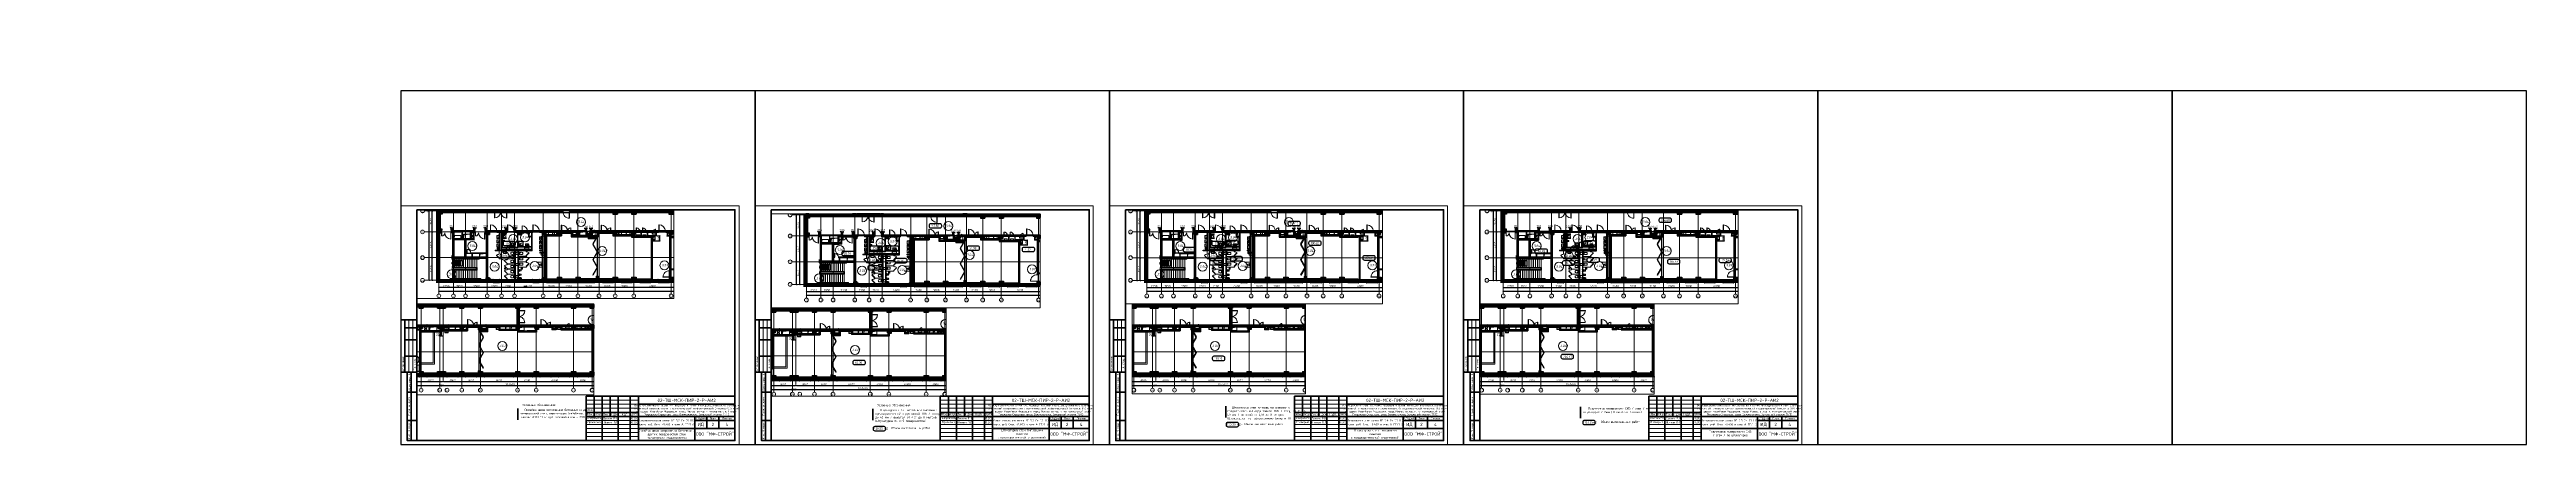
# Paper-space layout '5.n-Ст-Э3-Ш2ч2' of a CAD drawing. Header units: millimetres. Extents: x -436 to 2640, y 0 to 491.
# The model-space entities are those that its viewports show. They can reach past a viewport. Long polylines and large blocks are cut down to what shows.
import ezdxf
from ezdxf.enums import TextEntityAlignment as Align

# ---------------------------------------------------------------- set-up
doc = ezdxf.new("R2018")
doc.units = ezdxf.units.MM
for name, pattern in [('200_ШТРИХ__ш1_п0_6_', [160, 100, -60]), ('200_ШТРИХ_ш1п0_6_', [160, 100, -60]), ('50_200_ШТРИХ_1Т_ш5_п1_п1_', [700, 500, -100, 0, -100]), ('Штрих', [635, 317.5, -317.5]), ('Штрих короткий', [300, 150, -150]), ('Штриховая _2 мм - 1 мм_', [300, 200, -100])]:
    doc.linetypes.add(name, pattern=pattern)
doc.layers.add('0)ВЭ', color=7, linetype='Continuous', lineweight=15, plot=False)
for name, color, linetype, lineweight in [('0-1', 7, 'Continuous', 5), ('0-2', 7, 'Continuous', 9), ('2) ПГП 4м', 4, 'Continuous', 30), ('2.1) ПГП окна 2.8 м', 5, 'Continuous', 30), ('2.1.2) ПГП мини окна 0.9м -', 200, 'Continuous', 53), ('2.2) ПГП двери 2.4 -', 134, 'Continuous', 60), ('2.3) ПГП шлюз 1.8 м-', 140, 'Continuous', 60), ('3) ЖБ 4м', 3, 'Continuous', 30), ('3.1) ЖБ окна 1.2 м', 102, 'Continuous', 30), ('6) Мини окна 0.4 -', 10, 'Continuous', 30), ('Двери', 7, 'Continuous', 9), ('Импосты витража', 7, 'Continuous', 9), ('Импосты витража-1', 7, 'Continuous', 25), ('Каркас_Импост', 7, 'Continuous', 13), ('Каркас_Импост-1', 7, 'Continuous', 9), ('Контуры', 7, 'Continuous', 9), ('Линии', 7, 'Continuous', 9), ('Линии подступенков', 7, 'Continuous', 9), ('Линии свеса', 7, 'Continuous', 9), ('Линии-1', 7, '200_ШТРИХ_ш1п0_6_', 9), ('Линии_2_', 7, 'Continuous', 9), ('Марки помещений', 7, 'Continuous', 9), ('Невидимые линии-1', 7, 'Штрих', 9), ('Несущие колонны', 7, 'Continuous', 9), ('Несущие колонны-1', 7, 'Continuous', 35), ('Обобщенные модели', 7, 'Continuous', 9), ('Общие ребра', 7, 'Continuous', 9), ('Ограждение', 7, 'Continuous', 9), ('Ограждение-1', 7, 'Continuous', 25), ('Окна', 7, 'Continuous', 9), ('Оси', 7, 'Continuous', 9), ('Оси-1', 7, 'Continuous', 20), ('Оси-2', 7, '50_200_ШТРИХ_1Т_ш5_п1_п1_', 9), ('Остекление-1', 7, 'Continuous', 9), ('Открывание в плане-1', 7, '200_ШТРИХ__ш1_п0_6_', 9), ('Открывание в плане-2', 7, '200_ШТРИХ_ш1п0_6_', 9), ('Открывание-1', 7, 'Continuous', 9), ('Панель', 7, 'Continuous', 13), ('Перемычка-1', 7, 'Штрих короткий', 9), ('Размеры', 7, 'Continuous', 15), ('Стены', 7, 'Continuous', 9), ('Стены-1', 7, 'Continuous', 13), ('Текстовые примечания', 7, 'Continuous', 9), ('Штриховка разреза-1', 7, 'Continuous', 9), ('Элементы узлов', 7, 'Continuous', 9)]:
    doc.layers.add(name, color=color, linetype=linetype, lineweight=lineweight)
for name, color, linetype, lineweight, true_color in [('Каркас_Импост-2', 7, 'Continuous', 9, 0xaaaaaa), ('Обобщенные модели-1', 7, 'Continuous', 9, 0xaaaaaa), ('Открывание-2', 7, 'Continuous', 9, 0xaaaaaa), ('Панель-1', 7, 'Continuous', 9, 0xaaaaaa), ('Проем-1', 7, 'Continuous', 9, 0xaaaaaa), ('Сантехнические приборы-1', 7, 'Continuous', 9, 0xaaaaaa), ('СТ-1_1', 7, 'Штриховая _2 мм - 1 мм_', 90, 0x888888), ('Стены-2', 7, 'Continuous', 9, 0xaaaaaa), ('Штриховка разреза-3', 7, 'Continuous', 9, 0x0080ff), ('Штриховка разреза-4', 1, 'Continuous', 9, 0xff0000)]:
    doc.layers.add(name, color=color, linetype=linetype, lineweight=lineweight, true_color=true_color)
doc.layers.add('Условные обозначения', color=90, linetype='Continuous')
doc.layers.get('0-2').off()
doc.styles.add('ISOCPEUR_I_1', font='isocpeui.ttf', dxfattribs={"width": 0.85, "height": 2.5})
doc.styles.add('ISOCPEUR_I_2', font='isocpeui.ttf', dxfattribs={"width": 0.85, "height": 2.3})
doc.styles.get("Standard").update_dxf_attribs({"font": 'arial.ttf'})
doc.styles.add('СПДС', font='isocpeur.ttf', dxfattribs={"width": 0.9})
doc.dimstyles.new('Размера А3', dxfattribs={"dimtxt": 200, "dimasz": 100, "dimexe": 70, "dimexo": 100, "dimgap": 20, "dimtad": 1, "dimdec": 0, "dimrnd": 10, "dimzin": 0, "dimdsep": 46, "dimtxsty": 'СПДС', "dimblk": 'ARROWHEAD_6', "dimcen": 1, "dimclrd": 256, "dimclre": 256, "dimclrt": 256, "dimazin": 0, "dimtfac": 1, "dimtdec": 0, "dimtmove": 2, "dimatfit": 3, "dimfxl": 1, "dimtolj": 1, "dimtzin": 0, "dimarcsym": 0})
pattern_1 = [(135, (0, 0), (-35.35534, -35.35534), [])]
pattern_2 = [(45, (0, 0), (-114.04925, 114.04925), []), (45, (114.05, 0), (-114.04925, 114.04925), [201.612, -40.322, 3.353, -36.97])]
pattern_3 = [(45, (0, 0), (-70.71068, 70.71068), []), (135, (0, 0), (-70.71068, -70.71068), [])]
pattern_4 = [(45, (0, 0), (-84.85281, 84.85281), [])]
pattern_5 = [(45, (0, 0), (-85.53659, 85.53659), []), (45, (57.02, 0), (-85.53659, 85.53659), [])]
pattern_6 = [(45, (0, 0), (-35.35534, 35.35534), [])]
pattern_7 = [(45, (0, 0), (-35.35534, 35.35534), []), (135, (0, 0), (-35.35534, -35.35534), [])]

# ---------------------------------------------------------------- blocks, each defined once
blk = doc.blocks.new('*U1094')
at = {"lineweight": 0}
blk.add_lwpolyline([(-415, -5), (5, -5), (5, 292), (-415, 292)], close=True, dxfattribs=at)
at = {"color": 0, "linetype": 'Continuous', "lineweight": 50}
blk.add_lwpolyline([(-395, 287), (0, 287), (0, 0), (-395, 0)], close=True, dxfattribs=at)
at = {"lineweight": 35}
for points in [[(-395, 150), (-415, 150)], [(-410, 85), (-410, 150)], [(-395, 140), (-410, 140)], [(-395, 125), (-410, 125)], [(-395, 105), (-410, 105)], [(-395, 85), (-415, 85)], [(-395, 85), (-407, 85), (-407, 0), (-395, 0)], [(-402, 0), (-402, 85)], [(-395, 60), (-407, 60)], [(-185, 35), (-120, 35)], [(-175, 55), (-175, 30)], [(-165, 55), (-165, 0)], [(-155, 55), (-155, 30)], [(-145, 55), (-145, 0)], [(-130, 55), (-130, 0)], [(-120, 55), (-120, 0)], [(-120, 45), (0, 45)], [(-395, 25), (-407, 25)], [(-185, 30), (0, 30)], [(-120, 15), (0, 15)], [(-50, 30), (-50, 0)], [(-50, 25), (0, 25)], [(-35, 30), (-35, 15)], [(-20, 30), (-20, 15)]]:
    blk.add_lwpolyline(points, dxfattribs=at)
at = {"lineweight": 18}
for points in [[(-405, 85), (-405, 150)], [(-400, 85), (-400, 150)], [(-185, 50), (-120, 50)], [(-185, 45), (-120, 45)], [(-185, 40), (-120, 40)], [(-185, 25), (-120, 25)], [(-185, 20), (-120, 20)], [(-185, 15), (-120, 15)], [(-185, 10), (-120, 10)], [(-185, 5), (-120, 5)]]:
    blk.add_lwpolyline(points, dxfattribs=at)
at = {"lineweight": 35}
blk.add_lwpolyline([(-185, 0), (0, 0), (0, 55), (-185, 55)], close=True, dxfattribs=at)
at = {"lineweight": 0}
blk.add_lwpolyline([(0, -5), (5, -5), (5, 0)], dxfattribs=at)
at = {"lineweight": -2, "char_height": 2.5, "attachment_point": 5, "rotation": 90, "style": 'СПДС'}
for s, insert, width in [('Согласовано', (-412.5, 95), 19.991), ('Гл. спец.', (-397.5, 95), 19.991), ('Взам. инв. N', (-404.5, 72.5), 24.991), ('Подл. и дата', (-404.5, 42.5), 34.991), ('Инв. N подл.', (-404.5, 12.5), 24.991)]:
    blk.add_mtext(s, dxfattribs=dict(at, insert=insert, width=width))
at = {"lineweight": -2, "char_height": 2.5, "style": 'СПДС'}
for s, insert, width, attachment_point in [('Изм.', (-180, 32.5), 10, 5), ('Кол.уч.', (-170, 32.5), 10, 5), ('Лист', (-160, 32.5), 10, 5), ('N док.', (-150, 32.5), 10, 5), ('Подп.', (-137.5, 32.5), 15, 5), ('Дата', (-125, 32.5), 10, 5), ('Разработал', (-183.1, 27.5), 17.953, 4), ('Проверил', (-183.1, 22.5), 17.953, 4), ('Стадия', (-42.5, 27.5), 15, 5), ('Лист', (-27.5, 27.5), 15, 5), ('Листов', (-10, 27.5), 20, 5)]:
    blk.add_mtext(s, dxfattribs=dict(at, insert=insert, width=width, attachment_point=attachment_point))
at = {"insert": (-119.3, 44.6), "char_height": 2.2, "attachment_point": 1, "style": 'СПДС'}
blk.add_mtext_dynamic_manual_height_columns('\\pxqc;Общеобразовательная школа №2, входящая в состав Многофункционального комплекса спортивной направленности с соответствующей инфраструктурой (емкостью 850 мест) \\Pпо адресу: Российская Федерация, город Москва, вн.тер. г. муниципальный округ Покровское-Стрешнево, шоссе Волоколамское, земельный участок 71/15', width=118.293, gutter_width=0, heights=[15.2], dxfattribs=at)
at = {"lineweight": 30, "width": 0.9, "flags": 104}
blk.add_attdef('ШАПКА', text='', height=3, dxfattribs=at).set_placement((-135, 281), align=Align.MIDDLE_CENTER)
at = {"style": 'СПДС'}
for tag, height, p in [('ШИФР_ПРОЕКТА', 4, (-60, 50)), ('НАИМЕНОВАНИЕ_ОБЪЕКТА2', 2.5, (-85, 20)), ('НАИМЕНОВАНИЕ_ЧЕРТЕЖА2', 2.5, (-85, 5)), ('НАИМЕНОВАНИЕ_ЧЕРТЕЖА1', 2.5, (-85, 10)), ('НАИМЕНОВАНИЕ_ОБЪЕКТА', 2.5, (-85, 25)), ('ОРГАНИЗАЦИЯ_РАЗРАБОТЧИК1', 4, (-25, 8.1)), ('СТАДИЯ', 4, (-42.5, 20)), ('ЛИСТ_первый', 4, (-27.5, 20)), ('ЛИСТОВ', 4, (-10, 20))]:
    blk.add_attdef(tag, text='', height=height, dxfattribs=at).set_placement(p, align=Align.MIDDLE_CENTER)
for tag, p in [('РАЗРАБОТЧИК', (-164, 27.5)), ('РУК.ГРУППЫ', (-164, 22.5))]:
    blk.add_attdef(tag, text='', height=2.5, dxfattribs=at).set_placement(p, align=Align.MIDDLE_LEFT)
at = {"style": 'СПДС', "width": 0.9}
for p in [(-129.6, 26.4), (-129.6, 21.4)]:
    blk.add_attdef('ДАТА', p, '', height=2.3, dxfattribs=at)
blk = doc.blocks.new('Ось сетки - Круг_Ø6_00__ISO-2_5_0_9K_-16731441-АИ2_03_План отделки стен 3-го этажа _Часть 2_')
at = {"layer": 'Оси-1'}
blk.add_circle((0, 0), 3, dxfattribs=at)
blk = doc.blocks.new('ARROWHEAD_6')
at = {"color": 0, "linetype": 'Continuous'}
for p, q in [((0, 0), (-1, 0)), ((-0.5, -0.5), (0.5, 0.5))]:
    blk.add_line(p, q, dxfattribs=at)
blk = doc.blocks.new('*D5247')
at = {"layer": 'Defpoints', "color": 0, "transparency": 16777216}
for p in [(455130, 433147), (455280, 433614), (455280, 433147)]:
    blk.add_point(p, dxfattribs=at)
at = {"layer": 'Размеры', "lineweight": -2, "transparency": 16777216}
for p, q in [((455030, 433614), (454930, 433614)), ((455130, 433247), (455130, 433684)), ((455130, 433614), (455280, 433614)), ((455280, 433247), (455280, 433684)), ((455380, 433614), (455480, 433614))]:
    blk.add_line(p, q, dxfattribs=at)
at = {"layer": 'Размеры', "lineweight": -2, "transparency": 16777216, "xscale": 100, "yscale": 100, "zscale": 100}
blk.add_blockref('ARROWHEAD_6', (455130, 433614), dxfattribs=at)
at = {"layer": 'Размеры', "lineweight": -2, "transparency": 16777216, "xscale": 100, "yscale": 100, "zscale": 100, "rotation": 180}
blk.add_blockref('ARROWHEAD_6', (455280, 433614), dxfattribs=at)
at = {"layer": 'Размеры', "transparency": 16777216, "insert": (455205, 433889), "char_height": 350, "width": 1.68, "attachment_point": 5, "style": 'СПДС'}
blk.add_mtext('\\A1;150', dxfattribs=at)
blk = doc.blocks.new('*D5258')
at = {"layer": 'Defpoints', "color": 0, "transparency": 16777216}
for p in [(429529, 428885), (429635, 428885), (429529, 425235)]:
    blk.add_point(p, dxfattribs=at)
at = {"layer": 'Размеры', "lineweight": -2, "transparency": 16777216}
for p, q in [((429629, 428885), (429705, 428885)), ((429635, 425335), (429635, 428785)), ((429629, 425235), (429705, 425235))]:
    blk.add_line(p, q, dxfattribs=at)
at = {"layer": 'Размеры', "lineweight": -2, "transparency": 16777216, "xscale": 100, "yscale": 100, "zscale": 100}
for p, rotation in [((429635, 428885), 90), ((429635, 425235), 270)]:
    blk.add_blockref('ARROWHEAD_6', p, dxfattribs=dict(at, rotation=rotation))
at = {"layer": 'Размеры', "transparency": 16777216, "insert": (429440, 427060), "char_height": 350, "width": 2.49, "attachment_point": 5, "rotation": 90, "style": 'СПДС'}
blk.add_mtext('\\A1;3650', dxfattribs=at)
blk = doc.blocks.new('*D5259')
at = {"layer": 'Defpoints', "color": 0, "transparency": 16777216}
for p in [(429529, 433035), (429635, 433035), (429529, 428885)]:
    blk.add_point(p, dxfattribs=at)
at = {"layer": 'Размеры', "lineweight": -2, "transparency": 16777216}
for p, q in [((429629, 433035), (429705, 433035)), ((429635, 428985), (429635, 432935)), ((429629, 428885), (429705, 428885))]:
    blk.add_line(p, q, dxfattribs=at)
at = {"layer": 'Размеры', "lineweight": -2, "transparency": 16777216, "xscale": 100, "yscale": 100, "zscale": 100}
for p, rotation in [((429635, 433035), 90), ((429635, 428885), 270)]:
    blk.add_blockref('ARROWHEAD_6', p, dxfattribs=dict(at, rotation=rotation))
at = {"layer": 'Размеры', "transparency": 16777216, "insert": (429440, 430960), "char_height": 350, "width": 2.38, "attachment_point": 5, "rotation": 90, "style": 'СПДС'}
blk.add_mtext('\\A1;4150', dxfattribs=at)
blk = doc.blocks.new('*D5260')
at = {"layer": 'Defpoints', "color": 0, "transparency": 16777216}
for p in [(429529, 436435), (429635, 436435), (429529, 433035)]:
    blk.add_point(p, dxfattribs=at)
at = {"layer": 'Размеры', "lineweight": -2, "transparency": 16777216}
for p, q in [((429629, 436435), (429705, 436435)), ((429635, 433135), (429635, 436335)), ((429629, 433035), (429705, 433035))]:
    blk.add_line(p, q, dxfattribs=at)
at = {"layer": 'Размеры', "lineweight": -2, "transparency": 16777216, "xscale": 100, "yscale": 100, "zscale": 100}
for p, rotation in [((429635, 436435), 90), ((429635, 433035), 270)]:
    blk.add_blockref('ARROWHEAD_6', p, dxfattribs=dict(at, rotation=rotation))
at = {"layer": 'Размеры', "transparency": 16777216, "insert": (429440, 434735), "char_height": 350, "width": 2.56, "attachment_point": 5, "rotation": 90, "style": 'СПДС'}
blk.add_mtext('\\A1;3400', dxfattribs=at)
blk = doc.blocks.new('*D5261')
at = {"layer": 'Defpoints', "color": 0, "transparency": 16777216}
for p in [(429529, 436435), (429635, 436685), (429643, 436685)]:
    blk.add_point(p, dxfattribs=at)
at = {"layer": 'Размеры', "lineweight": -2, "transparency": 16777216}
for p, q in [((429543, 436685), (429565, 436685)), ((429629, 436435), (429705, 436435)), ((429635, 436535), (429635, 436585))]:
    blk.add_line(p, q, dxfattribs=at)
at = {"layer": 'Размеры', "lineweight": -2, "transparency": 16777216, "xscale": 100, "yscale": 100, "zscale": 100}
for p, rotation in [((429635, 436685), 90), ((429635, 436435), 270)]:
    blk.add_blockref('ARROWHEAD_6', p, dxfattribs=dict(at, rotation=rotation))
at = {"layer": 'Размеры', "transparency": 16777216, "insert": (429010, 436560), "char_height": 350, "width": 1.87, "attachment_point": 5, "rotation": 90, "style": 'СПДС'}
blk.add_mtext('\\A1;250', dxfattribs=at)
blk = doc.blocks.new('*D5262')
at = {"layer": 'Defpoints', "color": 0, "transparency": 16777216}
for p in [(429529, 441235), (429635, 441235), (429643, 436685)]:
    blk.add_point(p, dxfattribs=at)
at = {"layer": 'Размеры', "lineweight": -2, "transparency": 16777216}
for p, q in [((429629, 441235), (429705, 441235)), ((429635, 436785), (429635, 441135)), ((429543, 436685), (429565, 436685))]:
    blk.add_line(p, q, dxfattribs=at)
at = {"layer": 'Размеры', "lineweight": -2, "transparency": 16777216, "xscale": 100, "yscale": 100, "zscale": 100}
for p, rotation in [((429635, 441235), 90), ((429635, 436685), 270)]:
    blk.add_blockref('ARROWHEAD_6', p, dxfattribs=dict(at, rotation=rotation))
at = {"layer": 'Размеры', "transparency": 16777216, "insert": (429440, 438960), "char_height": 350, "width": 2.56, "attachment_point": 5, "rotation": 90, "style": 'СПДС'}
blk.add_mtext('\\A1;4550', dxfattribs=at)
blk = doc.blocks.new('*D5271')
at = {"layer": 'Defpoints', "color": 0, "transparency": 16777216}
for p in [(429013, 474685), (429119, 474685), (429013, 425235)]:
    blk.add_point(p, dxfattribs=at)
at = {"layer": 'Размеры', "lineweight": -2, "transparency": 16777216}
for p, q in [((429113, 474685), (429189, 474685)), ((429119, 425335), (429119, 474585)), ((429113, 425235), (429189, 425235))]:
    blk.add_line(p, q, dxfattribs=at)
at = {"layer": 'Размеры', "lineweight": -2, "transparency": 16777216, "xscale": 100, "yscale": 100, "zscale": 100}
for p, rotation in [((429119, 474685), 90), ((429119, 425235), 270)]:
    blk.add_blockref('ARROWHEAD_6', p, dxfattribs=dict(at, rotation=rotation))
at = {"layer": 'Размеры', "transparency": 16777216, "insert": (428924, 449960), "char_height": 350, "width": 3.26, "attachment_point": 5, "rotation": 90, "style": 'СПДС'}
blk.add_mtext('\\A1;49450', dxfattribs=at)
blk = doc.blocks.new('*D5280')
at = {"layer": 'Defpoints', "color": 0, "transparency": 16777216}
for p in [(430692, 424212), (433042, 424212), (433042, 424106)]:
    blk.add_point(p, dxfattribs=at)
at = {"layer": 'Размеры', "lineweight": -2, "transparency": 16777216}
for p, q in [((430692, 424112), (430692, 424036)), ((430792, 424106), (432942, 424106)), ((433042, 424112), (433042, 424036))]:
    blk.add_line(p, q, dxfattribs=at)
at = {"layer": 'Размеры', "lineweight": -2, "transparency": 16777216, "xscale": 100, "yscale": 100, "zscale": 100, "rotation": 180}
blk.add_blockref('ARROWHEAD_6', (430692, 424106), dxfattribs=at)
at = {"layer": 'Размеры', "lineweight": -2, "transparency": 16777216, "xscale": 100, "yscale": 100, "zscale": 100}
blk.add_blockref('ARROWHEAD_6', (433042, 424106), dxfattribs=at)
at = {"layer": 'Размеры', "transparency": 16777216, "insert": (431867, 424301), "char_height": 350, "width": 2.49, "attachment_point": 5, "style": 'СПДС'}
blk.add_mtext('\\A1;2350', dxfattribs=at)
blk = doc.blocks.new('*D5281')
at = {"layer": 'Defpoints', "color": 0, "transparency": 16777216}
for p in [(433042, 424212), (434992, 424212), (434992, 424106)]:
    blk.add_point(p, dxfattribs=at)
at = {"layer": 'Размеры', "lineweight": -2, "transparency": 16777216}
for p, q in [((433042, 424112), (433042, 424036)), ((433142, 424106), (434892, 424106)), ((434992, 424112), (434992, 424036))]:
    blk.add_line(p, q, dxfattribs=at)
at = {"layer": 'Размеры', "lineweight": -2, "transparency": 16777216, "xscale": 100, "yscale": 100, "zscale": 100, "rotation": 180}
blk.add_blockref('ARROWHEAD_6', (433042, 424106), dxfattribs=at)
at = {"layer": 'Размеры', "lineweight": -2, "transparency": 16777216, "xscale": 100, "yscale": 100, "zscale": 100}
blk.add_blockref('ARROWHEAD_6', (434992, 424106), dxfattribs=at)
at = {"layer": 'Размеры', "transparency": 16777216, "insert": (434017, 424301), "char_height": 350, "width": 2.3, "attachment_point": 5, "style": 'СПДС'}
blk.add_mtext('\\A1;1950', dxfattribs=at)
blk = doc.blocks.new('*D5282')
at = {"layer": 'Defpoints', "color": 0, "transparency": 16777216}
for p in [(434992, 424212), (438492, 424212), (438492, 424106)]:
    blk.add_point(p, dxfattribs=at)
at = {"layer": 'Размеры', "lineweight": -2, "transparency": 16777216}
for p, q in [((434992, 424112), (434992, 424036)), ((435092, 424106), (438392, 424106)), ((438492, 424112), (438492, 424036))]:
    blk.add_line(p, q, dxfattribs=at)
at = {"layer": 'Размеры', "lineweight": -2, "transparency": 16777216, "xscale": 100, "yscale": 100, "zscale": 100, "rotation": 180}
blk.add_blockref('ARROWHEAD_6', (434992, 424106), dxfattribs=at)
at = {"layer": 'Размеры', "lineweight": -2, "transparency": 16777216, "xscale": 100, "yscale": 100, "zscale": 100}
blk.add_blockref('ARROWHEAD_6', (438492, 424106), dxfattribs=at)
at = {"layer": 'Размеры', "transparency": 16777216, "insert": (436742, 424301), "char_height": 350, "width": 2.49, "attachment_point": 5, "style": 'СПДС'}
blk.add_mtext('\\A1;3500', dxfattribs=at)
blk = doc.blocks.new('*D5283')
at = {"layer": 'Defpoints', "color": 0, "transparency": 16777216}
for p in [(438492, 424212), (440792, 424212), (440792, 424106)]:
    blk.add_point(p, dxfattribs=at)
at = {"layer": 'Размеры', "lineweight": -2, "transparency": 16777216}
for p, q in [((438492, 424112), (438492, 424036)), ((438592, 424106), (440692, 424106)), ((440792, 424112), (440792, 424036))]:
    blk.add_line(p, q, dxfattribs=at)
at = {"layer": 'Размеры', "lineweight": -2, "transparency": 16777216, "xscale": 100, "yscale": 100, "zscale": 100, "rotation": 180}
blk.add_blockref('ARROWHEAD_6', (438492, 424106), dxfattribs=at)
at = {"layer": 'Размеры', "lineweight": -2, "transparency": 16777216, "xscale": 100, "yscale": 100, "zscale": 100}
blk.add_blockref('ARROWHEAD_6', (440792, 424106), dxfattribs=at)
at = {"layer": 'Размеры', "transparency": 16777216, "insert": (439642, 424301), "char_height": 350, "width": 2.49, "attachment_point": 5, "style": 'СПДС'}
blk.add_mtext('\\A1;2300', dxfattribs=at)
blk = doc.blocks.new('*D5284')
at = {"layer": 'Defpoints', "color": 0, "transparency": 16777216}
for p in [(440792, 424212), (442892, 424212), (442892, 424106)]:
    blk.add_point(p, dxfattribs=at)
at = {"layer": 'Размеры', "lineweight": -2, "transparency": 16777216}
for p, q in [((440792, 424112), (440792, 424036)), ((440892, 424106), (442792, 424106)), ((442892, 424112), (442892, 424036))]:
    blk.add_line(p, q, dxfattribs=at)
at = {"layer": 'Размеры', "lineweight": -2, "transparency": 16777216, "xscale": 100, "yscale": 100, "zscale": 100, "rotation": 180}
blk.add_blockref('ARROWHEAD_6', (440792, 424106), dxfattribs=at)
at = {"layer": 'Размеры', "lineweight": -2, "transparency": 16777216, "xscale": 100, "yscale": 100, "zscale": 100}
blk.add_blockref('ARROWHEAD_6', (442892, 424106), dxfattribs=at)
at = {"layer": 'Размеры', "transparency": 16777216, "insert": (441842, 424301), "char_height": 350, "width": 2.3, "attachment_point": 5, "style": 'СПДС'}
blk.add_mtext('\\A1;2100', dxfattribs=at)
blk = doc.blocks.new('*D5285')
at = {"layer": 'Defpoints', "color": 0, "transparency": 16777216}
for p in [(442892, 424212), (447492, 424212), (447492, 424106)]:
    blk.add_point(p, dxfattribs=at)
at = {"layer": 'Размеры', "lineweight": -2, "transparency": 16777216}
for p, q in [((442892, 424112), (442892, 424036)), ((442992, 424106), (447392, 424106)), ((447492, 424112), (447492, 424036))]:
    blk.add_line(p, q, dxfattribs=at)
at = {"layer": 'Размеры', "lineweight": -2, "transparency": 16777216, "xscale": 100, "yscale": 100, "zscale": 100, "rotation": 180}
blk.add_blockref('ARROWHEAD_6', (442892, 424106), dxfattribs=at)
at = {"layer": 'Размеры', "lineweight": -2, "transparency": 16777216, "xscale": 100, "yscale": 100, "zscale": 100}
blk.add_blockref('ARROWHEAD_6', (447492, 424106), dxfattribs=at)
at = {"layer": 'Размеры', "transparency": 16777216, "insert": (445192, 424301), "char_height": 350, "width": 2.56, "attachment_point": 5, "style": 'СПДС'}
blk.add_mtext('\\A1;4600', dxfattribs=at)
blk = doc.blocks.new('*D5286')
at = {"layer": 'Defpoints', "color": 0, "transparency": 16777216}
for p in [(447492, 424212), (450092, 424212), (450092, 424106)]:
    blk.add_point(p, dxfattribs=at)
at = {"layer": 'Размеры', "lineweight": -2, "transparency": 16777216}
for p, q in [((447492, 424112), (447492, 424036)), ((447592, 424106), (449992, 424106)), ((450092, 424112), (450092, 424036))]:
    blk.add_line(p, q, dxfattribs=at)
at = {"layer": 'Размеры', "lineweight": -2, "transparency": 16777216, "xscale": 100, "yscale": 100, "zscale": 100, "rotation": 180}
blk.add_blockref('ARROWHEAD_6', (447492, 424106), dxfattribs=at)
at = {"layer": 'Размеры', "lineweight": -2, "transparency": 16777216, "xscale": 100, "yscale": 100, "zscale": 100}
blk.add_blockref('ARROWHEAD_6', (450092, 424106), dxfattribs=at)
at = {"layer": 'Размеры', "transparency": 16777216, "insert": (448792, 424301), "char_height": 350, "width": 2.49, "attachment_point": 5, "style": 'СПДС'}
blk.add_mtext('\\A1;2600', dxfattribs=at)
blk = doc.blocks.new('*D5287')
at = {"layer": 'Defpoints', "color": 0, "transparency": 16777216}
for p in [(450092, 424212), (453092, 424212), (453092, 424106)]:
    blk.add_point(p, dxfattribs=at)
at = {"layer": 'Размеры', "lineweight": -2, "transparency": 16777216}
for p, q in [((450092, 424112), (450092, 424036)), ((450192, 424106), (452992, 424106)), ((453092, 424112), (453092, 424036))]:
    blk.add_line(p, q, dxfattribs=at)
at = {"layer": 'Размеры', "lineweight": -2, "transparency": 16777216, "xscale": 100, "yscale": 100, "zscale": 100, "rotation": 180}
blk.add_blockref('ARROWHEAD_6', (450092, 424106), dxfattribs=at)
at = {"layer": 'Размеры', "lineweight": -2, "transparency": 16777216, "xscale": 100, "yscale": 100, "zscale": 100}
blk.add_blockref('ARROWHEAD_6', (453092, 424106), dxfattribs=at)
at = {"layer": 'Размеры', "transparency": 16777216, "insert": (451592, 424301), "char_height": 350, "width": 2.49, "attachment_point": 5, "style": 'СПДС'}
blk.add_mtext('\\A1;3000', dxfattribs=at)
blk = doc.blocks.new('*D5288')
at = {"layer": 'Defpoints', "color": 0, "transparency": 16777216}
for p in [(453092, 424212), (456492, 424212), (456492, 424106)]:
    blk.add_point(p, dxfattribs=at)
at = {"layer": 'Размеры', "lineweight": -2, "transparency": 16777216}
for p, q in [((453092, 424112), (453092, 424036)), ((453192, 424106), (456392, 424106)), ((456492, 424112), (456492, 424036))]:
    blk.add_line(p, q, dxfattribs=at)
at = {"layer": 'Размеры', "lineweight": -2, "transparency": 16777216, "xscale": 100, "yscale": 100, "zscale": 100, "rotation": 180}
blk.add_blockref('ARROWHEAD_6', (453092, 424106), dxfattribs=at)
at = {"layer": 'Размеры', "lineweight": -2, "transparency": 16777216, "xscale": 100, "yscale": 100, "zscale": 100}
blk.add_blockref('ARROWHEAD_6', (456492, 424106), dxfattribs=at)
at = {"layer": 'Размеры', "transparency": 16777216, "insert": (454792, 424301), "char_height": 350, "width": 2.56, "attachment_point": 5, "style": 'СПДС'}
blk.add_mtext('\\A1;3400', dxfattribs=at)
blk = doc.blocks.new('*D5289')
at = {"layer": 'Defpoints', "color": 0, "transparency": 16777216}
for p in [(456492, 424212), (459092, 424212), (459092, 424106)]:
    blk.add_point(p, dxfattribs=at)
at = {"layer": 'Размеры', "lineweight": -2, "transparency": 16777216}
for p, q in [((456492, 424112), (456492, 424036)), ((456592, 424106), (458992, 424106)), ((459092, 424112), (459092, 424036))]:
    blk.add_line(p, q, dxfattribs=at)
at = {"layer": 'Размеры', "lineweight": -2, "transparency": 16777216, "xscale": 100, "yscale": 100, "zscale": 100, "rotation": 180}
blk.add_blockref('ARROWHEAD_6', (456492, 424106), dxfattribs=at)
at = {"layer": 'Размеры', "lineweight": -2, "transparency": 16777216, "xscale": 100, "yscale": 100, "zscale": 100}
blk.add_blockref('ARROWHEAD_6', (459092, 424106), dxfattribs=at)
at = {"layer": 'Размеры', "transparency": 16777216, "insert": (457792, 424301), "char_height": 350, "width": 2.49, "attachment_point": 5, "style": 'СПДС'}
blk.add_mtext('\\A1;2600', dxfattribs=at)
blk = doc.blocks.new('*D5290')
at = {"layer": 'Defpoints', "color": 0, "transparency": 16777216}
for p in [(459092, 424212), (462092, 424212), (462092, 424106)]:
    blk.add_point(p, dxfattribs=at)
at = {"layer": 'Размеры', "lineweight": -2, "transparency": 16777216}
for p, q in [((459092, 424112), (459092, 424036)), ((459192, 424106), (461992, 424106)), ((462092, 424112), (462092, 424036))]:
    blk.add_line(p, q, dxfattribs=at)
at = {"layer": 'Размеры', "lineweight": -2, "transparency": 16777216, "xscale": 100, "yscale": 100, "zscale": 100, "rotation": 180}
blk.add_blockref('ARROWHEAD_6', (459092, 424106), dxfattribs=at)
at = {"layer": 'Размеры', "lineweight": -2, "transparency": 16777216, "xscale": 100, "yscale": 100, "zscale": 100}
blk.add_blockref('ARROWHEAD_6', (462092, 424106), dxfattribs=at)
at = {"layer": 'Размеры', "transparency": 16777216, "insert": (460592, 424301), "char_height": 350, "width": 2.49, "attachment_point": 5, "style": 'СПДС'}
blk.add_mtext('\\A1;3000', dxfattribs=at)
blk = doc.blocks.new('*D5291')
at = {"layer": 'Defpoints', "color": 0, "transparency": 16777216}
for p in [(462092, 424212), (468092, 424212), (468092, 424106)]:
    blk.add_point(p, dxfattribs=at)
at = {"layer": 'Размеры', "lineweight": -2, "transparency": 16777216}
for p, q in [((462092, 424112), (462092, 424036)), ((462192, 424106), (467992, 424106)), ((468092, 424112), (468092, 424036))]:
    blk.add_line(p, q, dxfattribs=at)
at = {"layer": 'Размеры', "lineweight": -2, "transparency": 16777216, "xscale": 100, "yscale": 100, "zscale": 100, "rotation": 180}
blk.add_blockref('ARROWHEAD_6', (462092, 424106), dxfattribs=at)
at = {"layer": 'Размеры', "lineweight": -2, "transparency": 16777216, "xscale": 100, "yscale": 100, "zscale": 100}
blk.add_blockref('ARROWHEAD_6', (468092, 424106), dxfattribs=at)
at = {"layer": 'Размеры', "transparency": 16777216, "insert": (465092, 424301), "char_height": 350, "width": 2.49, "attachment_point": 5, "style": 'СПДС'}
blk.add_mtext('\\A1;6000', dxfattribs=at)
blk = doc.blocks.new('*D5292')
at = {"layer": 'Defpoints', "color": 0, "transparency": 16777216}
for p in [(468092, 424212), (471092, 424212), (471092, 424106)]:
    blk.add_point(p, dxfattribs=at)
at = {"layer": 'Размеры', "lineweight": -2, "transparency": 16777216}
for p, q in [((468092, 424112), (468092, 424036)), ((468192, 424106), (470992, 424106)), ((471092, 424112), (471092, 424036))]:
    blk.add_line(p, q, dxfattribs=at)
at = {"layer": 'Размеры', "lineweight": -2, "transparency": 16777216, "xscale": 100, "yscale": 100, "zscale": 100, "rotation": 180}
blk.add_blockref('ARROWHEAD_6', (468092, 424106), dxfattribs=at)
at = {"layer": 'Размеры', "lineweight": -2, "transparency": 16777216, "xscale": 100, "yscale": 100, "zscale": 100}
blk.add_blockref('ARROWHEAD_6', (471092, 424106), dxfattribs=at)
at = {"layer": 'Размеры', "transparency": 16777216, "insert": (469592, 424301), "char_height": 350, "width": 2.49, "attachment_point": 5, "style": 'СПДС'}
blk.add_mtext('\\A1;3000', dxfattribs=at)
blk = doc.blocks.new('*D5293')
at = {"layer": 'Defpoints', "color": 0, "transparency": 16777216}
for p in [(471092, 424212), (471642, 424285), (471642, 424106)]:
    blk.add_point(p, dxfattribs=at)
at = {"layer": 'Размеры', "lineweight": -2, "transparency": 16777216}
for p, q in [((471092, 424112), (471092, 424036)), ((471192, 424106), (471542, 424106)), ((471642, 424185), (471642, 424036))]:
    blk.add_line(p, q, dxfattribs=at)
at = {"layer": 'Размеры', "lineweight": -2, "transparency": 16777216, "xscale": 100, "yscale": 100, "zscale": 100, "rotation": 180}
blk.add_blockref('ARROWHEAD_6', (471092, 424106), dxfattribs=at)
at = {"layer": 'Размеры', "lineweight": -2, "transparency": 16777216, "xscale": 100, "yscale": 100, "zscale": 100}
blk.add_blockref('ARROWHEAD_6', (471642, 424106), dxfattribs=at)
at = {"layer": 'Размеры', "transparency": 16777216, "insert": (471367, 423481), "char_height": 350, "width": 1.87, "attachment_point": 5, "style": 'СПДС'}
blk.add_mtext('\\A1;550', dxfattribs=at)
blk = doc.blocks.new('*D5294')
at = {"layer": 'Defpoints', "color": 0, "transparency": 16777216}
for p in [(471642, 424285), (474642, 424212), (474642, 424106)]:
    blk.add_point(p, dxfattribs=at)
at = {"layer": 'Размеры', "lineweight": -2, "transparency": 16777216}
for p, q in [((471642, 424185), (471642, 424036)), ((471742, 424106), (474542, 424106)), ((474642, 424112), (474642, 424036))]:
    blk.add_line(p, q, dxfattribs=at)
at = {"layer": 'Размеры', "lineweight": -2, "transparency": 16777216, "xscale": 100, "yscale": 100, "zscale": 100, "rotation": 180}
blk.add_blockref('ARROWHEAD_6', (471642, 424106), dxfattribs=at)
at = {"layer": 'Размеры', "lineweight": -2, "transparency": 16777216, "xscale": 100, "yscale": 100, "zscale": 100}
blk.add_blockref('ARROWHEAD_6', (474642, 424106), dxfattribs=at)
at = {"layer": 'Размеры', "transparency": 16777216, "insert": (473142, 424301), "char_height": 350, "width": 2.49, "attachment_point": 5, "style": 'СПДС'}
blk.add_mtext('\\A1;3000', dxfattribs=at)
blk = doc.blocks.new('*D5295')
at = {"layer": 'Defpoints', "color": 0, "transparency": 16777216}
for p in [(474642, 424212), (477642, 424212), (477642, 424106)]:
    blk.add_point(p, dxfattribs=at)
at = {"layer": 'Размеры', "lineweight": -2, "transparency": 16777216}
for p, q in [((474642, 424112), (474642, 424036)), ((474742, 424106), (477542, 424106)), ((477642, 424112), (477642, 424036))]:
    blk.add_line(p, q, dxfattribs=at)
at = {"layer": 'Размеры', "lineweight": -2, "transparency": 16777216, "xscale": 100, "yscale": 100, "zscale": 100, "rotation": 180}
blk.add_blockref('ARROWHEAD_6', (474642, 424106), dxfattribs=at)
at = {"layer": 'Размеры', "lineweight": -2, "transparency": 16777216, "xscale": 100, "yscale": 100, "zscale": 100}
blk.add_blockref('ARROWHEAD_6', (477642, 424106), dxfattribs=at)
at = {"layer": 'Размеры', "transparency": 16777216, "insert": (476142, 424301), "char_height": 350, "width": 2.49, "attachment_point": 5, "style": 'СПДС'}
blk.add_mtext('\\A1;3000', dxfattribs=at)
blk = doc.blocks.new('*D5296')
at = {"layer": 'Defpoints', "color": 0, "transparency": 16777216}
for p in [(477642, 424212), (483642, 424212), (483642, 424106)]:
    blk.add_point(p, dxfattribs=at)
at = {"layer": 'Размеры', "lineweight": -2, "transparency": 16777216}
for p, q in [((477642, 424112), (477642, 424036)), ((477742, 424106), (483542, 424106)), ((483642, 424112), (483642, 424036))]:
    blk.add_line(p, q, dxfattribs=at)
at = {"layer": 'Размеры', "lineweight": -2, "transparency": 16777216, "xscale": 100, "yscale": 100, "zscale": 100, "rotation": 180}
blk.add_blockref('ARROWHEAD_6', (477642, 424106), dxfattribs=at)
at = {"layer": 'Размеры', "lineweight": -2, "transparency": 16777216, "xscale": 100, "yscale": 100, "zscale": 100}
blk.add_blockref('ARROWHEAD_6', (483642, 424106), dxfattribs=at)
at = {"layer": 'Размеры', "transparency": 16777216, "insert": (480642, 424301), "char_height": 350, "width": 2.49, "attachment_point": 5, "style": 'СПДС'}
blk.add_mtext('\\A1;6000', dxfattribs=at)
blk = doc.blocks.new('*D5297')
at = {"layer": 'Defpoints', "color": 0, "transparency": 16777216}
for p in [(483642, 424212), (486642, 424212), (486642, 424106)]:
    blk.add_point(p, dxfattribs=at)
at = {"layer": 'Размеры', "lineweight": -2, "transparency": 16777216}
for p, q in [((483642, 424112), (483642, 424036)), ((483742, 424106), (486542, 424106)), ((486642, 424112), (486642, 424036))]:
    blk.add_line(p, q, dxfattribs=at)
at = {"layer": 'Размеры', "lineweight": -2, "transparency": 16777216, "xscale": 100, "yscale": 100, "zscale": 100, "rotation": 180}
blk.add_blockref('ARROWHEAD_6', (483642, 424106), dxfattribs=at)
at = {"layer": 'Размеры', "lineweight": -2, "transparency": 16777216, "xscale": 100, "yscale": 100, "zscale": 100}
blk.add_blockref('ARROWHEAD_6', (486642, 424106), dxfattribs=at)
at = {"layer": 'Размеры', "transparency": 16777216, "insert": (485142, 424301), "char_height": 350, "width": 2.49, "attachment_point": 5, "style": 'СПДС'}
blk.add_mtext('\\A1;3000', dxfattribs=at)
blk = doc.blocks.new('*D5298')
at = {"layer": 'Defpoints', "color": 0, "transparency": 16777216}
for p in [(486642, 424212), (492642, 424212), (492642, 424106)]:
    blk.add_point(p, dxfattribs=at)
at = {"layer": 'Размеры', "lineweight": -2, "transparency": 16777216}
for p, q in [((486642, 424112), (486642, 424036)), ((486742, 424106), (492542, 424106)), ((492642, 424112), (492642, 424036))]:
    blk.add_line(p, q, dxfattribs=at)
at = {"layer": 'Размеры', "lineweight": -2, "transparency": 16777216, "xscale": 100, "yscale": 100, "zscale": 100, "rotation": 180}
blk.add_blockref('ARROWHEAD_6', (486642, 424106), dxfattribs=at)
at = {"layer": 'Размеры', "lineweight": -2, "transparency": 16777216, "xscale": 100, "yscale": 100, "zscale": 100}
blk.add_blockref('ARROWHEAD_6', (492642, 424106), dxfattribs=at)
at = {"layer": 'Размеры', "transparency": 16777216, "insert": (489642, 424301), "char_height": 350, "width": 2.49, "attachment_point": 5, "style": 'СПДС'}
blk.add_mtext('\\A1;6000', dxfattribs=at)
blk = doc.blocks.new('*D5299')
at = {"layer": 'Defpoints', "color": 0, "transparency": 16777216}
for p in [(492642, 424212), (495642, 424212), (495642, 424106)]:
    blk.add_point(p, dxfattribs=at)
at = {"layer": 'Размеры', "lineweight": -2, "transparency": 16777216}
for p, q in [((492642, 424112), (492642, 424036)), ((492742, 424106), (495542, 424106)), ((495642, 424112), (495642, 424036))]:
    blk.add_line(p, q, dxfattribs=at)
at = {"layer": 'Размеры', "lineweight": -2, "transparency": 16777216, "xscale": 100, "yscale": 100, "zscale": 100, "rotation": 180}
blk.add_blockref('ARROWHEAD_6', (492642, 424106), dxfattribs=at)
at = {"layer": 'Размеры', "lineweight": -2, "transparency": 16777216, "xscale": 100, "yscale": 100, "zscale": 100}
blk.add_blockref('ARROWHEAD_6', (495642, 424106), dxfattribs=at)
at = {"layer": 'Размеры', "transparency": 16777216, "insert": (494142, 424301), "char_height": 350, "width": 2.49, "attachment_point": 5, "style": 'СПДС'}
blk.add_mtext('\\A1;3000', dxfattribs=at)
blk = doc.blocks.new('*D5300')
at = {"layer": 'Defpoints', "color": 0, "transparency": 16777216}
for p in [(495642, 424212), (501642, 424212), (501642, 424106)]:
    blk.add_point(p, dxfattribs=at)
at = {"layer": 'Размеры', "lineweight": -2, "transparency": 16777216}
for p, q in [((495642, 424112), (495642, 424036)), ((495742, 424106), (501542, 424106)), ((501642, 424112), (501642, 424036))]:
    blk.add_line(p, q, dxfattribs=at)
at = {"layer": 'Размеры', "lineweight": -2, "transparency": 16777216, "xscale": 100, "yscale": 100, "zscale": 100, "rotation": 180}
blk.add_blockref('ARROWHEAD_6', (495642, 424106), dxfattribs=at)
at = {"layer": 'Размеры', "lineweight": -2, "transparency": 16777216, "xscale": 100, "yscale": 100, "zscale": 100}
blk.add_blockref('ARROWHEAD_6', (501642, 424106), dxfattribs=at)
at = {"layer": 'Размеры', "transparency": 16777216, "insert": (498642, 424301), "char_height": 350, "width": 2.49, "attachment_point": 5, "style": 'СПДС'}
blk.add_mtext('\\A1;6000', dxfattribs=at)
blk = doc.blocks.new('*D5312')
at = {"layer": 'Defpoints', "color": 0, "transparency": 16777216}
for p in [(430692, 423578), (534192, 423578), (534192, 423472)]:
    blk.add_point(p, dxfattribs=at)
at = {"layer": 'Размеры', "lineweight": -2, "transparency": 16777216}
for p, q in [((430692, 423478), (430692, 423402)), ((430792, 423472), (534092, 423472)), ((534192, 423478), (534192, 423402))]:
    blk.add_line(p, q, dxfattribs=at)
at = {"layer": 'Размеры', "lineweight": -2, "transparency": 16777216, "xscale": 100, "yscale": 100, "zscale": 100, "rotation": 180}
blk.add_blockref('ARROWHEAD_6', (430692, 423472), dxfattribs=at)
at = {"layer": 'Размеры', "lineweight": -2, "transparency": 16777216, "xscale": 100, "yscale": 100, "zscale": 100}
blk.add_blockref('ARROWHEAD_6', (534192, 423472), dxfattribs=at)
at = {"layer": 'Размеры', "transparency": 16777216, "insert": (482442, 423667), "char_height": 350, "width": 3.54, "attachment_point": 5, "style": 'СПДС'}
blk.add_mtext('\\A1;103500', dxfattribs=at)
blk = doc.blocks.new('*D5316')
at = {"layer": 'Defpoints', "color": 0, "transparency": 16777216}
for p in [(471092, 437266), (471642, 437160), (471642, 436700)]:
    blk.add_point(p, dxfattribs=at)
at = {"layer": 'Размеры', "lineweight": -2, "transparency": 16777216}
for p, q in [((471092, 437166), (471092, 437090)), ((471192, 437160), (471542, 437160)), ((471642, 436800), (471642, 437230))]:
    blk.add_line(p, q, dxfattribs=at)
at = {"layer": 'Размеры', "lineweight": -2, "transparency": 16777216, "xscale": 100, "yscale": 100, "zscale": 100, "rotation": 180}
blk.add_blockref('ARROWHEAD_6', (471092, 437160), dxfattribs=at)
at = {"layer": 'Размеры', "lineweight": -2, "transparency": 16777216, "xscale": 100, "yscale": 100, "zscale": 100}
blk.add_blockref('ARROWHEAD_6', (471642, 437160), dxfattribs=at)
at = {"layer": 'Размеры', "transparency": 16777216, "insert": (471367, 437785), "char_height": 350, "width": 1.87, "attachment_point": 5, "style": 'СПДС'}
blk.add_mtext('\\A1;550', dxfattribs=at)
blk = doc.blocks.new('*D5317')
at = {"layer": 'Defpoints', "color": 0, "transparency": 16777216}
for p in [(471642, 436700), (474642, 437266), (474642, 437160)]:
    blk.add_point(p, dxfattribs=at)
at = {"layer": 'Размеры', "lineweight": -2, "transparency": 16777216}
for p, q in [((471642, 436800), (471642, 437230)), ((471742, 437160), (474542, 437160)), ((474642, 437166), (474642, 437090))]:
    blk.add_line(p, q, dxfattribs=at)
at = {"layer": 'Размеры', "lineweight": -2, "transparency": 16777216, "xscale": 100, "yscale": 100, "zscale": 100, "rotation": 180}
blk.add_blockref('ARROWHEAD_6', (471642, 437160), dxfattribs=at)
at = {"layer": 'Размеры', "lineweight": -2, "transparency": 16777216, "xscale": 100, "yscale": 100, "zscale": 100}
blk.add_blockref('ARROWHEAD_6', (474642, 437160), dxfattribs=at)
at = {"layer": 'Размеры', "transparency": 16777216, "insert": (473142, 437355), "char_height": 350, "width": 2.49, "attachment_point": 5, "style": 'СПДС'}
blk.add_mtext('\\A1;3000', dxfattribs=at)
blk = doc.blocks.new('*D5363')
at = {"layer": 'Defpoints', "color": 0, "transparency": 16777216}
for p in [(432692, 433143), (432892, 433692), (432892, 433147)]:
    blk.add_point(p, dxfattribs=at)
at = {"layer": 'Размеры', "lineweight": -2, "transparency": 16777216}
for p, q in [((432592, 433692), (432492, 433692)), ((432692, 433243), (432692, 433762)), ((432692, 433692), (432892, 433692)), ((432892, 433247), (432892, 433762)), ((432992, 433692), (433092, 433692))]:
    blk.add_line(p, q, dxfattribs=at)
at = {"layer": 'Размеры', "lineweight": -2, "transparency": 16777216, "xscale": 100, "yscale": 100, "zscale": 100}
blk.add_blockref('ARROWHEAD_6', (432692, 433692), dxfattribs=at)
at = {"layer": 'Размеры', "lineweight": -2, "transparency": 16777216, "xscale": 100, "yscale": 100, "zscale": 100, "rotation": 180}
blk.add_blockref('ARROWHEAD_6', (432892, 433692), dxfattribs=at)
at = {"layer": 'Размеры', "transparency": 16777216, "insert": (432792, 433967), "char_height": 350, "width": 1.87, "attachment_point": 5, "style": 'СПДС'}
blk.add_mtext('\\A1;200', dxfattribs=at)
blk = doc.blocks.new('*D5364')
at = {"layer": 'Defpoints', "color": 0, "transparency": 16777216}
for p in [(436342, 433147), (436542, 433692), (436542, 433143)]:
    blk.add_point(p, dxfattribs=at)
at = {"layer": 'Размеры', "lineweight": -2, "transparency": 16777216}
for p, q in [((436242, 433692), (436142, 433692)), ((436342, 433247), (436342, 433762)), ((436342, 433692), (436542, 433692)), ((436542, 433243), (436542, 433762)), ((436642, 433692), (436742, 433692))]:
    blk.add_line(p, q, dxfattribs=at)
at = {"layer": 'Размеры', "lineweight": -2, "transparency": 16777216, "xscale": 100, "yscale": 100, "zscale": 100}
blk.add_blockref('ARROWHEAD_6', (436342, 433692), dxfattribs=at)
at = {"layer": 'Размеры', "lineweight": -2, "transparency": 16777216, "xscale": 100, "yscale": 100, "zscale": 100, "rotation": 180}
blk.add_blockref('ARROWHEAD_6', (436542, 433692), dxfattribs=at)
at = {"layer": 'Размеры', "transparency": 16777216, "insert": (436442, 433967), "char_height": 350, "width": 1.87, "attachment_point": 5, "style": 'СПДС'}
blk.add_mtext('\\A1;200', dxfattribs=at)
blk = doc.blocks.new('*D5365')
at = {"layer": 'Defpoints', "color": 0, "transparency": 16777216}
for p in [(438142, 433143), (438342, 433692), (438342, 433147)]:
    blk.add_point(p, dxfattribs=at)
at = {"layer": 'Размеры', "lineweight": -2, "transparency": 16777216}
for p, q in [((438042, 433692), (437942, 433692)), ((438142, 433243), (438142, 433762)), ((438142, 433692), (438342, 433692)), ((438342, 433247), (438342, 433762)), ((438442, 433692), (438542, 433692))]:
    blk.add_line(p, q, dxfattribs=at)
at = {"layer": 'Размеры', "lineweight": -2, "transparency": 16777216, "xscale": 100, "yscale": 100, "zscale": 100}
blk.add_blockref('ARROWHEAD_6', (438142, 433692), dxfattribs=at)
at = {"layer": 'Размеры', "lineweight": -2, "transparency": 16777216, "xscale": 100, "yscale": 100, "zscale": 100, "rotation": 180}
blk.add_blockref('ARROWHEAD_6', (438342, 433692), dxfattribs=at)
at = {"layer": 'Размеры', "transparency": 16777216, "insert": (438242, 433967), "char_height": 350, "width": 1.87, "attachment_point": 5, "style": 'СПДС'}
blk.add_mtext('\\A1;200', dxfattribs=at)
blk = doc.blocks.new('*D5366')
at = {"layer": 'Defpoints', "color": 0, "transparency": 16777216}
for p in [(441417, 433147), (441617, 433692), (441617, 433141)]:
    blk.add_point(p, dxfattribs=at)
at = {"layer": 'Размеры', "lineweight": -2, "transparency": 16777216}
for p, q in [((441317, 433692), (441217, 433692)), ((441417, 433247), (441417, 433762)), ((441417, 433692), (441617, 433692)), ((441617, 433241), (441617, 433762)), ((441717, 433692), (441817, 433692))]:
    blk.add_line(p, q, dxfattribs=at)
at = {"layer": 'Размеры', "lineweight": -2, "transparency": 16777216, "xscale": 100, "yscale": 100, "zscale": 100}
blk.add_blockref('ARROWHEAD_6', (441417, 433692), dxfattribs=at)
at = {"layer": 'Размеры', "lineweight": -2, "transparency": 16777216, "xscale": 100, "yscale": 100, "zscale": 100, "rotation": 180}
blk.add_blockref('ARROWHEAD_6', (441617, 433692), dxfattribs=at)
at = {"layer": 'Размеры', "transparency": 16777216, "insert": (440815, 434086), "char_height": 350, "width": 1.87, "attachment_point": 1, "line_spacing_factor": 1.149209, "style": 'СПДС'}
blk.add_mtext('\\A1;200', dxfattribs=at)
blk = doc.blocks.new('*D5367')
at = {"layer": 'Defpoints', "color": 0, "transparency": 16777216}
for p in [(442917, 433141), (443117, 433692), (443117, 433147)]:
    blk.add_point(p, dxfattribs=at)
at = {"layer": 'Размеры', "lineweight": -2, "transparency": 16777216}
for p, q in [((442817, 433692), (442717, 433692)), ((442917, 433241), (442917, 433762)), ((442917, 433692), (443117, 433692)), ((443117, 433247), (443117, 433762)), ((443217, 433692), (443317, 433692))]:
    blk.add_line(p, q, dxfattribs=at)
at = {"layer": 'Размеры', "lineweight": -2, "transparency": 16777216, "xscale": 100, "yscale": 100, "zscale": 100}
blk.add_blockref('ARROWHEAD_6', (442917, 433692), dxfattribs=at)
at = {"layer": 'Размеры', "lineweight": -2, "transparency": 16777216, "xscale": 100, "yscale": 100, "zscale": 100, "rotation": 180}
blk.add_blockref('ARROWHEAD_6', (443117, 433692), dxfattribs=at)
at = {"layer": 'Размеры', "transparency": 16777216, "insert": (443017, 433967), "char_height": 350, "width": 1.87, "attachment_point": 5, "style": 'СПДС'}
blk.add_mtext('\\A1;200', dxfattribs=at)
blk = doc.blocks.new('*D5375')
at = {"layer": 'Defpoints', "color": 0, "transparency": 16777216}
for p in [(454304, 433147), (454454, 433614), (454454, 433147)]:
    blk.add_point(p, dxfattribs=at)
at = {"layer": 'Размеры', "lineweight": -2, "transparency": 16777216}
for p, q in [((454204, 433614), (454104, 433614)), ((454304, 433247), (454304, 433684)), ((454304, 433614), (454454, 433614)), ((454454, 433247), (454454, 433684)), ((454554, 433614), (454654, 433614))]:
    blk.add_line(p, q, dxfattribs=at)
at = {"layer": 'Размеры', "lineweight": -2, "transparency": 16777216, "xscale": 100, "yscale": 100, "zscale": 100}
blk.add_blockref('ARROWHEAD_6', (454304, 433614), dxfattribs=at)
at = {"layer": 'Размеры', "lineweight": -2, "transparency": 16777216, "xscale": 100, "yscale": 100, "zscale": 100, "rotation": 180}
blk.add_blockref('ARROWHEAD_6', (454454, 433614), dxfattribs=at)
at = {"layer": 'Размеры', "transparency": 16777216, "insert": (454379, 433889), "char_height": 350, "width": 1.68, "attachment_point": 5, "style": 'СПДС'}
blk.add_mtext('\\A1;150', dxfattribs=at)
blk = doc.blocks.new('*D5376')
at = {"layer": 'Defpoints', "color": 0, "transparency": 16777216}
for p in [(471154, 432223), (471354, 432223), (471354, 431482)]:
    blk.add_point(p, dxfattribs=at)
at = {"layer": 'Размеры', "lineweight": -2, "transparency": 16777216}
for p, q in [((471054, 431482), (470954, 431482)), ((471154, 432123), (471154, 431412)), ((471154, 431482), (471354, 431482)), ((471354, 432123), (471354, 431412)), ((471454, 431482), (471554, 431482))]:
    blk.add_line(p, q, dxfattribs=at)
at = {"layer": 'Размеры', "lineweight": -2, "transparency": 16777216, "xscale": 100, "yscale": 100, "zscale": 100}
blk.add_blockref('ARROWHEAD_6', (471154, 431482), dxfattribs=at)
at = {"layer": 'Размеры', "lineweight": -2, "transparency": 16777216, "xscale": 100, "yscale": 100, "zscale": 100, "rotation": 180}
blk.add_blockref('ARROWHEAD_6', (471354, 431482), dxfattribs=at)
at = {"layer": 'Размеры', "transparency": 16777216, "insert": (470523, 431876), "char_height": 350, "width": 1.87, "attachment_point": 1, "line_spacing_factor": 1.149209, "style": 'СПДС'}
blk.add_mtext('\\A1;200', dxfattribs=at)
blk = doc.blocks.new('*D5377')
at = {"layer": 'Defpoints', "color": 0, "transparency": 16777216}
for p in [(465079, 431585), (465742, 432385), (466285, 432385)]:
    blk.add_point(p, dxfattribs=at)
at = {"layer": 'Размеры', "lineweight": -2, "transparency": 16777216}
for p, q in [((465179, 431585), (466355, 431585)), ((465842, 432385), (466355, 432385)), ((466285, 431685), (466285, 432285))]:
    blk.add_line(p, q, dxfattribs=at)
at = {"layer": 'Размеры', "lineweight": -2, "transparency": 16777216, "xscale": 100, "yscale": 100, "zscale": 100}
for p, rotation in [((466285, 432385), 90), ((466285, 431585), 270)]:
    blk.add_blockref('ARROWHEAD_6', p, dxfattribs=dict(at, rotation=rotation))
at = {"layer": 'Размеры', "transparency": 16777216, "insert": (466090, 431985), "char_height": 350, "width": 1.87, "attachment_point": 5, "rotation": 90, "style": 'СПДС'}
blk.add_mtext('\\A1;800', dxfattribs=at)
blk = doc.blocks.new('BSC_Колонна _Прямоугольная - 500х500-V41-АИ2_03_План отделки стен 3-го этажа _Часть 2_')
at = {"layer": 'Несущие колонны'}
h = blk.add_hatch(dxfattribs=at)
h.set_pattern_fill('FP_49', color=256, style=0, pattern_type=2)
h.set_pattern_definition([(45, (-150, -11600), (-114.0493, 114.0493), []), (45, (-35.95, -11600), (-114.0493, 114.0493), [201.612, -40.322, 3.353, -36.97])])
h.paths.add_polyline_path([(-250, -250), (250, -250), (250, 250), (-250, 250)], flags=0)
at = {"layer": 'Несущие колонны-1'}
for p, q in [((250, 250), (-250, 250)), ((-250, 250), (-250, -250)), ((250, -250), (250, 250)), ((-250, -250), (250, -250))]:
    blk.add_line(p, q, dxfattribs=at)
blk = doc.blocks.new('BSC_Колонна _Прямоугольная - 500х500-V42-АИ2_03_План отделки стен 3-го этажа _Часть 2_')
at = {"layer": 'Несущие колонны'}
h = blk.add_hatch(dxfattribs=at)
h.set_pattern_fill('FP_50', color=256, style=0, pattern_type=2)
h.set_pattern_definition([(45, (-7700, -11600), (-114.0493, 114.0493), []), (45, (-7585.95, -11600), (-114.0493, 114.0493), [201.613, -40.323, 3.353, -36.97])])
h.paths.add_polyline_path([(-250, -250), (250, -250), (250, 250), (-250, 250)], flags=0)
at = {"layer": 'Несущие колонны-1'}
for p, q in [((250, 250), (-250, 250)), ((-250, 250), (-250, -250)), ((250, -250), (250, 250)), ((-250, -250), (250, -250))]:
    blk.add_line(p, q, dxfattribs=at)
blk = doc.blocks.new('BSC_Колонна _Прямоугольная - 500х500-V51-АИ2_03_План отделки стен 3-го этажа _Часть 2_')
at = {"layer": 'Несущие колонны'}
h = blk.add_hatch(dxfattribs=at)
h.set_pattern_fill('FP_59', color=256, style=0, pattern_type=2)
h.set_pattern_definition([(45, (-61950, -150), (-114.04925, 114.04925), []), (45, (-61835.95, -150), (-114.04925, 114.04925), [201.613, -40.323, 3.353, -36.97])])
h.paths.add_polyline_path([(-250, -250), (250, -250), (250, 250), (-250, 250)], flags=0)
at = {"layer": 'Несущие колонны-1'}
for p, q in [((250, 250), (-250, 250)), ((-250, 250), (-250, -250)), ((250, -250), (250, 250)), ((-250, -250), (250, -250))]:
    blk.add_line(p, q, dxfattribs=at)
blk = doc.blocks.new('BSC_Колонна _Прямоугольная - 500х500-V53-АИ2_03_План отделки стен 3-го этажа _Часть 2_')
at = {"layer": 'Несущие колонны'}
h = blk.add_hatch(dxfattribs=at)
h.set_pattern_fill('FP_61', color=256, style=0, pattern_type=2)
h.set_pattern_definition([(45, (-61950, -7650), (-114.04925, 114.04925), []), (45, (-61835.95, -7650), (-114.04925, 114.04925), [201.613, -40.323, 3.353, -36.97])])
h.paths.add_polyline_path([(-250, -250), (250, -250), (250, 250), (-250, 250)], flags=0)
at = {"layer": 'Несущие колонны-1'}
for p, q in [((250, 250), (-250, 250)), ((-250, 250), (-250, -250)), ((250, -250), (250, 250)), ((-250, -250), (250, -250))]:
    blk.add_line(p, q, dxfattribs=at)
blk = doc.blocks.new('BSC_Колонна _Прямоугольная - 500х500-V58-АИ2_03_План отделки стен 3-го этажа _Часть 2_')
at = {"layer": 'Несущие колонны'}
h = blk.add_hatch(dxfattribs=at)
h.set_pattern_fill('FP_66', color=256, style=0, pattern_type=2)
h.set_pattern_definition([(45, (-52950, -150), (-114.04925, 114.04925), []), (45, (-52835.95, -150), (-114.04925, 114.04925), [201.613, -40.323, 3.353, -36.97])])
h.paths.add_polyline_path([(-250, -250), (250, -250), (250, 250), (-250, 250)], flags=0)
at = {"layer": 'Несущие колонны-1'}
for p, q in [((250, 250), (-250, 250)), ((-250, 250), (-250, -250)), ((250, -250), (250, 250)), ((-250, -250), (250, -250))]:
    blk.add_line(p, q, dxfattribs=at)
blk = doc.blocks.new('BSC_Колонна _Прямоугольная - 500х500-V59-АИ2_03_План отделки стен 3-го этажа _Часть 2_')
at = {"layer": 'Несущие колонны'}
h = blk.add_hatch(dxfattribs=at)
h.set_pattern_fill('FP_67', color=256, style=0, pattern_type=2)
h.set_pattern_definition([(45, (-52950, -7650), (-114.04925, 114.04925), []), (45, (-52835.95, -7650), (-114.04925, 114.04925), [201.613, -40.323, 3.353, -36.97])])
h.paths.add_polyline_path([(-250, -250), (250, -250), (250, 250), (-250, 250)], flags=0)
at = {"layer": 'Несущие колонны-1'}
for p, q in [((250, 250), (-250, 250)), ((-250, 250), (-250, -250)), ((250, -250), (250, 250)), ((-250, -250), (250, -250))]:
    blk.add_line(p, q, dxfattribs=at)
blk = doc.blocks.new('BSC_Колонна _Прямоугольная - 500х500-V60-АИ2_03_План отделки стен 3-го этажа _Часть 2_')
at = {"layer": 'Несущие колонны'}
h = blk.add_hatch(dxfattribs=at)
h.set_pattern_fill('FP_68', color=256, style=0, pattern_type=2)
h.set_pattern_definition([(45, (-55950, -150), (-114.04925, 114.04925), []), (45, (-55835.95, -150), (-114.04925, 114.04925), [201.613, -40.323, 3.353, -36.97])])
h.paths.add_polyline_path([(-250, -250), (250, -250), (250, 250), (-250, 250)], flags=0)
at = {"layer": 'Несущие колонны-1'}
for p, q in [((250, 250), (-250, 250)), ((-250, 250), (-250, -250)), ((250, -250), (250, 250)), ((-250, -250), (250, -250))]:
    blk.add_line(p, q, dxfattribs=at)
blk = doc.blocks.new('BSC_Колонна _Прямоугольная - 500х500-V61-АИ2_03_План отделки стен 3-го этажа _Часть 2_')
at = {"layer": 'Несущие колонны'}
h = blk.add_hatch(dxfattribs=at)
h.set_pattern_fill('FP_69', color=256, style=0, pattern_type=2)
h.set_pattern_definition([(45, (-55950, -7650), (-114.04925, 114.04925), []), (45, (-55835.95, -7650), (-114.04925, 114.04925), [201.613, -40.323, 3.353, -36.97])])
h.paths.add_polyline_path([(-250, -250), (250, -250), (250, 250), (-250, 250)], flags=0)
at = {"layer": 'Несущие колонны-1'}
for p, q in [((250, 250), (-250, 250)), ((-250, 250), (-250, -250)), ((250, -250), (250, 250)), ((-250, -250), (250, -250))]:
    blk.add_line(p, q, dxfattribs=at)
blk = doc.blocks.new('BSC_Колонна _Прямоугольная - 500х500-V62-АИ2_03_План отделки стен 3-го этажа _Часть 2_')
at = {"layer": 'Несущие колонны'}
h = blk.add_hatch(dxfattribs=at)
h.set_pattern_fill('FP_70', color=256, style=0, pattern_type=2)
h.set_pattern_definition([(45, (-17000, -7650), (-114.0493, 114.0493), []), (45, (-16885.95, -7650), (-114.0493, 114.0493), [201.612, -40.322, 3.353, -36.97])])
h.paths.add_polyline_path([(-250, -250), (250, -250), (250, 250), (-250, 250)], flags=0)
at = {"layer": 'Несущие колонны-1'}
for p, q in [((250, 250), (-250, 250)), ((-250, 250), (-250, -250)), ((250, -250), (250, 250)), ((-250, -250), (250, -250))]:
    blk.add_line(p, q, dxfattribs=at)
blk = doc.blocks.new('BSC_Колонна _Прямоугольная - 500х500-V63-АИ2_03_План отделки стен 3-го этажа _Часть 2_')
at = {"layer": 'Несущие колонны'}
h = blk.add_hatch(dxfattribs=at)
h.set_pattern_fill('FP_71', color=256, style=0, pattern_type=2)
h.set_pattern_definition([(45, (-13000, -150), (-114.0493, 114.0493), []), (45, (-12885.95, -150), (-114.0493, 114.0493), [201.612, -40.322, 3.353, -36.97])])
h.paths.add_polyline_path([(-250, -250), (250, -250), (250, 250), (-250, 250)], flags=0)
at = {"layer": 'Несущие колонны-1'}
for p, q in [((250, 250), (-250, 250)), ((-250, 250), (-250, -250)), ((250, -250), (250, 250)), ((-250, -250), (250, -250))]:
    blk.add_line(p, q, dxfattribs=at)
blk = doc.blocks.new('BSC_Колонна _Прямоугольная - 500х500-V64-АИ2_03_План отделки стен 3-го этажа _Часть 2_')
at = {"layer": 'Несущие колонны'}
h = blk.add_hatch(dxfattribs=at)
h.set_pattern_fill('FP_72', color=256, style=0, pattern_type=2)
h.set_pattern_definition([(45, (-13000, -7650), (-114.0493, 114.0493), []), (45, (-12885.95, -7650), (-114.0493, 114.0493), [201.612, -40.322, 3.353, -36.97])])
h.paths.add_polyline_path([(-250, -250), (250, -250), (250, 250), (-250, 250)], flags=0)
at = {"layer": 'Несущие колонны-1'}
for p, q in [((250, 250), (-250, 250)), ((-250, 250), (-250, -250)), ((250, -250), (250, 250)), ((-250, -250), (250, -250))]:
    blk.add_line(p, q, dxfattribs=at)
blk = doc.blocks.new('BSC_Колонна _Прямоугольная - 500х500-V65-АИ2_03_План отделки стен 3-го этажа _Часть 2_')
at = {"layer": 'Несущие колонны'}
h = blk.add_hatch(dxfattribs=at)
h.set_pattern_fill('FP_73', color=256, style=0, pattern_type=2)
h.set_pattern_definition([(45, (-43950, -150), (-114.04925, 114.04925), []), (45, (-43835.95, -150), (-114.04925, 114.04925), [201.613, -40.323, 3.353, -36.97])])
h.paths.add_polyline_path([(-250, -250), (250, -250), (250, 250), (-250, 250)], flags=0)
at = {"layer": 'Несущие колонны-1'}
for p, q in [((250, 250), (-250, 250)), ((-250, 250), (-250, -250)), ((250, -250), (250, 250)), ((-250, -250), (250, -250))]:
    blk.add_line(p, q, dxfattribs=at)
blk = doc.blocks.new('BSC_Колонна _Прямоугольная - 500х500-V66-АИ2_03_План отделки стен 3-го этажа _Часть 2_')
at = {"layer": 'Несущие колонны'}
h = blk.add_hatch(dxfattribs=at)
h.set_pattern_fill('FP_74', color=256, style=0, pattern_type=2)
h.set_pattern_definition([(45, (-40400, -150), (-114.04925, 114.04925), []), (45, (-40285.95, -150), (-114.04925, 114.04925), [201.613, -40.323, 3.353, -36.97])])
h.paths.add_polyline_path([(-250, -250), (250, -250), (250, 250), (-250, 250)], flags=0)
at = {"layer": 'Несущие колонны-1'}
for p, q in [((250, 250), (-250, 250)), ((-250, 250), (-250, -250)), ((250, -250), (250, 250)), ((-250, -250), (250, -250))]:
    blk.add_line(p, q, dxfattribs=at)
blk = doc.blocks.new('BSC_Колонна _Прямоугольная - 500х500-V67-АИ2_03_План отделки стен 3-го этажа _Часть 2_')
at = {"layer": 'Несущие колонны'}
h = blk.add_hatch(dxfattribs=at)
h.set_pattern_fill('FP_75', color=256, style=0, pattern_type=2)
h.set_pattern_definition([(45, (-40400, -7650), (-114.04925, 114.04925), []), (45, (-40285.95, -7650), (-114.04925, 114.04925), [201.613, -40.323, 3.353, -36.97])])
h.paths.add_polyline_path([(-250, -250), (250, -250), (250, 250), (-250, 250)], flags=0)
at = {"layer": 'Несущие колонны-1'}
for p, q in [((250, 250), (-250, 250)), ((-250, 250), (-250, -250)), ((250, -250), (250, 250)), ((-250, -250), (250, -250))]:
    blk.add_line(p, q, dxfattribs=at)
blk = doc.blocks.new('BSC_Колонна _Прямоугольная - 500х500-V68-АИ2_03_План отделки стен 3-го этажа _Часть 2_')
at = {"layer": 'Несущие колонны'}
h = blk.add_hatch(dxfattribs=at)
h.set_pattern_fill('FP_76', color=256, style=0, pattern_type=2)
h.set_pattern_definition([(45, (-31400, -150), (-114.04925, 114.04925), []), (45, (-31285.95, -150), (-114.04925, 114.04925), [201.613, -40.323, 3.353, -36.97])])
h.paths.add_polyline_path([(-250, -250), (250, -250), (250, 250), (-250, 250)], flags=0)
at = {"layer": 'Несущие колонны-1'}
for p, q in [((250, 250), (-250, 250)), ((-250, 250), (-250, -250)), ((250, -250), (250, 250)), ((-250, -250), (250, -250))]:
    blk.add_line(p, q, dxfattribs=at)
blk = doc.blocks.new('BSC_Колонна _Прямоугольная - 500х500-V69-АИ2_03_План отделки стен 3-го этажа _Часть 2_')
at = {"layer": 'Несущие колонны'}
h = blk.add_hatch(dxfattribs=at)
h.set_pattern_fill('FP_77', color=256, style=0, pattern_type=2)
h.set_pattern_definition([(45, (-31400, -7650), (-114.04925, 114.04925), []), (45, (-31285.95, -7650), (-114.04925, 114.04925), [201.613, -40.323, 3.353, -36.97])])
h.paths.add_polyline_path([(-250, -250), (250, -250), (250, 250), (-250, 250)], flags=0)
at = {"layer": 'Несущие колонны-1'}
for p, q in [((250, 250), (-250, 250)), ((-250, 250), (-250, -250)), ((250, -250), (250, 250)), ((-250, -250), (250, -250))]:
    blk.add_line(p, q, dxfattribs=at)
blk = doc.blocks.new('BSC_Колонна _Прямоугольная - 500х500-V70-АИ2_03_План отделки стен 3-го этажа _Часть 2_')
at = {"layer": 'Несущие колонны'}
h = blk.add_hatch(dxfattribs=at)
h.set_pattern_fill('FP_78', color=256, style=0, pattern_type=2)
h.set_pattern_definition([(45, (-22400, -150), (-114.0493, 114.0493), []), (45, (-22285.95, -150), (-114.0493, 114.0493), [201.613, -40.323, 3.353, -36.97])])
h.paths.add_polyline_path([(-250, -250), (250, -250), (250, 250), (-250, 250)], flags=0)
at = {"layer": 'Несущие колонны-1'}
for p, q in [((250, 250), (-250, 250)), ((-250, 250), (-250, -250)), ((250, -250), (250, 250)), ((-250, -250), (250, -250))]:
    blk.add_line(p, q, dxfattribs=at)
blk = doc.blocks.new('BSC_Колонна _Прямоугольная - 500х500-V71-АИ2_03_План отделки стен 3-го этажа _Часть 2_')
at = {"layer": 'Несущие колонны'}
h = blk.add_hatch(dxfattribs=at)
h.set_pattern_fill('FP_79', color=256, style=0, pattern_type=2)
h.set_pattern_definition([(45, (-22400, -7650), (-114.0493, 114.0493), []), (45, (-22285.95, -7650), (-114.0493, 114.0493), [201.613, -40.323, 3.353, -36.97])])
h.paths.add_polyline_path([(-250, -250), (250, -250), (250, 250), (-250, 250)], flags=0)
at = {"layer": 'Несущие колонны-1'}
for p, q in [((250, 250), (-250, 250)), ((-250, 250), (-250, -250)), ((250, -250), (250, 250)), ((-250, -250), (250, -250))]:
    blk.add_line(p, q, dxfattribs=at)
blk = doc.blocks.new('Проем_Дверь_Прямоугольный - 1350х2100h_проемы без заполнения-26950587-АИ2_03_План отделки стен 3-го этажа _Часть 2_')
at = {"layer": 'Перемычка-1'}
for p, q in [((675, 125), (-675, 125)), ((675, -125), (-675, -125))]:
    blk.add_line(p, q, dxfattribs=at)
blk = doc.blocks.new('Дверь_СКБ_2Ст_Внутренняя_ШЕР - СОШ_Д-31__Дв_1600x2100h_ЛК_Лифтовой холл _зона безопасности МГН__EIS60-26412756-АИ2_03_План отделки стен 3-го этажа _Часть 2_')
at = {"layer": 'Каркас_Импост'}
for p, q in [((-737.5, 125), (-787.5, 125)), ((-787.5, 125), (-787.5, 45)), ((-727.5, 45), (-787.5, 45)), ((-737.5, 125), (-737.5, 100)), ((-737.5, 100), (-727.5, 100)), ((-727.5, 100), (-727.5, 45)), ((752.5, 100), (762.5, 100)), ((752.5, 100), (752.5, 45)), ((812.5, 45), (752.5, 45)), ((812.5, 125), (762.5, 125)), ((762.5, 125), (762.5, 100)), ((812.5, 125), (812.5, 45))]:
    blk.add_line(p, q, dxfattribs=at)
at = {"layer": 'Открывание-1'}
for centre, radius, start, end in [((-737.5, 125), 1000, 0, 90), ((762.5, 125), 500, 90, 180)]:
    blk.add_arc(centre, radius, start, end, dxfattribs=at)
at = {"layer": 'Панель'}
for p, q in [((-737.5, 1125), (-712.5, 1125)), ((-737.5, 1125), (-737.5, 125)), ((-737.5, 125), (-712.5, 125)), ((-712.5, 125), (-712.5, 1125)), ((762.5, 625), (737.5, 625)), ((737.5, 125), (737.5, 625)), ((762.5, 125), (737.5, 125)), ((762.5, 625), (762.5, 125))]:
    blk.add_line(p, q, dxfattribs=at)
blk = doc.blocks.new('Дверь_СКБ_1Ст_Внутренняя_ШЕР - СОШ_Д-12_Дв_1150x2100h_С_У учеников_ душевые-35410014-АИ2_03_План отделки стен 3-го этажа _Часть 2_')
at = {"layer": 'Каркас_Импост'}
for p, q in [((-512.5, 100), (-562.5, 100)), ((-562.5, 31), (-562.5, 20)), ((-502.5, 20), (-562.5, 20)), ((-512.5, 100), (-512.5, 60)), ((-512.5, 60), (-502.5, 60)), ((-502.5, 60), (-502.5, 20)), ((527.5, 60), (537.5, 60)), ((527.5, 60), (527.5, 20)), ((587.5, 20), (527.5, 20)), ((587.5, 100), (537.5, 100)), ((537.5, 100), (537.5, 60)), ((587.5, 100), (587.5, 20))]:
    blk.add_line(p, q, dxfattribs=at)
at = {"layer": 'Открывание-1'}
blk.add_arc((-512.5, 100), 1050, 360, 90, dxfattribs=at)
at = {"layer": 'Панель'}
for p, q in [((-512.5, 1150), (-472.5, 1150)), ((-512.5, 1150), (-512.5, 100)), ((-512.5, 100), (-472.5, 100)), ((-472.5, 100), (-472.5, 1150))]:
    blk.add_line(p, q, dxfattribs=at)
blk = doc.blocks.new('Дверь_СКБ_1Ст_Внутренняя_ШЕР - СОШ_Д-12_Дв_1150x2100h_С_У учеников_ душевые-28656500-АИ2_03_План отделки стен 3-го этажа _Часть 2_')
at = {"layer": 'Каркас_Импост'}
for p, q in [((-512.5, 100), (-562.5, 100)), ((-562.5, 100), (-562.5, 20)), ((-502.5, 20), (-562.5, 20)), ((-512.5, 100), (-512.5, 60)), ((-512.5, 60), (-502.5, 60)), ((-502.5, 60), (-502.5, 20)), ((527.5, 60), (537.5, 60)), ((527.5, 60), (527.5, 20)), ((587.5, 20), (527.5, 20)), ((587.5, 100), (537.5, 100)), ((537.5, 100), (537.5, 60)), ((587.5, 100), (587.5, 20))]:
    blk.add_line(p, q, dxfattribs=at)
at = {"layer": 'Открывание-1'}
blk.add_arc((-512.5, 100), 1050, 360, 90, dxfattribs=at)
at = {"layer": 'Панель'}
for p, q in [((-512.5, 1150), (-472.5, 1150)), ((-512.5, 1150), (-512.5, 100)), ((-512.5, 100), (-472.5, 100)), ((-472.5, 100), (-472.5, 1150))]:
    blk.add_line(p, q, dxfattribs=at)
blk = doc.blocks.new('Дверь_СКБ_1Ст_Внутренняя_ШЕР - СОШ_Д-5_Дв_1000x2100h_ПУИ-35366990-АИ2_03_План отделки стен 3-го этажа _Часть 2_')
at = {"layer": 'Каркас_Импост'}
for p, q in [((-437.5, 100), (-487.5, 100)), ((-487.5, 31), (-487.5, 20)), ((-427.5, 20), (-487.5, 20)), ((-437.5, 100), (-437.5, 60)), ((-437.5, 60), (-427.5, 60)), ((-427.5, 60), (-427.5, 20)), ((452.5, 60), (462.5, 60)), ((452.5, 60), (452.5, 20)), ((512.5, 20), (452.5, 20)), ((512.5, 100), (462.5, 100)), ((462.5, 100), (462.5, 60)), ((512.5, 100), (512.5, 20))]:
    blk.add_line(p, q, dxfattribs=at)
at = {"layer": 'Открывание-1'}
blk.add_arc((-437.5, 100), 900, 360, 90, dxfattribs=at)
at = {"layer": 'Панель'}
for p, q in [((-437.5, 1000), (-397.5, 1000)), ((-437.5, 1000), (-437.5, 100)), ((-437.5, 100), (-397.5, 100)), ((-397.5, 100), (-397.5, 1000))]:
    blk.add_line(p, q, dxfattribs=at)
blk = doc.blocks.new('О_Элемент ограждения_Обод_Труба_ГОСТ 8645-68 - О_Элемент ограждения_Обод_Труба_ГОСТ 8645-68-30985916-АИ2_03_План отделки стен 3-го этажа _Часть 2_')
at = {"layer": 'Ограждение'}
for p, q in [((-3720, 20), (0, 20)), ((-3720, -20), (-3720, 20)), ((0, 20), (0, -20)), ((0, -20), (-3720, -20))]:
    blk.add_line(p, q, dxfattribs=at)
blk = doc.blocks.new('О_Элемент поручня_Маршевый_Труба_ГОСТ 8732-78 - О_Элемент поручня_Маршевый_Труба_ГОСТ 8732-78-31468009-АИ2_03_План отделки стен 3-го этажа _Часть 2_')
at = {"layer": 'Ограждение'}
for p, q in [((-10, 0), (-3926, 0)), ((-3926, -30), (-10, -30))]:
    blk.add_line(p, q, dxfattribs=at)
at = {"layer": 'Ограждение', "flags": 128}
for points in [[(-3923, -25), (-3924, -27), (-3925, -29), (-3926, -30), (-3926, -30), (-3927, -29), (-3928, -27)], [(-3928, -26), (-3927, -28), (-3926, -28), (-3926, -28), (-3925, -28), (-3924, -26)], [(-6, -15), (-6, -12), (-7, -8), (-7, -6), (-8, -3), (-8, -1), (-9, 0), (-10, 0)], [(-10, -30), (-9, -30), (-8, -29), (-8, -27), (-7, -24), (-7, -22), (-6, -18), (-6, -15)]]:
    blk.add_lwpolyline(points, dxfattribs=at)
blk = doc.blocks.new('О_Кронштейн_Форма Г_Круг_ГОСТ 2590-2006 - О_Кронштейн_Форма Г_Круг_ГОСТ 2590-2006-31422595-АИ2_03_План отделки стен 3-го этажа _Часть 2_')
at = {"layer": 'Ограждение'}
for p, q in [((5894, 1665), (5894, 1720)), ((5904, 1720), (5904, 1665))]:
    blk.add_line(p, q, dxfattribs=at)
at = {"layer": 'Ограждение', "flags": 128}
for points in [[(5894, 1655), (5894, 1656), (5894, 1657), (5894, 1658), (5894, 1659), (5894, 1660), (5894, 1661), (5894, 1662), (5894, 1663), (5894, 1664), (5894, 1665), (5894, 1665)], [(5904, 1665), (5904, 1664), (5904, 1663), (5904, 1662), (5904, 1661), (5904, 1660), (5904, 1659), (5904, 1658), (5904, 1657), (5904, 1656), (5904, 1655)]]:
    blk.add_lwpolyline(points, dxfattribs=at)
blk = doc.blocks.new('О_Элемент поручня_Маршевый_Труба_ГОСТ 8732-78 - О_Элемент поручня_Маршевый_Труба_ГОСТ 8732-78-V98-АИ2_03_План отделки стен 3-го этажа _Часть 2_')
at = {"layer": 'Ограждение'}
for p, q in [((-10, 0), (-3926, 0)), ((-3926, -30), (-10, -30))]:
    blk.add_line(p, q, dxfattribs=at)
at = {"layer": 'Ограждение', "flags": 128}
for points in [[(-3929, -15), (-3929, -12), (-3929, -8), (-3929, -6), (-3928, -3), (-3927, -1), (-3927, 0), (-3926, 0)], [(-3923, -15), (-3923, -12), (-3923, -9), (-3924, -6), (-3924, -4), (-3925, -2), (-3926, -2), (-3926, -2), (-3927, -2), (-3928, -4), (-3928, -6), (-3929, -9), (-3929, -12), (-3929, -15)], [(-3922, -15), (-3923, -19), (-3923, -22), (-3923, -25), (-3924, -27), (-3925, -29), (-3926, -30), (-3926, -30), (-3927, -29), (-3928, -27), (-3929, -25), (-3929, -22), (-3929, -19), (-3929, -15)], [(-3929, -15), (-3929, -18), (-3929, -21), (-3928, -24), (-3928, -26), (-3927, -28), (-3926, -28), (-3926, -28), (-3925, -28), (-3924, -26), (-3924, -24), (-3923, -21), (-3923, -18), (-3923, -15)], [(-3926, 0), (-3925, 0), (-3924, -1), (-3924, -3), (-3923, -6), (-3923, -8), (-3923, -12), (-3922, -15)], [(-8, -3), (-8, -1), (-9, 0), (-10, 0)], [(-10, -30), (-9, -30), (-8, -29), (-8, -27), (-7, -24), (-7, -22), (-6, -18)]]:
    blk.add_lwpolyline(points, dxfattribs=at)
blk = doc.blocks.new('О_Элемент ограждения_Обод_Труба_ГОСТ 86451 - О_Элемент ограждения_Обод_Труба_ГОСТ 8645-68 2-33131214-АИ2_03_План отделки стен 3-го этажа _Часть 2_')
at = {"layer": 'Ограждение-1'}
for p, q in [((-1820, 20), (-1800, 20)), ((-1820, -20), (-1820, 20)), ((-1817, 17), (-1817, -17)), ((-1803, 17), (-1817, 17)), ((-1803, -17), (-1803, 17)), ((-1800, 20), (-1800, -20)), ((-20, -20), (-20, 20)), ((-20, 20), (0, 20)), ((-17, 17), (-17, -17)), ((-3, 17), (-17, 17)), ((-3, -17), (-3, 17)), ((0, 20), (0, -20)), ((-1800, -20), (-1820, -20)), ((-1817, -17), (-1803, -17)), ((0, -20), (-20, -20)), ((-17, -17), (-3, -17))]:
    blk.add_line(p, q, dxfattribs=at)
blk = doc.blocks.new('О_Полоса_Трапеция прямоугольная_Прокат_ГОСТ 1031 - Крепежная пластина-21430275-АИ2_03_План отделки стен 3-го этажа _Часть 2_')
at = {"layer": 'Ограждение'}
for p, q in [((2220, 1815), (2200, 1815)), ((2200, 1815), (2200, 1695)), ((2200, 1695), (2220, 1695)), ((2220, 1715), (2220, 1815))]:
    blk.add_line(p, q, dxfattribs=at)
blk = doc.blocks.new('О_Элемент поручня_Площадочный_Двухуровневый_ГОСТ 8732-78 - О_Элемент поручня_Площадочный_Двухуровневый_ГОСТ 8732-78 2-33683547-АИ2_03_План отделки стен 3-го этажа _Часть 2_')
at = {"layer": 'Ограждение'}
for p, q in [((310, -10), (0, -10)), ((0, -25), (0, -19)), ((0, -40), (0, -25)), ((0, -40), (310, -40))]:
    blk.add_line(p, q, dxfattribs=at)
at = {"layer": 'Ограждение', "flags": 128}
for points in [[(310, -10), (312, -10), (314, -10), (317, -10), (319, -10), (321, -10), (323, -10), (325, -10), (327, -10), (329, -10), (331, -10), (333, -10), (335, -10), (337, -10), (339, -10), (341, -10), (343, -10), (345, -10), (346, -10), (348, -10), (349, -10), (351, -10), (352, -10), (354, -10), (355, -10), (356, -10), (357, -10), (359, -10), (360, -10), (360, -10), (361, -10), (362, -10), (363, -10), (363, -10), (364, -10), (364, -10), (365, -10), (365, -10), (365, -10), (365, -10), (365, -10)], [(365, -10), (365, -10), (365, -10), (365, -10), (364, -10), (364, -10), (363, -10), (363, -10), (362, -10), (361, -10), (361, -10), (360, -10), (359, -10), (358, -10), (357, -10), (355, -10), (354, -10), (353, -10), (351, -10), (350, -10), (348, -10), (347, -10), (345, -10), (343, -10), (342, -10), (340, -10), (338, -10), (336, -10), (334, -10), (332, -10), (330, -10), (328, -10), (326, -10), (324, -10), (322, -10), (319, -10), (317, -10), (315, -10), (313, -10), (311, -10), (310, -10)], [(310, -40), (312, -40), (314, -40), (317, -40), (319, -40), (321, -40), (323, -40), (325, -40), (327, -40), (329, -40), (331, -40), (333, -40), (335, -40), (337, -40), (339, -40), (341, -40), (343, -40), (345, -40), (346, -40), (348, -40), (349, -40), (351, -40), (352, -40), (354, -40), (355, -40), (356, -40), (357, -40), (359, -40), (360, -40), (360, -40), (361, -40), (362, -40), (363, -40), (363, -40), (364, -40), (364, -40), (365, -40), (365, -40), (365, -40), (365, -40), (365, -40)], [(365, -40), (365, -40), (365, -40), (365, -40), (364, -40), (364, -40), (363, -40), (363, -40), (362, -40), (361, -40), (361, -40), (360, -40), (359, -40), (358, -40), (357, -40), (355, -40), (354, -40), (353, -40), (351, -40), (350, -40), (348, -40), (347, -40), (345, -40), (343, -40), (342, -40), (340, -40), (338, -40), (336, -40), (334, -40), (332, -40), (330, -40), (328, -40), (326, -40), (324, -40), (322, -40), (319, -40), (317, -40), (315, -40), (313, -40), (311, -40)], [(365, -10), (366, -10), (366, -10), (367, -10), (367, -10), (368, -10), (369, -10), (369, -11), (370, -11), (370, -11), (371, -11), (371, -11), (372, -12), (372, -12)], [(373, -38), (372, -38), (372, -39), (371, -39), (370, -39), (370, -39), (369, -39), (369, -40), (368, -40), (368, -40), (367, -40), (366, -40), (366, -40), (365, -40), (365, -40)], [(376, -15), (376, -15), (377, -15), (377, -16), (377, -16)], [(377, -33), (377, -34), (377, -34), (376, -35), (376, -35)]]:
    blk.add_lwpolyline(points, dxfattribs=at)
blk = doc.blocks.new('О_Полоса_Трапеция прямоугольная_Прокат_ГОСТ 1031 - Крепежная пластина-V99-АИ2_03_План отделки стен 3-го этажа _Часть 2_')
at = {"layer": 'Ограждение'}
for p, q in [((2220, 2215), (2200, 2215)), ((2200, 2215), (2200, 2095)), ((2200, 2095), (2220, 2095)), ((2220, 2095), (2220, 2215))]:
    blk.add_line(p, q, dxfattribs=at)
blk = doc.blocks.new('О_Кронштейн_Форма Г_Круг_ГОСТ 25902 - О_Кронштейн_Форма Г_Круг_ГОСТ 2590-2006-31482955-АИ2_03_План отделки стен 3-го этажа _Часть 2_')
at = {"layer": 'Ограждение'}
for p, q in [((2220, 1910), (2170, 1910)), ((2170, 1900), (2220, 1900)), ((2220, 1910), (2220, 1905)), ((2220, 1905), (2220, 1900))]:
    blk.add_line(p, q, dxfattribs=at)
at = {"layer": 'Ограждение', "flags": 128}
for points in [[(2160, 1910), (2161, 1910), (2162, 1910), (2163, 1910), (2164, 1910), (2165, 1910), (2166, 1910), (2167, 1910), (2168, 1910), (2169, 1910), (2170, 1910), (2170, 1910)], [(2170, 1900), (2169, 1900), (2168, 1900), (2167, 1900), (2166, 1900), (2165, 1900), (2164, 1900), (2163, 1900), (2162, 1900), (2161, 1900), (2160, 1900)]]:
    blk.add_lwpolyline(points, dxfattribs=at)
blk = doc.blocks.new('О_Элемент ограждения_Обод_Труба_ГОСТ 86451 - О_Элемент ограждения_Обод_Труба_ГОСТ 8645-68 2-33352084-АИ2_03_План отделки стен 3-го этажа _Часть 2_')
at = {"layer": 'Ограждение-1'}
for p, q in [((-850, 20), (-830, 20)), ((-850, -20), (-850, 20)), ((-847, 17), (-847, -17)), ((-833, 17), (-847, 17)), ((-833, -17), (-833, 17)), ((-830, 20), (-830, -20)), ((-20, -20), (-20, 20)), ((-20, 20), (0, 20)), ((-17, 17), (-17, -17)), ((-3, 17), (-17, 17)), ((-3, -17), (-3, 17)), ((0, 20), (0, -20)), ((-830, -20), (-850, -20)), ((-847, -17), (-833, -17)), ((0, -20), (-20, -20)), ((-17, -17), (-3, -17))]:
    blk.add_line(p, q, dxfattribs=at)
blk = doc.blocks.new('О_Полоса_Трапеция прямоугольная_Прокат_ГОСТ 1031 - Крепежная пластина-V100-АИ2_03_План отделки стен 3-го этажа _Часть 2_')
at = {"layer": 'Ограждение'}
for p, q in [((2220, 3515), (2200, 3515)), ((2200, 3515), (2200, 3395)), ((2200, 3395), (2220, 3395)), ((2220, 3395), (2220, 3495))]:
    blk.add_line(p, q, dxfattribs=at)
blk = doc.blocks.new('О_Элемент поручня_Загиб_Труба_ГОСТ 87321 - О_Элемент поручня_Загиб_Труба_ГОСТ 8732-78 2-31410520-АИ2_03_План отделки стен 3-го этажа _Часть 2_')
at = {"layer": 'Ограждение'}
for p, q in [((2120, 1680), (2139, 1680)), ((2121, 1680), (2120, 1680)), ((2175, 1654), (2175, 1655)), ((2175, 1655), (2175, 1625)), ((2175, 1625), (2175, 1625))]:
    blk.add_line(p, q, dxfattribs=at)
at = {"layer": 'Ограждение', "flags": 128}
for points in [[(2120, 1680), (2120, 1678), (2120, 1675), (2120, 1673), (2121, 1671), (2121, 1669), (2122, 1667), (2122, 1665), (2123, 1663), (2124, 1660), (2124, 1658), (2125, 1656), (2126, 1654), (2127, 1653), (2128, 1651), (2130, 1649), (2131, 1647), (2132, 1645), (2134, 1644), (2135, 1642), (2137, 1640), (2138, 1639), (2140, 1637), (2142, 1636), (2143, 1635), (2145, 1634), (2147, 1632), (2149, 1631), (2151, 1630), (2153, 1629), (2155, 1629), (2157, 1628), (2159, 1627), (2161, 1627), (2163, 1626), (2166, 1626), (2168, 1625), (2170, 1625), (2172, 1625), (2174, 1625), (2175, 1625)], [(2122, 1680), (2122, 1678), (2122, 1676), (2122, 1673), (2122, 1671), (2123, 1669), (2123, 1667), (2124, 1665), (2124, 1663), (2125, 1661), (2126, 1659), (2127, 1657), (2128, 1655), (2129, 1653), (2130, 1651), (2131, 1650), (2132, 1648), (2133, 1646), (2135, 1645), (2136, 1643), (2138, 1641), (2139, 1640), (2141, 1639), (2143, 1637), (2144, 1636), (2146, 1635), (2148, 1634), (2150, 1633), (2152, 1632), (2154, 1631), (2156, 1630), (2158, 1629), (2160, 1629), (2162, 1628), (2164, 1628), (2166, 1627), (2168, 1627), (2170, 1627), (2172, 1626), (2174, 1626), (2175, 1626)], [(2175, 1655), (2174, 1655), (2173, 1655), (2172, 1655), (2171, 1655), (2170, 1655), (2169, 1656), (2168, 1656), (2167, 1656), (2166, 1656), (2165, 1657), (2164, 1657), (2163, 1658), (2163, 1658), (2162, 1659), (2161, 1659), (2160, 1660), (2159, 1660), (2159, 1661), (2158, 1662), (2157, 1662), (2156, 1663), (2156, 1664), (2155, 1665), (2155, 1665), (2154, 1666), (2153, 1667), (2153, 1668), (2152, 1669), (2152, 1670), (2152, 1671), (2151, 1672), (2151, 1673), (2151, 1674), (2151, 1675), (2150, 1676), (2150, 1677), (2150, 1678), (2150, 1679), (2150, 1680), (2150, 1680)]]:
    blk.add_lwpolyline(points, dxfattribs=at)
blk = doc.blocks.new('SND_2D_Раковина1 - 400х300-17910372-АИ2_03_План отделки стен 3-го этажа _Часть 2_')
at = {"layer": 'Сантехнические приборы-1'}
for p, q in [((-250, -220), (-250, 180)), ((-250, 180), (250, 180)), ((-210, -130), (-210, 70)), ((-160, 120), (-25, 120)), ((-70, 150), (-25, 150)), ((-70, 135), (-70, 150)), ((-25, 135), (-70, 135)), ((-25, 180), (-25, 15)), ((-25, 15), (25, 15)), ((25, 15), (25, 180)), ((70, 150), (25, 150)), ((25, 135), (70, 135)), ((25, 120), (160, 120)), ((70, 135), (70, 150)), ((210, 70), (210, -130)), ((250, 180), (250, -220)), ((250, -220), (-250, -220)), ((160, -180), (-160, -180))]:
    blk.add_line(p, q, dxfattribs=at)
for centre, start, end in [((-160, 70), 90, 180), ((160, 70), 0, 90), ((-160, -130), 180, 270), ((160, -130), 270, 0)]:
    blk.add_arc(centre, 50, start, end, dxfattribs=at)
blk = doc.blocks.new('BSC_Колонна _Прямоугольная - 500х500-V103-АИ2_03_План отделки стен 3-го этажа _Часть 2_')
at = {"layer": 'Несущие колонны'}
h = blk.add_hatch(dxfattribs=at)
h.set_pattern_fill('FP_93', color=256, style=0, pattern_type=2)
h.set_pattern_definition([(45, (-7900, -7650), (-114.0493, 114.0493), []), (45, (-7785.95, -7650), (-114.0493, 114.0493), [201.613, -40.323, 3.353, -36.97])])
h.paths.add_polyline_path([(-250, -250), (250, -250), (250, 250), (-250, 250)], flags=0)
at = {"layer": 'Несущие колонны-1'}
for p, q in [((250, 250), (-250, 250)), ((-250, 250), (-250, -250)), ((250, -250), (250, 250)), ((-250, -250), (250, -250))]:
    blk.add_line(p, q, dxfattribs=at)
blk = doc.blocks.new('BSC_Колонна _Прямоугольная - 500х500-V104-АИ2_03_План отделки стен 3-го этажа _Часть 2_')
at = {"layer": 'Несущие колонны'}
h = blk.add_hatch(dxfattribs=at)
h.set_pattern_fill('FP_94', color=256, style=0, pattern_type=2)
h.set_pattern_definition([(45, (-7900, -150), (-114.0493, 114.0493), []), (45, (-7785.95, -150), (-114.0493, 114.0493), [201.613, -40.323, 3.353, -36.97])])
h.paths.add_polyline_path([(-250, -250), (250, -250), (250, 250), (-250, 250)], flags=0)
at = {"layer": 'Несущие колонны-1'}
for p, q in [((250, 250), (-250, 250)), ((-250, 250), (-250, -250)), ((250, -250), (250, 250)), ((-250, -250), (250, -250))]:
    blk.add_line(p, q, dxfattribs=at)
blk = doc.blocks.new('BSC_Колонна _Прямоугольная - 500х500-V105-АИ2_03_План отделки стен 3-го этажа _Часть 2_')
at = {"layer": 'Несущие колонны'}
h = blk.add_hatch(dxfattribs=at)
h.set_pattern_fill('FP_95', color=256, style=0, pattern_type=2)
h.set_pattern_definition([(45, (-28400, -150), (-114.04925, 114.04925), []), (45, (-28285.95, -150), (-114.04925, 114.04925), [201.613, -40.323, 3.353, -36.97])])
h.paths.add_polyline_path([(-250, -250), (250, -250), (250, 250), (-250, 250)], flags=0)
at = {"layer": 'Несущие колонны-1'}
for p, q in [((250, 250), (-250, 250)), ((-250, 250), (-250, -250)), ((250, -250), (250, 250)), ((-250, -250), (250, -250))]:
    blk.add_line(p, q, dxfattribs=at)
blk = doc.blocks.new('BSC_Колонна _Прямоугольная - 500х500-V106-АИ2_03_План отделки стен 3-го этажа _Часть 2_')
at = {"layer": 'Несущие колонны'}
h = blk.add_hatch(dxfattribs=at)
h.set_pattern_fill('FP_96', color=256, style=0, pattern_type=2)
h.set_pattern_definition([(45, (-28400, -7650), (-114.04925, 114.04925), []), (45, (-28285.95, -7650), (-114.04925, 114.04925), [201.613, -40.323, 3.353, -36.97])])
h.paths.add_polyline_path([(-250, -250), (250, -250), (250, 250), (-250, 250)], flags=0)
at = {"layer": 'Несущие колонны-1'}
for p, q in [((250, 250), (-250, 250)), ((-250, 250), (-250, -250)), ((250, -250), (250, 250)), ((-250, -250), (250, -250))]:
    blk.add_line(p, q, dxfattribs=at)
blk = doc.blocks.new('BSC_Колонна _Прямоугольная - 500х500-V107-АИ2_03_План отделки стен 3-го этажа _Часть 2_')
at = {"layer": 'Несущие колонны'}
h = blk.add_hatch(dxfattribs=at)
h.set_pattern_fill('FP_97', color=256, style=0, pattern_type=2)
h.set_pattern_definition([(45, (-40950, -150), (-114.04925, 114.04925), []), (45, (-40835.95, -150), (-114.04925, 114.04925), [201.613, -40.323, 3.353, -36.97])])
h.paths.add_polyline_path([(-250, -250), (250, -250), (250, 250), (-250, 250)], flags=0)
at = {"layer": 'Несущие колонны-1'}
for p, q in [((250, 250), (-250, 250)), ((-250, 250), (-250, -250)), ((250, -250), (250, 250)), ((-250, -250), (250, -250))]:
    blk.add_line(p, q, dxfattribs=at)
blk = doc.blocks.new('BSC_Колонна _Прямоугольная - 500х500-V108-АИ2_03_План отделки стен 3-го этажа _Часть 2_')
at = {"layer": 'Несущие колонны'}
h = blk.add_hatch(dxfattribs=at)
h.set_pattern_fill('FP_98', color=256, style=0, pattern_type=2)
h.set_pattern_definition([(45, (-40950, -7650), (-114.04925, 114.04925), []), (45, (-40835.95, -7650), (-114.04925, 114.04925), [201.613, -40.323, 3.353, -36.97])])
h.paths.add_polyline_path([(-250, -250), (250, -250), (250, 250), (-250, 250)], flags=0)
at = {"layer": 'Несущие колонны-1'}
for p, q in [((250, 250), (-250, 250)), ((-250, 250), (-250, -250)), ((250, -250), (250, 250)), ((-250, -250), (250, -250))]:
    blk.add_line(p, q, dxfattribs=at)
blk = doc.blocks.new('BSC_Колонна _Прямоугольная - 500х500-V109-АИ2_03_План отделки стен 3-го этажа _Часть 2_')
at = {"layer": 'Несущие колонны'}
h = blk.add_hatch(dxfattribs=at)
h.set_pattern_fill('FP_99', color=256, style=0, pattern_type=2)
h.set_pattern_definition([(45, (-46950, -150), (-114.04925, 114.04925), []), (45, (-46835.95, -150), (-114.04925, 114.04925), [201.613, -40.323, 3.353, -36.97])])
h.paths.add_polyline_path([(-250, -250), (250, -250), (250, 250), (-250, 250)], flags=0)
at = {"layer": 'Несущие колонны-1'}
for p, q in [((250, 250), (-250, 250)), ((-250, 250), (-250, -250)), ((250, -250), (250, 250)), ((-250, -250), (250, -250))]:
    blk.add_line(p, q, dxfattribs=at)
blk = doc.blocks.new('BSC_Колонна _Прямоугольная - 500х500-V110-АИ2_03_План отделки стен 3-го этажа _Часть 2_')
at = {"layer": 'Несущие колонны'}
h = blk.add_hatch(dxfattribs=at)
h.set_pattern_fill('FP_100', color=256, style=0, pattern_type=2)
h.set_pattern_definition([(45, (-46950, -7650), (-114.04925, 114.04925), []), (45, (-46835.95, -7650), (-114.04925, 114.04925), [201.613, -40.323, 3.353, -36.97])])
h.paths.add_polyline_path([(-250, -250), (250, -250), (250, 250), (-250, 250)], flags=0)
at = {"layer": 'Несущие колонны-1'}
for p, q in [((250, 250), (-250, 250)), ((-250, 250), (-250, -250)), ((250, -250), (250, 250)), ((-250, -250), (250, -250))]:
    blk.add_line(p, q, dxfattribs=at)
blk = doc.blocks.new('BSC_Колонна _Прямоугольная - 500х500-V111-АИ2_03_План отделки стен 3-го этажа _Часть 2_')
at = {"layer": 'Несущие колонны'}
h = blk.add_hatch(dxfattribs=at)
h.set_pattern_fill('FP_101', color=256, style=0, pattern_type=2)
h.set_pattern_definition([(45, (-64950, -150), (-114.04925, 114.04925), []), (45, (-64835.95, -150), (-114.04925, 114.04925), [201.613, -40.323, 3.353, -36.97])])
h.paths.add_polyline_path([(-250, -250), (250, -250), (250, 250), (-250, 250)], flags=0)
at = {"layer": 'Несущие колонны-1'}
for p, q in [((250, 250), (-250, 250)), ((-250, 250), (-250, -250)), ((250, -250), (250, 250)), ((-250, -250), (250, -250))]:
    blk.add_line(p, q, dxfattribs=at)
blk = doc.blocks.new('BSC_Колонна _Прямоугольная - 500х500-V112-АИ2_03_План отделки стен 3-го этажа _Часть 2_')
at = {"layer": 'Несущие колонны'}
h = blk.add_hatch(dxfattribs=at)
h.set_pattern_fill('FP_102', color=256, style=0, pattern_type=2)
h.set_pattern_definition([(45, (-64950, -7650), (-114.04925, 114.04925), []), (45, (-64835.95, -7650), (-114.04925, 114.04925), [201.613, -40.323, 3.353, -36.97])])
h.paths.add_polyline_path([(-250, -250), (250, -250), (250, 250), (-250, 250)], flags=0)
at = {"layer": 'Несущие колонны-1'}
for p, q in [((250, 250), (-250, 250)), ((-250, 250), (-250, -250)), ((250, -250), (250, 250)), ((-250, -250), (250, -250))]:
    blk.add_line(p, q, dxfattribs=at)
blk = doc.blocks.new('BSC_Колонна _Прямоугольная - 500х500-V114-АИ2_03_План отделки стен 3-го этажа _Часть 2_')
at = {"layer": 'Несущие колонны'}
h = blk.add_hatch(dxfattribs=at)
h.set_pattern_fill('FP_104', color=256, style=0, pattern_type=2)
h.set_pattern_definition([(45, (-37400, -150), (-114.04925, 114.04925), []), (45, (-37285.95, -150), (-114.04925, 114.04925), [201.613, -40.323, 3.353, -36.97])])
h.paths.add_polyline_path([(-153, -250), (250, -250), (250, 250), (-250, 250), (-250, -250), (-247, -250)], flags=0)
at = {"layer": 'Несущие колонны-1'}
for p, q in [((-250, 250), (-250, -250)), ((-153, 250), (-247, 250)), ((250, 250), (-150, 250)), ((250, -250), (250, 250)), ((-250, -250), (250, -250))]:
    blk.add_line(p, q, dxfattribs=at)
blk = doc.blocks.new('BSC_Колонна _Прямоугольная - 500х500-V115-АИ2_03_План отделки стен 3-го этажа _Часть 2_')
at = {"layer": 'Несущие колонны'}
h = blk.add_hatch(dxfattribs=at)
h.set_pattern_fill('FP_105', color=256, style=0, pattern_type=2)
h.set_pattern_definition([(45, (-37400, -7650), (-114.04925, 114.04925), []), (45, (-37285.95, -7650), (-114.04925, 114.04925), [201.613, -40.323, 3.353, -36.97])])
h.paths.add_polyline_path([(-250, -250), (250, -250), (250, 250), (-250, 250)], flags=0)
at = {"layer": 'Несущие колонны-1'}
for p, q in [((250, 250), (-250, 250)), ((-250, 250), (-250, -250)), ((250, -250), (250, 250)), ((-250, -250), (250, -250))]:
    blk.add_line(p, q, dxfattribs=at)
blk = doc.blocks.new('BSC_Колонна _Прямоугольная - 500х500-V116-АИ2_03_План отделки стен 3-го этажа _Часть 2_')
at = {"layer": 'Несущие колонны'}
h = blk.add_hatch(dxfattribs=at)
h.set_pattern_fill('FP_106', color=256, style=0, pattern_type=2)
h.set_pattern_definition([(45, (-40400, -11050), (-114.04925, 114.04925), []), (45, (-40285.95, -11050), (-114.04925, 114.04925), [201.613, -40.323, 3.353, -36.97])])
h.paths.add_polyline_path([(-250, -250), (250, -250), (250, 250), (-250, 250)], flags=0)
at = {"layer": 'Несущие колонны-1'}
for p, q in [((250, 250), (-250, 250)), ((-250, 250), (-250, -250)), ((250, -250), (250, 250)), ((-250, -250), (250, -250))]:
    blk.add_line(p, q, dxfattribs=at)
blk = doc.blocks.new('BSC_Колонна _Прямоугольная - 500х500-V117-АИ2_03_План отделки стен 3-го этажа _Часть 2_')
at = {"layer": 'Несущие колонны'}
h = blk.add_hatch(dxfattribs=at)
h.set_pattern_fill('FP_107', color=256, style=0, pattern_type=2)
h.set_pattern_definition([(45, (-64950, -11050), (-114.04925, 114.04925), []), (45, (-64835.95, -11050), (-114.04925, 114.04925), [201.613, -40.323, 3.353, -36.97])])
h.paths.add_polyline_path([(-250, -250), (250, -250), (250, 250), (-250, 250)], flags=0)
at = {"layer": 'Несущие колонны-1'}
for p, q in [((250, 250), (-250, 250)), ((-250, 250), (-250, -250)), ((250, -250), (250, 250)), ((-250, -250), (250, -250))]:
    blk.add_line(p, q, dxfattribs=at)
blk = doc.blocks.new('BSC_Колонна _Прямоугольная - 500х500-V119-АИ2_03_План отделки стен 3-го этажа _Часть 2_')
at = {"layer": 'Несущие колонны'}
h = blk.add_hatch(dxfattribs=at)
h.set_pattern_fill('FP_109', color=256, style=0, pattern_type=2)
h.set_pattern_definition([(45, (-28400, -11050), (-114.04925, 114.04925), []), (45, (-28285.95, -11050), (-114.04925, 114.04925), [201.613, -40.323, 3.353, -36.97])])
h.paths.add_polyline_path([(-250, -250), (250, -250), (250, 250), (-250, 250)], flags=0)
at = {"layer": 'Несущие колонны-1'}
for p, q in [((250, 250), (-250, 250)), ((-250, 250), (-250, -250)), ((250, -250), (250, 250)), ((-250, -250), (250, -250))]:
    blk.add_line(p, q, dxfattribs=at)
blk = doc.blocks.new('BSC_Колонна _Прямоугольная - 500х500-V123-АИ2_03_План отделки стен 3-го этажа _Часть 2_')
at = {"layer": 'Несущие колонны'}
h = blk.add_hatch(dxfattribs=at)
h.set_pattern_fill('FP_113', color=256, style=0, pattern_type=2)
h.set_pattern_definition([(45, (-12200, -11600), (-114.0493, 114.0493), []), (45, (-12085.95, -11600), (-114.0493, 114.0493), [201.612, -40.322, 3.353, -36.97])])
h.paths.add_polyline_path([(-250, -250), (250, -250), (250, 250), (-250, 250)], flags=0)
at = {"layer": 'Несущие колонны-1'}
for p, q in [((250, 250), (-250, 250)), ((-250, 250), (-250, -250)), ((250, -250), (250, 250)), ((-250, -250), (250, -250))]:
    blk.add_line(p, q, dxfattribs=at)
blk = doc.blocks.new('BSC_Колонна _Прямоугольная - 500х700-V124-АИ2_03_План отделки стен 3-го этажа _Часть 2_')
at = {"layer": 'Несущие колонны'}
h = blk.add_hatch(dxfattribs=at)
h.set_pattern_fill('FP_114', color=256, style=0, pattern_type=2)
h.set_pattern_definition([(315, (-11600, 25550), (114.04925, 114.04925), []), (315, (-11600, 25435.95), (114.04925, 114.04925), [201.613, -40.323, 3.353, -36.97])])
h.paths.add_polyline_path([(-250, 350), (-250, -350), (250, -350), (250, 350)], flags=0)
at = {"layer": 'Несущие колонны-1'}
for p, q in [((250, 350), (-250, 350)), ((-250, 350), (-250, -350)), ((250, -350), (250, 350)), ((-250, -350), (250, -350))]:
    blk.add_line(p, q, dxfattribs=at)
blk = doc.blocks.new('BSC_Колонна _Прямоугольная - 500х500-V136-АИ2_03_План отделки стен 3-го этажа _Часть 2_')
at = {"layer": 'Несущие колонны'}
h = blk.add_hatch(dxfattribs=at)
h.set_pattern_fill('FP_126', color=256, style=0, pattern_type=2)
h.set_pattern_definition([(45, (-61950, -11050), (-114.04925, 114.04925), []), (45, (-61835.95, -11050), (-114.04925, 114.04925), [201.613, -40.323, 3.353, -36.97])])
h.paths.add_polyline_path([(-250, -250), (250, -250), (250, 250), (-250, 250)], flags=0)
at = {"layer": 'Несущие колонны-1'}
for p, q in [((250, 250), (-250, 250)), ((-250, 250), (-250, -250)), ((250, -250), (250, 250)), ((-250, -250), (250, -250))]:
    blk.add_line(p, q, dxfattribs=at)
blk = doc.blocks.new('BSC_Колонна _Прямоугольная - 500х500-V137-АИ2_03_План отделки стен 3-го этажа _Часть 2_')
at = {"layer": 'Несущие колонны'}
h = blk.add_hatch(dxfattribs=at)
h.set_pattern_fill('FP_127', color=256, style=0, pattern_type=2)
h.set_pattern_definition([(45, (-55950, -11050), (-114.04925, 114.04925), []), (45, (-55835.95, -11050), (-114.04925, 114.04925), [201.613, -40.323, 3.353, -36.97])])
h.paths.add_polyline_path([(-250, -250), (250, -250), (250, 250), (-250, 250)], flags=0)
at = {"layer": 'Несущие колонны-1'}
for p, q in [((250, 250), (-250, 250)), ((-250, 250), (-250, -250)), ((250, -250), (250, 250)), ((-250, -250), (250, -250))]:
    blk.add_line(p, q, dxfattribs=at)
blk = doc.blocks.new('BSC_Колонна _Прямоугольная - 500х500-V149-АИ2_03_План отделки стен 3-го этажа _Часть 2_')
at = {"layer": 'Несущие колонны'}
h = blk.add_hatch(dxfattribs=at)
h.set_pattern_fill('FP_139', color=256, style=0, pattern_type=2)
h.set_pattern_definition([(45, (-19400, -7650), (-114.0493, 114.0493), []), (45, (-19285.95, -7650), (-114.0493, 114.0493), [201.612, -40.322, 3.353, -36.97])])
h.paths.add_polyline_path([(-250, -250), (250, -250), (250, 250), (-250, 250)], flags=0)
at = {"layer": 'Несущие колонны-1'}
for p, q in [((250, 250), (-250, 250)), ((-250, 250), (-250, -250)), ((250, -250), (250, 250)), ((-250, -250), (250, -250))]:
    blk.add_line(p, q, dxfattribs=at)
blk = doc.blocks.new('BSC_Колонна _Прямоугольная - 500х500-V150-АИ2_03_План отделки стен 3-го этажа _Часть 2_')
at = {"layer": 'Несущие колонны'}
h = blk.add_hatch(dxfattribs=at)
h.set_pattern_fill('FP_140', color=256, style=0, pattern_type=2)
h.set_pattern_definition([(45, (-17000, -150), (-114.0493, 114.0493), []), (45, (-16885.95, -150), (-114.0493, 114.0493), [201.612, -40.322, 3.353, -36.97])])
h.paths.add_polyline_path([(-250, -250), (250, -250), (250, 250), (-250, 250)], flags=0)
at = {"layer": 'Несущие колонны-1'}
for p, q in [((250, 250), (-250, 250)), ((-250, 250), (-250, -250)), ((250, -250), (250, 250)), ((-250, -250), (250, -250))]:
    blk.add_line(p, q, dxfattribs=at)
blk = doc.blocks.new('BSC_Колонна _Прямоугольная - 500х500-V152-АИ2_03_План отделки стен 3-го этажа _Часть 2_')
at = {"layer": 'Несущие колонны'}
h = blk.add_hatch(dxfattribs=at)
h.set_pattern_fill('FP_142', color=256, style=0, pattern_type=2)
h.set_pattern_definition([(45, (-43950, -7650), (-114.04925, 114.04925), []), (45, (-43835.95, -7650), (-114.04925, 114.04925), [201.613, -40.323, 3.353, -36.97])])
h.paths.add_polyline_path([(-250, -250), (250, -250), (250, 250), (-250, 250)], flags=0)
at = {"layer": 'Несущие колонны-1'}
for p, q in [((250, 250), (-250, 250)), ((-250, 250), (-250, -250)), ((250, -250), (250, 250)), ((-250, -250), (250, -250))]:
    blk.add_line(p, q, dxfattribs=at)
blk = doc.blocks.new('Проем_Дверь_Прямоугольный - 1000х2700h_витражные проемы-25985460-АИ2_03_План отделки стен 3-го этажа _Часть 2_')
at = {"layer": 'Перемычка-1'}
for p, q in [((500, 125), (-500, 125)), ((500, -125), (-500, -125))]:
    blk.add_line(p, q, dxfattribs=at)
blk = doc.blocks.new('Проем_Дверь_Прямоугольный - 1800х2700h_оконные проемы-25805030-АИ2_03_План отделки стен 3-го этажа _Часть 2_')
at = {"layer": 'Перемычка-1'}
for p, q in [((900, 125), (-900, 125)), ((900, -125), (-900, -125))]:
    blk.add_line(p, q, dxfattribs=at)
blk = doc.blocks.new('Дверь_СКБ_1Ст_Внутренняя_ШЕР - СОШ_Д-1__Дв_700x1800h_Технический шкаф ЭОМ и СС_EI30-28562482-АИ2_03_План отделки стен 3-го этажа _Часть 2_')
at = {"layer": 'Каркас_Импост'}
for p, q in [((-287.5, 40), (-337.5, 40)), ((-337.5, 31), (-337.5, -31)), ((-287.5, 40), (-287.5, 0)), ((-287.5, 0), (-277.5, 0)), ((-277.5, 0), (-277.5, -40)), ((302.5, 0), (312.5, 0)), ((302.5, 0), (302.5, -40)), ((362.5, 40), (312.5, 40)), ((312.5, 40), (312.5, 0)), ((362.5, 40), (362.5, -40)), ((-277.5, -40), (-337.5, -40)), ((362.5, -40), (302.5, -40))]:
    blk.add_line(p, q, dxfattribs=at)
at = {"layer": 'Открывание-1'}
blk.add_arc((-287.5, 40), 600, 360, 90, dxfattribs=at)
at = {"layer": 'Панель'}
for p, q in [((-287.5, 640), (-247.5, 640)), ((-287.5, 640), (-287.5, 40)), ((-287.5, 40), (-247.5, 40)), ((-247.5, 40), (-247.5, 640))]:
    blk.add_line(p, q, dxfattribs=at)
blk = doc.blocks.new('Дверь_СКБ_1Ст_Внутренняя_ШЕР - СОШ_Д-1__Дв_700x1800h_Технический шкаф ЭОМ и СС_EI30-28555104-АИ2_03_План отделки стен 3-го этажа _Часть 2_')
at = {"layer": 'Каркас_Импост'}
for p, q in [((-287.5, 40), (-337.5, 40)), ((-337.5, 31), (-337.5, -31)), ((-287.5, 40), (-287.5, 0)), ((-287.5, 0), (-277.5, 0)), ((-277.5, 0), (-277.5, -40)), ((302.5, 0), (312.5, 0)), ((302.5, 0), (302.5, -40)), ((362.5, 40), (312.5, 40)), ((312.5, 40), (312.5, 0)), ((362.5, 31), (362.5, -31)), ((-277.5, -40), (-337.5, -40)), ((362.5, -40), (302.5, -40))]:
    blk.add_line(p, q, dxfattribs=at)
at = {"layer": 'Открывание-1'}
blk.add_arc((-287.5, 40), 600, 360, 90, dxfattribs=at)
at = {"layer": 'Панель'}
for p, q in [((-287.5, 640), (-247.5, 640)), ((-287.5, 640), (-287.5, 40)), ((-287.5, 40), (-247.5, 40)), ((-247.5, 40), (-247.5, 640))]:
    blk.add_line(p, q, dxfattribs=at)
blk = doc.blocks.new('Дверь_СКБ_1Ст_Внутренняя_ШЕР - СОШ_Д-11_Дв_1150x2100h_с_у МГН и персонала_ КЛГ-28641133-АИ2_03_План отделки стен 3-го этажа _Часть 2_')
at = {"layer": 'Каркас_Импост'}
for p, q in [((-512.5, 100), (-562.5, 100)), ((-562.5, 100), (-562.5, 20)), ((-502.5, 20), (-562.5, 20)), ((-512.5, 100), (-512.5, 60)), ((-512.5, 60), (-502.5, 60)), ((-502.5, 60), (-502.5, 20)), ((527.5, 60), (537.5, 60)), ((527.5, 60), (527.5, 20)), ((587.5, 20), (527.5, 20)), ((587.5, 100), (537.5, 100)), ((537.5, 100), (537.5, 60)), ((587.5, 100), (587.5, 20))]:
    blk.add_line(p, q, dxfattribs=at)
at = {"layer": 'Открывание-1'}
blk.add_arc((-512.5, 100), 1050, 360, 90, dxfattribs=at)
at = {"layer": 'Панель'}
for p, q in [((-512.5, 1150), (-472.5, 1150)), ((-512.5, 1150), (-512.5, 100)), ((-512.5, 100), (-472.5, 100)), ((-472.5, 100), (-472.5, 1150))]:
    blk.add_line(p, q, dxfattribs=at)
blk = doc.blocks.new('Проем_Дверь_Прямоугольный - 1700х2400h_дверные проемы-28712438-АИ2_03_План отделки стен 3-го этажа _Часть 2_')
at = {"layer": 'Перемычка-1'}
for p, q in [((850, 100), (-850, 100)), ((850, -100), (-850, -100))]:
    blk.add_line(p, q, dxfattribs=at)
blk = doc.blocks.new('BSC_Колонна _Прямоугольная - 500х500-V158-АИ2_03_План отделки стен 3-го этажа _Часть 2_')
at = {"layer": 'Несущие колонны'}
h = blk.add_hatch(dxfattribs=at)
h.set_pattern_fill('FP_147', color=256, style=0, pattern_type=2)
h.set_pattern_definition([(45, (-150, -11050), (-114.0493, 114.0493), []), (45, (-35.95, -11050), (-114.0493, 114.0493), [201.612, -40.322, 3.353, -36.97])])
h.paths.add_polyline_path([(-250, -250), (250, -250), (250, 250), (-250, 250)], flags=0)
at = {"layer": 'Несущие колонны-1'}
for p, q in [((250, 250), (-250, 250)), ((-250, 250), (-250, -250)), ((250, -250), (250, 250)), ((-250, -250), (250, -250))]:
    blk.add_line(p, q, dxfattribs=at)
blk = doc.blocks.new('BSC_Колонна _Прямоугольная - 500х500-V159-АИ2_03_План отделки стен 3-го этажа _Часть 2_')
at = {"layer": 'Несущие колонны'}
h = blk.add_hatch(dxfattribs=at)
h.set_pattern_fill('FP_148', color=256, style=0, pattern_type=2)
h.set_pattern_definition([(45, (-150, -7900), (-114.0493, 114.0493), []), (45, (-35.95, -7900), (-114.0493, 114.0493), [201.612, -40.322, 3.353, -36.97])])
h.paths.add_polyline_path([(-250, -250), (250, -250), (250, 250), (-250, 250), (-250, -27)], flags=0)
at = {"layer": 'Несущие колонны-1'}
for p, q in [((250, 250), (-250, 250)), ((-250, 250), (-250, -250)), ((250, -250), (250, 250)), ((-250, -250), (250, -250))]:
    blk.add_line(p, q, dxfattribs=at)
blk = doc.blocks.new('120_Окно_СКБ_1Ст - 120_Окно_СКБ_1Ст_классы 1800x800_E30-28729872-АИ2_03_План отделки стен 3-го этажа _Часть 2_')
at = {"layer": 'Каркас_Импост'}
for p, q in [((-870, 30), (-870, 100)), ((-870, 100), (-800, 100)), ((-800, 30), (-870, 30)), ((-800, 100), (-800, 30)), ((800, 30), (800, 100)), ((800, 100), (870, 100)), ((870, 30), (800, 30)), ((870, 100), (870, 30))]:
    blk.add_line(p, q, dxfattribs=at)
at = {"layer": 'Каркас_Импост-2'}
for p, q in [((870, 100), (-870, 100)), ((-870, 30), (870, 30))]:
    blk.add_line(p, q, dxfattribs=at)
at = {"layer": 'Остекление-1'}
for p, q in [((800, 70), (-800, 70)), ((800, 60), (-800, 60))]:
    blk.add_line(p, q, dxfattribs=at)
blk = doc.blocks.new('DOR__перегородка__Прямоугольная - Вн_ДПГ_6850х3600h-27699524-АИ2_03_План отделки стен 3-го этажа _Часть 2_')
at = {"layer": 'Каркас_Импост'}
for p, q in [((1813, -7), (600, -707)), ((600, -707), (638, -772)), ((638, -772), (1850, -72)), ((1850, -72), (1813, -7)), ((1888, -7), (1851, -72)), ((1851, -72), (3063, -772)), ((3101, -707), (1888, -7)), ((3063, -772), (3101, -707)), ((4312, -7), (3100, -707)), ((3100, -707), (3137, -772)), ((3137, -772), (4350, -72)), ((4350, -72), (4312, -7)), ((4387, -7), (4349, -72)), ((4349, -72), (5562, -772)), ((5599, -707), (4387, -7)), ((5562, -772), (5599, -707)), ((6811, -7), (5599, -707)), ((5599, -707), (5637, -772)), ((5637, -772), (6849, -72)), ((6849, -72), (6811, -7))]:
    blk.add_line(p, q, dxfattribs=at)
at = {"layer": 'Открывание в плане-1'}
for p, q in [((75, 0), (6850, 0)), ((6850, -1474), (6850, 0)), ((0, -75), (0, -20)), ((0, -75), (55, -75)), ((75, -75), (1694, -75)), ((1844, -75), (1857, -75)), ((2007, -75), (4194, -75)), ((4344, -75), (4355, -75)), ((4505, -75), (6693, -75)), ((6475, -201), (6475, -75)), ((6475, -1474), (6475, -288)), ((6475, -1474), (6850, -1474)), ((6550, -158), (6550, -75)), ((6550, -1474), (6550, -244)), ((6625, -114), (6625, -75)), ((6625, -1474), (6625, -201)), ((6700, -1474), (6700, -158)), ((6775, -1474), (6775, -114)), ((6843, -75), (6850, -75))]:
    blk.add_line(p, q, dxfattribs=at)
blk = doc.blocks.new('Проем_Дверь_Прямоугольный - 1700х2400h_дверные проемы-28704924-АИ2_03_План отделки стен 3-го этажа _Часть 2_')
at = {"layer": 'Перемычка-1'}
for p, q in [((850, 100), (-850, 100)), ((850, -100), (-850, -100))]:
    blk.add_line(p, q, dxfattribs=at)
blk = doc.blocks.new('Дверь_СКБ_1Ст_Внутренняя_ШЕР - СОШ_Д-2__Дв_700x2100h_Технический шкаф пульт управления_EIS60-28519008-АИ2_03_План отделки стен 3-го этажа _Часть 2_')
at = {"layer": 'Каркас_Импост'}
for p, q in [((-337.5, -40), (-337.5, 40)), ((-337.5, 40), (-277.5, 40)), ((-277.5, 0), (-277.5, 40)), ((302.5, 40), (362.5, 40)), ((302.5, 0), (302.5, 40)), ((-337.5, -40), (-287.5, -40)), ((-287.5, -40), (-287.5, 0)), ((-277.5, 0), (-287.5, 0)), ((312.5, 0), (302.5, 0)), ((312.5, -40), (312.5, 0)), ((312.5, -40), (362.5, -40))]:
    blk.add_line(p, q, dxfattribs=at)
at = {"layer": 'Открывание-1'}
blk.add_arc((312.5, -40), 600, 180, 270, dxfattribs=at)
at = {"layer": 'Панель'}
for p, q in [((272.5, -40), (272.5, -640)), ((312.5, -40), (272.5, -40)), ((312.5, -640), (272.5, -640)), ((312.5, -640), (312.5, -40))]:
    blk.add_line(p, q, dxfattribs=at)
blk = doc.blocks.new('PNS_Панель прямоугольная2 - Нр_Стекло - 40мм-26233822-АИ2_03_План отделки стен 3-го этажа _Часть 2_')
at = {"layer": 'Каркас_Импост'}
for p, q in [((-410, 0), (-410, 40)), ((-410, 40), (-360, 40)), ((-360, 40), (-360, 0)), ((410, 40), (360, 40)), ((360, 40), (360, 0)), ((410, 0), (410, 40)), ((-360, 0), (-410, 0)), ((360, 0), (410, 0))]:
    blk.add_line(p, q, dxfattribs=at)
at = {"layer": 'Каркас_Импост-2'}
for p, q in [((-360, 40), (360, 40)), ((-360, 0), (360, 0))]:
    blk.add_line(p, q, dxfattribs=at)
blk = doc.blocks.new('Прямоугольный импост - Откос НВФ_50х280 мм-25985587-АИ2_03_План отделки стен 3-го этажа _Часть 2_')
at = {"layer": 'Импосты витража-1'}
for p, q in [((-50, 130), (0, 130)), ((-50, -150), (-50, 130)), ((0, 130), (0, -144)), ((0, -150), (-50, -150))]:
    blk.add_line(p, q, dxfattribs=at)
blk = doc.blocks.new('Прямоугольный импост - Импост структурный с накладкой - 150мм-25647633-АИ2_03_План отделки стен 3-го этажа _Часть 2_')
at = {"layer": 'Импосты витража-1'}
for p, q in [((-25, 0), (-25, 17)), ((-25, 17), (25, 17)), ((-15, 0), (-25, 0)), ((-15, -40), (-15, 0)), ((25, 17), (25, 0)), ((-25, -150), (-25, -40)), ((-25, -40), (-15, -40)), ((25, -150), (-25, -150)), ((25, -40), (25, -150))]:
    blk.add_line(p, q, dxfattribs=at)
blk = doc.blocks.new('Прямоугольный импост - Импост структурный с накладкой - 150мм-V161-АИ2_03_План отделки стен 3-го этажа _Часть 2_')
at = {"layer": 'Импосты витража-1'}
for p, q in [((-25, 0), (-25, 17)), ((-25, 17), (25, 17)), ((25, 0), (15, 0)), ((15, 0), (15, -40)), ((25, 17), (25, 0)), ((-25, -150), (-25, -40)), ((25, -150), (-25, -150)), ((15, -40), (25, -40)), ((25, -40), (25, -150))]:
    blk.add_line(p, q, dxfattribs=at)
blk = doc.blocks.new('Прямоугольный импост - Откос НВФ_50х280 мм-25985594-АИ2_03_План отделки стен 3-го этажа _Часть 2_')
at = {"layer": 'Импосты витража-1'}
for p, q in [((0, 130), (-50, 130)), ((-50, 130), (-50, -150)), ((0, -144), (0, 130)), ((-50, -150), (0, -150))]:
    blk.add_line(p, q, dxfattribs=at)
blk = doc.blocks.new('Прямоугольный импост - Импост структурный с накладкой - 150мм-25656008-АИ2_03_План отделки стен 3-го этажа _Часть 2_')
at = {"layer": 'Импосты витража'}
for p, q in [((8850, -100), (9650, -100)), ((8850, -267), (9650, -267))]:
    blk.add_line(p, q, dxfattribs=at)
blk = doc.blocks.new('PNS_Панель прямоугольная2 - Нр_Стекло - 40мм-26243474-АИ2_03_План отделки стен 3-го этажа _Часть 2_')
at = {"layer": 'Каркас_Импост'}
for p, q in [((-397.5, 0), (-397.5, 40)), ((-397.5, 40), (-347.5, 40)), ((-347.5, 40), (-347.5, 0)), ((397.5, 40), (347.5, 40)), ((347.5, 40), (347.5, 0)), ((397.5, 0), (397.5, 40)), ((-347.5, 0), (-397.5, 0)), ((347.5, 0), (397.5, 0))]:
    blk.add_line(p, q, dxfattribs=at)
at = {"layer": 'Каркас_Импост-2'}
for p, q in [((-347.5, 40), (347.5, 40)), ((-347.5, 0), (347.5, 0))]:
    blk.add_line(p, q, dxfattribs=at)
blk = doc.blocks.new('Прямоугольный импост - Импост структурный с накладкой - 150мм-25647642-АИ2_03_План отделки стен 3-го этажа _Часть 2_')
at = {"layer": 'Импосты витража'}
for p, q in [((27275, -100), (28050, -100)), ((27275, -267), (28050, -267))]:
    blk.add_line(p, q, dxfattribs=at)
blk = doc.blocks.new('PNS_Панель прямоугольная1 - Нр_Стекло - 40мм-25259299-АИ2_03_План отделки стен 3-го этажа _Часть 2_')
at = {"layer": 'Остекление-1'}
for p, q in [((-387.5, 40), (387.5, 40)), ((-397.5, 0), (397.5, 0)), ((387.5, 0), (-387.5, 0))]:
    blk.add_line(p, q, dxfattribs=at)
blk = doc.blocks.new('Прямоугольный импост - Импост структурный с накладкой - 150мм-25647644-АИ2_03_План отделки стен 3-го этажа _Часть 2_')
at = {"layer": 'Импосты витража-1'}
for p, q in [((-25, 0), (-25, 17)), ((-25, 17), (25, 17)), ((-15, 0), (-25, 0)), ((-15, -40), (-15, 0)), ((25, 0), (15, 0)), ((15, 0), (15, -40)), ((25, 17), (25, 0)), ((-25, -150), (-25, -40)), ((-25, -40), (-15, -40)), ((25, -150), (-25, -150)), ((15, -40), (25, -40)), ((25, -40), (25, -150))]:
    blk.add_line(p, q, dxfattribs=at)
blk = doc.blocks.new('PNS_Панель прямоугольная1 - Нр_Стекло - 40мм-25293744-АИ2_03_План отделки стен 3-го этажа _Часть 2_')
at = {"layer": 'Остекление-1'}
for p, q in [((-800, 40), (800, 40)), ((-810, 0), (810, 0)), ((800, 0), (-800, 0))]:
    blk.add_line(p, q, dxfattribs=at)
blk = doc.blocks.new('Прямоугольный импост - Импост структурный с накладкой - 150мм-25651488-АИ2_03_План отделки стен 3-го этажа _Часть 2_')
at = {"layer": 'Импосты витража'}
for p, q in [((41650, -100), (43250, -100)), ((41650, -267), (43250, -267))]:
    blk.add_line(p, q, dxfattribs=at)
blk = doc.blocks.new('Прямоугольный импост - Импост структурный с накладкой - 150мм-25651501-АИ2_03_План отделки стен 3-го этажа _Часть 2_')
at = {"layer": 'Импосты витража-1'}
for p, q in [((-25, 0), (-25, 17)), ((-25, 17), (25, 17)), ((-15, 0), (-25, 0)), ((-15, -40), (-15, 0)), ((25, 0), (15, 0)), ((15, 0), (15, -40)), ((25, 17), (25, 0)), ((-25, -150), (-25, -40)), ((-25, -40), (-15, -40)), ((25, -150), (-25, -150)), ((15, -40), (25, -40)), ((25, -40), (25, -150))]:
    blk.add_line(p, q, dxfattribs=at)
blk = doc.blocks.new('PNS_Панель прямоугольная1 - Нр_Стекло - 40мм-25374206-АИ2_03_План отделки стен 3-го этажа _Часть 2_')
at = {"layer": 'Остекление-1'}
for p, q in [((-382.5, 40), (382.5, 40)), ((-392.5, 0), (392.5, 0)), ((382.5, 0), (-382.5, 0))]:
    blk.add_line(p, q, dxfattribs=at)
blk = doc.blocks.new('PNS_Панель прямоугольная2 - Нр_Стекло - 40мм-26243285-АИ2_03_План отделки стен 3-го этажа _Часть 2_')
at = {"layer": 'Каркас_Импост'}
for p, q in [((-415, 0), (-415, 40)), ((-415, 40), (-365, 40)), ((-365, 40), (-365, 0)), ((415, 40), (365, 40)), ((365, 40), (365, 0)), ((415, 0), (415, 40)), ((-365, 0), (-415, 0)), ((365, 0), (415, 0))]:
    blk.add_line(p, q, dxfattribs=at)
at = {"layer": 'Каркас_Импост-2'}
for p, q in [((-365, 40), (365, 40)), ((-365, 0), (365, 0))]:
    blk.add_line(p, q, dxfattribs=at)
blk = doc.blocks.new('PNS_Панель прямоугольная1 - Нр_Стекло - 40мм-25374207-АИ2_03_План отделки стен 3-го этажа _Часть 2_')
at = {"layer": 'Остекление-1'}
for p, q in [((-405, 40), (405, 40)), ((-415, 0), (415, 0)), ((405, 0), (-405, 0))]:
    blk.add_line(p, q, dxfattribs=at)
blk = doc.blocks.new('Прямоугольный импост - Импост структурный с накладкой - 150мм-25669420-АИ2_03_План отделки стен 3-го этажа _Часть 2_')
at = {"layer": 'Импосты витража'}
for p, q in [((17450, -100), (18215, -100)), ((17450, -267), (18215, -267))]:
    blk.add_line(p, q, dxfattribs=at)
blk = doc.blocks.new('Прямоугольный импост - Импост структурный с накладкой - 150мм-25669421-АИ2_03_План отделки стен 3-го этажа _Часть 2_')
at = {"layer": 'Импосты витража'}
for p, q in [((18265, -100), (19075, -100)), ((18265, -267), (19075, -267))]:
    blk.add_line(p, q, dxfattribs=at)
blk = doc.blocks.new('Прямоугольный импост - Импост структурный с накладкой - 150мм-V162-АИ2_03_План отделки стен 3-го этажа _Часть 2_')
at = {"layer": 'Импосты витража'}
for p, q in [((19125, -100), (19150, -100)), ((19125, -267), (19935, -267)), ((19650, -100), (19935, -100))]:
    blk.add_line(p, q, dxfattribs=at)
blk = doc.blocks.new('Прямоугольный импост - Импост структурный с накладкой - 150мм-V163-АИ2_03_План отделки стен 3-го этажа _Часть 2_')
at = {"layer": 'Импосты витража'}
for p, q in [((21705, -100), (22150, -100)), ((21705, -267), (22515, -267))]:
    blk.add_line(p, q, dxfattribs=at)
blk = doc.blocks.new('Прямоугольный импост - Импост структурный с накладкой - 150мм-V164-АИ2_03_План отделки стен 3-го этажа _Часть 2_')
at = {"layer": 'Импосты витража'}
for p, q in [((22565, -267), (23375, -267)), ((22650, -100), (23375, -100))]:
    blk.add_line(p, q, dxfattribs=at)
blk = doc.blocks.new('Прямоугольный импост - Импост структурный с накладкой - 150мм-V165-АИ2_03_План отделки стен 3-го этажа _Часть 2_')
at = {"layer": 'Импосты витража-1'}
for p, q in [((-25, 0), (-25, 17)), ((-25, 17), (25, 17)), ((-15, 0), (-25, 0)), ((-15, -40), (-15, 0)), ((25, 0), (15, 0)), ((15, 0), (15, -40)), ((25, 17), (25, 0)), ((-25, -150), (-25, -40)), ((-25, -40), (-15, -40)), ((15, -40), (25, -40)), ((25, -40), (25, -150))]:
    blk.add_line(p, q, dxfattribs=at)
blk = doc.blocks.new('Прямоугольный импост - Откос НВФ_50х280 мм-25995271-АИ2_03_План отделки стен 3-го этажа _Часть 2_')
at = {"layer": 'Импосты витража-1'}
for p, q in [((-50, 130), (0, 130)), ((-50, -150), (-50, 130)), ((0, 130), (0, -144)), ((0, -150), (-50, -150))]:
    blk.add_line(p, q, dxfattribs=at)
blk = doc.blocks.new('Прямоугольный импост - Откос НВФ_50х280 мм-25995273-АИ2_03_План отделки стен 3-го этажа _Часть 2_')
at = {"layer": 'Импосты витража-1'}
for p, q in [((0, 130), (-50, 130)), ((-50, 130), (-50, -150)), ((0, -144), (0, 130)), ((-50, -150), (0, -150))]:
    blk.add_line(p, q, dxfattribs=at)
blk = doc.blocks.new('Прямоугольный импост - Откос НВФ_50х280 мм-25993834-АИ2_03_План отделки стен 3-го этажа _Часть 2_')
at = {"layer": 'Импосты витража-1'}
for p, q in [((-50, 130), (0, 130)), ((-50, -150), (-50, 130)), ((0, 130), (0, -150)), ((0, -150), (-50, -150))]:
    blk.add_line(p, q, dxfattribs=at)
blk = doc.blocks.new('Прямоугольный импост - Откос НВФ_50х280 мм-25993838-АИ2_03_План отделки стен 3-го этажа _Часть 2_')
at = {"layer": 'Импосты витража-1'}
for p, q in [((0, 130), (-50, 130)), ((-50, 130), (-50, -150)), ((0, -144), (0, 130)), ((-50, -150), (0, -150))]:
    blk.add_line(p, q, dxfattribs=at)
blk = doc.blocks.new('Прямоугольный импост - Откос НВФ_50х280 мм-V169-АИ2_03_План отделки стен 3-го этажа _Часть 2_')
at = {"layer": 'Импосты витража-1'}
for p, q in [((-50, 130), (0, 130)), ((-50, -150), (-50, 130)), ((0, 130), (0, -144)), ((0, -150), (-50, -150))]:
    blk.add_line(p, q, dxfattribs=at)
blk = doc.blocks.new('Проем_Дверь_Прямоугольный - 1000х2700h_витражные проемы-30580810-АИ2_03_План отделки стен 3-го этажа _Часть 2_')
at = {"layer": 'Перемычка-1'}
for p, q in [((500, 115), (-500, 115)), ((500, -115), (-500, -115))]:
    blk.add_line(p, q, dxfattribs=at)
blk = doc.blocks.new('DOR__перегородка__Прямоугольная - Вн_ДПГ_6900х3300h-29275927-АИ2_03_План отделки стен 3-го этажа _Часть 2_')
at = {"layer": 'Каркас_Импост'}
for p, q in [((650, 707), (688, 772)), ((1863, 7), (650, 707)), ((688, 772), (1900, 72)), ((1900, 72), (1863, 7)), ((1901, 72), (3113, 772)), ((1938, 7), (1901, 72)), ((3151, 707), (1938, 7)), ((3113, 772), (3151, 707)), ((3150, 707), (3187, 772)), ((4362, 7), (3150, 707)), ((3187, 772), (4400, 72)), ((4400, 72), (4362, 7)), ((4399, 72), (5612, 772)), ((4437, 7), (4399, 72)), ((5649, 707), (4437, 7)), ((5612, 772), (5649, 707)), ((5649, 707), (5687, 772)), ((6861, 7), (5649, 707)), ((5687, 772), (6899, 72)), ((6899, 72), (6861, 7))]:
    blk.add_line(p, q, dxfattribs=at)
at = {"layer": 'Открывание в плане-1'}
for p, q in [((0, 75), (0, 20)), ((0, 75), (285, 75)), ((305, 75), (1744, 75)), ((305, 0), (6900, 0)), ((1894, 75), (1907, 75)), ((2057, 75), (4244, 75)), ((4394, 75), (4405, 75)), ((4555, 75), (6743, 75)), ((6525, 1474), (6900, 1474)), ((6525, 1474), (6525, 288)), ((6525, 201), (6525, 75)), ((6600, 1474), (6600, 244)), ((6600, 158), (6600, 75)), ((6675, 1474), (6675, 201)), ((6675, 114), (6675, 75)), ((6750, 1474), (6750, 158)), ((6825, 1474), (6825, 114)), ((6893, 75), (6900, 75)), ((6900, 1474), (6900, 0))]:
    blk.add_line(p, q, dxfattribs=at)
blk = doc.blocks.new('Проем_Дверь_Прямоугольный - 1800х2700h_оконные проемы-25729828-АИ2_03_План отделки стен 3-го этажа _Часть 2_')
at = {"layer": 'Перемычка-1'}
for p, q in [((900, 125), (-900, 125)), ((900, -125), (-900, -125))]:
    blk.add_line(p, q, dxfattribs=at)
blk = doc.blocks.new('Прямоугольный импост - Откос НВФ_50х280 мм-V175-АИ2_03_План отделки стен 3-го этажа _Часть 2_')
at = {"layer": 'Импосты витража-1'}
for p, q in [((-50, 130), (0, 130)), ((-50, -150), (-50, 130)), ((0, 130), (0, -150)), ((0, -150), (-50, -150))]:
    blk.add_line(p, q, dxfattribs=at)
blk = doc.blocks.new('Прямоугольный импост - Откос НВФ_50х280 мм-V168-АИ2_03_План отделки стен 3-го этажа _Часть 2_')
at = {"layer": 'Импосты витража-1'}
for p, q in [((0, 130), (-50, 130)), ((-50, 130), (-50, -150)), ((0, -150), (0, 130)), ((-50, -150), (0, -150))]:
    blk.add_line(p, q, dxfattribs=at)
blk = doc.blocks.new('120_Окно_СКБ_1Ст - 120_Окно_СКБ_1Ст_классы 900x800_E30-28586000-АИ2_03_План отделки стен 3-го этажа _Часть 2_')
at = {"layer": 'Каркас_Импост'}
for p, q in [((-420, 30), (-420, 100)), ((-420, 100), (-350, 100)), ((-350, 30), (-420, 30)), ((-350, 100), (-350, 30)), ((350, 30), (350, 100)), ((350, 100), (420, 100)), ((420, 30), (350, 30)), ((420, 100), (420, 30))]:
    blk.add_line(p, q, dxfattribs=at)
at = {"layer": 'Каркас_Импост-2'}
for p, q in [((420, 100), (-420, 100)), ((-420, 30), (420, 30))]:
    blk.add_line(p, q, dxfattribs=at)
at = {"layer": 'Остекление-1'}
for p, q in [((350, 70), (-350, 70)), ((350, 60), (-350, 60))]:
    blk.add_line(p, q, dxfattribs=at)
blk = doc.blocks.new('Прямоугольный импост - Импост структурный с накладкой - 150мм-27754335-АИ2_03_План отделки стен 3-го этажа _Часть 2_')
at = {"layer": 'Импосты витража-1'}
for p, q in [((-25, 0), (-25, 17)), ((-25, 17), (25, 17)), ((-15, 0), (-25, 0)), ((-15, -40), (-15, 0)), ((25, 0), (15, 0)), ((15, 0), (15, -40)), ((25, 17), (25, 0)), ((-25, -150), (-25, -40)), ((-25, -40), (-15, -40)), ((25, -150), (-25, -150)), ((15, -40), (25, -40)), ((25, -40), (25, -150))]:
    blk.add_line(p, q, dxfattribs=at)
blk = doc.blocks.new('Прямоугольный импост - Откос НВФ_50х280 мм-27755510-АИ2_03_План отделки стен 3-го этажа _Часть 2_')
at = {"layer": 'Импосты витража-1'}
for p, q in [((0, 130), (-50, 130)), ((-50, 130), (-50, -150)), ((0, -150), (0, 130)), ((-50, -150), (0, -150))]:
    blk.add_line(p, q, dxfattribs=at)
blk = doc.blocks.new('Отлив_СКБ - Отлив витража_120_НВФ-31885687-АИ2_03_План отделки стен 3-го этажа _Часть 2_')
at = {"layer": 'Окна'}
for p, q in [((0, -120), (0, -113)), ((0, -120), (1800, -120)), ((1750, -2), (50, -2)), ((1800, -113), (1800, -120))]:
    blk.add_line(p, q, dxfattribs=at)
blk = doc.blocks.new('Прямоугольный импост - Откос НВФ_50х280 мм-V170-АИ2_03_План отделки стен 3-го этажа _Часть 2_')
at = {"layer": 'Импосты витража-1'}
for p, q in [((0, 130), (-50, 130)), ((-50, 130), (-50, -150)), ((0, -150), (0, 130)), ((-50, -150), (0, -150))]:
    blk.add_line(p, q, dxfattribs=at)
blk = doc.blocks.new('Прямоугольный импост - Импост структурный с накладкой - 150мм-V176-АИ2_03_План отделки стен 3-го этажа _Часть 2_')
at = {"layer": 'Импосты витража'}
for p, q in [((65995, 11467), (65185, 11467)), ((65995, 11300), (65200, 11300))]:
    blk.add_line(p, q, dxfattribs=at)
blk = doc.blocks.new('Прямоугольный импост - Импост структурный с накладкой - 150мм-V177-АИ2_03_План отделки стен 3-го этажа _Часть 2_')
at = {"layer": 'Импосты витража'}
for p, q in [((65135, 11467), (64325, 11467)), ((64700, 11300), (64325, 11300))]:
    blk.add_line(p, q, dxfattribs=at)
blk = doc.blocks.new('Проем_Дверь_Прямоугольный - 1700х2400h_дверные проемы-28704395-АИ2_03_План отделки стен 3-го этажа _Часть 2_')
at = {"layer": 'Перемычка-1'}
for p, q in [((850, 100), (-850, 100)), ((850, -100), (-850, -100))]:
    blk.add_line(p, q, dxfattribs=at)
blk = doc.blocks.new('ОМ_Нижняя опорная пятка - ОМ_Нижняя опорная пятка-19082064-АИ2_03_План отделки стен 3-го этажа _Часть 2_')
at = {"layer": 'Обобщенные модели'}
for p, q in [((-96, 10), (-96, 0)), ((-84, 10), (-84, 0)), ((84, 10), (84, 0)), ((96, 10), (96, 0))]:
    blk.add_line(p, q, dxfattribs=at)
blk = doc.blocks.new('ОМ_Уголок_ГОСТ 8509-93 - ОМ_Уголок_ГОСТ 8509-93-26349651-АИ2_03_План отделки стен 3-го этажа _Часть 2_')
at = {"layer": 'Невидимые линии-1'}
blk.add_line((4, -4), (876, -4), dxfattribs=at)
at = {"layer": 'Обобщенные модели'}
for p, q in [((880, 0), (0, 0)), ((32, -32), (0, 0)), ((32, -32), (848, -32)), ((880, 0), (848, -32))]:
    blk.add_line(p, q, dxfattribs=at)
blk = doc.blocks.new('ОМ_Уголок_ГОСТ 8509-93 - ОМ_Уголок_ГОСТ 8509-93-V85-АИ2_03_План отделки стен 3-го этажа _Часть 2_')
at = {"layer": 'Невидимые линии-1'}
blk.add_line((40, -4), (840, -4), dxfattribs=at)
at = {"layer": 'Обобщенные модели'}
for p, q in [((32, -32), (10, -10)), ((32, -32), (848, -32)), ((840, 0), (40, 0)), ((870, -10), (848, -32))]:
    blk.add_line(p, q, dxfattribs=at)
blk = doc.blocks.new('ОМ_Уголок_ГОСТ 8509-93 - ОМ_Уголок_ГОСТ 8509-93-19082047-АИ2_03_План отделки стен 3-го этажа _Часть 2_')
at = {"layer": 'Невидимые линии-1'}
blk.add_line((10, -4), (296, -4), dxfattribs=at)
at = {"layer": 'Обобщенные модели'}
for p, q in [((300, 0), (10, 0)), ((32, -32), (10, -10)), ((32, -32), (268, -32)), ((300, 0), (268, -32))]:
    blk.add_line(p, q, dxfattribs=at)
blk = doc.blocks.new('ОМ_Уголок_ГОСТ 8509-93 - ОМ_Уголок_ГОСТ 8509-93-V86-АИ2_03_План отделки стен 3-го этажа _Часть 2_')
at = {"layer": 'Невидимые линии-1'}
blk.add_line((4, -4), (290, -4), dxfattribs=at)
at = {"layer": 'Обобщенные модели'}
for p, q in [((290, 0), (0, 0)), ((32, -32), (0, 0)), ((32, -32), (268, -32)), ((290, -10), (268, -32))]:
    blk.add_line(p, q, dxfattribs=at)
blk = doc.blocks.new('ОМ_Уголок_ГОСТ 8509-93 - ОМ_Уголок_ГОСТ 8509-93-V87-АИ2_03_План отделки стен 3-го этажа _Часть 2_')
at = {"layer": 'Невидимые линии-1'}
blk.add_line((10, -4), (160, -4), dxfattribs=at)
at = {"layer": 'Обобщенные модели'}
for p, q in [((160, 0), (10, 0)), ((32, -32), (10, -10)), ((32, -32), (160, -32))]:
    blk.add_line(p, q, dxfattribs=at)
blk = doc.blocks.new('ОМ_Уголок_ГОСТ 8509-93 - ОМ_Уголок_ГОСТ 8509-93-V88-АИ2_03_План отделки стен 3-го этажа _Часть 2_')
at = {"layer": 'Невидимые линии-1'}
blk.add_line((140, -4), (290, -4), dxfattribs=at)
at = {"layer": 'Обобщенные модели'}
for p, q in [((290, 0), (140, 0)), ((140, -32), (268, -32)), ((290, -10), (268, -32))]:
    blk.add_line(p, q, dxfattribs=at)
blk = doc.blocks.new('ОМ_Уголок_ГОСТ 8509-93 - ОМ_Уголок_ГОСТ 8509-93-V183-АИ2_03_План отделки стен 3-го этажа _Часть 2_')
at = {"layer": 'Невидимые линии-1'}
blk.add_line((40, -4), (840, -4), dxfattribs=at)
at = {"layer": 'Обобщенные модели'}
for p, q in [((880, 0), (0, 0)), ((1, -1), (0, 0)), ((40, -32), (840, -32)), ((880, 0), (879, -1))]:
    blk.add_line(p, q, dxfattribs=at)
blk = doc.blocks.new('ОМ_Уголок_ГОСТ 8509-93 - ОМ_Уголок_ГОСТ 8509-93-V184-АИ2_03_План отделки стен 3-го этажа _Часть 2_')
at = {"layer": 'Невидимые линии-1'}
blk.add_line((67, -4), (160, -4), dxfattribs=at)
at = {"layer": 'Обобщенные модели'}
for p, q in [((1, 0), (0, 0)), ((1, -1), (0, 0)), ((160, 0), (67, 0)), ((67, -32), (160, -32))]:
    blk.add_line(p, q, dxfattribs=at)
blk = doc.blocks.new('ОМ_Уголок_ГОСТ 8509-93 - ОМ_Уголок_ГОСТ 8509-93-V185-АИ2_03_План отделки стен 3-го этажа _Часть 2_')
at = {"layer": 'Невидимые линии-1'}
blk.add_line((140, -4), (233, -4), dxfattribs=at)
at = {"layer": 'Обобщенные модели'}
for p, q in [((233, 0), (140, 0)), ((140, -32), (233, -32)), ((300, 0), (299, 0)), ((300, 0), (299, -1))]:
    blk.add_line(p, q, dxfattribs=at)
blk = doc.blocks.new('ОМ_Уголок_ГОСТ 8510-86 - ОМ_Уголок_ГОСТ 8510-86-19082066-АИ2_03_План отделки стен 3-го этажа _Часть 2_')
at = {"layer": 'Обобщенные модели'}
for p, q in [((0, 0), (0, -90)), ((240, 0), (0, 0)), ((0, -10), (240, -10)), ((0, -90), (240, -90)), ((240, -90), (240, 0))]:
    blk.add_line(p, q, dxfattribs=at)
blk = doc.blocks.new('ОМ_Полоса_Трапеция прямоугольная_Прокат_ГОСТ 103-2006 - ОМ_Полоса_Трапеция прямоугольная_Прокат_ГОСТ 103-2006-19082130-АИ2_03_План отделки стен 3-го этажа _Часть 2_')
at = {"layer": 'Обобщенные модели'}
for p, q in [((21530, 47140), (21540, 47140)), ((21530, 47100), (21530, 47140)), ((21540, 47100), (21530, 47100)), ((21540, 47140), (21540, 47100))]:
    blk.add_line(p, q, dxfattribs=at)
blk = doc.blocks.new('ОМ_Полоса_Трапеция прямоугольная_Прокат_ГОСТ 103-2006 - ОМ_Полоса_Трапеция прямоугольная_Прокат_ГОСТ 103-2006-V92-АИ2_03_План отделки стен 3-го этажа _Часть 2_')
at = {"layer": 'Обобщенные модели'}
for p, q in [((20900, 47140), (20890, 47140)), ((20890, 47140), (20890, 47100)), ((20890, 47100), (20900, 47100)), ((20900, 47100), (20900, 47140))]:
    blk.add_line(p, q, dxfattribs=at)
blk = doc.blocks.new('ОМ_Полоса_Трапеция прямоугольная_Прокат_ГОСТ 103-2006 - ОМ_Полоса_Трапеция прямоугольная_Прокат_ГОСТ 103-2006-V93-АИ2_03_План отделки стен 3-го этажа _Часть 2_')
at = {"layer": 'Обобщенные модели'}
for p, q in [((20740, 47140), (20730, 47140)), ((20730, 47140), (20730, 47100)), ((20730, 47100), (20740, 47100)), ((20740, 47100), (20740, 47140))]:
    blk.add_line(p, q, dxfattribs=at)
blk = doc.blocks.new('ОМ_Полоса_Трапеция прямоугольная_Прокат_ГОСТ 103-2006 - ОМ_Полоса_Трапеция прямоугольная_Прокат_ГОСТ 103-2006-V94-АИ2_03_План отделки стен 3-го этажа _Часть 2_')
at = {"layer": 'Обобщенные модели'}
for p, q in [((20580, 47140), (20570, 47140)), ((20570, 47140), (20570, 47100)), ((20570, 47100), (20580, 47100)), ((20580, 47100), (20580, 47140))]:
    blk.add_line(p, q, dxfattribs=at)
blk = doc.blocks.new('ОМ_Полоса_Прокат_ГОСТ 103-2006 - ОМ_Полоса_Прокат_ГОСТ 103-2006-20723456-АИ2_03_План отделки стен 3-го этажа _Часть 2_')
at = {"layer": 'Обобщенные модели'}
for p, q in [((20411, 47100), (20411, 47140)), ((20411, 47140), (20466, 47140)), ((20466, 47100), (20411, 47100)), ((20477, 47140), (20466, 47140)), ((20466, 47140), (20466, 47100)), ((20466, 47100), (20477, 47100)), ((20477, 47100), (20477, 47140))]:
    blk.add_line(p, q, dxfattribs=at)
blk = doc.blocks.new('ОМ_Полоса_Трапеция прямоугольная_Прокат_ГОСТ 103-2006 - ОМ_Полоса_Трапеция прямоугольная_Прокат_ГОСТ 103-2006-19082170-АИ2_03_План отделки стен 3-го этажа _Часть 2_')
at = {"layer": 'Обобщенные модели'}
for p, q in [((21530, 46300), (21540, 46300)), ((21530, 46260), (21530, 46300)), ((21540, 46260), (21530, 46260)), ((21540, 46300), (21540, 46260))]:
    blk.add_line(p, q, dxfattribs=at)
blk = doc.blocks.new('ОМ_Полоса_Трапеция прямоугольная_Прокат_ГОСТ 103-2006 - ОМ_Полоса_Трапеция прямоугольная_Прокат_ГОСТ 103-2006-V95-АИ2_03_План отделки стен 3-го этажа _Часть 2_')
at = {"layer": 'Обобщенные модели'}
for p, q in [((20900, 46300), (20890, 46300)), ((20890, 46300), (20890, 46260)), ((20890, 46260), (20900, 46260)), ((20900, 46260), (20900, 46300))]:
    blk.add_line(p, q, dxfattribs=at)
blk = doc.blocks.new('ОМ_Полоса_Трапеция прямоугольная_Прокат_ГОСТ 103-2006 - ОМ_Полоса_Трапеция прямоугольная_Прокат_ГОСТ 103-2006-V96-АИ2_03_План отделки стен 3-го этажа _Часть 2_')
at = {"layer": 'Обобщенные модели'}
for p, q in [((20740, 46300), (20730, 46300)), ((20730, 46300), (20730, 46260)), ((20730, 46260), (20740, 46260)), ((20740, 46260), (20740, 46300))]:
    blk.add_line(p, q, dxfattribs=at)
blk = doc.blocks.new('ОМ_Полоса_Трапеция прямоугольная_Прокат_ГОСТ 103-2006 - ОМ_Полоса_Трапеция прямоугольная_Прокат_ГОСТ 103-2006-V97-АИ2_03_План отделки стен 3-го этажа _Часть 2_')
at = {"layer": 'Обобщенные модели'}
for p, q in [((20580, 46300), (20570, 46300)), ((20570, 46300), (20570, 46260)), ((20570, 46260), (20580, 46260)), ((20580, 46260), (20580, 46300))]:
    blk.add_line(p, q, dxfattribs=at)
blk = doc.blocks.new('ОМ_Полоса_Прокат_ГОСТ 103-2006 - ОМ_Полоса_Прокат_ГОСТ 103-2006-20723498-АИ2_03_План отделки стен 3-го этажа _Часть 2_')
at = {"layer": 'Обобщенные модели'}
for p, q in [((20411, 46260), (20411, 46300)), ((20411, 46300), (20466, 46300)), ((20466, 46260), (20411, 46260)), ((20477, 46300), (20466, 46300)), ((20466, 46300), (20466, 46260)), ((20466, 46260), (20477, 46260)), ((20477, 46260), (20477, 46300))]:
    blk.add_line(p, q, dxfattribs=at)
blk = doc.blocks.new('Дверь_СКБ_1Ст_Внутренняя_ШЕР - СОШ_Д-17__Дв_1150x2100h_Лаборантские_ Инструментальные_EI30-28665936-АИ2_03_План отделки стен 3-го этажа _Часть 2_')
at = {"layer": 'Каркас_Импост'}
for p, q in [((-512.5, 100), (-562.5, 100)), ((-562.5, 100), (-562.5, 20)), ((-502.5, 20), (-562.5, 20)), ((-512.5, 100), (-512.5, 60)), ((-512.5, 60), (-502.5, 60)), ((-502.5, 60), (-502.5, 20)), ((527.5, 60), (537.5, 60)), ((527.5, 60), (527.5, 20)), ((587.5, 20), (527.5, 20)), ((587.5, 100), (537.5, 100)), ((537.5, 100), (537.5, 60)), ((587.5, 100), (587.5, 20))]:
    blk.add_line(p, q, dxfattribs=at)
at = {"layer": 'Открывание-1'}
blk.add_arc((-512.5, 100), 1050, 360, 90, dxfattribs=at)
at = {"layer": 'Панель'}
for p, q in [((-512.5, 1150), (-472.5, 1150)), ((-512.5, 1150), (-512.5, 100)), ((-512.5, 100), (-472.5, 100)), ((-472.5, 100), (-472.5, 1150))]:
    blk.add_line(p, q, dxfattribs=at)
blk = doc.blocks.new('Дверь_СКБ_1Ст_Внутренняя_ШЕР - СОШ_Д-17__Дв_1150x2100h_Лаборантские_ Инструментальные_EI30-28545110-АИ2_03_План отделки стен 3-го этажа _Часть 2_')
at = {"layer": 'Каркас_Импост'}
for p, q in [((-512.5, 50), (-562.5, 50)), ((-512.5, 50), (-512.5, 10)), ((-512.5, 10), (-502.5, 10)), ((-502.5, 10), (-502.5, -30)), ((527.5, 10), (537.5, 10)), ((527.5, 10), (527.5, -30)), ((587.5, 50), (537.5, 50)), ((537.5, 50), (537.5, 10)), ((587.5, 50), (587.5, -30)), ((-502.5, -30), (-562.5, -30)), ((587.5, -30), (527.5, -30))]:
    blk.add_line(p, q, dxfattribs=at)
at = {"layer": 'Открывание-1'}
blk.add_arc((-512.5, 50), 1050, 360, 90, dxfattribs=at)
at = {"layer": 'Панель'}
for p, q in [((-512.5, 1100), (-472.5, 1100)), ((-512.5, 1100), (-512.5, 50)), ((-512.5, 50), (-472.5, 50)), ((-472.5, 50), (-472.5, 1100))]:
    blk.add_line(p, q, dxfattribs=at)
blk = doc.blocks.new('Дверь_СКБ_1Ст_Внутренняя_ШЕР - СОШ_Д-17__Дв_1150x2100h_Лаборантские_ Инструментальные_EI30-26601595-АИ2_03_План отделки стен 3-го этажа _Часть 2_')
at = {"layer": 'Каркас_Импост'}
for p, q in [((-512.5, 125), (-562.5, 125)), ((-562.5, 125), (-562.5, 45)), ((-502.5, 45), (-562.5, 45)), ((-512.5, 125), (-512.5, 85)), ((-512.5, 85), (-502.5, 85)), ((-502.5, 85), (-502.5, 45)), ((527.5, 85), (537.5, 85)), ((527.5, 85), (527.5, 45)), ((587.5, 45), (527.5, 45)), ((587.5, 125), (537.5, 125)), ((537.5, 125), (537.5, 85)), ((587.5, 125), (587.5, 45))]:
    blk.add_line(p, q, dxfattribs=at)
at = {"layer": 'Открывание-1'}
blk.add_arc((-512.5, 125), 1050, 360, 90, dxfattribs=at)
at = {"layer": 'Панель'}
for p, q in [((-512.5, 1175), (-472.5, 1175)), ((-512.5, 1175), (-512.5, 125)), ((-512.5, 125), (-472.5, 125)), ((-472.5, 125), (-472.5, 1175))]:
    blk.add_line(p, q, dxfattribs=at)
blk = doc.blocks.new('DOR_ДУ_распашная__1Ст_Прямоугольная_ШЕР - Вн_650х2100h_Кабинки С_у-17949503-АИ2_03_План отделки стен 3-го этажа _Часть 2_')
at = {"layer": 'Каркас_Импост-1'}
for p, q in [((-305, 10), (-325, 10)), ((-305, -10), (-305, 10)), ((305, 10), (305, -10)), ((325, 10), (305, 10)), ((-325, -10), (-305, -10)), ((305, -10), (325, -10))]:
    blk.add_line(p, q, dxfattribs=at)
at = {"layer": 'Открывание-2'}
blk.add_arc((305, 10), 610, 135, 180, dxfattribs=at)
at = {"layer": 'Панель-1'}
for p, q in [((-126, 441), (-140, 427)), ((-140, 427), (291, -4)), ((305, 10), (-126, 441)), ((291, -4), (305, 10))]:
    blk.add_line(p, q, dxfattribs=at)
at = {"layer": 'Проем-1'}
for p, q in [((-325, 10), (-325, -10)), ((325, -10), (325, 10))]:
    blk.add_line(p, q, dxfattribs=at)
blk = doc.blocks.new('SND_Унитаз_Santek_HEO - Santek HEO_ 365х635х785_ выпуск-прямой_ PN4_5_ Х-резьба НР DN15_ К-гл_кон_ П DN100-17949504-АИ2_03_План отделки стен 3-го этажа _Часть 2_')
at = {"layer": 'Сантехнические приборы-1'}
for p, q in [((-183, 166), (-183, 10)), ((-175, 423), (-175, 326)), ((172, 176), (-173, 176)), ((-173, 0), (172, 0)), ((175, 326), (175, 423)), ((182, 10), (182, 166))]:
    blk.add_line(p, q, dxfattribs=at)
for centre, start, end in [((-173, 166), 90, 180), ((-173, 10), 180, 270), ((172, 166), 0, 90), ((172, 10), 270, 0)]:
    blk.add_arc(centre, 10, start, end, dxfattribs=at)
for points, knots in [([(0, 635), (-96, 631), (-168, 610), (-169, 526), (-175, 423)], [-0.54401105, -0.54401105, -0.54401105, -0.54401105, -0.27578763, 0, 0, 0, 0]), ([(175, 423), (169, 526), (168, 610), (96, 631), (0, 635)], [-0.54401105, -0.54401105, -0.54401105, -0.54401105, -0.26822342, 0, 0, 0, 0])]:
    blk.add_open_spline(points, degree=3, knots=knots, dxfattribs=at)
for points in [[(-175, 326), (-163, 264), (-154, 215), (-145, 175)], [(145, 175), (154, 215), (163, 264), (175, 326)]]:
    blk.add_open_spline(points, degree=3, dxfattribs=at)
blk = doc.blocks.new('SND_2D_Бидэ1 - По умолчанию-20160336-АИ2_03_План отделки стен 3-го этажа _Часть 2_')
at = {"layer": 'Сантехнические приборы-1'}
for p, q in [((-180, 0), (180, 0)), ((-180, -366), (-180, 0)), ((180, 0), (180, -366))]:
    blk.add_line(p, q, dxfattribs=at)
blk.add_circle((0, -236), 40, dxfattribs=at)
for centre, radius, start, end in [((141, -366), 321, 180, 196.76473), ((72, -387), 249, 196.76473, 216.02737), ((141, -366), 301, 163.23527, 180), ((141, -366), 301, 180, 196.76473), ((72, -345), 229, 143.97263, 163.23527), ((72, -387), 229, 196.76473, 216.02737), ((28, -419), 194, 216.02737, 240.3366), ((38, -320), 187, 119.6634, 143.97263), ((28, -419), 174, 216.02737, 240.3366), ((0, -468), 138, 240.3366, 270), ((0, -468), 118, 240.3366, 270), ((-8, -239), 94, 85.13824, 119.6634), ((0, -264), 118, 60.3366, 90), ((0, -468), 118, 270, 299.6634), ((0, -468), 138, 270, 299.6634), ((-28, -313), 174, 36.02737, 60.3366), ((-28, -419), 174, 299.6634, 323.97263), ((-28, -419), 194, 299.6634, 323.97263), ((-72, -345), 229, 16.76473, 36.02737), ((-72, -387), 229, 323.97263, 343.23527), ((-72, -387), 249, 323.97263, 343.23527), ((-141, -366), 301, 360, 16.76473), ((-141, -366), 301, 343.23527, 360), ((-141, -366), 321, 343.23527, 360)]:
    blk.add_arc(centre, radius, start, end, dxfattribs=at)
blk = doc.blocks.new('SND_Унитаз_Santek_HEO - Santek HEO_ 365х635х785_ выпуск-прямой_ PN4_5_ Х-резьба НР DN15_ К-гл_кон_ П DN100-17910376-АИ2_03_План отделки стен 3-го этажа _Часть 2_')
at = {"layer": 'Сантехнические приборы-1'}
for p, q in [((-183, -10), (-183, -166)), ((-175, -326), (-175, -423)), ((172, 0), (-173, 0)), ((-173, -176), (172, -176)), ((175, -423), (175, -326)), ((182, -166), (182, -10))]:
    blk.add_line(p, q, dxfattribs=at)
for centre, start, end in [((-173, -10), 90, 180), ((-173, -166), 180, 270), ((172, -10), 360, 90), ((172, -166), 270, 360)]:
    blk.add_arc(centre, 10, start, end, dxfattribs=at)
for points in [[(-145, -175), (-154, -215), (-163, -264), (-175, -326)], [(175, -326), (163, -264), (154, -215), (145, -175)]]:
    blk.add_open_spline(points, degree=3, dxfattribs=at)
for points, knots in [([(-175, -423), (-169, -526), (-168, -610), (-96, -631), (0, -635)], [0, 0, 0, 0, 0.27578763, 0.54401105, 0.54401105, 0.54401105, 0.54401105]), ([(0, -635), (96, -631), (168, -610), (169, -526), (175, -423)], [0, 0, 0, 0, 0.26822342, 0.54401105, 0.54401105, 0.54401105, 0.54401105])]:
    blk.add_open_spline(points, degree=3, knots=knots, dxfattribs=at)
blk = doc.blocks.new('DOR_ДУ_распашная__1Ст_Прямоугольная_ШЕР - Вн_650х2100h_Кабинки С_у-19996353-АИ2_03_План отделки стен 3-го этажа _Часть 2_')
at = {"layer": 'Каркас_Импост-1'}
for p, q in [((-305, 10), (-325, 10)), ((-305, -10), (-305, 10)), ((305, 10), (305, -10)), ((325, 10), (305, 10)), ((-325, -10), (-305, -10)), ((305, -10), (325, -10))]:
    blk.add_line(p, q, dxfattribs=at)
at = {"layer": 'Открывание-2'}
blk.add_arc((-305, 10), 610, 360, 45, dxfattribs=at)
at = {"layer": 'Панель-1'}
for p, q in [((126, 441), (-305, 10)), ((-305, 10), (-291, -4)), ((-291, -4), (140, 427)), ((140, 427), (126, 441))]:
    blk.add_line(p, q, dxfattribs=at)
at = {"layer": 'Проем-1'}
for p, q in [((-325, 10), (-325, -10)), ((325, -10), (325, 10))]:
    blk.add_line(p, q, dxfattribs=at)
blk = doc.blocks.new('DOR_ДУ_распашная__1Ст_Прямоугольная_ШЕР - Вн_650х2100h_Кабинки С_у-17949507-АИ2_03_План отделки стен 3-го этажа _Часть 2_')
at = {"layer": 'Каркас_Импост-1'}
for p, q in [((-325, 10), (-305, 10)), ((-305, 10), (-305, -10)), ((305, 10), (325, 10)), ((305, -10), (305, 10)), ((-305, -10), (-325, -10)), ((325, -10), (305, -10))]:
    blk.add_line(p, q, dxfattribs=at)
at = {"layer": 'Открывание-2'}
blk.add_arc((305, -10), 610, 180, 225, dxfattribs=at)
at = {"layer": 'Панель-1'}
for p, q in [((-140, -427), (291, 4)), ((291, 4), (305, -10)), ((-126, -441), (-140, -427)), ((305, -10), (-126, -441))]:
    blk.add_line(p, q, dxfattribs=at)
at = {"layer": 'Проем-1'}
for p, q in [((-325, -10), (-325, 10)), ((325, 10), (325, -10))]:
    blk.add_line(p, q, dxfattribs=at)
blk = doc.blocks.new('SND_2D_Писуар с инсталляцией - По умолчанию-V187-АИ2_03_План отделки стен 3-го этажа _Часть 2_')
at = {"layer": 'Сантехнические приборы-1'}
for p, q in [((-96, 329), (-168, 89)), ((-139, 50), (140, 50)), ((-57, 317), (-116, 125)), ((-116, 125), (116, 125)), ((116, 125), (57, 317)), ((168, 89), (96, 329)), ((-109, -125), (-149, -125)), ((-109, -115), (-109, -125)), ((1, -125), (1, -115)), ((111, -115), (111, -125)), ((111, -125), (151, -125))]:
    blk.add_line(p, q, dxfattribs=at)
for centre, radius, start, end in [((-140, 80), 30, 162.99987, 270.42558), ((0, 300), 100, 16.81176, 163.3196), ((0, 300), 60, 16.81176, 163.35778), ((140, 80), 30, 269.99999, 16.8118)]:
    blk.add_arc(centre, radius, start, end, dxfattribs=at)
blk = doc.blocks.new('SND_2D_Писуар с инсталляцией - По умолчанию-V188-АИ2_03_План отделки стен 3-го этажа _Часть 2_')
at = {"layer": 'Сантехнические приборы-1'}
for p, q in [((-109, 125), (-149, 125)), ((-109, 101), (-109, 125)), ((1, 125), (1, 101)), ((111, 125), (151, 125)), ((111, 101), (111, 125)), ((-96, -329), (-168, -89)), ((-139, -50), (140, -50)), ((-116, -125), (116, -125)), ((-57, -317), (-116, -125)), ((116, -125), (57, -317)), ((168, -89), (96, -329))]:
    blk.add_line(p, q, dxfattribs=at)
for centre, radius, start, end in [((1, 87), 18.9, 90.00001, 128.86723), ((1, 87), 18.9, 51.13276, 90.00001), ((-140, -80), 30, 89.57442, 197.00013), ((0, -300), 100, 196.6804, 343.18824), ((0, -300), 60, 196.64222, 343.18824), ((140, -80), 30, 343.1882, 90.00001)]:
    blk.add_arc(centre, radius, start, end, dxfattribs=at)
blk = doc.blocks.new('SND_2D_Раковина1 - 400х300-18442872-АИ2_03_План отделки стен 3-го этажа _Часть 2_')
at = {"layer": 'Сантехнические приборы-1'}
for p, q in [((-250, 220), (-250, -180)), ((250, 220), (-250, 220)), ((-210, 130), (-210, -70)), ((160, 180), (-160, 180)), ((210, -70), (210, 130)), ((250, -180), (250, 220)), ((-250, -180), (250, -180)), ((-160, -120), (-25, -120)), ((-70, -135), (-70, -150)), ((-25, -135), (-70, -135)), ((-70, -150), (-25, -150)), ((-25, -180), (-25, -15)), ((-25, -15), (25, -15)), ((25, -15), (25, -180)), ((25, -120), (160, -120)), ((25, -135), (70, -135)), ((70, -150), (25, -150)), ((70, -135), (70, -150))]:
    blk.add_line(p, q, dxfattribs=at)
for centre, start, end in [((-160, 130), 90, 180), ((160, 130), 360, 90), ((-160, -70), 180, 270), ((160, -70), 270, 360)]:
    blk.add_arc(centre, 50, start, end, dxfattribs=at)
blk = doc.blocks.new('SND_2D_Душ - Прямоугольный 800x800-17910356-АИ2_03_План отделки стен 3-го этажа _Часть 2_')
at = {"layer": 'Сантехнические приборы-1'}
for p, q in [((0, 0), (0, 800)), ((0, 800), (350, 800)), ((800, 0), (0, 0)), ((50, 600), (50, 200)), ((175, 625), (175, 311)), ((350, 750), (200, 750)), ((200, 50), (600, 50)), ((547, 547), (283, 283)), ((625, 175), (311, 175)), ((350, 800), (800, 800)), ((600, 750), (350, 750)), ((750, 350), (750, 600)), ((750, 200), (750, 350)), ((800, 800), (800, 350)), ((800, 350), (800, 0))]:
    blk.add_line(p, q, dxfattribs=at)
blk.add_circle((175, 175), 55.8, dxfattribs=at)
for centre, start, end in [((200, 600), 90, 180), ((200, 200), 180, 270), ((600, 600), 360, 90), ((600, 200), 270, 0)]:
    blk.add_arc(centre, 150, start, end, dxfattribs=at)
blk = doc.blocks.new('Проем_Дверь_Прямоугольный - 4800х2700h_оконные проемы-26053820-АИ2_03_План отделки стен 3-го этажа _Часть 2_')
at = {"layer": 'Перемычка-1'}
for p, q in [((2400, 125), (-2400, 125)), ((2400, -125), (-2400, -125))]:
    blk.add_line(p, q, dxfattribs=at)
blk = doc.blocks.new('Проем_Дверь_Прямоугольный - 2150х2700h_витражные проемы-27177106-АИ2_03_План отделки стен 3-го этажа _Часть 2_')
at = {"layer": 'Перемычка-1'}
for p, q in [((1075, 125), (-1075, 125)), ((1075, -125), (-1075, -125))]:
    blk.add_line(p, q, dxfattribs=at)
blk = doc.blocks.new('Проем_Дверь_Прямоугольный - 500х2700h_оконные проемы-30605588-АИ2_03_План отделки стен 3-го этажа _Часть 2_')
at = {"layer": 'Перемычка-1'}
for p, q in [((250, 115), (-250, 115)), ((250, -115), (-250, -115))]:
    blk.add_line(p, q, dxfattribs=at)
blk = doc.blocks.new('Проем_Дверь_Прямоугольный - 5150х2700h_витражные проемы-30617495-АИ2_03_План отделки стен 3-го этажа _Часть 2_')
at = {"layer": 'Перемычка-1'}
for p, q in [((2575, 115), (-2575, 115)), ((2575, -115), (-2575, -115))]:
    blk.add_line(p, q, dxfattribs=at)
blk = doc.blocks.new('Дверь_Витражная_СКБ_2Ст2 - ДВВ_ДАО_СОШ_Классы-V189-АИ2_03_План отделки стен 3-го этажа _Часть 2_')
at = {"layer": 'Двери'}
for p, q in [((-775, 1035), (-775, 35)), ((775, 585), (775, 35))]:
    blk.add_line(p, q, dxfattribs=at)
for centre, radius, start, end in [((-775, 35), 1000, 360, 90), ((775, 35), 550, 90, 180)]:
    blk.add_arc(centre, radius, start, end, dxfattribs=at)
at = {"layer": 'Элементы узлов'}
for p, q in [((-825, 35), (-825, -35)), ((-775, 35), (-825, 35)), ((-775, 35), (-825, 35)), ((-825, 35), (-825, -35)), ((-775, -35), (-775, 35)), ((-775, -35), (-775, 35)), ((-713, 1035), (-753, 1035)), ((-753, 1035), (-753, 35)), ((-753, 35), (-713, 35)), ((-713, 35), (-713, 1035)), ((775, 585), (735, 585)), ((735, 585), (735, 35)), ((735, 35), (775, 35)), ((775, 35), (775, 585)), ((775, -35), (775, 35)), ((775, 35), (825, 35)), ((775, 35), (775, -35)), ((825, 35), (775, 35)), ((825, 35), (825, -35)), ((825, -35), (825, 35)), ((-825, -35), (-775, -35)), ((-825, -35), (-775, -35)), ((825, -35), (775, -35)), ((775, -35), (825, -35))]:
    blk.add_line(p, q, dxfattribs=at)
blk = doc.blocks.new('Проем_Дверь_Прямоугольный - 2500х2700h_витражные проемы-26174336-АИ2_03_План отделки стен 3-го этажа _Часть 2_')
at = {"layer": 'Перемычка-1'}
for p, q in [((1250, 125), (-1250, 125)), ((1250, -125), (-1250, -125))]:
    blk.add_line(p, q, dxfattribs=at)
blk = doc.blocks.new('Дверь_Витражная_СКБ_2Ст2 - ДВВ_ДАО_СОШ_Коридор_отсек-35586415-АИ2_03_План отделки стен 3-го этажа _Часть 2_')
at = {"layer": 'Двери'}
for p, q in [((-985, -1005), (-985, -35)), ((985, -1035), (985, -35))]:
    blk.add_line(p, q, dxfattribs=at)
for centre, radius, start, end in [((-985, -35), 970, 270, 0), ((985, -35), 1000, 180, 270)]:
    blk.add_arc(centre, radius, start, end, dxfattribs=at)
at = {"layer": 'Элементы узлов'}
for p, q in [((-1035, 35), (-985, 35)), ((-985, 35), (-1035, 35)), ((-985, 35), (-985, -35)), ((-985, -35), (-985, 35)), ((1035, 35), (985, 35)), ((985, 35), (985, -35)), ((1035, 35), (985, 35)), ((985, 35), (985, -35)), ((-1035, -35), (-1035, -17)), ((-1035, -17), (-1035, -35)), ((-985, -35), (-1035, -35)), ((-1035, -35), (-985, -35)), ((-945, -35), (-985, -35)), ((-985, -35), (-985, -1005)), ((-985, -1005), (-945, -1005)), ((-945, -1005), (-945, -35)), ((923, -35), (923, -1035)), ((963, -35), (923, -35)), ((923, -1035), (963, -1035)), ((963, -1035), (963, -35)), ((985, -35), (1035, -35)), ((985, -35), (1035, -35)), ((1035, -35), (1035, -17)), ((1035, -35), (1035, -17))]:
    blk.add_line(p, q, dxfattribs=at)
blk = doc.blocks.new('PNS_Панель прямоугольная2 - Нр_Стекло - 40мм-28950549-АИ2_03_План отделки стен 3-го этажа _Часть 2_')
at = {"layer": 'Остекление-1'}
for p, q in [((-137.5, 40), (137.5, 40)), ((-147.5, 0), (147.5, 0)), ((137.5, 0), (-137.5, 0))]:
    blk.add_line(p, q, dxfattribs=at)
blk = doc.blocks.new('Прямоугольный импост - Импост структурный с накладкой - 180мм-26944798-АИ2_03_План отделки стен 3-го этажа _Часть 2_')
at = {"layer": 'Импосты витража-1'}
for p, q in [((-25, 0), (-25, 17)), ((-25, 17), (25, 17)), ((-15, 0), (-25, 0)), ((-15, -40), (-15, 0)), ((25, 0), (15, 0)), ((15, 0), (15, -40)), ((25, 17), (25, 0)), ((-25, -180), (-25, -40)), ((-25, -40), (-15, -40)), ((25, -180), (-25, -180)), ((15, -40), (25, -40)), ((25, -40), (25, -180))]:
    blk.add_line(p, q, dxfattribs=at)
blk = doc.blocks.new('Прямоугольный импост - Импост структурный с накладкой - 180мм-27001384-АИ2_03_План отделки стен 3-го этажа _Часть 2_')
at = {"layer": 'Импосты витража'}
for p, q in [((52903, 10700), (52903, 10425)), ((53100, 10700), (53100, 10425))]:
    blk.add_line(p, q, dxfattribs=at)
blk = doc.blocks.new('Прямоугольный импост - Импост структурный с накладкой - 180мм-26943387-АИ2_03_План отделки стен 3-го этажа _Часть 2_')
at = {"layer": 'Импосты витража-1'}
for p, q in [((-25, 0), (-25, 17)), ((-25, 17), (25, 17)), ((-15, 0), (-25, 0)), ((-15, -40), (-15, 0)), ((25, 0), (15, 0)), ((15, 0), (15, -40)), ((25, 17), (25, 0)), ((-25, -180), (-25, -40)), ((-25, -40), (-15, -40)), ((25, -180), (-25, -180)), ((15, -40), (25, -40)), ((25, -40), (25, -180))]:
    blk.add_line(p, q, dxfattribs=at)
blk = doc.blocks.new('PNS_Панель прямоугольная2 - Нр_Стекло - 40мм-26940512-АИ2_03_План отделки стен 3-го этажа _Часть 2_')
at = {"layer": 'Остекление-1'}
for p, q in [((-412.5, 40), (412.5, 40)), ((-422.5, 0), (422.5, 0)), ((412.5, 0), (-412.5, 0))]:
    blk.add_line(p, q, dxfattribs=at)
blk = doc.blocks.new('Прямоугольный импост - Импост структурный с накладкой - 180мм-26940402-АИ2_03_План отделки стен 3-го этажа _Часть 2_')
at = {"layer": 'Импосты витража-1'}
for p, q in [((-25, 0), (-25, 17)), ((-25, 17), (25, 17)), ((-15, 0), (-25, 0)), ((-15, -40), (-15, 0)), ((25, 0), (15, 0)), ((15, 0), (15, -40)), ((25, 17), (25, 0)), ((-25, -180), (-25, -40)), ((-25, -40), (-15, -40)), ((25, -180), (-25, -180)), ((15, -40), (25, -40)), ((25, -40), (25, -180))]:
    blk.add_line(p, q, dxfattribs=at)
blk = doc.blocks.new('Прямоугольный импост - Импост структурный с накладкой - 180мм-23818297-АИ2_03_План отделки стен 3-го этажа _Часть 2_')
at = {"layer": 'Импосты витража'}
for p, q in [((11850, 11247), (11025, 11247)), ((11850, 11050), (11025, 11050))]:
    blk.add_line(p, q, dxfattribs=at)
blk = doc.blocks.new('Прямоугольный импост - Импост структурный с накладкой - 180мм-26940403-АИ2_03_План отделки стен 3-го этажа _Часть 2_')
at = {"layer": 'Импосты витража-1'}
for p, q in [((-25, 0), (-25, 17)), ((-25, 17), (25, 17)), ((-15, 0), (-25, 0)), ((-15, -40), (-15, 0)), ((25, 0), (15, 0)), ((15, 0), (15, -40)), ((25, 17), (25, 0)), ((-25, -180), (-25, -40)), ((-25, -40), (-15, -40)), ((25, -180), (-25, -180)), ((15, -40), (25, -40)), ((25, -40), (25, -180))]:
    blk.add_line(p, q, dxfattribs=at)
blk = doc.blocks.new('Проем_Дверь_Прямоугольный - 4000х2400h_витражные проемы-26940178-АИ2_03_План отделки стен 3-го этажа _Часть 2_')
at = {"layer": 'Перемычка-1'}
for p, q in [((2000, 125), (-2000, 125)), ((2000, -125), (-2000, -125))]:
    blk.add_line(p, q, dxfattribs=at)
blk = doc.blocks.new('Фахверк_СКБ_Уголок - 250_2700-27497298-АИ2_03_План отделки стен 3-го этажа _Часть 2_')
at = {"layer": 'Обобщенные модели'}
for p, q in [((200, 181), (125, 181)), ((125, 181), (125, 106)), ((125, 106), (131, 106)), ((131, 106), (131, 175)), ((131, 175), (200, 175)), ((200, 175), (200, 181)), ((131, -6), (125, -6)), ((125, -6), (125, -81)), ((125, -81), (200, -81)), ((131, -75), (131, -6)), ((200, -75), (131, -75)), ((200, -81), (200, -75))]:
    blk.add_line(p, q, dxfattribs=at)
blk = doc.blocks.new('Фахверк_СКБ_Уголок - 250_2700_1-27501432-АИ2_03_План отделки стен 3-го этажа _Часть 2_')
at = {"layer": 'Обобщенные модели'}
for p, q in [((200, 181), (125, 181)), ((125, 181), (125, 106)), ((125, 106), (131, 106)), ((131, 106), (131, 175)), ((131, 175), (200, 175)), ((200, 175), (200, 181)), ((131, -6), (125, -6)), ((125, -6), (125, -81)), ((125, -81), (200, -81)), ((131, -75), (131, -6)), ((200, -75), (131, -75)), ((200, -81), (200, -75))]:
    blk.add_line(p, q, dxfattribs=at)
blk = doc.blocks.new('PNS_Панель прямоугольная1 - Нр_Стекло - 40мм-28068333-АИ2_03_План отделки стен 3-го этажа _Часть 2_')
at = {"layer": 'Остекление-1'}
for p, q in [((-417.5, 40), (417.5, 40)), ((-427.5, 0), (427.5, 0)), ((417.5, 0), (-417.5, 0))]:
    blk.add_line(p, q, dxfattribs=at)
blk = doc.blocks.new('PNS_Панель прямоугольная2 - Нр_Стекло - 40мм-28151954-АИ2_03_План отделки стен 3-го этажа _Часть 2_')
at = {"layer": 'Каркас_Импост'}
for p, q in [((-465, 0), (-465, 40)), ((-465, 40), (-415, 40)), ((-415, 40), (-415, 0)), ((465, 40), (415, 40)), ((415, 40), (415, 0)), ((465, 0), (465, 40)), ((-415, 0), (-465, 0)), ((415, 0), (465, 0))]:
    blk.add_line(p, q, dxfattribs=at)
at = {"layer": 'Каркас_Импост-2'}
for p, q in [((-415, 40), (415, 40)), ((-415, 0), (415, 0))]:
    blk.add_line(p, q, dxfattribs=at)
blk = doc.blocks.new('PNS_Панель прямоугольная1 - Нр_Стекло - 40мм-25328009-АИ2_03_План отделки стен 3-го этажа _Часть 2_')
at = {"layer": 'Остекление-1'}
for p, q in [((-455, 40), (455, 40)), ((-465, 0), (465, 0)), ((455, 0), (-455, 0))]:
    blk.add_line(p, q, dxfattribs=at)
blk = doc.blocks.new('PNS_Панель прямоугольная2 - Нр_Стекло - 40мм-28855703-АИ2_03_План отделки стен 3-го этажа _Часть 2_')
at = {"layer": 'Каркас_Импост'}
for p, q in [((-427.5, 0), (-427.5, 40)), ((-427.5, 40), (-377.5, 40)), ((-377.5, 40), (-377.5, 0)), ((427.5, 40), (377.5, 40)), ((377.5, 40), (377.5, 0)), ((427.5, 0), (427.5, 40)), ((-377.5, 0), (-427.5, 0)), ((377.5, 0), (427.5, 0))]:
    blk.add_line(p, q, dxfattribs=at)
at = {"layer": 'Каркас_Импост-2'}
for p, q in [((-377.5, 40), (377.5, 40)), ((-377.5, 0), (377.5, 0))]:
    blk.add_line(p, q, dxfattribs=at)
blk = doc.blocks.new('Прямоугольный импост - Импост структурный с накладкой - 150мм-28072255-АИ2_03_План отделки стен 3-го этажа _Часть 2_')
at = {"layer": 'Импосты витража'}
for p, q in [((47650, -100), (48485, -100)), ((47650, -267), (48485, -267))]:
    blk.add_line(p, q, dxfattribs=at)
blk = doc.blocks.new('Прямоугольный импост - Импост структурный с накладкой - 150мм-28072245-АИ2_03_План отделки стен 3-го этажа _Часть 2_')
at = {"layer": 'Импосты витража'}
for p, q in [((48535, -100), (49445, -100)), ((48535, -267), (49445, -267))]:
    blk.add_line(p, q, dxfattribs=at)
blk = doc.blocks.new('Прямоугольный импост - Импост структурный с накладкой - 150мм-28072247-АИ2_03_План отделки стен 3-го этажа _Часть 2_')
at = {"layer": 'Импосты витража-1'}
for p, q in [((-25, 0), (-25, 17)), ((-25, 17), (25, 17)), ((-15, 0), (-25, 0)), ((-15, -40), (-15, 0)), ((25, 0), (15, 0)), ((15, 0), (15, -40)), ((25, 17), (25, 0)), ((-25, -150), (-25, -40)), ((-25, -40), (-15, -40)), ((25, -150), (-25, -150)), ((15, -40), (25, -40)), ((25, -40), (25, -150))]:
    blk.add_line(p, q, dxfattribs=at)
blk = doc.blocks.new('Прямоугольный импост - Импост структурный с накладкой - 150мм-V191-АИ2_03_План отделки стен 3-го этажа _Часть 2_')
at = {"layer": 'Импосты витража-1'}
for p, q in [((-25, 0), (-25, 17)), ((-25, 17), (25, 17)), ((-15, 0), (-25, 0)), ((-15, -40), (-15, 0)), ((25, 17), (25, 0)), ((-25, -150), (-25, -40)), ((-25, -40), (-15, -40)), ((25, -150), (-25, -150)), ((25, -40), (25, -150))]:
    blk.add_line(p, q, dxfattribs=at)
blk = doc.blocks.new('Прямоугольный импост - Импост структурный с накладкой - 150мм-V192-АИ2_03_План отделки стен 3-го этажа _Часть 2_')
at = {"layer": 'Импосты витража-1'}
for p, q in [((-25, 0), (-25, 17)), ((-25, 17), (25, 17)), ((25, 0), (15, 0)), ((15, 0), (15, -40)), ((25, 17), (25, 0)), ((-25, -150), (-25, -40)), ((25, -150), (-25, -150)), ((15, -40), (25, -40)), ((25, -40), (25, -150))]:
    blk.add_line(p, q, dxfattribs=at)
blk = doc.blocks.new('Прямоугольный импост - Импост структурный с накладкой - 150мм-28072285-АИ2_03_План отделки стен 3-го этажа _Часть 2_')
at = {"layer": 'Импосты витража-1'}
for p, q in [((-25, 0), (-25, 17)), ((-25, 17), (25, 17)), ((-15, 0), (-25, 0)), ((-15, -40), (-15, 0)), ((25, 0), (15, 0)), ((15, 0), (15, -40)), ((25, 17), (25, 0)), ((-25, -150), (-25, -40)), ((-25, -40), (-15, -40)), ((25, -150), (-25, -150)), ((15, -40), (25, -40)), ((25, -40), (25, -150))]:
    blk.add_line(p, q, dxfattribs=at)
blk = doc.blocks.new('Прямоугольный импост - Откос НВФ_50х280 мм-26226373-АИ2_03_План отделки стен 3-го этажа _Часть 2_')
at = {"layer": 'Импосты витража-1'}
for p, q in [((0, 130), (-50, 130)), ((-50, 130), (-50, -150)), ((0, -144), (0, 130)), ((-50, -150), (0, -150))]:
    blk.add_line(p, q, dxfattribs=at)
blk = doc.blocks.new('154_Фахверк_СКБ_Швеллер - Тип_100_3960_зеркало-28515619-АИ2_03_План отделки стен 3-го этажа _Часть 2_')
at = {"layer": 'Обобщенные модели'}
for p, q in [((175, 50), (125, 50)), ((125, 50), (125, -50)), ((128, 47), (175, 47)), ((128, -47), (128, 47)), ((175, 47), (175, 50)), ((125, -50), (175, -50)), ((175, -47), (128, -47)), ((175, -50), (175, -47))]:
    blk.add_line(p, q, dxfattribs=at)
blk = doc.blocks.new('154_Стойка_СКБ_Швеллер - СМ-2180_100-28318692-АИ2_03_План отделки стен 3-го этажа _Часть 2_')
at = {"layer": 'Обобщенные модели'}
for p, q in [((171, 50), (125, 50)), ((125, 50), (125, -50)), ((129.5, 42.4), (171, 42.4)), ((129.5, -42.4), (129.5, 42.4)), ((171, 42.4), (171, 50)), ((125, -50), (171, -50)), ((171, -42.4), (129.5, -42.4)), ((171, -50), (171, -42.4))]:
    blk.add_line(p, q, dxfattribs=at)
blk = doc.blocks.new('154_Фахверк_СКБ_Швеллер - Тип_100_3550_1-28320239-АИ2_03_План отделки стен 3-го этажа _Часть 2_')
at = {"layer": 'Обобщенные модели'}
for p, q in [((175, 50), (125, 50)), ((125, 50), (125, -50)), ((128, 47), (175, 47)), ((128, -47), (128, 47)), ((175, 47), (175, 50)), ((125, -50), (175, -50)), ((175, -47), (128, -47)), ((175, -50), (175, -47))]:
    blk.add_line(p, q, dxfattribs=at)
blk = doc.blocks.new('154_Фахверк_СКБ_Швеллер - Тип_100_3550-28487752-АИ2_03_План отделки стен 3-го этажа _Часть 2_')
at = {"layer": 'Обобщенные модели'}
for p, q in [((175, 50), (125, 50)), ((125, 50), (125, -50)), ((128, 47), (175, 47)), ((128, -47), (128, 47)), ((175, 47), (175, 50)), ((125, -50), (175, -50)), ((175, -47), (128, -47)), ((175, -50), (175, -47))]:
    blk.add_line(p, q, dxfattribs=at)
blk = doc.blocks.new('Фахверк_СКБ_Уголок - 200_3960_зеркало-28268689-АИ2_03_План отделки стен 3-го этажа _Часть 2_')
at = {"layer": 'Обобщенные модели'}
for p, q in [((200, 156), (125, 156)), ((125, 156), (125, 81)), ((125, 81), (131, 81)), ((131, 19), (125, 19)), ((125, 19), (125, -56)), ((131, 81), (131, 150)), ((131, 150), (200, 150)), ((131, -50), (131, 19)), ((200, 150), (200, 156)), ((125, -56), (200, -56)), ((200, -50), (131, -50)), ((200, -56), (200, -50))]:
    blk.add_line(p, q, dxfattribs=at)
blk = doc.blocks.new('Фахверк_СКБ_Уголок - 200_3960-28268576-АИ2_03_План отделки стен 3-го этажа _Часть 2_')
at = {"layer": 'Обобщенные модели'}
for p, q in [((200, 156), (125, 156)), ((125, 156), (125, 81)), ((125, 81), (131, 81)), ((131, 19), (125, 19)), ((125, 19), (125, -56)), ((131, 81), (131, 150)), ((131, 150), (200, 150)), ((131, -50), (131, 19)), ((200, 150), (200, 156)), ((125, -56), (200, -56)), ((200, -50), (131, -50)), ((200, -56), (200, -50))]:
    blk.add_line(p, q, dxfattribs=at)
blk = doc.blocks.new('154_Стойка_СКБ_Уголок - СМ-2180_200-28268025-АИ2_03_План отделки стен 3-го этажа _Часть 2_')
at = {"layer": 'Обобщенные модели'}
for p, q in [((125, 156), (125, 81)), ((200, 156), (125, 156)), ((125, 81), (131, 81)), ((131, 19), (125, 19)), ((125, 19), (125, -56)), ((131, 81), (131, 150)), ((131, 150), (200, 150)), ((131, -50), (131, 19)), ((200, 150), (200, 156)), ((125, -56), (200, -56)), ((200, -50), (131, -50)), ((200, -56), (200, -50))]:
    blk.add_line(p, q, dxfattribs=at)
blk = doc.blocks.new('154_Стойка_СКБ_Уголок - СМ-2480_200-28346303-АИ2_03_План отделки стен 3-го этажа _Часть 2_')
at = {"layer": 'Обобщенные модели'}
for p, q in [((125, 156), (125, 81)), ((200, 156), (125, 156)), ((125, 81), (131, 81)), ((131, 19), (125, 19)), ((125, 19), (125, -56)), ((131, 81), (131, 150)), ((131, 150), (200, 150)), ((131, -50), (131, 19)), ((200, 150), (200, 156)), ((125, -56), (200, -56)), ((200, -50), (131, -50)), ((200, -56), (200, -50))]:
    blk.add_line(p, q, dxfattribs=at)
blk = doc.blocks.new('Стойка_Влож_Полоса боковая - Полоса-28213942-АИ2_03_План отделки стен 3-го этажа _Часть 2_')
at = {"layer": 'Обобщенные модели'}
for p, q in [((-5, 60), (0, 60)), ((-5, -60), (-5, 60)), ((0, 31), (0, -31)), ((0, -60), (-5, -60))]:
    blk.add_line(p, q, dxfattribs=at)
blk = doc.blocks.new('Фахверк_СКБ_Уголок - 200_3550_зеркало-28264001-АИ2_03_План отделки стен 3-го этажа _Часть 2_')
at = {"layer": 'Обобщенные модели'}
for p, q in [((200, 156), (125, 156)), ((125, 156), (125, 81)), ((125, 81), (131, 81)), ((131, 19), (125, 19)), ((125, 19), (125, -56)), ((131, 81), (131, 150)), ((131, 150), (200, 150)), ((131, -50), (131, 19)), ((200, 150), (200, 156)), ((125, -56), (200, -56)), ((200, -50), (131, -50)), ((200, -56), (200, -50))]:
    blk.add_line(p, q, dxfattribs=at)
blk = doc.blocks.new('АР_Перемычка - АР_Перемычка-28640938-АИ2_03_План отделки стен 3-го этажа _Часть 2_')
at = {"layer": 'Обобщенные модели'}
blk.add_line((-250, -100), (-243, -100), dxfattribs=at)
blk = doc.blocks.new('154_Фахверк_СКБ_Швеллер - Тип_100_3960-28331862-АИ2_03_План отделки стен 3-го этажа _Часть 2_')
at = {"layer": 'Обобщенные модели'}
for p, q in [((175, 50), (125, 50)), ((125, 50), (125, -50)), ((128, 47), (175, 47)), ((128, -47), (128, 47)), ((175, 47), (175, 50)), ((125, -50), (175, -50)), ((175, -47), (128, -47)), ((175, -50), (175, -47))]:
    blk.add_line(p, q, dxfattribs=at)
blk = doc.blocks.new('154_Фахверк_СКБ_Швеллер - Тип_100_3960-28333271-АИ2_03_План отделки стен 3-го этажа _Часть 2_')
at = {"layer": 'Обобщенные модели'}
for p, q in [((125, 50), (175, 50)), ((125, -50), (125, 50)), ((128, 47), (128, -47)), ((175, 47), (128, 47)), ((175, 50), (175, 47)), ((175, -50), (125, -50)), ((128, -47), (175, -47)), ((175, -47), (175, -50))]:
    blk.add_line(p, q, dxfattribs=at)
blk = doc.blocks.new('SND_Унитаз_Jika_Olymp_с_инсталяцией - Унитаз_ выпуск прямой_ установка на пол_693х360х360_ PN30_12_ ХВ резьба HP DN15_ К гл_ кон П DN100-17949462-АИ2_03_План отделки стен 3-го этажа _Часть 2_')
at = {"layer": 'Сантехнические приборы-1'}
for p, q in [((0, -39), (0, 6)), ((-208, 0), (-208, -39)), ((208, 0), (-208, 0)), ((-180, -174), (-180, -687)), ((180, -174), (-180, -174)), ((-180, -174), (180, -174)), ((-180, -224), (-180, -174)), ((180, -224), (-180, -224)), ((-100, -173), (-100, -174)), ((-100, -173), (-80, -173)), ((-80, -173), (-100, -173)), ((-80, -174), (-80, -173)), ((-55, -173), (-55, -174)), ((-55, -173), (55, -173)), ((-53, -173), (-55, -173)), ((55, -173), (53, -173)), ((55, -174), (55, -173)), ((80, -173), (80, -174)), ((80, -173), (100, -173)), ((100, -173), (80, -173)), ((100, -174), (100, -173)), ((180, -687), (180, -174)), ((180, -174), (180, -224)), ((208, -39), (208, 0))]:
    blk.add_line(p, q, dxfattribs=at)
at = {"layer": 'Сантехнические приборы-1', "flags": 128}
for points in [[(0, -837), (-34, -831), (-67, -817), (-97, -793), (-121, -761), (-140, -723), (-151, -681), (-155, -637), (-151, -592), (-140, -550), (-121, -512), (-97, -480), (-67, -456), (-34, -442), (0, -437)], [(-62, -376), (-72, -412), (-75, -420)], [(0, -437), (34, -442), (67, -456), (97, -480), (121, -512), (140, -550), (151, -592), (155, -637), (151, -681), (140, -723), (121, -761), (97, -793), (67, -817), (34, -831), (0, -837)], [(75, -420), (62, -379), (62, -376)]]:
    blk.add_lwpolyline(points, dxfattribs=at)
at = {"layer": 'Сантехнические приборы-1'}
blk.add_arc((0, -687), 180, 180, 360, dxfattribs=at)
blk = doc.blocks.new('132_МГН_Поручень для унитаза_тип откидной - ПР 1Р-17949463-АИ2_03_План отделки стен 3-го этажа _Часть 2_')
at = {"layer": 'Обобщенные модели-1'}
for p, q in [((-50, -3), (-50, 0)), ((-50, 0), (50, 0)), ((50, 0), (50, -3)), ((50, -3), (-50, -3)), ((-17, -3), (-28, -3)), ((-28, -83), (-28, -3)), ((-17, -83), (-28, -83)), ((-17, -3), (-17, -83)), ((-17, -9), (-17, -4)), ((-16, -9), (-17, -9)), ((16, -9), (-16, -9)), ((-16, -738), (-16, -9)), ((16, -738), (-16, -738)), ((16, -9), (17, -9)), ((16, -9), (16, -738)), ((28, -3), (17, -3)), ((17, -83), (17, -3)), ((17, -9), (17, -4)), ((28, -83), (17, -83)), ((28, -3), (28, -83))]:
    blk.add_line(p, q, dxfattribs=at)
for centre, start, end in [((-15, -4), 90, 180), ((15, -4), 0, 90)]:
    blk.add_arc(centre, 1.24, start, end, dxfattribs=at)
blk = doc.blocks.new('132_МГН_Поручень для унитаза_тип откидной - ПР 1Р-17910367-АИ2_03_План отделки стен 3-го этажа _Часть 2_')
at = {"layer": 'Обобщенные модели-1'}
for p, q in [((-50, 3), (-50, 0)), ((50, 3), (-50, 3)), ((-28, 83), (-28, 3)), ((-17, 83), (-28, 83)), ((-17, 3), (-28, 3)), ((-17, 3), (-17, 83)), ((-17, 9), (-17, 4)), ((-16, 9), (-17, 9)), ((-16, 738), (-16, 9)), ((16, 738), (-16, 738)), ((16, 9), (-16, 9)), ((16, 9), (16, 738)), ((16, 9), (17, 9)), ((17, 83), (17, 3)), ((28, 83), (17, 83)), ((17, 9), (17, 4)), ((28, 3), (17, 3)), ((28, 3), (28, 83)), ((50, 0), (50, 3)), ((-50, 0), (50, 0))]:
    blk.add_line(p, q, dxfattribs=at)
for centre, start, end in [((-15, 4), 180, 270), ((15, 4), 270, 360)]:
    blk.add_arc(centre, 1.24, start, end, dxfattribs=at)
blk = doc.blocks.new('АИ_2D_Поручень МГН - АИ_2D_Поручень МГН-17910365-АИ2_03_План отделки стен 3-го этажа _Часть 2_')
at = {"layer": 'Сантехнические приборы-1'}
for p, q in [((-415, 0), (-415, -5)), ((-345, 0), (-415, 0)), ((-345, -5), (-345, 0)), ((-247, 0), (-247, -5)), ((-177, 0), (-247, 0)), ((-177, -5), (-177, 0)), ((177, -5), (177, 0)), ((177, 0), (247, 0)), ((247, 0), (247, -5)), ((345, -5), (345, 0)), ((345, 0), (415, 0)), ((415, 0), (415, -5)), ((-415, -5), (-345, -5)), ((-395, -5), (-395, -584)), ((-364, -5), (-364, -584)), ((-364, -130), (-247, -130)), ((-364, -162), (-236, -162)), ((-247, -5), (-177, -5)), ((-227, -5), (-227, -110)), ((-196, -5), (-196, -122)), ((247, -5), (177, -5)), ((196, -5), (196, -122)), ((227, -5), (227, -110)), ((364, -162), (236, -162)), ((364, -130), (247, -130)), ((415, -5), (345, -5)), ((364, -5), (364, -584)), ((395, -5), (395, -584))]:
    blk.add_line(p, q, dxfattribs=at)
for centre, radius, start, end in [((-380, -584), 15.8, 180, 360), ((-247, -110), 20, 270, 0), ((-236, -122), 40, 270, 0), ((236, -122), 40, 180, 270), ((247, -110), 20, 180, 270), ((380, -584), 15.8, 180, 360)]:
    blk.add_arc(centre, radius, start, end, dxfattribs=at)
blk = doc.blocks.new('SND_Умывальник МГН_Jika - гибкая подводка_ 640х550х165 PN6_3_ ХВ_ГВ накидная гайка BP DN15_ К-гл_кон_ П DN 50-17949464-АИ2_03_План отделки стен 3-го этажа _Часть 2_')
at = {"layer": 'Сантехнические приборы-1'}
for p, q in [((320, 0), (-320, 0)), ((-320, 0), (-320, -468)), ((320, -468), (320, 0)), ((-280, -380), (-280, -425)), ((-5, -223), (-5, -77)), ((-5, -229), (-5, -223)), ((5, -223), (-5, -223)), ((-5, -237), (-5, -229)), ((-5, -229), (5, -229)), ((-5, -255), (-5, -237)), ((-5, -237), (5, -237)), ((-5, -255), (5, -255)), ((0, -25), (0, -73)), ((5, -78), (5, -223)), ((5, -104), (79, -262)), ((5, -223), (5, -229)), ((5, -229), (5, -237)), ((5, -237), (5, -255)), ((108, -249), (25, -70)), ((87, -280), (101, -309)), ((130, -295), (116, -266)), ((280, -425), (280, -380))]:
    blk.add_line(p, q, dxfattribs=at)
at = {"layer": 'Сантехнические приборы-1', "flags": 128}
for points in [[(87, -280), (83, -271), (79, -262)], [(79, -262), (83, -271), (87, -280)], [(104, -316), (103, -314), (101, -309)], [(101, -309), (103, -314), (104, -316)], [(108, -249), (112, -257), (116, -266)], [(116, -266), (112, -257), (108, -249)], [(130, -295), (132, -300), (133, -303)], [(133, -303), (132, -300), (130, -295)]]:
    blk.add_lwpolyline(points, dxfattribs=at)
at = {"layer": 'Сантехнические приборы-1'}
for centre, radius, start, end in [((0, -380), 280, 91.02501, 180), ((0, -55), 30, 171.13635, 180), ((0, -55), 30, 180, 260.34074), ((0, -55), 30, 23.27725, 150), ((0, -55), 30, 327.04557, 360), ((0, -55), 30, 0, 8.09442), ((0, -380), 280, 0, 81.67409)]:
    blk.add_arc(centre, radius, start, end, dxfattribs=at)
for points, knots in [([(-320, -468), (-281, -575), (-131, -524), (-41, -509), (0, -513)], [0, 0, 0, 0, 0.39727442, 0.71555204, 0.71555204, 0.71555204, 0.71555204]), ([(-280, -425), (-273, -451), (-229, -523), (-62, -470), (0, -470)], [-0.66649171, -0.66649171, -0.66649171, -0.66649171, -0.35235337, 0, 0, 0, 0]), ([(0, -470), (62, -470), (229, -523), (273, -451), (280, -425)], [-0.66649171, -0.66649171, -0.66649171, -0.66649171, -0.31413834, 0, 0, 0, 0]), ([(0, -513), (41, -509), (131, -524), (281, -575), (320, -468)], [0, 0, 0, 0, 0.31827762, 0.71555204, 0.71555204, 0.71555204, 0.71555204]), ([(79, -262), (79, -262), (79, -262), (79, -261), (80, -260), (81, -259), (82, -258), (84, -257), (87, -255), (90, -253), (94, -251), (98, -250), (101, -249), (104, -248), (106, -248), (107, -248), (108, -249), (108, -249)], [-1, -1, -1, -1, -0.9583333, -0.9166667, -0.875, -0.8333333, -0.7916667, -0.75, -0.6666667, -0.5555556, -0.4444444, -0.3333333, -0.2222222, -0.1666667, -0.1111111, -0.0555556, 0, 0, 0, 0]), ([(87, -280), (87, -280), (87, -280), (89, -279), (90, -278), (93, -277), (96, -276), (100, -274), (104, -272), (107, -270), (110, -269), (112, -268), (113, -268), (114, -267), (115, -267), (116, -266), (116, -266), (116, -266)], [0, 0, 0, 0, 0.0555556, 0.1111111, 0.1666667, 0.2222222, 0.3333333, 0.4444444, 0.5555556, 0.6666667, 0.75, 0.7916667, 0.8333333, 0.875, 0.9166667, 0.9583333, 1, 1, 1, 1]), ([(101, -309), (101, -309), (101, -309), (102, -308), (104, -308), (106, -306), (109, -305), (113, -303), (117, -302), (119, -300), (121, -300), (123, -299), (125, -298), (127, -297), (128, -296), (129, -296), (130, -295), (130, -295)], [-1, -1, -1, -1, -0.9444444, -0.8888889, -0.8333333, -0.7777778, -0.6666667, -0.5555556, -0.4444444, -0.3888889, -0.3333333, -0.2777778, -0.2222222, -0.1666667, -0.1111111, -0.0555556, 0, 0, 0, 0]), ([(104, -316), (104, -317), (105, -318), (107, -319), (109, -319), (112, -319), (116, -319), (120, -318), (123, -316), (126, -314), (128, -313), (129, -312), (131, -310), (132, -309), (133, -307), (134, -305), (133, -303), (133, -303)], [0, 0, 0, 0, 0.0555556, 0.1111111, 0.1666667, 0.2222222, 0.3333333, 0.4444444, 0.5555556, 0.6111111, 0.6666667, 0.7222222, 0.7777778, 0.8333333, 0.8888889, 0.9444444, 1, 1, 1, 1]), ([(133, -303), (133, -302), (132, -301), (131, -300), (130, -300)], [0, 0, 0, 0, 0.055555556, 0.097423996, 0.097423996, 0.097423996, 0.097423996])]:
    blk.add_open_spline(points, degree=3, knots=knots, dxfattribs=at)
blk.add_open_spline([(104, -315), (104, -315), (104, -316), (104, -316)], degree=3, dxfattribs=at)
blk = doc.blocks.new('AR_Отверстие Ниша - Лючок-32406138-АИ2_03_План отделки стен 3-го этажа _Часть 2_')
at = {"layer": 'Окна'}
for p, q in [((150, 50), (-150, 50)), ((-150, 50), (-150, -50)), ((150, -50), (150, 50)), ((-150, -50), (150, -50))]:
    blk.add_line(p, q, dxfattribs=at)
blk = doc.blocks.new('Л_Общий_Лючок - Лючок-29683982-АИ2_03_План отделки стен 3-го этажа _Часть 2_')
at = {"layer": 'Открывание в плане-2'}
blk.add_line((27, 12), (255, 144), dxfattribs=at)
blk.add_arc((6, 0), 288, 2.38238, 30, dxfattribs=at)
blk = doc.blocks.new('AR_Отверстие Ниша - Лючок-32406110-АИ2_03_План отделки стен 3-го этажа _Часть 2_')
at = {"layer": 'Окна'}
for p, q in [((250, 50), (-250, 50)), ((-250, 50), (-250, -50)), ((250, -50), (250, 50)), ((-250, -50), (250, -50))]:
    blk.add_line(p, q, dxfattribs=at)
blk = doc.blocks.new('Л_Общий_Лючок - Лючок-29741375-АИ2_03_План отделки стен 3-го этажа _Часть 2_')
at = {"layer": 'Окна'}
for p, q in [((524, 6), (-24, 6)), ((-24, 6), (-24, 0)), ((-24, 0), (0, 0)), ((500, 0), (524, 0)), ((524, 6), (524, 0))]:
    blk.add_line(p, q, dxfattribs=at)
at = {"layer": 'Открывание в плане-2'}
blk.add_line((473, 12), (71, 244), dxfattribs=at)
blk.add_arc((494, 0), 488, 150, 178.59401, dxfattribs=at)
blk = doc.blocks.new('AR_Отверстие Ниша - Лючок-32406162-АИ2_03_План отделки стен 3-го этажа _Часть 2_')
at = {"layer": 'Окна'}
for p, q in [((-150, 50), (150, 50)), ((-150, -50), (-150, 50)), ((150, 50), (150, -50)), ((150, -50), (-150, -50))]:
    blk.add_line(p, q, dxfattribs=at)
blk = doc.blocks.new('Л_Общий_Лючок - Лючок-29683929-АИ2_03_План отделки стен 3-го этажа _Часть 2_')
at = {"layer": 'Окна'}
for p, q in [((-24, 0), (-24, -6)), ((324, 0), (324, -6)), ((-24, -6), (324, -6))]:
    blk.add_line(p, q, dxfattribs=at)
at = {"layer": 'Открывание в плане-2'}
blk.add_line((16, -6), (255, -144), dxfattribs=at)
blk.add_arc((6, 0), 288, 330, 358.80026, dxfattribs=at)
blk = doc.blocks.new('AR_Отверстие Ниша - Лючок-36918090-АИ2_03_План отделки стен 3-го этажа _Часть 2_')
at = {"layer": 'Окна'}
for p, q in [((350, 100), (-350, 100)), ((-350, 100), (-350, -100)), ((350, -100), (350, 100)), ((-350, -100), (350, -100))]:
    blk.add_line(p, q, dxfattribs=at)
blk = doc.blocks.new('Л_Общий_Лючок - Лючок-29696997-АИ2_03_План отделки стен 3-го этажа _Часть 2_')
at = {"layer": 'Окна'}
for p, q in [((724, 6), (-24, 6)), ((-24, 6), (-24, 0)), ((-24, 0), (0, 0)), ((700, 0), (724, 0)), ((724, 6), (724, 0))]:
    blk.add_line(p, q, dxfattribs=at)
at = {"layer": 'Открывание в плане-2'}
blk.add_line((27, 12), (602, 344), dxfattribs=at)
blk.add_arc((6, 0), 688, 1.0022, 30, dxfattribs=at)
blk = doc.blocks.new('AR_Отверстие Ниша - Лючок-32404482-АИ2_03_План отделки стен 3-го этажа _Часть 2_')
at = {"layer": 'Окна'}
for p, q in [((200, 100), (-200, 100)), ((-200, 100), (-200, -100)), ((200, -100), (200, 100)), ((-200, -100), (200, -100))]:
    blk.add_line(p, q, dxfattribs=at)
blk = doc.blocks.new('Л_Общий_Лючок - Лючок-V200-АИ2_03_План отделки стен 3-го этажа _Часть 2_')
at = {"layer": 'Окна'}
for p, q in [((424, 6), (-24, 6)), ((-24, 6), (-24, 0)), ((-24, 0), (0, 0)), ((400, 0), (424, 0)), ((424, 6), (424, 0))]:
    blk.add_line(p, q, dxfattribs=at)
at = {"layer": 'Открывание в плане-2'}
blk.add_line((27, 12), (342, 194), dxfattribs=at)
blk.add_arc((6, 0), 388, 1.78106, 30, dxfattribs=at)
blk = doc.blocks.new('AR_Отверстие Ниша - Лючок-32405374-АИ2_03_План отделки стен 3-го этажа _Часть 2_')
at = {"layer": 'Окна'}
for p, q in [((200, 50), (-200, 50)), ((200, -50), (200, 50)), ((-200, -50), (200, -50))]:
    blk.add_line(p, q, dxfattribs=at)
blk = doc.blocks.new('Л_Общий_Лючок - Лючок-V201-АИ2_03_План отделки стен 3-го этажа _Часть 2_')
at = {"layer": 'Окна'}
for p, q in [((424, 6), (-24, 6)), ((-24, 6), (-24, 0)), ((-24, 0), (0, 0)), ((424, 6), (424, 0))]:
    blk.add_line(p, q, dxfattribs=at)
at = {"layer": 'Открывание в плане-2'}
blk.add_line((16, 6), (342, 194), dxfattribs=at)
blk.add_arc((6, 0), 388, 0.89053, 30, dxfattribs=at)
blk = doc.blocks.new('AR_Отверстие Ниша - Лючок-32404366-АИ2_03_План отделки стен 3-го этажа _Часть 2_')
at = {"layer": 'Окна'}
for p, q in [((200, 125), (-200, 125)), ((-200, 125), (-200, -125)), ((200, -125), (200, 125)), ((-200, -125), (200, -125))]:
    blk.add_line(p, q, dxfattribs=at)
blk = doc.blocks.new('AR_Отверстие Ниша - Лючок-36918011-АИ2_03_План отделки стен 3-го этажа _Часть 2_')
at = {"layer": 'Окна'}
for p, q in [((350, 100), (-350, 100)), ((-350, 100), (-350, -100)), ((350, -100), (350, 100)), ((-350, -100), (350, -100))]:
    blk.add_line(p, q, dxfattribs=at)
blk = doc.blocks.new('Л_Общий_Лючок - Лючок-29683836-АИ2_03_План отделки стен 3-го этажа _Часть 2_')
at = {"layer": 'Окна'}
for p, q in [((724, 6), (-24, 6)), ((-24, 6), (-24, 0)), ((-24, 0), (0, 0)), ((700, 0), (724, 0)), ((724, 6), (724, 0))]:
    blk.add_line(p, q, dxfattribs=at)
at = {"layer": 'Открывание в плане-2'}
blk.add_line((27, 12), (602, 344), dxfattribs=at)
blk.add_arc((6, 0), 688, 1.0022, 30, dxfattribs=at)
blk = doc.blocks.new('AR_Отверстие Ниша - Лючок-32406186-АИ2_03_План отделки стен 3-го этажа _Часть 2_')
at = {"layer": 'Окна'}
for p, q in [((-350, 50), (350, 50)), ((-350, -50), (-350, 50)), ((350, 50), (350, -50)), ((350, -50), (-350, -50))]:
    blk.add_line(p, q, dxfattribs=at)
blk = doc.blocks.new('Л_Общий_Лючок - Лючок-29796041-АИ2_03_План отделки стен 3-го этажа _Часть 2_')
at = {"layer": 'Окна'}
for p, q in [((-24, 0), (-24, -6)), ((0, 0), (-24, 0)), ((724, 0), (700, 0)), ((724, 0), (724, -6)), ((-24, -6), (724, -6))]:
    blk.add_line(p, q, dxfattribs=at)
at = {"layer": 'Открывание в плане-2'}
blk.add_line((684, -6), (98, -344), dxfattribs=at)
blk.add_arc((694, 0), 688, 180.5011, 210, dxfattribs=at)
blk = doc.blocks.new('AR_Отверстие Ниша - Лючок-32402598-АИ2_03_План отделки стен 3-го этажа _Часть 2_')
at = {"layer": 'Окна'}
for p, q in [((-250, 50), (250, 50)), ((-250, -50), (-250, 50)), ((250, 50), (250, -50)), ((250, -50), (-250, -50))]:
    blk.add_line(p, q, dxfattribs=at)
blk = doc.blocks.new('Л_Общий_Лючок - Лючок-29741473-АИ2_03_План отделки стен 3-го этажа _Часть 2_')
at = {"layer": 'Окна'}
for p, q in [((-24, 0), (-24, -6)), ((0, 0), (-24, 0)), ((524, 0), (500, 0)), ((524, 0), (524, -6)), ((-24, -6), (524, -6))]:
    blk.add_line(p, q, dxfattribs=at)
at = {"layer": 'Открывание в плане-2'}
blk.add_line((473, -12), (71, -244), dxfattribs=at)
blk.add_arc((494, 0), 488, 181.41609, 210, dxfattribs=at)
blk = doc.blocks.new('AR_Отверстие Ниша - Лючок-32405436-АИ2_03_План отделки стен 3-го этажа _Часть 2_')
at = {"layer": 'Окна'}
for p, q in [((-200, 50), (200, 50)), ((-200, -50), (-200, 50)), ((200, -50), (-200, -50))]:
    blk.add_line(p, q, dxfattribs=at)
blk = doc.blocks.new('Л_Общий_Лючок - Лючок-29684149-АИ2_03_План отделки стен 3-го этажа _Часть 2_')
at = {"layer": 'Окна'}
for p, q in [((-24, 0), (-24, -6)), ((424, 0), (400, 0)), ((424, 0), (424, -6)), ((-24, -6), (424, -6))]:
    blk.add_line(p, q, dxfattribs=at)
at = {"layer": 'Открывание в плане-2'}
blk.add_line((16, -6), (342, -194), dxfattribs=at)
blk.add_arc((6, 0), 388, 330, 359.10947, dxfattribs=at)
blk = doc.blocks.new('AR_Отверстие Ниша - Лючок-32406080-АИ2_03_План отделки стен 3-го этажа _Часть 2_')
at = {"layer": 'Окна'}
for p, q in [((-200, 50), (200, 50)), ((-200, -50), (-200, 50)), ((200, 50), (200, -50)), ((200, -50), (-200, -50))]:
    blk.add_line(p, q, dxfattribs=at)
blk = doc.blocks.new('Л_Общий_Лючок - Лючок-29759355-АИ2_03_План отделки стен 3-го этажа _Часть 2_')
at = {"layer": 'Окна'}
for p, q in [((-24, 0), (-24, -6)), ((0, 0), (-24, 0)), ((424, 0), (400, 0)), ((424, 0), (424, -6)), ((-24, -6), (424, -6))]:
    blk.add_line(p, q, dxfattribs=at)
at = {"layer": 'Открывание в плане-2'}
blk.add_line((384, -6), (58, -194), dxfattribs=at)
blk.add_arc((394, 0), 388, 180.89053, 210, dxfattribs=at)
blk = doc.blocks.new('AR_Отверстие Ниша - Лючок-32404336-АИ2_03_План отделки стен 3-го этажа _Часть 2_')
at = {"layer": 'Окна'}
for p, q in [((200, 100), (-200, 100)), ((-200, 100), (-200, -100)), ((200, -100), (200, 100)), ((-200, -100), (200, -100))]:
    blk.add_line(p, q, dxfattribs=at)
blk = doc.blocks.new('Л_Общий_Лючок - Лючок-29684370-АИ2_03_План отделки стен 3-го этажа _Часть 2_')
at = {"layer": 'Окна'}
for p, q in [((424, 6), (-24, 6)), ((-24, 6), (-24, 0)), ((-24, 0), (0, 0)), ((400, 0), (424, 0)), ((424, 6), (424, 0))]:
    blk.add_line(p, q, dxfattribs=at)
at = {"layer": 'Открывание в плане-2'}
blk.add_line((16, 6), (342, 194), dxfattribs=at)
blk.add_arc((6, 0), 388, 0.89053, 30, dxfattribs=at)
blk = doc.blocks.new('AR_Отверстие Ниша - Лючок-32404390-АИ2_03_План отделки стен 3-го этажа _Часть 2_')
at = {"layer": 'Окна'}
for p, q in [((200, 100), (-200, 100)), ((-200, 31), (-200, -31)), ((200, -100), (200, 100)), ((-200, -100), (200, -100))]:
    blk.add_line(p, q, dxfattribs=at)
blk = doc.blocks.new('Л_Общий_Лючок - Лючок-V204-АИ2_03_План отделки стен 3-го этажа _Часть 2_')
at = {"layer": 'Окна'}
for p, q in [((400, 6), (-24, 6)), ((-24, 6), (-24, 0)), ((-24, 0), (0, 0))]:
    blk.add_line(p, q, dxfattribs=at)
at = {"layer": 'Открывание в плане-2'}
blk.add_line((27, 12), (342, 194), dxfattribs=at)
blk.add_arc((6, 0), 388, 1.78106, 30, dxfattribs=at)
blk = doc.blocks.new('154_Фахверк_СКБ_Швеллер - Тип_100_3960_зеркало-29769493-АИ2_03_План отделки стен 3-го этажа _Часть 2_')
at = {"layer": 'Обобщенные модели'}
for p, q in [((175, 50), (125, 50)), ((125, 50), (125, -50)), ((128, 47), (175, 47)), ((128, -47), (128, 47)), ((175, 47), (175, 50)), ((125, -50), (175, -50)), ((175, -47), (128, -47)), ((175, -50), (175, -47))]:
    blk.add_line(p, q, dxfattribs=at)
blk = doc.blocks.new('Стены 5 - Стены 4-30145060-АИ2_03_План отделки стен 3-го этажа _Часть 2_')
at = {"layer": 'Стены-1'}
for p, q in [((-1844, 41030), (-1844, 41010)), ((-1594, 41030), (-1844, 41030)), ((-1844, 41010), (-1594, 41010)), ((-1594, 41010), (-1594, 41030))]:
    blk.add_line(p, q, dxfattribs=at)
blk = doc.blocks.new('AR_Отверстие прямоугольное _в плите_ - AR_Отверстие прямоугольное _в плите_-V206-АИ2_03_План отделки стен 3-го этажа _Часть 2_')
at = {"layer": 'Обобщенные модели'}
for p, q in [((250, 100), (-250, 100)), ((-250, 100), (-250, -100)), ((-250, -100), (-200, 50)), ((-200, 50), (250, 100)), ((250, -100), (250, 100))]:
    blk.add_line(p, q, dxfattribs=at)
blk = doc.blocks.new('AR_Отверстие прямоугольное _в плите_ - AR_Отверстие прямоугольное _в плите_-30459197-АИ2_03_План отделки стен 3-го этажа _Часть 2_')
at = {"layer": 'Обобщенные модели'}
for p, q in [((300, 100), (-300, 100)), ((-300, 100), (-300, -100)), ((-300, -100), (-260, 60)), ((-260, 60), (300, 100)), ((300, -100), (300, 100)), ((-300, -100), (300, -100))]:
    blk.add_line(p, q, dxfattribs=at)
blk = doc.blocks.new('AR_Отверстие прямоугольное _в плите_ - AR_Отверстие прямоугольное _в плите_-30459207-АИ2_03_План отделки стен 3-го этажа _Часть 2_')
at = {"layer": 'Обобщенные модели'}
for p, q in [((100, 100), (-100, 100)), ((-100, 100), (-100, -100)), ((-100, -100), (-50, 50)), ((-50, 50), (100, 100)), ((100, -100), (100, 100)), ((-100, -100), (100, -100))]:
    blk.add_line(p, q, dxfattribs=at)
blk = doc.blocks.new('AR_Отверстие прямоугольное _в плите_ - AR_Отверстие прямоугольное _в плите_-30459209-АИ2_03_План отделки стен 3-го этажа _Часть 2_')
at = {"layer": 'Обобщенные модели'}
for p, q in [((-275, 125), (-275, -125)), ((-275, -125), (-225, 75)), ((-225, 75), (275, 125)), ((275, -125), (275, 125))]:
    blk.add_line(p, q, dxfattribs=at)
blk = doc.blocks.new('AR_Отверстие прямоугольное _в плите_ - AR_Отверстие прямоугольное _в плите_-30459211-АИ2_03_План отделки стен 3-го этажа _Часть 2_')
at = {"layer": 'Обобщенные модели'}
for p, q in [((200, 200), (-200, 200)), ((-200, -200), (-100, 100)), ((-100, 100), (200, 200)), ((-200, -200), (200, -200))]:
    blk.add_line(p, q, dxfattribs=at)
blk = doc.blocks.new('AR_Отверстие прямоугольное _в плите_ - AR_Отверстие прямоугольное _в плите_-30459214-АИ2_03_План отделки стен 3-го этажа _Часть 2_')
at = {"layer": 'Обобщенные модели'}
for p, q in [((200, 150), (-200, 150)), ((-200, -150), (-125, 75)), ((-125, 75), (200, 150)), ((-200, -150), (200, -150))]:
    blk.add_line(p, q, dxfattribs=at)
blk = doc.blocks.new('AR_Отверстие прямоугольное _в плите_ - AR_Отверстие прямоугольное _в плите_-V209-АИ2_03_План отделки стен 3-го этажа _Часть 2_')
at = {"layer": 'Обобщенные модели'}
for p, q in [((100, 250), (-100, 250)), ((-100, 250), (-100, -250)), ((-100, -250), (-50, 200)), ((-50, 200), (100, 250)), ((-100, -250), (100, -250))]:
    blk.add_line(p, q, dxfattribs=at)
blk = doc.blocks.new('AR_Отверстие прямоугольное _в плите_ - AR_Отверстие прямоугольное _в плите_-30459221-АИ2_03_План отделки стен 3-го этажа _Часть 2_')
at = {"layer": 'Обобщенные модели'}
for p, q in [((350, 125), (-350, 125)), ((-350, 125), (-350, -125)), ((-350, -125), (-300, 75)), ((-300, 75), (350, 125)), ((350, -125), (350, 125))]:
    blk.add_line(p, q, dxfattribs=at)
blk = doc.blocks.new('AR_Отверстие прямоугольное _в плите_ - AR_Отверстие прямоугольное _в плите_-30459223-АИ2_03_План отделки стен 3-го этажа _Часть 2_')
at = {"layer": 'Обобщенные модели'}
for p, q in [((-200, 100), (-200, -100)), ((-200, -100), (-150, 50)), ((-150, 50), (200, 100)), ((200, -100), (200, 100)), ((-200, -100), (200, -100))]:
    blk.add_line(p, q, dxfattribs=at)
blk = doc.blocks.new('AR_Отверстие прямоугольное _в плите_ - AR_Отверстие прямоугольное _в плите_-30459225-АИ2_03_План отделки стен 3-го этажа _Часть 2_')
at = {"layer": 'Обобщенные модели'}
for p, q in [((-200, 75), (-200, -75)), ((-200, -75), (-163, 37)), ((-163, 37), (200, 75)), ((-200, -75), (200, -75))]:
    blk.add_line(p, q, dxfattribs=at)
blk = doc.blocks.new('AR_Отверстие прямоугольное _в плите_ - AR_Отверстие прямоугольное _в плите_-30459293-АИ2_03_План отделки стен 3-го этажа _Часть 2_')
at = {"layer": 'Обобщенные модели'}
for p, q in [((-250, 250), (-250, -250)), ((-250, -250), (-125, 125)), ((-125, 125), (250, 250)), ((250, -250), (250, 250))]:
    blk.add_line(p, q, dxfattribs=at)
blk = doc.blocks.new('AR_Отверстие прямоугольное _в плите_ - AR_Отверстие прямоугольное _в плите_-V212-АИ2_03_План отделки стен 3-го этажа _Часть 2_')
at = {"layer": 'Обобщенные модели'}
for p, q in [((300, 100), (-300, 100)), ((-300, 100), (-300, -100)), ((-300, -100), (-260, 60)), ((-260, 60), (300, 100)), ((-300, -100), (300, -100))]:
    blk.add_line(p, q, dxfattribs=at)
blk = doc.blocks.new('AR_Отверстие прямоугольное _в плите_ - AR_Отверстие прямоугольное _в плите_-V216-АИ2_03_План отделки стен 3-го этажа _Часть 2_')
at = {"layer": 'Обобщенные модели'}
for p, q in [((50, 100), (-50, 100)), ((-48, -88), (-25, 75)), ((-25, 75), (50, 100)), ((50, -88), (50, 100))]:
    blk.add_line(p, q, dxfattribs=at)
blk = doc.blocks.new('AR_Отверстие прямоугольное _в плите_ - AR_Отверстие прямоугольное _в плите_-30510746-АИ2_03_План отделки стен 3-го этажа _Часть 2_')
at = {"layer": 'Обобщенные модели'}
for p, q in [((100, 50), (-88, 50)), ((-88, -14), (-75, 25)), ((-75, 25), (100, 50)), ((100, -50), (100, 50)), ((-100, -50), (-96, -38))]:
    blk.add_line(p, q, dxfattribs=at)
blk = doc.blocks.new('AR_Отверстие прямоугольное _в плите_ - AR_Отверстие прямоугольное _в плите_-V217-АИ2_03_План отделки стен 3-го этажа _Часть 2_')
at = {"layer": 'Обобщенные модели'}
for p, q in [((-12, 50), (-100, 50)), ((-100, 50), (-100, -50)), ((-100, -50), (-75, 25)), ((-75, 25), (-12, 34))]:
    blk.add_line(p, q, dxfattribs=at)
blk = doc.blocks.new('AR_Отверстие прямоугольное _в плите_ - AR_Отверстие прямоугольное _в плите_-30510712-АИ2_03_План отделки стен 3-го этажа _Часть 2_')
at = {"layer": 'Обобщенные модели'}
for p, q in [((100, 50), (-100, 50)), ((-96, -38), (-75, 25)), ((-75, 25), (100, 50)), ((100, -38), (100, 50))]:
    blk.add_line(p, q, dxfattribs=at)
blk = doc.blocks.new('AR_Отверстие прямоугольное _в плите_ - AR_Отверстие прямоугольное _в плите_-V218-АИ2_03_План отделки стен 3-го этажа _Часть 2_')
at = {"layer": 'Обобщенные модели'}
for p, q in [((100, 50), (-88, 50)), ((-88, -14), (-75, 25)), ((-75, 25), (100, 50)), ((100, -50), (100, 50)), ((-100, -50), (-96, -38))]:
    blk.add_line(p, q, dxfattribs=at)
blk = doc.blocks.new('AR_Отверстие прямоугольное _в плите_ - AR_Отверстие прямоугольное _в плите_-V219-АИ2_03_План отделки стен 3-го этажа _Часть 2_')
at = {"layer": 'Обобщенные модели'}
for p, q in [((100, 50), (-100, 50)), ((-100, -50), (-75, 25)), ((-75, 25), (100, 50)), ((100, -50), (100, 50))]:
    blk.add_line(p, q, dxfattribs=at)
blk = doc.blocks.new('AR_Отверстие прямоугольное _в плите_ - AR_Отверстие прямоугольное _в плите_-V220-АИ2_03_План отделки стен 3-го этажа _Часть 2_')
at = {"layer": 'Обобщенные модели'}
for p, q in [((100, 50), (-88, 50)), ((-88, -14), (-75, 25)), ((-75, 25), (100, 50)), ((100, -50), (100, 50))]:
    blk.add_line(p, q, dxfattribs=at)
blk = doc.blocks.new('AR_Отверстие прямоугольное _в плите_ - AR_Отверстие прямоугольное _в плите_-V221-АИ2_03_План отделки стен 3-го этажа _Часть 2_')
at = {"layer": 'Обобщенные модели'}
for p, q in [((100, 50), (-100, 50)), ((-100, 50), (-100, -50)), ((-100, -50), (-75, 25)), ((-75, 25), (100, 50))]:
    blk.add_line(p, q, dxfattribs=at)
blk = doc.blocks.new('AR_Отверстие прямоугольное _в плите_ - AR_Отверстие прямоугольное _в плите_-V222-АИ2_03_План отделки стен 3-го этажа _Часть 2_')
at = {"layer": 'Обобщенные модели'}
for p, q in [((88, 50), (-100, 50)), ((-100, 50), (-100, -50)), ((-100, -50), (-75, 25)), ((-75, 25), (88, 48))]:
    blk.add_line(p, q, dxfattribs=at)
blk = doc.blocks.new('AR_Отверстие прямоугольное _в плите_ - AR_Отверстие прямоугольное _в плите_-V227-АИ2_03_План отделки стен 3-го этажа _Часть 2_')
at = {"layer": 'Обобщенные модели'}
for p, q in [((-100, 50), (-100, -50)), ((-100, -50), (-75, 25)), ((-75, 25), (100, 50)), ((-100, -50), (88, -50))]:
    blk.add_line(p, q, dxfattribs=at)
blk = doc.blocks.new('AR_Отверстие прямоугольное _в плите_ - AR_Отверстие прямоугольное _в плите_-V228-АИ2_03_План отделки стен 3-го этажа _Часть 2_')
at = {"layer": 'Обобщенные модели'}
for p, q in [((-100, 50), (-100, -50)), ((-100, -50), (-75, 25)), ((-75, 25), (100, 50)), ((-100, -50), (100, -50))]:
    blk.add_line(p, q, dxfattribs=at)
blk = doc.blocks.new('AR_Отверстие прямоугольное _в плите_ - AR_Отверстие прямоугольное _в плите_-V229-АИ2_03_План отделки стен 3-го этажа _Часть 2_')
at = {"layer": 'Обобщенные модели'}
for p, q in [((-88, -14), (-75, 25)), ((-75, 25), (100, 50)), ((100, -50), (100, 50)), ((-88, -50), (100, -50))]:
    blk.add_line(p, q, dxfattribs=at)
blk = doc.blocks.new('AR_Отверстие прямоугольное _в плите_ - AR_Отверстие прямоугольное _в плите_-V238-АИ2_03_План отделки стен 3-го этажа _Часть 2_')
at = {"layer": 'Обобщенные модели'}
for p, q in [((100, 50), (-100, 50)), ((-100, 50), (-100, -50)), ((-100, -50), (-75, 25)), ((-75, 25), (100, 50)), ((100, -50), (100, 50))]:
    blk.add_line(p, q, dxfattribs=at)
blk = doc.blocks.new('AR_Отверстие прямоугольное _в плите_ - AR_Отверстие прямоугольное _в плите_-30552808-АИ2_03_План отделки стен 3-го этажа _Часть 2_')
at = {"layer": 'Обобщенные модели'}
for p, q in [((-400, -275), (-290, 165)), ((-290, 165), (400, 275)), ((400, -275), (400, 275)), ((-400, -275), (400, -275))]:
    blk.add_line(p, q, dxfattribs=at)
blk = doc.blocks.new('AR_Отверстие прямоугольное _в плите_ - AR_Отверстие прямоугольное _в плите_-30552525-АИ2_03_План отделки стен 3-го этажа _Часть 2_')
at = {"layer": 'Обобщенные модели'}
for p, q in [((-350, 200), (-350, -200)), ((-350, -200), (-270, 120)), ((-270, 120), (350, 200)), ((350, -200), (350, 200))]:
    blk.add_line(p, q, dxfattribs=at)
blk = doc.blocks.new('AR_Отверстие прямоугольное _в плите_ - AR_Отверстие прямоугольное _в плите_-30552658-АИ2_03_План отделки стен 3-го этажа _Часть 2_')
at = {"layer": 'Обобщенные модели'}
for p, q in [((-400, 200), (-400, -200)), ((-400, -200), (-320, 120)), ((-320, 120), (400, 200)), ((400, -200), (400, -50))]:
    blk.add_line(p, q, dxfattribs=at)
blk = doc.blocks.new('AR_Отверстие прямоугольное _в плите_ - AR_Отверстие прямоугольное _в плите_-30552533-АИ2_03_План отделки стен 3-го этажа _Часть 2_')
at = {"layer": 'Обобщенные модели'}
for p, q in [((-175, -300), (-105, 230)), ((-105, 230), (175, 300))]:
    blk.add_line(p, q, dxfattribs=at)
blk = doc.blocks.new('AR_Отверстие прямоугольное _в плите_ - AR_Отверстие прямоугольное _в плите_-V240-АИ2_03_План отделки стен 3-го этажа _Часть 2_')
at = {"layer": 'Обобщенные модели'}
for p, q in [((300, 550), (-300, 550)), ((-300, -550), (-200, 450)), ((-200, 450), (300, 550))]:
    blk.add_line(p, q, dxfattribs=at)
blk = doc.blocks.new('AR_Отверстие прямоугольное _в плите_ - AR_Отверстие прямоугольное _в плите_-V210-АИ2_03_План отделки стен 3-го этажа _Часть 2_')
at = {"layer": 'Обобщенные модели'}
for p, q in [((125, 250), (-125, 250)), ((-125, -250), (-63, 188)), ((-63, 188), (125, 250)), ((125, -250), (125, 250)), ((-125, -250), (125, -250))]:
    blk.add_line(p, q, dxfattribs=at)
blk = doc.blocks.new('AR_Отверстие прямоугольное _в плите_ - AR_Отверстие прямоугольное _в плите_-30552744-АИ2_03_План отделки стен 3-го этажа _Часть 2_')
at = {"layer": 'Обобщенные модели'}
for p, q in [((550, 350), (-550, 350)), ((-550, 350), (-550, -350)), ((-550, -350), (-433, 233)), ((-433, 233), (550, 350))]:
    blk.add_line(p, q, dxfattribs=at)
blk = doc.blocks.new('AR_Отверстие прямоугольное _в плите_ - AR_Отверстие прямоугольное _в плите_-30512088-АИ2_03_План отделки стен 3-го этажа _Часть 2_')
at = {"layer": 'Обобщенные модели'}
for p, q in [((-100, 150), (-100, -150)), ((-100, -150), (-50, 100)), ((-50, 100), (100, 150)), ((-100, -150), (100, -150))]:
    blk.add_line(p, q, dxfattribs=at)
blk = doc.blocks.new('AR_Отверстие прямоугольное _в плите_ - AR_Отверстие прямоугольное _в плите_-V244-АИ2_03_План отделки стен 3-го этажа _Часть 2_')
at = {"layer": 'Обобщенные модели'}
for p, q in [((-100, 150), (-100, -150)), ((-100, -150), (-50, 100)), ((-50, 100), (100, 150))]:
    blk.add_line(p, q, dxfattribs=at)
blk = doc.blocks.new('AR_Отверстие прямоугольное _в плите_ - AR_Отверстие прямоугольное _в плите_-V245-АИ2_03_План отделки стен 3-го этажа _Часть 2_')
at = {"layer": 'Обобщенные модели'}
for p, q in [((200, 100), (-200, 100)), ((-200, 100), (-200, -100)), ((-200, -100), (-150, 50)), ((-150, 50), (200, 100)), ((200, -100), (200, 100))]:
    blk.add_line(p, q, dxfattribs=at)
blk = doc.blocks.new('AR_Отверстие прямоугольное _в плите_ - AR_Отверстие прямоугольное _в плите_-V246-АИ2_03_План отделки стен 3-го этажа _Часть 2_')
at = {"layer": 'Обобщенные модели'}
for p, q in [((-100, -150), (-50, 100)), ((-50, 100), (100, 150)), ((100, -150), (100, 150))]:
    blk.add_line(p, q, dxfattribs=at)
blk = doc.blocks.new('AR_Отверстие прямоугольное _в плите_ - AR_Отверстие прямоугольное _в плите_-30552555-АИ2_03_План отделки стен 3-го этажа _Часть 2_')
at = {"layer": 'Обобщенные модели'}
for p, q in [((-300, -150), (-240, 90)), ((-240, 90), (300, 150)), ((-300, -150), (300, -150))]:
    blk.add_line(p, q, dxfattribs=at)
blk = doc.blocks.new('AR_Отверстие прямоугольное _в плите_ - AR_Отверстие прямоугольное _в плите_-V247-АИ2_03_План отделки стен 3-го этажа _Часть 2_')
at = {"layer": 'Обобщенные модели'}
for p, q in [((-200, -150), (-125, 75)), ((-125, 75), (200, 150)), ((200, -150), (200, 150))]:
    blk.add_line(p, q, dxfattribs=at)
blk = doc.blocks.new('AR_Отверстие прямоугольное _в плите_ - AR_Отверстие прямоугольное _в плите_-V248-АИ2_03_План отделки стен 3-го этажа _Часть 2_')
at = {"layer": 'Обобщенные модели'}
for p, q in [((-300, 150), (-300, -150)), ((-300, -150), (-240, 90)), ((-240, 90), (300, 150)), ((300, -150), (300, 150))]:
    blk.add_line(p, q, dxfattribs=at)
blk = doc.blocks.new('AR_Отверстие прямоугольное _в плите_ - AR_Отверстие прямоугольное _в плите_-V249-АИ2_03_План отделки стен 3-го этажа _Часть 2_')
at = {"layer": 'Обобщенные модели'}
for p, q in [((-400, 200), (-400, -200)), ((-400, -200), (-320, 120)), ((-320, 120), (400, 200)), ((400, -200), (400, -100))]:
    blk.add_line(p, q, dxfattribs=at)
blk = doc.blocks.new('AR_Отверстие прямоугольное _в плите_ - AR_Отверстие прямоугольное _в плите_-30459338-АИ2_03_План отделки стен 3-го этажа _Часть 2_')
at = {"layer": 'Обобщенные модели'}
for p, q in [((-150, -150), (-75, 75)), ((-75, 75), (150, 150))]:
    blk.add_line(p, q, dxfattribs=at)
blk = doc.blocks.new('AR_Отверстие прямоугольное _в плите_ - AR_Отверстие прямоугольное _в плите_-30552577-АИ2_03_План отделки стен 3-го этажа _Часть 2_')
at = {"layer": 'Обобщенные модели'}
for p, q in [((-175, 150), (-175, -150)), ((-175, -150), (-100, 75)), ((-100, 75), (175, 150)), ((175, -150), (175, 150))]:
    blk.add_line(p, q, dxfattribs=at)
blk = doc.blocks.new('AR_Отверстие прямоугольное _в плите_ - AR_Отверстие прямоугольное _в плите_-30552670-АИ2_03_План отделки стен 3-го этажа _Часть 2_')
at = {"layer": 'Обобщенные модели'}
for p, q in [((-225, 150), (-225, -150)), ((-225, -150), (-150, 75)), ((-150, 75), (225, 150)), ((225, -150), (225, 150))]:
    blk.add_line(p, q, dxfattribs=at)
blk = doc.blocks.new('AR_Отверстие прямоугольное _в плите_ - AR_Отверстие прямоугольное _в плите_-V250-АИ2_03_План отделки стен 3-го этажа _Часть 2_')
at = {"layer": 'Обобщенные модели'}
for p, q in [((-150, -225), (-75, 150)), ((-75, 150), (150, 225))]:
    blk.add_line(p, q, dxfattribs=at)
blk = doc.blocks.new('AR_Отверстие прямоугольное _в плите_ - AR_Отверстие прямоугольное _в плите_-30552855-АИ2_03_План отделки стен 3-го этажа _Часть 2_')
at = {"layer": 'Обобщенные модели'}
for p, q in [((225, 200), (-225, 200)), ((-225, -200), (-125, 100)), ((-125, 100), (225, 200)), ((-225, -50), (-225, -200))]:
    blk.add_line(p, q, dxfattribs=at)
blk = doc.blocks.new('AR_Отверстие прямоугольное _в плите_ - AR_Отверстие прямоугольное _в плите_-V251-АИ2_03_План отделки стен 3-го этажа _Часть 2_')
at = {"layer": 'Обобщенные модели'}
for p, q in [((-150, -125), (-88, 63)), ((-88, 63), (150, 125)), ((-150, -125), (150, -125))]:
    blk.add_line(p, q, dxfattribs=at)
blk = doc.blocks.new('AR_Отверстие прямоугольное _в плите_ - AR_Отверстие прямоугольное _в плите_-30552596-АИ2_03_План отделки стен 3-го этажа _Часть 2_')
at = {"layer": 'Обобщенные модели'}
for p, q in [((-275, 150), (-275, -150)), ((-275, -150), (-215, 90)), ((-215, 90), (275, 150)), ((275, -150), (275, 150))]:
    blk.add_line(p, q, dxfattribs=at)
blk = doc.blocks.new('AR_Отверстие прямоугольное _в плите_ - AR_Отверстие прямоугольное _в плите_-V252-АИ2_03_План отделки стен 3-го этажа _Часть 2_')
at = {"layer": 'Обобщенные модели'}
for p, q in [((-125, -250), (-63, 188)), ((-63, 188), (125, 250))]:
    blk.add_line(p, q, dxfattribs=at)
blk = doc.blocks.new('AR_Отверстие прямоугольное _в плите_ - AR_Отверстие прямоугольное _в плите_-V258-АИ2_03_План отделки стен 3-го этажа _Часть 2_')
at = {"layer": 'Обобщенные модели'}
for p, q in [((175, 150), (-175, 150)), ((-175, 150), (-175, -150)), ((-175, -150), (-100, 75)), ((-100, 75), (175, 150)), ((175, -150), (175, 150))]:
    blk.add_line(p, q, dxfattribs=at)
blk = doc.blocks.new('AR_Отверстие прямоугольное _в плите_ - AR_Отверстие прямоугольное _в плите_-30552508-АИ2_03_План отделки стен 3-го этажа _Часть 2_')
at = {"layer": 'Обобщенные модели'}
for p, q in [((550, 250), (-550, 250)), ((-550, -250), (-467, 167)), ((-467, 167), (550, 250)), ((550, -250), (550, 250))]:
    blk.add_line(p, q, dxfattribs=at)
blk = doc.blocks.new('AR_Отверстие прямоугольное _в плите_ - AR_Отверстие прямоугольное _в плите_-30552705-АИ2_03_План отделки стен 3-го этажа _Часть 2_')
at = {"layer": 'Обобщенные модели'}
for p, q in [((-500, -250), (-400, 150)), ((-400, 150), (500, 250)), ((-500, -150), (-500, -250))]:
    blk.add_line(p, q, dxfattribs=at)
blk = doc.blocks.new('AR_Отверстие прямоугольное _в плите_ - AR_Отверстие прямоугольное _в плите_-V259-АИ2_03_План отделки стен 3-го этажа _Часть 2_')
at = {"layer": 'Обобщенные модели'}
for p, q in [((-600, -300), (-500, 200)), ((-500, 200), (600, 300)), ((600, -300), (600, 300))]:
    blk.add_line(p, q, dxfattribs=at)
blk = doc.blocks.new('AR_Отверстие прямоугольное _в плите_ - AR_Отверстие прямоугольное _в плите_-V265-АИ2_03_План отделки стен 3-го этажа _Часть 2_')
at = {"layer": 'Обобщенные модели'}
for p, q in [((-550, 250), (-550, -250)), ((-550, -250), (-467, 167)), ((-467, 167), (550, 250))]:
    blk.add_line(p, q, dxfattribs=at)
blk = doc.blocks.new('AR_Отверстие прямоугольное _в плите_ - AR_Отверстие прямоугольное _в плите_-30459267-АИ2_03_План отделки стен 3-го этажа _Часть 2_')
at = {"layer": 'Обобщенные модели'}
for p, q in [((250, 150), (-215, 150)), ((-215, -45), (-175, 75)), ((-175, 75), (250, 150)), ((250, -150), (250, 150))]:
    blk.add_line(p, q, dxfattribs=at)
blk = doc.blocks.new('AR_Отверстие прямоугольное _в плите_ - AR_Отверстие прямоугольное _в плите_-V266-АИ2_03_План отделки стен 3-го этажа _Часть 2_')
at = {"layer": 'Обобщенные модели'}
for p, q in [((275, 150), (-275, 150)), ((-275, 150), (-275, -150)), ((-275, -150), (-215, 90)), ((-215, 90), (275, 150)), ((275, -150), (275, 150))]:
    blk.add_line(p, q, dxfattribs=at)
blk = doc.blocks.new('АИ_2D_Кран настенный для ванны с душем - 2D_Кран настенный для ванны с душем-24839423-АИ2_03_План отделки стен 3-го этажа _Часть 2_')
at = {"layer": 'Сантехнические приборы-1'}
for p, q in [((-54, 0), (-79, 0)), ((-79, 0), (-79, -53)), ((-54, -53), (-54, 0)), ((54, -53), (54, 0)), ((54, 0), (79, 0)), ((79, 0), (79, -53)), ((-98, -88), (-98, -53)), ((-98, -53), (98, -53)), ((98, -88), (-98, -88)), ((-18, -206), (-18, -88)), ((18, -206), (-18, -206)), ((18, -88), (18, -206)), ((98, -53), (98, -88))]:
    blk.add_line(p, q, dxfattribs=at)
blk = doc.blocks.new('Отлив_СКБ - Отлив витража_120_НВФ-31885283-АИ2_03_План отделки стен 3-го этажа _Часть 2_')
at = {"layer": 'Окна'}
for p, q in [((0, -120), (0, -113)), ((0, -120), (1000, -120)), ((950, -2), (50, -2)), ((1000, -113), (1000, -120))]:
    blk.add_line(p, q, dxfattribs=at)
blk = doc.blocks.new('Отлив_СКБ - Отлив витража_120_НВФ-31885342-АИ2_03_План отделки стен 3-го этажа _Часть 2_')
at = {"layer": 'Окна'}
for p, q in [((0, -120), (0, -113)), ((0, -120), (7800, -120)), ((7750, -2), (50, -2)), ((7800, -113), (7800, -120))]:
    blk.add_line(p, q, dxfattribs=at)
blk = doc.blocks.new('Отлив_СКБ - Отлив витража_120_НВФ-31885688-АИ2_03_План отделки стен 3-го этажа _Часть 2_')
at = {"layer": 'Окна'}
for p, q in [((0, -120), (0, -113)), ((0, -120), (4800, -120)), ((4750, -2), (50, -2)), ((4800, -113), (4800, -120))]:
    blk.add_line(p, q, dxfattribs=at)
blk = doc.blocks.new('Отлив_СКБ - Отлив витража_120_НВФ-V269-АИ2_03_План отделки стен 3-го этажа _Часть 2_')
at = {"layer": 'Окна'}
for p, q in [((0, 113), (0, 120)), ((1800, 120), (0, 120)), ((50, 2), (1750, 2)), ((1800, 120), (1800, 113))]:
    blk.add_line(p, q, dxfattribs=at)
blk = doc.blocks.new('Стены 4 - Стены 4-31195499-АИ2_03_План отделки стен 3-го этажа _Часть 2_')
at = {"layer": 'Стены-1'}
for p, q in [((-1799, 41030), (-1799, 41010)), ((-1549, 41030), (-1799, 41030)), ((-1799, 41010), (-1549, 41010)), ((-1549, 41010), (-1549, 41030))]:
    blk.add_line(p, q, dxfattribs=at)
blk = doc.blocks.new('Стены 7 - Стены 4-31196221-АИ2_03_План отделки стен 3-го этажа _Часть 2_')
at = {"layer": 'Стены-1'}
for p, q in [((-1799, 41030), (-1799, 41010)), ((-1549, 41030), (-1799, 41030)), ((-1799, 41010), (-1549, 41010)), ((-1549, 41010), (-1549, 41030))]:
    blk.add_line(p, q, dxfattribs=at)
blk = doc.blocks.new('Стены 9 - Стены 4-31627981-АИ2_03_План отделки стен 3-го этажа _Часть 2_')
at = {"layer": 'Стены-1'}
for p, q in [((23850, 9731), (23800, 9731)), ((23800, 9731), (23800, 9711)), ((23800, 9711), (23850, 9711)), ((23850, 9711), (23850, 9731))]:
    blk.add_line(p, q, dxfattribs=at)
blk = doc.blocks.new('О_Элемент ограждения_Обод_Труба_ГОСТ 8645-68 - О_Элемент ограждения_Обод_Труба_ГОСТ 8645-68-V270-АИ2_03_План отделки стен 3-го этажа _Часть 2_')
at = {"layer": 'Ограждение'}
for p, q in [((-220, 20), (0, 20)), ((-220, -20), (-220, 20)), ((0, 20), (0, -20)), ((0, -20), (-220, -20))]:
    blk.add_line(p, q, dxfattribs=at)
blk = doc.blocks.new('О_Элемент поручня_Торцевой_Труба_ГОСТ 8732-78 - О_Элемент поручня_Торцевой_Труба_ГОСТ 8732-78-V271-АИ2_03_План отделки стен 3-го этажа _Часть 2_')
at = {"layer": 'Ограждение'}
for p, q in [((-5, 30), (-344, 30)), ((-344, 0), (-5, 0))]:
    blk.add_line(p, q, dxfattribs=at)
for centre, start_param, end_param in [((-344, 15), 3.1415927, 3.3644777), ((-344, 15), 6.0213859, 6.0577594), ((-344, 15), 3.403392, 4.712389), ((-344, 15), 5.2359878, 5.4977871), ((-5, 15), 5.7595865, 6.2831853), ((-5, 15), 3.1415927, 3.403392), ((-5, 15), 5.5671126, 5.7133624), ((-5, 15), 4.7123908, 4.9497083), ((-5, 15), 4.4626869, 4.712389)]:
    blk.add_ellipse(centre, major_axis=(0, 15), ratio=0.3173047, start_param=start_param, end_param=end_param, dxfattribs=at)
blk = doc.blocks.new('О_Элемент поручня_Загиб_Труба_ГОСТ 8732-78 - О_Элемент поручня_Загиб_Труба_ГОСТ 8732-78-V272-АИ2_03_План отделки стен 3-го этажа _Часть 2_')
at = {"layer": 'Ограждение'}
for p, q in [((6110, 2072), (6110, 2071)), ((6110, 2042), (6110, 2072)), ((6110, 2042), (6110, 2042))]:
    blk.add_line(p, q, dxfattribs=at)
at = {"layer": 'Ограждение', "flags": 128}
for points in [[(6165, 2019), (6165, 2021), (6165, 2023), (6165, 2025), (6164, 2028), (6164, 2030), (6163, 2032), (6163, 2034), (6162, 2036), (6161, 2038), (6161, 2040), (6160, 2042), (6159, 2044), (6158, 2046), (6156, 2047), (6155, 2049), (6154, 2051), (6153, 2053), (6151, 2054), (6150, 2056), (6148, 2057), (6146, 2059), (6145, 2060), (6143, 2061), (6141, 2063), (6139, 2064), (6138, 2065), (6136, 2066), (6134, 2067), (6132, 2068), (6130, 2068), (6128, 2069), (6126, 2070), (6123, 2070), (6121, 2071), (6119, 2071), (6117, 2071), (6115, 2072), (6113, 2072), (6111, 2072), (6110, 2072)], [(6164, 2019), (6163, 2021), (6163, 2023), (6163, 2025), (6163, 2027), (6162, 2029), (6162, 2031), (6161, 2033), (6161, 2035), (6160, 2037), (6159, 2039), (6158, 2041), (6157, 2043), (6156, 2045), (6155, 2047), (6154, 2048), (6153, 2050), (6151, 2052), (6150, 2053), (6149, 2055), (6147, 2056), (6145, 2058), (6144, 2059), (6142, 2060), (6140, 2061), (6139, 2062), (6137, 2064), (6135, 2064), (6133, 2065), (6131, 2066), (6129, 2067), (6127, 2068), (6125, 2068), (6123, 2069), (6121, 2069), (6119, 2070), (6117, 2070), (6115, 2070), (6113, 2070), (6111, 2070), (6110, 2070)], [(6110, 2042), (6111, 2042), (6112, 2042), (6113, 2042), (6114, 2042), (6115, 2041), (6116, 2041), (6117, 2041), (6118, 2041), (6119, 2040), (6120, 2040), (6121, 2040), (6122, 2039), (6123, 2039), (6124, 2038), (6124, 2038), (6125, 2037), (6126, 2037), (6127, 2036), (6128, 2035), (6128, 2035), (6129, 2034), (6130, 2033), (6130, 2033), (6131, 2032), (6131, 2031), (6132, 2030), (6132, 2030), (6133, 2029), (6133, 2028), (6133, 2027), (6134, 2026), (6134, 2025), (6134, 2024), (6134, 2024), (6135, 2023), (6135, 2022), (6135, 2021), (6135, 2020), (6135, 2019), (6135, 2019)]]:
    blk.add_lwpolyline(points, dxfattribs=at)
at = {"layer": 'Ограждение'}
for major_axis, start_param, end_param in [((15, 0), 2.9231382, 3.1415927), ((15, 0), 1.9028176, 2.5176383), ((-15, 0), 4.7123908, 4.9491008), ((15, 0), 1.0716332, 1.5707981), ((15, 0), 0.3228859, 0.9570057), ((15, 0), 0.0000001, 0.161443)]:
    blk.add_ellipse((6150, 2019), major_axis=major_axis, ratio=0.3173047, start_param=start_param, end_param=end_param, dxfattribs=at)
blk = doc.blocks.new('О_Элемент поручня_Загиб_Труба_ГОСТ 8732-78 - О_Элемент поручня_Загиб_Труба_ГОСТ 8732-78-V273-АИ2_03_План отделки стен 3-го этажа _Часть 2_')
at = {"layer": 'Ограждение'}
for p, q in [((6110, 1657), (6110, 1657)), ((6110, 1642), (6110, 1656))]:
    blk.add_line(p, q, dxfattribs=at)
at = {"layer": 'Ограждение', "flags": 128}
for points in [[(6110, 1627), (6112, 1627), (6114, 1627), (6116, 1627), (6119, 1627), (6121, 1628), (6123, 1628), (6125, 1629), (6127, 1629), (6129, 1630), (6131, 1631), (6133, 1631), (6135, 1632), (6137, 1633), (6139, 1634), (6141, 1636), (6143, 1637), (6144, 1638), (6146, 1639), (6148, 1641), (6149, 1642), (6151, 1644), (6152, 1645), (6154, 1647), (6155, 1649), (6156, 1651), (6157, 1652), (6158, 1654), (6159, 1656), (6160, 1658), (6161, 1660), (6162, 1662), (6163, 1664), (6163, 1666), (6164, 1668), (6164, 1670), (6165, 1672), (6165, 1675), (6165, 1677), (6165, 1679), (6165, 1679)], [(6135, 1679), (6135, 1679), (6135, 1678), (6135, 1677), (6135, 1676), (6135, 1675), (6134, 1674), (6134, 1673), (6134, 1672), (6133, 1672), (6133, 1671), (6133, 1670), (6132, 1669), (6132, 1668), (6131, 1668), (6131, 1667), (6130, 1666), (6130, 1665), (6129, 1665), (6128, 1664), (6128, 1663), (6127, 1663), (6126, 1662), (6125, 1661), (6125, 1661), (6124, 1660), (6123, 1660), (6122, 1659), (6121, 1659), (6120, 1659), (6119, 1658), (6118, 1658), (6117, 1658), (6116, 1657), (6115, 1657), (6114, 1657), (6113, 1657), (6112, 1657), (6111, 1657), (6110, 1657), (6110, 1657)], [(6110, 1628), (6112, 1628), (6114, 1628), (6116, 1628), (6118, 1629), (6120, 1629), (6123, 1629), (6125, 1630), (6127, 1631), (6129, 1631), (6131, 1632), (6133, 1633), (6134, 1634), (6136, 1635), (6138, 1636), (6140, 1637), (6142, 1638), (6143, 1639), (6145, 1641), (6147, 1642), (6148, 1643), (6150, 1645), (6151, 1646), (6152, 1648), (6154, 1650), (6155, 1651), (6156, 1653), (6157, 1655), (6158, 1657), (6159, 1659), (6160, 1661), (6161, 1663), (6161, 1665), (6162, 1667), (6162, 1669), (6163, 1671), (6163, 1673), (6163, 1675), (6163, 1677), (6163, 1679), (6163, 1679)]]:
    blk.add_lwpolyline(points, dxfattribs=at)
at = {"layer": 'Ограждение'}
for major_axis, start_param, end_param in [((15, 0), 2.6927937, 2.9171932), ((15, 0), 2.4683942, 2.6270705), ((15, 0), 1.8335989, 2.0195953), ((15, 0), 1.5707963, 1.7951958), ((-15, 0), 3.403392, 4.712389), ((15, 0), 0, 0.2228851)]:
    blk.add_ellipse((6150, 1679), major_axis=major_axis, ratio=0.3173047, start_param=start_param, end_param=end_param, dxfattribs=at)
blk = doc.blocks.new('О_Элемент поручня_Площадочный_Одноуровневый_ГОСТ 8732-78 - О_Элемент поручня_Площадочный_Одноуровневый_ГОСТ 8732-78 2-V274-АИ2_03_План отделки стен 3-го этажа _Часть 2_')
at = {"layer": 'Ограждение'}
for p, q in [((5, 40), (0, 40)), ((0, 25), (0, 27)), ((0, 25), (0, 27)), ((0, 21), (0, 24)), ((0, 18), (0, 19)), ((0, 14), (0, 17)), ((0, 12), (0, 14)), ((0, 10), (5, 10)), ((4, 12), (5, 12))]:
    blk.add_line(p, q, dxfattribs=at)
at = {"layer": 'Ограждение', "flags": 128}
for points in [[(5, 10), (4, 10), (3, 11), (2, 13), (1, 16), (0, 18), (0, 22), (0, 24)], [(7, 11), (6, 10), (5, 10)]]:
    blk.add_lwpolyline(points, dxfattribs=at)
blk = doc.blocks.new('О_Элемент поручня_Площадочный_Одноуровневый_ГОСТ 8732-78 - О_Элемент поручня_Площадочный_Одноуровневый_ГОСТ 8732-78 2-V275-АИ2_03_План отделки стен 3-го этажа _Часть 2_')
at = {"layer": 'Ограждение'}
for p, q in [((10, 40), (5, 40)), ((5, 10), (10, 10)), ((5, 10), (6, 10)), ((10, 39), (10, 25)), ((10, 25), (10, 11))]:
    blk.add_line(p, q, dxfattribs=at)
at = {"layer": 'Ограждение', "flags": 128}
for points in [[(3, 39), (2, 37), (1, 35), (1, 32), (0, 29), (0, 25)], [(0, 25), (0, 22), (0, 18), (1, 16), (2, 13), (3, 11), (4, 10), (5, 10)], [(6, 39), (6, 40), (5, 40)]]:
    blk.add_lwpolyline(points, dxfattribs=at)
blk = doc.blocks.new('О_Кронштейн_Форма Г_Круг_ГОСТ 2590-2006 - О_Кронштейн_Форма Г_Круг_ГОСТ 2590-2006-31228197-АИ2_03_План отделки стен 3-го этажа _Часть 2_')
at = {"layer": 'Ограждение'}
for p, q in [((89825, 1855), (89780, 1855)), ((89780, 1845), (89825, 1845))]:
    blk.add_line(p, q, dxfattribs=at)
at = {"layer": 'Ограждение', "flags": 128}
for points in [[(89825, 1855), (89826, 1855), (89827, 1855), (89828, 1855), (89829, 1855), (89830, 1855), (89831, 1855), (89832, 1855), (89833, 1855), (89834, 1855), (89835, 1855)], [(89835, 1845), (89834, 1845), (89833, 1845), (89832, 1845), (89831, 1845), (89830, 1845), (89829, 1845), (89828, 1845), (89827, 1845), (89826, 1845), (89825, 1845), (89825, 1845)]]:
    blk.add_lwpolyline(points, dxfattribs=at)
blk = doc.blocks.new('Ограждение 33 - Ограждение 2-32982890-АИ2_03_План отделки стен 3-го этажа _Часть 2_')
at = {"layer": 'Ограждение'}
for p, q in [((-466, 1886), (-466, 1885)), ((-466, 1885), (-466, 1575)), ((-466, 1555), (-466, 1423)), ((-451, 1575), (-465, 1575)), ((-436, 1575), (-451, 1575)), ((-436, 1575), (-436, 1885)), ((-436, 1423), (-436, 1555)), ((-341, 1395), (-426, 1395)), ((-426, 1365), (-341, 1365)), ((-346, 1729), (-409, 1729)), ((-346, 1729), (-409, 1729)), ((-409, 1719), (-346, 1719)), ((-409, 1719), (-346, 1719)), ((-341, 1749), (-346, 1749)), ((-346, 1749), (-346, 1748)), ((-346, 1748), (-346, 1749)), ((-341, 1749), (-346, 1749)), ((-346, 1749), (-346, 1748)), ((-346, 1699), (-346, 1749)), ((-346, 1700), (-346, 1699)), ((-346, 1699), (-346, 1700)), ((-346, 1700), (-346, 1699)), ((-346, 1699), (-341, 1699)), ((-346, 1699), (-341, 1699)), ((3563, 1395), (-321, 1395)), ((-321, 1365), (3563, 1365)), ((-196, 1478), (-196, 1420)), ((-196, 1478), (-196, 1420)), ((-186, 1420), (-186, 1478)), ((-186, 1420), (-186, 1478)), ((704, 1478), (704, 1420)), ((704, 1478), (704, 1420)), ((714, 1420), (714, 1478)), ((714, 1420), (714, 1478)), ((1904, 1478), (1904, 1420)), ((1904, 1478), (1904, 1420)), ((1914, 1420), (1914, 1478)), ((1914, 1420), (1914, 1478)), ((3104, 1478), (3104, 1420)), ((3104, 1478), (3104, 1420)), ((3114, 1420), (3114, 1478)), ((3114, 1420), (3114, 1478)), ((3874, 1395), (3563, 1395)), ((3563, 1365), (3874, 1365)), ((3704, 1478), (3704, 1420)), ((3704, 1478), (3704, 1420)), ((3714, 1420), (3714, 1478)), ((3714, 1420), (3714, 1478))]:
    blk.add_line(p, q, dxfattribs=at)
at = {"layer": 'Ограждение', "flags": 128}
for points in [[(-466, 1935), (-466, 1936), (-466, 1936), (-466, 1937), (-465, 1938), (-465, 1938), (-465, 1939), (-465, 1939), (-465, 1940), (-465, 1941), (-464, 1941), (-464, 1942), (-464, 1942), (-464, 1943), (-463, 1943), (-463, 1944), (-463, 1944), (-462, 1945), (-462, 1945), (-461, 1946), (-461, 1946), (-461, 1946), (-460, 1947), (-460, 1947), (-459, 1948), (-459, 1948), (-458, 1948), (-458, 1948), (-457, 1949), (-457, 1949), (-456, 1949), (-455, 1949), (-455, 1950), (-454, 1950), (-454, 1950), (-453, 1950), (-453, 1950)], [(-466, 1935), (-466, 1935), (-466, 1935), (-466, 1935), (-466, 1935), (-466, 1934), (-466, 1934), (-466, 1933), (-466, 1933), (-466, 1932), (-466, 1931), (-466, 1930), (-466, 1930), (-466, 1929), (-466, 1928), (-466, 1927), (-466, 1925), (-466, 1924), (-466, 1923), (-466, 1921), (-466, 1920), (-466, 1919), (-466, 1917), (-466, 1916), (-466, 1914), (-466, 1912), (-466, 1911), (-466, 1909), (-466, 1907), (-466, 1905), (-466, 1903), (-466, 1901), (-466, 1900), (-466, 1898), (-466, 1896), (-466, 1894), (-466, 1892), (-466, 1890), (-466, 1888), (-466, 1886)], [(-466, 1886), (-466, 1887), (-466, 1889), (-466, 1891), (-466, 1893), (-466, 1895), (-466, 1897), (-466, 1899), (-466, 1901), (-466, 1903), (-466, 1905), (-466, 1907), (-466, 1908), (-466, 1910), (-466, 1912), (-466, 1913), (-466, 1915), (-466, 1917), (-466, 1918), (-466, 1920), (-466, 1921), (-466, 1922), (-466, 1924), (-466, 1925), (-466, 1926), (-466, 1927), (-466, 1928), (-466, 1929), (-466, 1930), (-466, 1931), (-466, 1932), (-466, 1933), (-466, 1933), (-466, 1934), (-466, 1934), (-466, 1935), (-466, 1935), (-466, 1935), (-466, 1935), (-466, 1935), (-466, 1935)], [(-466, 1552), (-466, 1553), (-466, 1554), (-466, 1555), (-466, 1556), (-466, 1557), (-466, 1558), (-466, 1560), (-466, 1561), (-466, 1562), (-466, 1563), (-466, 1564), (-466, 1565), (-466, 1567), (-466, 1568), (-466, 1569), (-466, 1570), (-466, 1572), (-466, 1573), (-466, 1574), (-466, 1575)], [(-466, 1553), (-466, 1554), (-466, 1555), (-466, 1556), (-466, 1557), (-466, 1558), (-466, 1560), (-466, 1561), (-466, 1562), (-466, 1563), (-466, 1564), (-466, 1565), (-466, 1567), (-466, 1568), (-466, 1569), (-466, 1570), (-466, 1572), (-466, 1573), (-466, 1574), (-466, 1575)], [(-450, 1729), (-450, 1729), (-450, 1729), (-450, 1729), (-450, 1729), (-449, 1729), (-449, 1729), (-448, 1729)], [(-448, 1719), (-449, 1719), (-449, 1719), (-450, 1719), (-450, 1719), (-450, 1719), (-450, 1719), (-450, 1719)], [(-449, 1950), (-448, 1950), (-448, 1950), (-447, 1950), (-446, 1950), (-446, 1949), (-445, 1949), (-445, 1949), (-444, 1949), (-444, 1949), (-443, 1948), (-443, 1948), (-442, 1948), (-442, 1947), (-441, 1947), (-441, 1947), (-440, 1946), (-440, 1946), (-439, 1945), (-439, 1945)], [(-439, 1944), (-438, 1944), (-438, 1943), (-438, 1943), (-437, 1942), (-437, 1942), (-437, 1941), (-437, 1941), (-436, 1940), (-436, 1940), (-436, 1939), (-436, 1938), (-436, 1938), (-436, 1937), (-436, 1937), (-436, 1936), (-436, 1935), (-436, 1935)], [(-436, 1885), (-436, 1887), (-436, 1889), (-436, 1891), (-436, 1893), (-436, 1895), (-436, 1897), (-436, 1899), (-436, 1901), (-436, 1903), (-436, 1905), (-436, 1907), (-436, 1908), (-436, 1910), (-436, 1912), (-436, 1913), (-436, 1915), (-436, 1917), (-436, 1918), (-436, 1920), (-436, 1921), (-436, 1922), (-436, 1924), (-436, 1925), (-436, 1926), (-436, 1927), (-436, 1928), (-436, 1929), (-436, 1930), (-436, 1931), (-436, 1932), (-436, 1933), (-436, 1933), (-436, 1934), (-436, 1934), (-436, 1935), (-436, 1935), (-436, 1935), (-436, 1935), (-436, 1935), (-436, 1935)], [(-436, 1935), (-436, 1935), (-436, 1935), (-436, 1935), (-436, 1935), (-436, 1934), (-436, 1934), (-436, 1933), (-436, 1933), (-436, 1932), (-436, 1931), (-436, 1930), (-436, 1930), (-436, 1929), (-436, 1928), (-436, 1927), (-436, 1925), (-436, 1924), (-436, 1923), (-436, 1921), (-436, 1920), (-436, 1919), (-436, 1917), (-436, 1916), (-436, 1914), (-436, 1912), (-436, 1911), (-436, 1909), (-436, 1907), (-436, 1905), (-436, 1903), (-436, 1901), (-436, 1900), (-436, 1898), (-436, 1896), (-436, 1894), (-436, 1892), (-436, 1890), (-436, 1888), (-436, 1886)], [(-436, 1575), (-436, 1574), (-436, 1573), (-436, 1571), (-436, 1570), (-436, 1569), (-436, 1568), (-436, 1566), (-436, 1565), (-436, 1564), (-436, 1563), (-436, 1562), (-436, 1560), (-436, 1559), (-436, 1558), (-436, 1557), (-436, 1556), (-436, 1555), (-436, 1554), (-436, 1553), (-436, 1552)], [(-436, 1575), (-436, 1574), (-436, 1573), (-436, 1571), (-436, 1570), (-436, 1569), (-436, 1568), (-436, 1566), (-436, 1565), (-436, 1564), (-436, 1563), (-436, 1562), (-436, 1560), (-436, 1559), (-436, 1558), (-436, 1557)], [(-435, 1729), (-434, 1729), (-432, 1729), (-431, 1729), (-430, 1729), (-428, 1729), (-427, 1729), (-425, 1729), (-424, 1729), (-422, 1729), (-420, 1729), (-419, 1729), (-417, 1729), (-416, 1729), (-414, 1729), (-412, 1729), (-411, 1729), (-409, 1729)], [(-435, 1729), (-434, 1729), (-432, 1729), (-431, 1729), (-430, 1729), (-428, 1729), (-427, 1729), (-425, 1729), (-424, 1729), (-422, 1729), (-420, 1729), (-419, 1729), (-417, 1729), (-416, 1729), (-414, 1729), (-412, 1729), (-411, 1729), (-409, 1729)], [(-409, 1719), (-411, 1719), (-412, 1719), (-414, 1719), (-416, 1719), (-417, 1719), (-419, 1719), (-421, 1719), (-422, 1719), (-424, 1719), (-425, 1719), (-427, 1719), (-428, 1719), (-430, 1719), (-431, 1719), (-432, 1719), (-434, 1719), (-435, 1719)], [(-409, 1719), (-411, 1719), (-412, 1719), (-414, 1719), (-416, 1719), (-417, 1719), (-419, 1719), (-421, 1719), (-422, 1719), (-424, 1719), (-425, 1719), (-427, 1719), (-428, 1719), (-430, 1719), (-431, 1719), (-432, 1719), (-434, 1719), (-435, 1719)], [(-196, 1396), (-196, 1397), (-196, 1398), (-196, 1400), (-196, 1401), (-196, 1403), (-196, 1404), (-196, 1406), (-196, 1407), (-196, 1409), (-196, 1411), (-196, 1412), (-196, 1414), (-196, 1415), (-196, 1417), (-196, 1419), (-196, 1420)], [(-196, 1396), (-196, 1397), (-196, 1398), (-196, 1400), (-196, 1401), (-196, 1403), (-196, 1404), (-196, 1406), (-196, 1407), (-196, 1409), (-196, 1411), (-196, 1412), (-196, 1414), (-196, 1415), (-196, 1417), (-196, 1419), (-196, 1420)], [(-196, 1379), (-196, 1379), (-196, 1379), (-196, 1380), (-196, 1380), (-196, 1380), (-196, 1380), (-196, 1381)], [(-186, 1420), (-186, 1419), (-186, 1417), (-186, 1415), (-186, 1414), (-186, 1412), (-186, 1410), (-186, 1409), (-186, 1407), (-186, 1406), (-186, 1404), (-186, 1403), (-186, 1401), (-186, 1400), (-186, 1398), (-186, 1397), (-186, 1396)], [(-186, 1420), (-186, 1419), (-186, 1417), (-186, 1415), (-186, 1414), (-186, 1412), (-186, 1410), (-186, 1409), (-186, 1407), (-186, 1406), (-186, 1404), (-186, 1403), (-186, 1401), (-186, 1400), (-186, 1398), (-186, 1397), (-186, 1396)], [(-186, 1381), (-186, 1380), (-186, 1380), (-186, 1380), (-186, 1380), (-186, 1379), (-186, 1379), (-186, 1379)], [(704, 1396), (704, 1397), (704, 1398), (704, 1400), (704, 1401), (704, 1403), (704, 1404), (704, 1406), (704, 1407), (704, 1409), (704, 1411), (704, 1412), (704, 1414), (704, 1415), (704, 1417), (704, 1419), (704, 1420)], [(704, 1396), (704, 1397), (704, 1398), (704, 1400), (704, 1401), (704, 1403), (704, 1404), (704, 1406), (704, 1407), (704, 1409), (704, 1411), (704, 1412), (704, 1414), (704, 1415), (704, 1417), (704, 1419), (704, 1420)], [(704, 1379), (704, 1379), (704, 1379), (704, 1380), (704, 1380), (704, 1380), (704, 1380), (704, 1381)], [(714, 1420), (714, 1419), (714, 1417), (714, 1415), (714, 1414), (714, 1412), (714, 1410), (714, 1409), (714, 1407), (714, 1406), (714, 1404), (714, 1403), (714, 1401), (714, 1400), (714, 1398), (714, 1397), (714, 1396)], [(714, 1420), (714, 1419), (714, 1417), (714, 1415), (714, 1414), (714, 1412), (714, 1410), (714, 1409), (714, 1407), (714, 1406), (714, 1404), (714, 1403), (714, 1401), (714, 1400), (714, 1398), (714, 1397), (714, 1396)], [(714, 1381), (714, 1380), (714, 1380), (714, 1380), (714, 1380), (714, 1379), (714, 1379), (714, 1379)], [(1904, 1396), (1904, 1397), (1904, 1398), (1904, 1400), (1904, 1401), (1904, 1403), (1904, 1404), (1904, 1406), (1904, 1407), (1904, 1409), (1904, 1411), (1904, 1412), (1904, 1414), (1904, 1415), (1904, 1417), (1904, 1419), (1904, 1420)], [(1904, 1396), (1904, 1397), (1904, 1398), (1904, 1400), (1904, 1401), (1904, 1403), (1904, 1404), (1904, 1406), (1904, 1407), (1904, 1409), (1904, 1411), (1904, 1412), (1904, 1414), (1904, 1415), (1904, 1417), (1904, 1419), (1904, 1420)], [(1904, 1379), (1904, 1379), (1904, 1379), (1904, 1380), (1904, 1380), (1904, 1380), (1904, 1380), (1904, 1381)], [(1914, 1420), (1914, 1419), (1914, 1417), (1914, 1415), (1914, 1414), (1914, 1412), (1914, 1410), (1914, 1409), (1914, 1407), (1914, 1406), (1914, 1404), (1914, 1403), (1914, 1401), (1914, 1400), (1914, 1398), (1914, 1397), (1914, 1396)], [(1914, 1420), (1914, 1419), (1914, 1417), (1914, 1415), (1914, 1414), (1914, 1412), (1914, 1410), (1914, 1409), (1914, 1407), (1914, 1406), (1914, 1404), (1914, 1403), (1914, 1401), (1914, 1400), (1914, 1398), (1914, 1397), (1914, 1396)], [(1914, 1381), (1914, 1380), (1914, 1380), (1914, 1380), (1914, 1380), (1914, 1379), (1914, 1379), (1914, 1379)], [(3104, 1396), (3104, 1397), (3104, 1398), (3104, 1400), (3104, 1401), (3104, 1403), (3104, 1404), (3104, 1406), (3104, 1407), (3104, 1409), (3104, 1411), (3104, 1412), (3104, 1414), (3104, 1415), (3104, 1417), (3104, 1419), (3104, 1420)], [(3104, 1396), (3104, 1397), (3104, 1398), (3104, 1400), (3104, 1401), (3104, 1403), (3104, 1404), (3104, 1406), (3104, 1407), (3104, 1409), (3104, 1411), (3104, 1412), (3104, 1414), (3104, 1415), (3104, 1417), (3104, 1419), (3104, 1420)], [(3104, 1379), (3104, 1379), (3104, 1379), (3104, 1380), (3104, 1380), (3104, 1380), (3104, 1380), (3104, 1381)], [(3114, 1420), (3114, 1419), (3114, 1417), (3114, 1415), (3114, 1414), (3114, 1412), (3114, 1410), (3114, 1409), (3114, 1407), (3114, 1406), (3114, 1404), (3114, 1403), (3114, 1401), (3114, 1400), (3114, 1398), (3114, 1397), (3114, 1396)], [(3114, 1420), (3114, 1419), (3114, 1417), (3114, 1415), (3114, 1414), (3114, 1412), (3114, 1410), (3114, 1409), (3114, 1407), (3114, 1406), (3114, 1404), (3114, 1403), (3114, 1401), (3114, 1400), (3114, 1398), (3114, 1397), (3114, 1396)], [(3114, 1381), (3114, 1380), (3114, 1380), (3114, 1380), (3114, 1380), (3114, 1379), (3114, 1379), (3114, 1379)], [(3704, 1396), (3704, 1397), (3704, 1398), (3704, 1400), (3704, 1401), (3704, 1403), (3704, 1404), (3704, 1406), (3704, 1407), (3704, 1409), (3704, 1411), (3704, 1412), (3704, 1414), (3704, 1415), (3704, 1417), (3704, 1419), (3704, 1420)], [(3704, 1396), (3704, 1397), (3704, 1398), (3704, 1400), (3704, 1401), (3704, 1403), (3704, 1404), (3704, 1406), (3704, 1407), (3704, 1409), (3704, 1411), (3704, 1412), (3704, 1414), (3704, 1415), (3704, 1417), (3704, 1419), (3704, 1420)], [(3704, 1379), (3704, 1379), (3704, 1379), (3704, 1380), (3704, 1380), (3704, 1380), (3704, 1380), (3704, 1381)], [(3714, 1420), (3714, 1419), (3714, 1417), (3714, 1415), (3714, 1414), (3714, 1412), (3714, 1410), (3714, 1409), (3714, 1407), (3714, 1406), (3714, 1404), (3714, 1403), (3714, 1401), (3714, 1400), (3714, 1398), (3714, 1397), (3714, 1396)], [(3714, 1420), (3714, 1419), (3714, 1417), (3714, 1415), (3714, 1414), (3714, 1412), (3714, 1410), (3714, 1409), (3714, 1407), (3714, 1406), (3714, 1404), (3714, 1403), (3714, 1401), (3714, 1400), (3714, 1398), (3714, 1397), (3714, 1396)], [(3714, 1381), (3714, 1380), (3714, 1380), (3714, 1380), (3714, 1380), (3714, 1379), (3714, 1379), (3714, 1379)], [(3924, 1395), (3924, 1395), (3924, 1395), (3924, 1395), (3923, 1395), (3923, 1395), (3923, 1395), (3922, 1395), (3922, 1395), (3921, 1395), (3920, 1395), (3919, 1395), (3918, 1395), (3917, 1395), (3916, 1395), (3915, 1395), (3914, 1395), (3913, 1395), (3912, 1395), (3910, 1395), (3909, 1395), (3907, 1395), (3906, 1395), (3904, 1395), (3903, 1395), (3901, 1395), (3899, 1395), (3898, 1395), (3896, 1395), (3894, 1395), (3892, 1395), (3890, 1395), (3888, 1395), (3886, 1395), (3885, 1395), (3883, 1395), (3881, 1395), (3879, 1395), (3877, 1395), (3875, 1395), (3874, 1395)], [(3874, 1395), (3876, 1395), (3878, 1395), (3880, 1395), (3882, 1395), (3884, 1395), (3886, 1395), (3888, 1395), (3890, 1395), (3892, 1395), (3894, 1395), (3895, 1395), (3897, 1395), (3899, 1395), (3901, 1395), (3902, 1395), (3904, 1395), (3905, 1395), (3907, 1395), (3908, 1395), (3910, 1395), (3911, 1395), (3913, 1395), (3914, 1395), (3915, 1395), (3916, 1395), (3917, 1395), (3918, 1395), (3919, 1395), (3920, 1395), (3921, 1395), (3921, 1395), (3922, 1395), (3922, 1395), (3923, 1395), (3923, 1395), (3924, 1395), (3924, 1395), (3924, 1395), (3924, 1395), (3924, 1395)], [(3874, 1365), (3876, 1365), (3878, 1365), (3880, 1365), (3882, 1365), (3884, 1365), (3886, 1365), (3888, 1365), (3890, 1365), (3892, 1365), (3894, 1365), (3895, 1365), (3897, 1365), (3899, 1365), (3901, 1365), (3902, 1365), (3904, 1365), (3905, 1365), (3907, 1365), (3908, 1365), (3910, 1365), (3911, 1365), (3913, 1365), (3914, 1365), (3915, 1365), (3916, 1365), (3917, 1365), (3918, 1365), (3919, 1365), (3920, 1365), (3921, 1365), (3921, 1365), (3922, 1365), (3922, 1365), (3923, 1365), (3923, 1365), (3924, 1365), (3924, 1365), (3924, 1365), (3924, 1365), (3924, 1365)], [(3924, 1365), (3924, 1365), (3924, 1365), (3924, 1365), (3923, 1365), (3923, 1365), (3923, 1365), (3922, 1365), (3922, 1365), (3921, 1365), (3920, 1365), (3919, 1365), (3918, 1365), (3917, 1365), (3916, 1365), (3915, 1365), (3914, 1365), (3913, 1365), (3912, 1365), (3910, 1365), (3909, 1365), (3907, 1365), (3906, 1365), (3904, 1365), (3903, 1365), (3901, 1365), (3899, 1365), (3898, 1365), (3896, 1365), (3894, 1365), (3892, 1365), (3890, 1365), (3888, 1365), (3886, 1365), (3885, 1365), (3883, 1365), (3881, 1365), (3879, 1365), (3877, 1365), (3875, 1365)], [(3924, 1395), (3925, 1395), (3925, 1395), (3926, 1395), (3926, 1395), (3927, 1395), (3928, 1395), (3928, 1395), (3929, 1394), (3929, 1394), (3930, 1394), (3930, 1394), (3931, 1393), (3932, 1393), (3932, 1393), (3933, 1393), (3933, 1392), (3933, 1392), (3934, 1391), (3934, 1391), (3935, 1391), (3935, 1390), (3936, 1390), (3936, 1389), (3936, 1389), (3937, 1388), (3937, 1388), (3937, 1387), (3938, 1387), (3938, 1386), (3938, 1386), (3938, 1385), (3938, 1384), (3939, 1384), (3939, 1383), (3939, 1383), (3939, 1382)], [(3933, 1368), (3933, 1368), (3932, 1368), (3932, 1367), (3931, 1367), (3931, 1367), (3930, 1366), (3929, 1366), (3929, 1366), (3928, 1366), (3928, 1366), (3927, 1365), (3927, 1365), (3926, 1365), (3925, 1365), (3925, 1365), (3924, 1365), (3924, 1365)], [(3939, 1378), (3939, 1378), (3939, 1377), (3939, 1377), (3938, 1376), (3938, 1375), (3938, 1375), (3938, 1374), (3938, 1374), (3937, 1373), (3937, 1373), (3937, 1372), (3936, 1372), (3936, 1371), (3936, 1371), (3935, 1370), (3935, 1370), (3934, 1369), (3934, 1369), (3934, 1369)]]:
    blk.add_lwpolyline(points, dxfattribs=at)
at = {"layer": 'Ограждение'}
for centre, major_axis, ratio, start_param, end_param in [((-451, 1555), (-15, 0), 0.5, 6.0213859, 6.2831853), ((-451, 1552), (15, 0), 0.7018689, 2.8797933, 3.1415927), ((-451, 1423), (15, 0), 0.5, 1.5707963, 4.712389), ((-451, 1423), (15, 0), 0.5, 3.1415927, 3.403392), ((-451, 1575), (15, 0), 0.0089932, 3.4236642, 4.712389), ((-451, 1552), (15, 0), 0.7018689, 2.6179939, 2.858001), ((-451, 1552), (15, 0), 0.7018689, 2.3561945, 2.6048065), ((-451, 1423), (15, 0), 0.5, 3.6651914, 4.1887902), ((-451, 1552), (15, 0), 0.7018689, 1.5707963, 2.3457308), ((-451, 1555), (15, 0), 0.5, 1.5707963, 1.93635), ((-451, 1423), (15, 0), 0.5, 4.4505896, 4.712389), ((-451, 1575), (15, 0), 0.0089932, 4.712389, 6.0213859), ((-451, 1552), (15, 0), 0.7018689, 0.7853982, 1.5707963), ((-451, 1555), (15, 0), 0.5, 1.2052426, 1.5707963), ((-451, 1423), (-15, 0), 0.5, 1.5707963, 4.712389), ((-451, 1423), (-15, 0), 0.5, 1.5707963, 1.8325957), ((-451, 1423), (15, 0), 0.5, 5.2359878, 5.7595865), ((-451, 1552), (15, 0), 0.7018689, 0.5235988, 0.7724591), ((-451, 1552), (15, 0), 0.7018689, 0.2617994, 0.5047414), ((-451, 1555), (15, 0), 0.5, 0, 0.2617994), ((-426, 1380), (0, 15), 0.4472136, 0, 1.5707963), ((-426, 1380), (0, 15), 0.4472136, 1.5707963, 3.1415927)]:
    blk.add_ellipse(centre, major_axis=major_axis, ratio=ratio, start_param=start_param, end_param=end_param, dxfattribs=at)
for points in [[(-409, 1729), (-409, 1729), (-409, 1729), (-409, 1729)], [(-409, 1729), (-409, 1729), (-409, 1729), (-409, 1729), (-409, 1727), (-409, 1726), (-409, 1725), (-409, 1724)], [(-409, 1724), (-409, 1724), (-409, 1722), (-409, 1721), (-409, 1720), (-409, 1719), (-409, 1719)], [(-196, 1420), (-196, 1420), (-196, 1420), (-196, 1420)], [(-196, 1420), (-196, 1420), (-196, 1420), (-195, 1420), (-194, 1420), (-193, 1420), (-191, 1420), (-191, 1420)], [(-191, 1420), (-190, 1420), (-189, 1420), (-188, 1420), (-186, 1420), (-186, 1420), (-186, 1420)], [(704, 1420), (704, 1420), (704, 1420), (704, 1420)], [(704, 1420), (704, 1420), (704, 1420), (705, 1420), (706, 1420), (707, 1420), (709, 1420), (709, 1420)], [(709, 1420), (710, 1420), (711, 1420), (712, 1420), (714, 1420), (714, 1420), (714, 1420)], [(1904, 1420), (1904, 1420), (1904, 1420), (1904, 1420)], [(1904, 1420), (1904, 1420), (1904, 1420), (1905, 1420), (1906, 1420), (1907, 1420), (1909, 1420), (1909, 1420)], [(1909, 1420), (1910, 1420), (1911, 1420), (1912, 1420), (1914, 1420), (1914, 1420), (1914, 1420)], [(3104, 1420), (3104, 1420), (3104, 1420), (3104, 1420)], [(3104, 1420), (3104, 1420), (3104, 1420), (3105, 1420), (3106, 1420), (3107, 1420), (3109, 1420), (3109, 1420)], [(3109, 1420), (3110, 1420), (3111, 1420), (3112, 1420), (3114, 1420), (3114, 1420), (3114, 1420)], [(3704, 1420), (3704, 1420), (3704, 1420), (3705, 1420), (3706, 1420), (3707, 1420), (3708, 1420), (3709, 1420)], [(3704, 1420), (3704, 1420), (3704, 1420), (3704, 1420)], [(3709, 1420), (3710, 1420), (3711, 1420), (3712, 1420), (3713, 1420), (3714, 1420), (3714, 1420)]]:
    blk.add_open_spline(points, degree=3, dxfattribs=at)
for points, knots in [([(3563, 1395), (3563, 1395), (3562, 1395), (3561, 1393), (3560, 1391), (3560, 1387), (3559, 1383), (3559, 1380)], [-0.5, -0.5, -0.5, -0.5, -0.41666667, -0.33333333, -0.25, -0.16666667, 0, 0, 0, 0]), ([(3559, 1380), (3559, 1378), (3560, 1374), (3560, 1369), (3561, 1367), (3562, 1365), (3563, 1365), (3563, 1365)], [-1, -1, -1, -1, -0.83333333, -0.75, -0.66666667, -0.58333333, -0.5, -0.5, -0.5, -0.5])]:
    blk.add_open_spline(points, degree=3, knots=knots, dxfattribs=at)
blk = doc.blocks.new('О_Общий_Элемент поручня_Площадочный_Двухуровневый_С подрезкой_ГОСТ 8732-78 - О_Общий_Элемент поручня_Площадочный_Двухуровневый_С подрезкой_ГОСТ 8732-78-V276-АИ2_03_План отделки стен 3-го этажа _Часть 2_')
at = {"layer": 'Ограждение'}
for p, q in [((0, -10), (20, -10)), ((20, -40), (0, -40))]:
    blk.add_line(p, q, dxfattribs=at)
at = {"layer": 'Ограждение', "flags": 128}
for points in [[(20, -10), (22, -10), (24, -10), (25, -10), (27, -10), (29, -10), (31, -10), (32, -10), (34, -10), (36, -10), (38, -10), (39, -10), (41, -10), (42, -10), (44, -10), (45, -10), (47, -10), (48, -10), (50, -10), (51, -10), (52, -10), (54, -10), (55, -10), (56, -10), (57, -10), (58, -10), (59, -10), (60, -10), (61, -10), (61, -10), (62, -10), (63, -10), (63, -10), (64, -10), (64, -10), (64, -10), (65, -10), (65, -10), (65, -10), (65, -10), (65, -10)], [(65, -10), (65, -10), (65, -10), (65, -10), (64, -10), (64, -10), (64, -10), (63, -10), (63, -10), (62, -10), (61, -10), (61, -10), (60, -10), (59, -10), (58, -10), (57, -10), (56, -10), (55, -10), (54, -10), (53, -10), (51, -10), (50, -10), (49, -10), (47, -10), (46, -10), (44, -10), (43, -10), (41, -10), (40, -10), (38, -10), (36, -10), (35, -10), (33, -10), (31, -10), (29, -10), (28, -10), (26, -10), (24, -10), (22, -10), (20, -10), (20, -10)], [(65, -40), (65, -40), (65, -40), (65, -40), (64, -40), (64, -40), (64, -40), (63, -40), (63, -40), (62, -40), (61, -40), (61, -40), (60, -40), (59, -40), (58, -40), (57, -40), (56, -40), (55, -40), (54, -40), (53, -40), (51, -40), (50, -40), (49, -40), (47, -40), (46, -40), (44, -40), (43, -40), (41, -40), (40, -40), (38, -40), (36, -40), (35, -40), (33, -40), (31, -40), (29, -40), (28, -40), (26, -40), (24, -40), (22, -40), (20, -40), (20, -40)], [(20, -40), (22, -40), (24, -40), (25, -40), (27, -40), (29, -40), (31, -40), (32, -40), (34, -40), (36, -40), (38, -40), (39, -40), (41, -40), (42, -40), (44, -40), (45, -40), (47, -40), (48, -40), (50, -40), (51, -40), (52, -40), (54, -40), (55, -40), (56, -40), (57, -40), (58, -40), (59, -40), (60, -40), (61, -40), (61, -40), (62, -40), (63, -40), (63, -40), (64, -40), (64, -40), (64, -40), (65, -40), (65, -40), (65, -40), (65, -40), (65, -40)], [(80, -25), (80, -24), (80, -24), (80, -23), (80, -23), (80, -22), (80, -21), (79, -21), (79, -20), (79, -20), (79, -19), (79, -19), (78, -18), (78, -18), (78, -17), (77, -17), (77, -16), (77, -16), (76, -15), (76, -15), (75, -14), (75, -14), (75, -13), (74, -13), (74, -13), (73, -12), (73, -12), (72, -12), (72, -11), (71, -11), (70, -11), (70, -11), (69, -11), (69, -10), (68, -10), (68, -10), (67, -10), (66, -10), (66, -10), (65, -10), (65, -10)], [(65, -40), (66, -40), (66, -40), (67, -40), (67, -40), (68, -40), (69, -40), (69, -39), (70, -39), (70, -39), (71, -39), (71, -39), (72, -38), (72, -38), (73, -38), (73, -37), (74, -37), (74, -37), (75, -36), (75, -36), (76, -35), (76, -35), (77, -35), (77, -34), (77, -34), (78, -33), (78, -33), (78, -32), (79, -32), (79, -31), (79, -30), (79, -30), (79, -29), (80, -29), (80, -28), (80, -28), (80, -27), (80, -26), (80, -26), (80, -25), (80, -25)]]:
    blk.add_lwpolyline(points, dxfattribs=at)
blk = doc.blocks.new('О_Общий_Элемент поручня_Площадочный_Двухуровневый_С подрезкой_ГОСТ 8732-78 - О_Общий_Элемент поручня_Площадочный_Двухуровневый_С подрезкой_ГОСТ 8732-78-V277-АИ2_03_План отделки стен 3-го этажа _Часть 2_')
at = {"layer": 'Ограждение'}
for p, q in [((20, 40), (0, 40)), ((0, 10), (20, 10))]:
    blk.add_line(p, q, dxfattribs=at)
at = {"layer": 'Ограждение', "flags": 128}
for points in [[(20, 40), (22, 40), (24, 40), (25, 40), (27, 40), (29, 40), (31, 40), (32, 40), (34, 40), (36, 40), (38, 40), (39, 40), (41, 40), (42, 40), (44, 40), (45, 40), (47, 40), (48, 40), (50, 40), (51, 40), (52, 40), (54, 40), (55, 40), (56, 40), (57, 40), (58, 40), (59, 40), (60, 40), (61, 40), (61, 40), (62, 40), (63, 40), (63, 40), (64, 40), (64, 40), (64, 40), (65, 40), (65, 40), (65, 40), (65, 40), (65, 40)], [(65, 40), (65, 40), (65, 40), (65, 40), (64, 40), (64, 40), (64, 40), (63, 40), (63, 40), (62, 40), (61, 40), (61, 40), (60, 40), (59, 40), (58, 40), (57, 40), (56, 40), (55, 40), (54, 40), (53, 40), (51, 40), (50, 40), (49, 40), (47, 40), (46, 40), (44, 40), (43, 40), (41, 40), (40, 40), (38, 40), (36, 40), (35, 40), (33, 40), (31, 40), (29, 40), (28, 40), (26, 40), (24, 40), (22, 40), (20, 40), (20, 40)], [(65, 10), (65, 10), (65, 10), (65, 10), (64, 10), (64, 10), (64, 10), (63, 10), (63, 10), (62, 10), (61, 10), (61, 10), (60, 10), (59, 10), (58, 10), (57, 10), (56, 10), (55, 10), (54, 10), (53, 10), (51, 10), (50, 10), (49, 10), (47, 10), (46, 10), (44, 10), (43, 10), (41, 10), (40, 10), (38, 10), (36, 10), (35, 10), (33, 10), (31, 10), (29, 10), (28, 10), (26, 10), (24, 10), (22, 10), (20, 10)], [(20, 10), (22, 10), (24, 10), (25, 10), (27, 10), (29, 10), (31, 10), (32, 10), (34, 10), (36, 10), (38, 10), (39, 10), (41, 10), (42, 10), (44, 10), (45, 10), (47, 10), (48, 10), (50, 10), (51, 10), (52, 10), (54, 10), (55, 10), (56, 10), (57, 10), (58, 10), (59, 10), (60, 10), (61, 10), (61, 10), (62, 10), (63, 10), (63, 10), (64, 10), (64, 10), (64, 10), (65, 10), (65, 10), (65, 10), (65, 10), (65, 10)], [(65, 40), (66, 40), (66, 40), (67, 40), (67, 40), (68, 40), (69, 40), (69, 39), (70, 39), (70, 39), (71, 39), (71, 39), (72, 38), (72, 38), (73, 38), (73, 37), (74, 37), (74, 37), (75, 36)], [(77, 17), (77, 16), (77, 16), (76, 15), (76, 15), (75, 14), (75, 14), (75, 13), (74, 13), (74, 13), (73, 12), (73, 12), (72, 12), (72, 11), (71, 11), (70, 11), (70, 11), (69, 11), (69, 10), (68, 10), (68, 10), (67, 10), (66, 10), (66, 10), (65, 10), (65, 10)], [(76, 35), (77, 35), (77, 34), (77, 34)]]:
    blk.add_lwpolyline(points, dxfattribs=at)
blk = doc.blocks.new('О_Элемент поручня_Пристенный_Труба_ГОСТ 8732-78 - О_Элемент поручня_Пристенный_Труба_ГОСТ 8732-78-V278-АИ2_03_План отделки стен 3-го этажа _Часть 2_')
at = {"layer": 'Ограждение'}
for p, q in [((300, 30), (-4500, 30)), ((-4500, 30), (-4500, 16)), ((-4500, 15), (-4500, 0)), ((-4500, 0), (300, 0)), ((300, 0), (300, 30))]:
    blk.add_line(p, q, dxfattribs=at)
blk = doc.blocks.new('Проем_Дверь_Прямоугольный - 2900х2800h_витражные проемы-35267925-АИ2_03_План отделки стен 3-го этажа _Часть 2_')
at = {"layer": 'Перемычка-1'}
for p, q in [((1450, 100), (-1450, 100)), ((1450, -100), (-1450, -100))]:
    blk.add_line(p, q, dxfattribs=at)
blk = doc.blocks.new('AR_Отверстие прямоугольное _в стене_ - AR_Отверстие прямоугольное _в стене__ОВ-36990253-АИ2_03_План отделки стен 3-го этажа _Часть 2_')
at = {"layer": 'Элементы узлов'}
for p, q in [((-550, -50), (-550, 50)), ((-550, 50), (550, 50)), ((550, 50), (-550, -50)), ((-550, 50), (550, -50)), ((550, 50), (-550, 50)), ((-550, 50), (-550, -50)), ((550, 50), (550, -50)), ((550, -50), (550, 50)), ((550, -50), (-550, -50)), ((-550, -50), (550, -50))]:
    blk.add_line(p, q, dxfattribs=at)
blk = doc.blocks.new('AR_Отверстие прямоугольное _в стене_ - AR_Отверстие прямоугольное _в стене__ОВ-36989221-АИ2_03_План отделки стен 3-го этажа _Часть 2_')
at = {"layer": 'Элементы узлов'}
for p, q in [((-200, -50), (-200, 50)), ((-200, 50), (200, 50)), ((200, 50), (-200, -50)), ((-200, 50), (200, -50)), ((200, 50), (-200, 50)), ((-200, 50), (-200, -50)), ((200, 50), (200, -50)), ((200, -50), (200, 50)), ((200, -50), (-200, -50)), ((-200, -50), (200, -50))]:
    blk.add_line(p, q, dxfattribs=at)
blk = doc.blocks.new('AR_Отверстие прямоугольное _в стене_ - AR_Отверстие прямоугольное _в стене__ОВ-36976812-АИ2_03_План отделки стен 3-го этажа _Часть 2_')
at = {"layer": 'Элементы узлов'}
for p, q in [((-600, -50), (-600, 50)), ((-600, 50), (600, 50)), ((600, 50), (-600, -50)), ((-600, 50), (600, -50)), ((600, 50), (-600, 50)), ((-600, 50), (-600, -50)), ((600, -50), (-600, -50)), ((-600, -50), (600, -50))]:
    blk.add_line(p, q, dxfattribs=at)
blk = doc.blocks.new('154_Фахверк_СКБ_Швеллер - Тип_100_3960_зеркало-36793856-АИ2_03_План отделки стен 3-го этажа _Часть 2_')
at = {"layer": 'Обобщенные модели'}
for p, q in [((175, 50), (125, 50)), ((125, 50), (125, -50)), ((128, 47), (175, 47)), ((128, -47), (128, 47)), ((175, 47), (175, 50)), ((125, -50), (175, -50)), ((175, -47), (128, -47)), ((175, -50), (175, -47))]:
    blk.add_line(p, q, dxfattribs=at)
blk = doc.blocks.new('0125-Р-ОО-Ш2-АР-о_23_10_2024_rvt-1-АИ2_03_План отделки стен 3-го этажа _Часть 2_')
at = {"layer": 'Несущие колонны'}
h = blk.add_hatch(dxfattribs=at)
h.set_pattern_fill('FP_2', color=256, style=0, pattern_type=2)
h.set_pattern_definition(pattern_2)
h.paths.add_polyline_path([(31150, 10800), (31650, 10800), (31650, 11300), (31150, 11300)], flags=0)
h = blk.add_hatch(dxfattribs=at)
h.set_pattern_fill('FP_2', color=256, style=0, pattern_type=2)
h.set_pattern_definition(pattern_2)
h.paths.add_polyline_path([(37150, 10800), (37650, 10800), (37650, 11300), (37150, 11300)], flags=0)
h = blk.add_hatch(dxfattribs=at)
h.set_pattern_fill('FP_2', color=256, style=0, pattern_type=2)
h.set_pattern_definition(pattern_2)
h.paths.add_polyline_path([(40700, 10800), (41200, 10800), (41200, 11300), (40700, 11300)], flags=0)
h = blk.add_hatch(dxfattribs=at)
h.set_pattern_fill('FP_2', color=256, style=0, pattern_type=2)
h.set_pattern_definition(pattern_2)
h.paths.add_polyline_path([(43700, 10800), (44200, 10800), (44200, 11300), (43700, 11300)], flags=0)
h = blk.add_hatch(dxfattribs=at)
h.set_pattern_fill('FP_2', color=256, style=0, pattern_type=2)
h.set_pattern_definition(pattern_2)
h.paths.add_polyline_path([(46700, 10800), (47200, 10800), (47200, 11300), (46700, 11300)], flags=0)
h = blk.add_hatch(dxfattribs=at)
h.set_pattern_fill('FP_2', color=256, style=0, pattern_type=2)
h.set_pattern_definition(pattern_2)
h.paths.add_polyline_path([(52700, 10800), (53200, 10800), (53200, 11300), (52700, 11300)], flags=0)
h = blk.add_hatch(dxfattribs=at)
h.set_pattern_fill('FP_2', color=256, style=0, pattern_type=2)
h.set_pattern_definition(pattern_2)
h.paths.add_polyline_path([(19150, -100), (19650, -100), (19650, 400), (19150, 400)], flags=0)
at = {"layer": 'Штриховка разреза-1'}
h = blk.add_hatch(dxfattribs=at)
h.set_pattern_fill('FP_81', color=256, style=0, pattern_type=2)
h.set_pattern_definition(pattern_3)
h.paths.add_polyline_path([(26000, 11350), (26000, 13550), (25906, 13550), (25906, 13475), (25900, 13475), (25900, 11350)], flags=0)
h.paths.add_polyline_path([(26000, 15350), (26000, 16550), (25906, 16550), (25906, 16475), (25900, 16475), (25900, 15425), (25906, 15425), (25906, 15350)], flags=0)
h.paths.add_polyline_path([(26000, 18350), (26000, 19550), (25900, 19550), (25900, 18425), (25906, 18425), (25906, 18350)], flags=0)
h.paths.add_polyline_path([(26000, 21350), (26000, 22550), (25906, 22550), (25906, 22475), (25900, 22475), (25900, 21425), (25906, 21425), (25906, 21350)], flags=0)
h.paths.add_polyline_path([(25900, 24350), (26000, 24350), (26000, 25550), (25906, 25550), (25906, 25475), (25900, 25475), (25900, 24850)], flags=0)
h.paths.add_polyline_path([(26000, 27350), (26000, 28550), (25900, 28550), (25900, 27425), (25906, 27425), (25906, 27350)], flags=0)
h.paths.add_polyline_path([(26000, 30350), (26000, 31550), (25906, 31550), (25906, 31475), (25900, 31475), (25900, 30425), (25906, 30425), (25906, 30350)], flags=0)
h.paths.add_polyline_path([(26000, 33350), (26000, 34550), (25900, 34550), (25900, 33425), (25906, 33425), (25906, 33350)], flags=0)
h.paths.add_polyline_path([(25906, 36350), (26000, 36350), (26000, 37550), (25906, 37550), (25906, 37475), (25900, 37475), (25900, 36425), (25906, 36425), (25906, 36356)], flags=0)
h.paths.add_polyline_path([(26000, 39350), (26000, 40550), (25900, 40550), (25900, 39425), (25906, 39425), (25906, 39350)], flags=0)
h.paths.add_polyline_path([(26000, 42350), (26000, 43600), (25906, 43600), (25906, 43525), (25900, 43525), (25900, 42425), (25906, 42425), (25906, 42350)], flags=0)
h.paths.add_polyline_path([(26000, 45400), (26000, 49550), (25900, 49550), (25900, 45400)], flags=0)
h = blk.add_hatch(dxfattribs=at)
h.set_pattern_fill('FP_81', color=256, style=0, pattern_type=2)
h.set_pattern_definition(pattern_3)
h.paths.add_polyline_path([(26050, 11350), (26050, 13550), (26000, 13550), (26000, 11350)], flags=0)
h.paths.add_polyline_path([(26000, 15350), (26050, 15350), (26050, 16550), (26000, 16550), (26000, 16189)], flags=0)
h.paths.add_polyline_path([(26050, 18350), (26050, 19550), (26000, 19550), (26000, 18350)], flags=0)
h.paths.add_polyline_path([(26050, 21350), (26050, 22550), (26000, 22550), (26000, 21350)], flags=0)
h.paths.add_polyline_path([(26000, 24350), (26050, 24350), (26050, 25550), (26000, 25550), (26000, 25430)], flags=0)
h.paths.add_polyline_path([(26050, 27350), (26050, 28550), (26000, 28550), (26000, 27350)], flags=0)
h.paths.add_polyline_path([(26050, 30350), (26050, 31550), (26000, 31550), (26000, 30350)], flags=0)
h.paths.add_polyline_path([(26050, 33350), (26050, 34550), (26000, 34550), (26000, 33350)], flags=0)
h.paths.add_polyline_path([(26000, 36350), (26050, 36350), (26050, 37550), (26000, 37550), (26000, 36519)], flags=0)
h.paths.add_polyline_path([(26050, 39350), (26050, 40550), (26000, 40550), (26000, 39350)], flags=0)
h.paths.add_polyline_path([(26050, 42350), (26050, 43600), (26000, 43600), (26000, 42350)], flags=0)
h.paths.add_polyline_path([(26000, 45400), (26050, 45400), (26050, 49550), (26000, 49550), (26000, 45759)], flags=0)
h = blk.add_hatch(dxfattribs=at)
h.set_pattern_fill('FP_80', color=256, style=0, pattern_type=2)
h.set_pattern_definition(pattern_5)
h.paths.add_polyline_path([(26150, 11540), (26150, 13550), (26130, 13550), (26130, 11540)], flags=0)
h.paths.add_polyline_path([(26130, 15350), (26150, 15350), (26150, 16550), (26130, 16550), (26130, 16189)], flags=0)
h.paths.add_polyline_path([(26150, 18350), (26150, 19550), (26130, 19550), (26130, 18350)], flags=0)
h.paths.add_polyline_path([(26150, 21350), (26150, 22550), (26130, 22550), (26130, 21350)], flags=0)
h.paths.add_polyline_path([(26150, 24350), (26150, 25550), (26130, 25550), (26130, 24350)], flags=0)
h.paths.add_polyline_path([(26150, 27350), (26150, 28550), (26130, 28550), (26130, 27350)], flags=0)
h.paths.add_polyline_path([(26150, 30350), (26150, 31550), (26130, 31550), (26130, 30350)], flags=0)
h.paths.add_polyline_path([(26130, 33350), (26150, 33350), (26150, 34550), (26130, 34550), (26130, 33747)], flags=0)
h.paths.add_polyline_path([(26150, 36350), (26150, 37550), (26130, 37550), (26130, 36350)], flags=0)
h.paths.add_polyline_path([(26150, 39350), (26150, 40550), (26130, 40550), (26130, 39350)], flags=0)
h.paths.add_polyline_path([(26130, 42350), (26150, 42350), (26150, 43370), (26130, 43370), (26130, 42987)], flags=0)
h = blk.add_hatch(dxfattribs=at)
h.set_pattern_fill('FP_80', color=256, style=0, pattern_type=2)
h.set_pattern_definition(pattern_5)
h.paths.add_polyline_path([(-350, 11335), (-330, 11335), (-330, 13650), (-350, 13650), (-350, 12493)], flags=0)
h.paths.add_polyline_path([(-350, 15450), (-330, 15450), (-330, 16900), (-350, 16900), (-350, 16189)], flags=0)
h.paths.add_polyline_path([(-330, 18700), (-330, 18700), (-330, 19900), (-350, 19900), (-350, 18700)], flags=0)
h.paths.add_polyline_path([(-330, 21700), (-330, 21700), (-330, 22900), (-350, 22900), (-350, 21700)], flags=0)
h.paths.add_polyline_path([(-330, 24700), (-330, 24700), (-330, 25900), (-350, 25900), (-350, 24700)], flags=0)
h = blk.add_hatch(dxfattribs=at)
h.set_pattern_fill('FP_81', color=256, style=0, pattern_type=2)
h.set_pattern_definition(pattern_3)
h.paths.add_polyline_path([(-200, 11335), (-200, 13650), (-250, 13650), (-250, 11335)], flags=0)
h.paths.add_polyline_path([(-250, 15450), (-200, 15450), (-200, 16900), (-250, 16900), (-250, 16189)], flags=0)
h.paths.add_polyline_path([(-200, 18700), (-200, 19900), (-250, 19900), (-250, 18700)], flags=0)
h.paths.add_polyline_path([(-250, 21700), (-200, 21700), (-200, 22900), (-250, 22900), (-250, 21734)], flags=0)
h.paths.add_polyline_path([(-200, 24700), (-200, 25900), (-250, 25900), (-250, 24700)], flags=0)
h = blk.add_hatch(dxfattribs=at)
h.set_pattern_fill('FP_81', color=256, style=0, pattern_type=2)
h.set_pattern_definition(pattern_3)
h.paths.add_polyline_path([(-200, 11335), (-100, 11335), (-100, 13575), (-106, 13575), (-106, 13650), (-200, 13650), (-200, 11350)], flags=0)
h.paths.add_polyline_path([(-200, 15450), (-106, 15450), (-106, 15525), (-100, 15525), (-100, 16825), (-106, 16825), (-106, 16900), (-200, 16900), (-200, 16189)], flags=0)
h.paths.add_polyline_path([(-200, 18700), (-106, 18700), (-106, 18775), (-100, 18775), (-100, 19825), (-106, 19825), (-106, 19900), (-200, 19900), (-200, 18962)], flags=0)
h.paths.add_polyline_path([(-200, 21700), (-106, 21700), (-106, 21775), (-100, 21775), (-100, 22825), (-106, 22825), (-106, 22900), (-200, 22900), (-200, 21706)], flags=0)
h.paths.add_polyline_path([(-200, 24700), (-106, 24700), (-106, 24775), (-100, 24775), (-100, 25825), (-106, 25825), (-106, 25900), (-200, 25900), (-200, 25430)], flags=0)
h = blk.add_hatch(dxfattribs=at)
h.set_pattern_fill('FP_3', color=256, style=0, pattern_type=2)
h.set_pattern_definition(pattern_4)
h.paths.add_polyline_path([(2635, 11600), (2635, 12100), (2535, 12100), (2535, 11600)], flags=0)
h = blk.add_hatch(dxfattribs=at)
h.set_pattern_fill('FP_3', color=256, style=0, pattern_type=2)
h.set_pattern_definition(pattern_4)
h.paths.add_polyline_path([(7250, 11600), (7250, 13650), (7150, 13650), (7150, 11600)], flags=0)
h = blk.add_hatch(dxfattribs=at)
h.set_pattern_fill('FP_3', color=256, style=0, pattern_type=2)
h.set_pattern_definition(pattern_4)
h.paths.add_polyline_path([(15850, 11600), (15850, 12200), (15750, 12200), (15750, 11600)], flags=0)
h = blk.add_hatch(dxfattribs=at)
h.set_pattern_fill('FP_2', color=256, style=0, pattern_type=2)
h.set_pattern_definition(pattern_2)
h.paths.add_polyline_path([(16350, 11600), (16350, 13700), (16100, 13700), (16100, 11600)], flags=0)
h = blk.add_hatch(dxfattribs=at)
h.set_pattern_fill('FP_81', color=256, style=0, pattern_type=2)
h.set_pattern_definition(pattern_3)
h.paths.add_polyline_path([(18650, 11600), (18800, 11600), (18800, 13500), (18650, 13500), (18650, 11750)], flags=0)
h = blk.add_hatch(dxfattribs=at)
h.set_pattern_fill('FP_2', color=256, style=0, pattern_type=2)
h.set_pattern_definition(pattern_2)
h.paths.add_polyline_path([(19050, 11600), (19050, 13700), (18800, 13700), (18800, 11600)], flags=0)
h = blk.add_hatch(dxfattribs=at)
h.set_pattern_fill('FP_3', color=256, style=0, pattern_type=2)
h.set_pattern_definition(pattern_4)
h.paths.add_polyline_path([(19750, 11600), (19750, 13600), (19650, 13600), (19650, 11600)], flags=0)
h = blk.add_hatch(dxfattribs=at)
h.set_pattern_fill('FP_80', color=256, style=0, pattern_type=2)
h.set_pattern_definition(pattern_5)
h.paths.add_polyline_path([(-350, -350), (-330, -350), (-330, 4050), (-350, 4050), (-350, 1404)], flags=0)
h.paths.add_polyline_path([(-350, 5850), (-330, 5850), (-330, 8600), (-350, 8600)], flags=0)
h.paths.add_polyline_path([(-330, 10400), (-330, 10400), (-330, 11315), (-350, 11315), (-350, 10400)], flags=0)
h = blk.add_hatch(dxfattribs=at)
h.set_pattern_fill('FP_81', color=256, style=0, pattern_type=2)
h.set_pattern_definition(pattern_3)
h.paths.add_polyline_path([(-250, -250), (-200, -250), (-200, 4050), (-250, 4050), (-250, 1404)], flags=0)
h.paths.add_polyline_path([(-200, 5850), (-200, 8600), (-250, 8600), (-250, 5850)], flags=0)
h.paths.add_polyline_path([(-250, 10400), (-200, 10400), (-200, 11335), (-250, 11335), (-250, 10645)], flags=0)
h = blk.add_hatch(dxfattribs=at)
h.set_pattern_fill('FP_81', color=256, style=0, pattern_type=2)
h.set_pattern_definition(pattern_3)
h.paths.add_polyline_path([(-200, -200), (-100, -200), (-100, 4050), (-200, 4050), (-200, 1404)], flags=0)
h.paths.add_polyline_path([(-100, 5850), (-100, 8525), (-106, 8525), (-106, 8600), (-200, 8600), (-200, 5850)], flags=0)
h.paths.add_polyline_path([(-200, 10400), (-106, 10400), (-106, 10475), (-100, 10475), (-100, 11335), (-200, 11335), (-200, 10645)], flags=0)
h = blk.add_hatch(dxfattribs=at)
h.set_pattern_fill('FP_1', color=256, style=0, pattern_type=2)
h.set_pattern_definition(pattern_1)
h.paths.add_polyline_path([(150, 8150), (150, 8594), (81, 8594), (81, 8600), (-31, 8600), (-31, 8594), (-100, 8594), (-100, 8150)], flags=0)
h.paths.add_polyline_path([(81, 10400), (81, 10406), (150, 10406), (150, 10800), (-100, 10800), (-100, 10406), (-31, 10406), (-31, 10400)], flags=0)
h = blk.add_hatch(dxfattribs=at)
h.set_pattern_fill('FP_2', color=256, style=0, pattern_type=2)
h.set_pattern_definition(pattern_2)
h.paths.add_polyline_path([(7450, 11350), (7450, 11600), (400, 11600), (400, 11350), (5262, 11350)], flags=0)
h = blk.add_hatch(dxfattribs=at)
h.set_pattern_fill('FP_2', color=256, style=0, pattern_type=2)
h.set_pattern_definition(pattern_2)
h.paths.add_polyline_path([(23902, 11050), (25900, 11050), (25900, 11300), (21100, 11300), (21100, 11050)], flags=0)
h.paths.add_polyline_path([(19950, 11050), (19950, 11300), (11950, 11300), (11950, 11050), (16446, 11050)], flags=0)
h.paths.add_polyline_path([(7950, 11050), (7950, 11300), (400, 11300), (400, 11050), (5262, 11050)], flags=0)
h = blk.add_hatch(dxfattribs=at)
h.set_pattern_fill('FP_2', color=256, style=0, pattern_type=2)
h.set_pattern_definition(pattern_2)
h.paths.add_polyline_path([(25200, 11350), (25200, 11600), (21100, 11600), (21100, 11350), (23902, 11350)], flags=0)
h.paths.add_polyline_path([(19950, 11350), (19950, 11600), (12450, 11600), (12450, 11350), (16446, 11350)], flags=0)
h = blk.add_hatch(dxfattribs=at)
h.set_pattern_fill('FP_81', color=256, style=0, pattern_type=2)
h.set_pattern_definition(pattern_3)
h.paths.add_polyline_path([(18625, 11600), (18650, 11600), (18650, 11750), (16350, 11750), (16350, 11600), (16446, 11600)], flags=0)
h = blk.add_hatch(dxfattribs=at)
h.set_pattern_fill('FP_2', color=256, style=0, pattern_type=2)
h.set_pattern_definition(pattern_2)
h.paths.add_polyline_path([(28150, 11050), (28150, 11300), (25900, 11300), (25900, 11050), (27630, 11050)], flags=0)
h = blk.add_hatch(dxfattribs=at)
h.set_pattern_fill('FP_81', color=256, style=0, pattern_type=2)
h.set_pattern_definition(pattern_3)
h.paths.add_polyline_path([(76700, 11400), (76700, 11450), (70350, 11450), (70350, 11400), (76093, 11400)], flags=0)
h.paths.add_polyline_path([(62113, 11400), (62550, 11400), (62550, 11450), (61350, 11450), (61350, 11400)], flags=0)
h.paths.add_polyline_path([(59317, 11400), (59550, 11400), (59550, 11450), (58350, 11450), (58350, 11400), (58385, 11400)], flags=0)
h.paths.add_polyline_path([(55350, 11400), (56550, 11400), (56550, 11450), (55350, 11450)], flags=0)
h.paths.add_polyline_path([(53259, 11400), (53550, 11400), (53550, 11450), (52350, 11450), (52350, 11400), (52793, 11400)], flags=0)
h.paths.add_polyline_path([(50550, 11400), (50550, 11450), (49350, 11450), (49350, 11400), (49997, 11400)], flags=0)
h.paths.add_polyline_path([(44550, 11400), (44550, 11450), (43350, 11450), (43350, 11400), (44405, 11400)], flags=0)
h.paths.add_polyline_path([(46350, 11400), (47550, 11400), (47550, 11450), (46350, 11450)], flags=0)
h.paths.add_polyline_path([(40677, 11400), (41550, 11400), (41550, 11450), (40150, 11450), (40150, 11400)], flags=0)
h.paths.add_polyline_path([(37881, 11400), (38350, 11400), (38350, 11450), (37150, 11450), (37150, 11400)], flags=0)
h.paths.add_polyline_path([(35350, 11400), (35350, 11450), (34150, 11450), (34150, 11400), (35085, 11400)], flags=0)
h.paths.add_polyline_path([(32289, 11400), (32350, 11400), (32350, 11450), (31150, 11450), (31150, 11400), (31357, 11400)], flags=0)
h.paths.add_polyline_path([(29350, 11400), (29350, 11450), (26180, 11450), (26180, 11400), (28562, 11400)], flags=0)
h = blk.add_hatch(dxfattribs=at)
h.set_pattern_fill('FP_81', color=256, style=0, pattern_type=2)
h.set_pattern_definition(pattern_3)
h.paths.add_polyline_path([(76700, 11300), (76700, 11400), (70350, 11400), (70350, 11306), (70425, 11306), (70425, 11300), (76093, 11300)], flags=0)
h.paths.add_polyline_path([(62475, 11300), (62475, 11306), (62550, 11306), (62550, 11400), (61350, 11400), (61350, 11306), (61425, 11306), (61425, 11300), (62200, 11300)], flags=0)
h.paths.add_polyline_path([(59317, 11300), (59475, 11300), (59475, 11306), (59550, 11306), (59550, 11400), (58350, 11400), (58350, 11306), (58425, 11306), (58425, 11300)], flags=0)
h.paths.add_polyline_path([(56475, 11300), (56475, 11306), (56550, 11306), (56550, 11400), (55350, 11400), (55350, 11306), (55425, 11306), (55425, 11300), (56200, 11300)], flags=0)
h.paths.add_polyline_path([(52700, 11300), (53475, 11300), (53475, 11306), (53550, 11306), (53550, 11400), (52350, 11400), (52350, 11306), (52425, 11306), (52425, 11300)], flags=0)
h.paths.add_polyline_path([(50475, 11300), (50475, 11306), (50550, 11306), (50550, 11400), (49350, 11400), (49350, 11306), (49425, 11306), (49425, 11300), (49997, 11300)], flags=0)
h.paths.add_polyline_path([(47201, 11300), (47475, 11300), (47475, 11306), (47550, 11306), (47550, 11400), (46350, 11400), (46350, 11306), (46425, 11306), (46425, 11300), (47200, 11300)], flags=0)
h.paths.add_polyline_path([(43700, 11300), (44475, 11300), (44475, 11306), (44550, 11306), (44550, 11400), (43350, 11400), (43350, 11306), (43425, 11306), (43425, 11300), (43473, 11300)], flags=0)
h.paths.add_polyline_path([(40677, 11300), (41475, 11300), (41475, 11306), (41550, 11306), (41550, 11400), (40150, 11400), (40150, 11300), (40650, 11300)], flags=0)
h.paths.add_polyline_path([(38275, 11300), (38275, 11306), (38350, 11306), (38350, 11400), (37150, 11400), (37150, 11300), (37881, 11300)], flags=0)
h.paths.add_polyline_path([(35275, 11300), (35275, 11306), (35350, 11306), (35350, 11400), (34150, 11400), (34150, 11306), (34225, 11306), (34225, 11300), (35085, 11300)], flags=0)
h.paths.add_polyline_path([(31357, 11300), (32275, 11300), (32275, 11306), (32350, 11306), (32350, 11400), (31150, 11400), (31150, 11300)], flags=0)
h.paths.add_polyline_path([(28650, 11300), (29275, 11300), (29275, 11306), (29350, 11306), (29350, 11400), (26180, 11400), (26180, 11300), (28562, 11300)], flags=0)
h = blk.add_hatch(dxfattribs=at)
h.set_pattern_fill('FP_80', color=256, style=0, pattern_type=2)
h.set_pattern_definition(pattern_5)
h.paths.add_polyline_path([(40665, 11530), (40665, 11550), (40150, 11550), (40150, 11530)], flags=0)
h.paths.add_polyline_path([(37150, 11530), (38350, 11530), (38350, 11550), (37150, 11550)], flags=0)
h.paths.add_polyline_path([(35350, 11530), (35350, 11550), (34150, 11550), (34150, 11530), (35085, 11530)], flags=0)
h.paths.add_polyline_path([(31357, 11530), (32350, 11530), (32350, 11550), (31150, 11550), (31150, 11530)], flags=0)
h.paths.add_polyline_path([(29350, 11530), (29350, 11550), (26200, 11550), (26200, 11530), (28562, 11530)], flags=0)
h = blk.add_hatch(dxfattribs=at)
h.set_pattern_fill('FP_1', color=256, style=0, pattern_type=2)
h.set_pattern_definition(pattern_1)
h.paths.add_polyline_path([(29344, 11050), (29344, 11119), (29350, 11119), (29350, 11231), (29344, 11231), (29344, 11300), (28650, 11300), (28650, 11050), (29275, 11050)], flags=0)
h = blk.add_hatch(dxfattribs=at)
h.set_pattern_fill('FP_1', color=256, style=0, pattern_type=2)
h.set_pattern_definition(pattern_1)
h.paths.add_polyline_path([(35344, 11050), (35344, 11119), (35350, 11119), (35350, 11231), (35344, 11231), (35344, 11300), (34156, 11300), (34156, 11231), (34150, 11231), (34150, 11119), (34156, 11119), (34156, 11050), (35275, 11050)], flags=0)
h.paths.add_polyline_path([(31650, 11050), (32344, 11050), (32344, 11119), (32350, 11119), (32350, 11231), (32344, 11231), (32344, 11300), (31650, 11300)], flags=0)
h = blk.add_hatch(dxfattribs=at)
h.set_pattern_fill('FP_1', color=256, style=0, pattern_type=2)
h.set_pattern_definition(pattern_1)
h.paths.add_polyline_path([(38344, 11050), (38344, 11119), (38350, 11119), (38350, 11231), (38344, 11231), (38344, 11300), (37650, 11300), (37650, 11050), (38275, 11050)], flags=0)
h = blk.add_hatch(dxfattribs=at)
h.set_pattern_fill('FP_1', color=256, style=0, pattern_type=2)
h.set_pattern_definition(pattern_1)
h.paths.add_polyline_path([(43473, 11050), (43700, 11050), (43700, 11300), (43356, 11300), (43356, 11231), (43350, 11231), (43350, 11119), (43356, 11119), (43356, 11050), (43425, 11050)], flags=0)
h.paths.add_polyline_path([(41544, 11050), (41544, 11119), (41550, 11119), (41550, 11231), (41544, 11231), (41544, 11300), (41200, 11300), (41200, 11050), (41475, 11050)], flags=0)
h = blk.add_hatch(dxfattribs=at)
h.set_pattern_fill('FP_1', color=256, style=0, pattern_type=2)
h.set_pattern_definition(pattern_1)
h.paths.add_polyline_path([(46356, 11050), (46700, 11050), (46700, 11300), (46356, 11300), (46356, 11231), (46350, 11231), (46350, 11119), (46356, 11119), (46356, 11054)], flags=0)
h.paths.add_polyline_path([(44475, 11050), (44544, 11050), (44544, 11119), (44550, 11119), (44550, 11231), (44544, 11231), (44544, 11300), (44200, 11300), (44200, 11050), (44405, 11050)], flags=0)
h = blk.add_hatch(dxfattribs=at)
h.set_pattern_fill('FP_1', color=256, style=0, pattern_type=2)
h.set_pattern_definition(pattern_1)
h.paths.add_polyline_path([(52425, 11050), (52700, 11050), (52700, 11300), (52356, 11300), (52356, 11231), (52350, 11231), (52350, 11119), (52356, 11119), (52356, 11050)], flags=0)
h.paths.add_polyline_path([(50475, 11050), (50544, 11050), (50544, 11119), (50550, 11119), (50550, 11231), (50544, 11231), (50544, 11300), (49356, 11300), (49356, 11231), (49350, 11231), (49350, 11119), (49356, 11119), (49356, 11050), (49997, 11050)], flags=0)
h.paths.add_polyline_path([(47200, 11050), (47544, 11050), (47544, 11119), (47550, 11119), (47550, 11231), (47544, 11231), (47544, 11300), (47200, 11300)], flags=0)
h = blk.add_hatch(dxfattribs=at)
h.set_pattern_fill('FP_1', color=256, style=0, pattern_type=2)
h.set_pattern_definition(pattern_1)
h.paths.add_polyline_path([(55425, 11050), (55700, 11050), (55700, 11300), (55356, 11300), (55356, 11231), (55350, 11231), (55350, 11119), (55356, 11119), (55356, 11050)], flags=0)
h.paths.add_polyline_path([(53259, 11050), (53544, 11050), (53544, 11119), (53550, 11119), (53550, 11231), (53544, 11231), (53544, 11300), (53200, 11300), (53200, 11050)], flags=0)
h = blk.add_hatch(dxfattribs=at)
h.set_pattern_fill('FP_1', color=256, style=0, pattern_type=2)
h.set_pattern_definition(pattern_1)
h.paths.add_polyline_path([(61425, 11050), (61700, 11050), (61700, 11300), (61356, 11300), (61356, 11231), (61350, 11231), (61350, 11119), (61356, 11119), (61356, 11050)], flags=0)
h.paths.add_polyline_path([(58385, 11050), (59544, 11050), (59544, 11119), (59550, 11119), (59550, 11231), (59544, 11231), (59544, 11300), (58356, 11300), (58356, 11231), (58350, 11231), (58350, 11119), (58356, 11119), (58356, 11050)], flags=0)
h.paths.add_polyline_path([(56544, 11050), (56544, 11119), (56550, 11119), (56550, 11231), (56544, 11231), (56544, 11300), (56200, 11300), (56200, 11050), (56521, 11050)], flags=0)
h = blk.add_hatch(dxfattribs=at)
h.set_pattern_fill('FP_1', color=256, style=0, pattern_type=2)
h.set_pattern_definition(pattern_1)
h.paths.add_polyline_path([(70356, 11050), (70700, 11050), (70700, 11300), (70356, 11300), (70356, 11231), (70350, 11231), (70350, 11119), (70356, 11119), (70356, 11054)], flags=0)
h.paths.add_polyline_path([(62475, 11050), (62544, 11050), (62544, 11119), (62550, 11119), (62550, 11231), (62544, 11231), (62544, 11300), (62200, 11300), (62200, 11050)], flags=0)
h = blk.add_hatch(dxfattribs=at)
h.set_pattern_fill('FP_2', color=256, style=0, pattern_type=2)
h.set_pattern_definition(pattern_2)
h.paths.add_polyline_path([(150, -100), (150, 4050), (-100, 4050), (-100, -100)], flags=0)
h.paths.add_polyline_path([(150, 5850), (150, 7650), (-100, 7650), (-100, 5850)], flags=0)
h = blk.add_hatch(dxfattribs=at)
h.set_pattern_fill('FP_2', color=256, style=0, pattern_type=2)
h.set_pattern_definition(pattern_2)
h.paths.add_polyline_path([(2450, 7650), (2450, 7900), (2000, 7900), (2000, 7650), (2200, 7650)], flags=0)
h = blk.add_hatch(dxfattribs=at)
h.set_pattern_fill('FP_2', color=256, style=0, pattern_type=2)
h.set_pattern_definition(pattern_2)
h.paths.add_polyline_path([(2233, 3550), (2450, 3550), (2450, 7650), (2200, 7650), (2200, 3550)], flags=0)
h = blk.add_hatch(dxfattribs=at)
h.set_pattern_fill('FP_2', color=256, style=0, pattern_type=2)
h.set_pattern_definition(pattern_2)
h.paths.add_polyline_path([(5262, 6500), (5300, 6500), (5300, 6750), (2450, 6750), (2450, 6500), (4400, 6500)], flags=0)
h = blk.add_hatch(dxfattribs=at)
h.set_pattern_fill('FP_3', color=256, style=0, pattern_type=2)
h.set_pattern_definition(pattern_4)
h.paths.add_polyline_path([(5050, 7800), (5050, 7900), (3550, 7900), (3550, 7800), (3800, 7800)], flags=0)
h = blk.add_hatch(dxfattribs=at)
h.set_pattern_fill('FP_3', color=256, style=0, pattern_type=2)
h.set_pattern_definition(pattern_4)
h.paths.add_polyline_path([(3800, 6750), (3800, 7800), (3700, 7800), (3700, 6750)], flags=0)
h = blk.add_hatch(dxfattribs=at)
h.set_pattern_fill('FP_2', color=256, style=0, pattern_type=2)
h.set_pattern_definition(pattern_2)
h.paths.add_polyline_path([(4330, 3800), (4400, 3800), (4400, 4850), (4150, 4850), (4150, 3800)], flags=0)
h.paths.add_polyline_path([(4400, 6200), (4400, 6500), (4150, 6500), (4150, 6200)], flags=0)
h = blk.add_hatch(dxfattribs=at)
h.set_pattern_fill('FP_3', color=256, style=0, pattern_type=2)
h.set_pattern_definition(pattern_4)
h.paths.add_polyline_path([(4400, 4300), (4450, 4300), (4450, 4303), (4497, 4303), (4497, 4397), (4450, 4397), (4450, 4400), (4400, 4400), (4400, 4303)], flags=0)
h.paths.add_polyline_path([(5262, 4300), (7650, 4300), (7650, 4400), (5246, 4400), (5246, 4392), (5205, 4392), (5205, 4308), (5246, 4308), (5246, 4300)], flags=0)
h = blk.add_hatch(dxfattribs=at)
h.set_pattern_fill('FP_2', color=256, style=0, pattern_type=2)
h.set_pattern_definition(pattern_2)
h.paths.add_polyline_path([(5300, 6750), (5300, 7900), (5050, 7900), (5050, 6750), (5262, 6750)], flags=0)
h = blk.add_hatch(dxfattribs=at)
h.set_pattern_fill('FP_2', color=256, style=0, pattern_type=2)
h.set_pattern_definition(pattern_2)
h.paths.add_polyline_path([(5850, 7650), (5850, 7900), (5300, 7900), (5300, 7650)], flags=0)
h.paths.add_polyline_path([(7650, 7650), (7650, 7900), (7450, 7900), (7450, 7650)], flags=0)
h = blk.add_hatch(dxfattribs=at)
h.set_pattern_fill('FP_3', color=256, style=0, pattern_type=2)
h.set_pattern_definition(pattern_4)
h.paths.add_polyline_path([(5600, 6500), (5600, 6600), (5300, 6600), (5300, 6500)], flags=0)
h = blk.add_hatch(dxfattribs=at)
h.set_pattern_fill('FP_3', color=256, style=0, pattern_type=2)
h.set_pattern_definition(pattern_4)
h.paths.add_polyline_path([(5400, 3800), (5400, 4300), (5300, 4300), (5300, 3800)], flags=0)
h = blk.add_hatch(dxfattribs=at)
h.set_pattern_fill('FP_3', color=256, style=0, pattern_type=2)
h.set_pattern_definition(pattern_4)
h.paths.add_polyline_path([(5700, 6500), (5700, 6775), (5600, 6775), (5600, 6500)], flags=0)
h.paths.add_polyline_path([(5700, 7175), (5700, 7650), (5600, 7650), (5600, 7175), (5655, 7175)], flags=0)
h = blk.add_hatch(dxfattribs=at)
h.set_pattern_fill('FP_2', color=256, style=0, pattern_type=2)
h.set_pattern_definition(pattern_2)
h.paths.add_polyline_path([(7900, 3800), (7900, 7400), (7650, 7400), (7650, 3800)], flags=0)
h = blk.add_hatch(dxfattribs=at)
h.set_pattern_fill('FP_1', color=256, style=0, pattern_type=2)
h.set_pattern_definition(pattern_1)
h.paths.add_polyline_path([(12718, 7700), (12750, 7700), (12750, 7900), (12156, 7900), (12156, 7831), (12150, 7831), (12150, 7769), (12156, 7769), (12156, 7700), (12225, 7700)], flags=0)
h.paths.add_polyline_path([(10388, 7700), (10994, 7700), (10994, 7769), (11000, 7769), (11000, 7831), (10994, 7831), (10994, 7900), (9406, 7900), (9406, 7831), (9400, 7831), (9400, 7769), (9406, 7769), (9406, 7700), (9922, 7700)], flags=0)
h.paths.add_polyline_path([(8175, 7700), (8244, 7700), (8244, 7769), (8250, 7769), (8250, 7831), (8244, 7831), (8244, 7900), (8150, 7900), (8150, 7700)], flags=0)
h = blk.add_hatch(dxfattribs=at)
h.set_pattern_fill('FP_92', color=256, style=0, pattern_type=2)
h.set_pattern_definition(pattern_6)
h.paths.add_polyline_path([(10100, 4750), (10100, 4850), (9150, 4850), (9150, 4847), (9103, 4847), (9103, 4753), (9150, 4753), (9150, 4750), (9922, 4750)], flags=0)
h = blk.add_hatch(dxfattribs=at)
h.set_pattern_fill('FP_92', color=256, style=0, pattern_type=2)
h.set_pattern_definition(pattern_6)
h.paths.add_polyline_path([(9900, 4850), (9900, 7300), (9800, 7300), (9800, 4850)], flags=0)
h.paths.add_polyline_path([(9800, 7600), (9900, 7600), (9900, 7700), (9800, 7700)], flags=0)
h = blk.add_hatch(dxfattribs=at)
h.set_pattern_fill('FP_2', color=256, style=0, pattern_type=2)
h.set_pattern_definition(pattern_2)
h.paths.add_polyline_path([(15000, 4750), (15000, 5000), (10100, 5000), (10100, 4750), (14582, 4750)], flags=0)
h = blk.add_hatch(dxfattribs=at)
h.set_pattern_fill('FP_92', color=256, style=0, pattern_type=2)
h.set_pattern_definition(pattern_6)
h.paths.add_polyline_path([(10150, 5350), (10250, 5350), (10250, 7700), (10150, 7700), (10150, 6025)], flags=0)
h = blk.add_hatch(dxfattribs=at)
h.set_pattern_fill('FP_92', color=256, style=0, pattern_type=2)
h.set_pattern_definition(pattern_6)
h.paths.add_polyline_path([(12750, 5250), (12750, 5350), (11400, 5349), (11400, 5250), (12718, 5250)], flags=0)
h.paths.add_polyline_path([(10854, 5250), (10900, 5250), (10900, 5350), (10150, 5350), (10150, 5250)], flags=0)
h = blk.add_hatch(dxfattribs=at)
h.set_pattern_fill('FP_92', color=256, style=0, pattern_type=2)
h.set_pattern_definition(pattern_6)
h.paths.add_polyline_path([(12350, 150), (12350, 400), (12250, 400), (12250, 150), (12274, 150)], flags=0)
h.paths.add_polyline_path([(12251, 800), (12350, 800), (12350, 2350), (12347, 2350), (12347, 2397), (12253, 2397), (12253, 2350), (12250, 2350), (12250, 800)], flags=0)
h.paths.add_polyline_path([(12252, 2400), (12350, 2400), (12350, 4200), (12250, 4200), (12250, 2400)], flags=0)
h.paths.add_polyline_path([(12347, 4603), (12347, 4650), (12350, 4650), (12350, 4750), (12250, 4750), (12250, 4650), (12253, 4650), (12253, 4603), (12274, 4603)], flags=0)
h = blk.add_hatch(dxfattribs=at)
h.set_pattern_fill('FP_92', color=256, style=0, pattern_type=2)
h.set_pattern_definition(pattern_6)
h.paths.add_polyline_path([(12750, 5350), (12750, 7700), (12650, 7700), (12650, 5350), (12718, 5350)], flags=0)
h = blk.add_hatch(dxfattribs=at)
h.set_pattern_fill('FP_92', color=256, style=0, pattern_type=2)
h.set_pattern_definition(pattern_6)
h.paths.add_polyline_path([(14550, 5350), (14900, 5350), (14900, 5450), (14550, 5449), (14550, 5426)], flags=0)
h.paths.add_polyline_path([(13850, 5350), (13850, 5450), (12750, 5450), (12750, 5350)], flags=0)
h = blk.add_hatch(dxfattribs=at)
h.set_pattern_fill('FP_92', color=256, style=0, pattern_type=2)
h.set_pattern_definition(pattern_6)
h.paths.add_polyline_path([(12750, 400), (12850, 400), (12850, 2350), (12847, 2350), (12847, 2397), (12753, 2397), (12753, 2350), (12750, 2350), (12750, 1404)], flags=0)
h.paths.add_polyline_path([(12826, 2800), (12850, 2800), (12850, 4750), (12750, 4750), (12750, 2800)], flags=0)
h = blk.add_hatch(dxfattribs=at)
h.set_pattern_fill('FP_1', color=256, style=0, pattern_type=2)
h.set_pattern_definition(pattern_1)
h.paths.add_polyline_path([(16750, 7700), (16750, 7900), (16256, 7900), (16256, 7831), (16250, 7831), (16250, 7769), (16256, 7769), (16256, 7700), (16446, 7700)], flags=0)
h.paths.add_polyline_path([(15094, 7700), (15094, 7769), (15100, 7769), (15100, 7831), (15094, 7831), (15094, 7900), (14356, 7900), (14356, 7831), (14350, 7831), (14350, 7769), (14356, 7769), (14356, 7700), (15025, 7700)], flags=0)
h.paths.add_polyline_path([(13250, 7700), (13344, 7700), (13344, 7769), (13350, 7769), (13350, 7831), (13344, 7831), (13344, 7900), (13250, 7900), (13250, 7794)], flags=0)
h = blk.add_hatch(dxfattribs=at)
h.set_pattern_fill('FP_92', color=256, style=0, pattern_type=2)
h.set_pattern_definition(pattern_6)
h.paths.add_polyline_path([(14550, 7000), (14550, 7175), (14547, 7175), (14547, 7222), (14453, 7222), (14453, 7175), (14450, 7175), (14450, 7000)], flags=0)
h.paths.add_polyline_path([(14450, 7225), (14550, 7225), (14550, 7575), (14450, 7575)], flags=0)
h.paths.add_polyline_path([(14470, 7578), (14547, 7578), (14547, 7625), (14550, 7625), (14550, 7700), (14450, 7700), (14450, 7625), (14453, 7625), (14453, 7578)], flags=0)
h = blk.add_hatch(dxfattribs=at)
h.set_pattern_fill('FP_92', color=256, style=0, pattern_type=2)
h.set_pattern_definition(pattern_6)
h.paths.add_polyline_path([(14900, 7000), (14900, 7100), (14550, 7100), (14550, 7000), (14582, 7000)], flags=0)
h = blk.add_hatch(dxfattribs=at)
h.set_pattern_fill('FP_92', color=256, style=0, pattern_type=2)
h.set_pattern_definition(pattern_6)
h.paths.add_polyline_path([(15000, 5000), (15000, 7700), (14900, 7700), (14900, 5000)], flags=0)
h = blk.add_hatch(dxfattribs=at)
h.set_pattern_fill('FP_92', color=256, style=0, pattern_type=2)
h.set_pattern_definition(pattern_6)
h.paths.add_polyline_path([(16650, 4750), (16650, 4850), (16250, 4850), (16250, 4847), (16203, 4847), (16203, 4753), (16250, 4753), (16250, 4750), (16446, 4750)], flags=0)
h = blk.add_hatch(dxfattribs=at)
h.set_pattern_fill('FP_92', color=256, style=0, pattern_type=2)
h.set_pattern_definition(pattern_6)
h.paths.add_polyline_path([(16650, 150), (16750, 150), (16750, 2300), (16747, 2300), (16747, 2347), (16653, 2347), (16653, 2300), (16650, 2300), (16650, 400)], flags=0)
h.paths.add_polyline_path([(16653, 2350), (16750, 2350), (16750, 4050), (16650, 4050), (16650, 2350)], flags=0)
h.paths.add_polyline_path([(16750, 4550), (16750, 6800), (16650, 6800), (16651, 4550), (16674, 4550)], flags=0)
h.paths.add_polyline_path([(16729, 7100), (16750, 7100), (16750, 7700), (16650, 7700), (16650, 7100)], flags=0)
h = blk.add_hatch(dxfattribs=at)
h.set_pattern_fill('FP_2', color=256, style=0, pattern_type=2)
h.set_pattern_definition(pattern_2)
h.paths.add_polyline_path([(17250, 400), (17250, 7400), (17000, 7400), (17000, 400)], flags=0)
h = blk.add_hatch(dxfattribs=at)
h.set_pattern_fill('FP_1', color=256, style=0, pattern_type=2)
h.set_pattern_definition(pattern_1)
h.paths.add_polyline_path([(19150, 7700), (19150, 7900), (17250, 7900), (17250, 7700)], flags=0)
h = blk.add_hatch(dxfattribs=at)
h.set_pattern_fill('FP_3', color=256, style=0, pattern_type=2)
h.set_pattern_definition(pattern_4)
h.paths.add_polyline_path([(19150, 7300), (19650, 7300), (19650, 7400), (17250, 7400), (17250, 7300)], flags=0)
h = blk.add_hatch(dxfattribs=at)
h.set_pattern_fill('FP_1', color=256, style=0, pattern_type=2)
h.set_pattern_definition(pattern_1)
h.paths.add_polyline_path([(22150, 7700), (22150, 7900), (21356, 7900), (21356, 7831), (21350, 7831), (21350, 7769), (21356, 7769), (21356, 7700), (21425, 7700)], flags=0)
h = blk.add_hatch(dxfattribs=at)
h.set_pattern_fill('FP_3', color=256, style=0, pattern_type=2)
h.set_pattern_definition(pattern_4)
h.paths.add_polyline_path([(21550, 7200), (21550, 7700), (21450, 7700), (21450, 7200)], flags=0)
h = blk.add_hatch(dxfattribs=at)
h.set_pattern_fill('FP_3', color=256, style=0, pattern_type=2)
h.set_pattern_definition(pattern_4)
h.paths.add_polyline_path([(22150, 7100), (22150, 7200), (21450, 7200), (21450, 7100)], flags=0)
h = blk.add_hatch(dxfattribs=at)
h.set_pattern_fill('FP_1', color=256, style=0, pattern_type=2)
h.set_pattern_definition(pattern_1)
h.paths.add_polyline_path([(22350, 7300), (22350, 7400), (22150, 7400), (22150, 7300)], flags=0)
h = blk.add_hatch(dxfattribs=at)
h.set_pattern_fill('FP_1', color=256, style=0, pattern_type=2)
h.set_pattern_definition(pattern_1)
h.paths.add_polyline_path([(24450, 7100), (24450, 7300), (22150, 7300), (22150, 7100), (23902, 7100)], flags=0)
h = blk.add_hatch(dxfattribs=at)
h.set_pattern_fill('FP_3', color=256, style=0, pattern_type=2)
h.set_pattern_definition(pattern_4)
h.paths.add_polyline_path([(23750, 7800), (23750, 7900), (22650, 7900), (22650, 7800), (23650, 7800)], flags=0)
h = blk.add_hatch(dxfattribs=at)
h.set_pattern_fill('FP_3', color=256, style=0, pattern_type=2)
h.set_pattern_definition(pattern_4)
h.paths.add_polyline_path([(23750, 7300), (23750, 7800), (23650, 7800), (23650, 7300)], flags=0)
h = blk.add_hatch(dxfattribs=at)
h.set_pattern_fill('FP_1', color=256, style=0, pattern_type=2)
h.set_pattern_definition(pattern_1)
h.paths.add_polyline_path([(24650, 7100), (24650, 7900), (24450, 7900), (24450, 7100)], flags=0)
h = blk.add_hatch(dxfattribs=at)
h.set_pattern_fill('FP_1', color=256, style=0, pattern_type=2)
h.set_pattern_definition(pattern_1)
h.paths.add_polyline_path([(27756, 7700), (28150, 7700), (28150, 7900), (27756, 7900), (27756, 7831), (27750, 7831), (27750, 7769), (27756, 7769), (27756, 7703)], flags=0)
h.paths.add_polyline_path([(25100, 7700), (26044, 7700), (26044, 7769), (26050, 7769), (26050, 7831), (26044, 7831), (26044, 7900), (25100, 7899), (25100, 7876)], flags=0)
h.paths.add_polyline_path([(24700, 7700), (24700, 7900), (24650, 7900), (24650, 7700)], flags=0)
h = blk.add_hatch(dxfattribs=at)
h.set_pattern_fill('FP_92', color=256, style=0, pattern_type=2)
h.set_pattern_definition(pattern_6)
h.paths.add_polyline_path([(25450, 7100), (25450, 7200), (24650, 7200), (24650, 7100)], flags=0)
h = blk.add_hatch(dxfattribs=at)
h.set_pattern_fill('FP_92', color=256, style=0, pattern_type=2)
h.set_pattern_definition(pattern_6)
h.paths.add_polyline_path([(25550, 7100), (25550, 7700), (25450, 7700), (25450, 7100)], flags=0)
h = blk.add_hatch(dxfattribs=at)
h.set_pattern_fill('FP_3', color=256, style=0, pattern_type=2)
h.set_pattern_definition(pattern_4)
h.paths.add_polyline_path([(28650, 7300), (31150, 7300), (31150, 7400), (28150, 7400), (28150, 7300)], flags=0)
h = blk.add_hatch(dxfattribs=at)
h.set_pattern_fill('FP_1', color=256, style=0, pattern_type=2)
h.set_pattern_definition(pattern_1)
h.paths.add_polyline_path([(31150, 7700), (31150, 7900), (28650, 7900), (28650, 7700)], flags=0)
h = blk.add_hatch(dxfattribs=at)
h.set_pattern_fill('FP_3', color=256, style=0, pattern_type=2)
h.set_pattern_definition(pattern_4)
h.paths.add_polyline_path([(31250, 7150), (31250, 7400), (31150, 7400), (31150, 7150)], flags=0)
h = blk.add_hatch(dxfattribs=at)
h.set_pattern_fill('FP_3', color=256, style=0, pattern_type=2)
h.set_pattern_definition(pattern_4)
h.paths.add_polyline_path([(33221, 7050), (33550, 7050), (33550, 7150), (31150, 7150), (31150, 7050), (31357, 7050)], flags=0)
h = blk.add_hatch(dxfattribs=at)
h.set_pattern_fill('FP_1', color=256, style=0, pattern_type=2)
h.set_pattern_definition(pattern_1)
h.paths.add_polyline_path([(36949, 7700), (37150, 7700), (37150, 7900), (36556, 7900), (36556, 7831), (36550, 7831), (36550, 7769), (36556, 7769), (36556, 7700), (36625, 7700)], flags=0)
h.paths.add_polyline_path([(35394, 7700), (35394, 7769), (35400, 7769), (35400, 7831), (35394, 7831), (35394, 7900), (34950, 7899), (34950, 7700), (35325, 7700)], flags=0)
h.paths.add_polyline_path([(33456, 7700), (34250, 7700), (34250, 7900), (33456, 7900), (33456, 7831), (33450, 7831), (33450, 7769), (33456, 7769), (33456, 7701)], flags=0)
h.paths.add_polyline_path([(32544, 7700), (32744, 7700), (32744, 7769), (32750, 7769), (32750, 7831), (32744, 7831), (32744, 7900), (32456, 7900), (32456, 7831), (32450, 7831), (32450, 7769), (32456, 7769), (32456, 7700), (32525, 7700)], flags=0)
h.paths.add_polyline_path([(31675, 7700), (31744, 7700), (31744, 7769), (31750, 7769), (31750, 7831), (31744, 7831), (31744, 7900), (31650, 7900), (31650, 7700)], flags=0)
h = blk.add_hatch(dxfattribs=at)
h.set_pattern_fill('FP_3', color=256, style=0, pattern_type=2)
h.set_pattern_definition(pattern_4)
h.paths.add_polyline_path([(32650, 7150), (32650, 7700), (32550, 7700), (32550, 7150)], flags=0)
h = blk.add_hatch(dxfattribs=at)
h.set_pattern_fill('FP_92', color=256, style=0, pattern_type=2)
h.set_pattern_definition(pattern_6)
h.paths.add_polyline_path([(33650, 7250), (33650, 7700), (33550, 7700), (33550, 7250)], flags=0)
h = blk.add_hatch(dxfattribs=at)
h.set_pattern_fill('FP_1', color=256, style=0, pattern_type=2)
h.set_pattern_definition(pattern_1)
h.paths.add_polyline_path([(34175, 7050), (34175, 7250), (33550, 7250), (33550, 7050)], flags=0)
h = blk.add_hatch(dxfattribs=at)
h.set_pattern_fill('FP_1', color=256, style=0, pattern_type=2)
h.set_pattern_definition(pattern_1)
h.paths.add_polyline_path([(34375, 150), (34375, 7250), (34175, 7250), (34175, 156), (34225, 156), (34225, 150)], flags=0)
h = blk.add_hatch(dxfattribs=at)
h.set_pattern_fill('FP_92', color=256, style=0, pattern_type=2)
h.set_pattern_definition(pattern_6)
h.paths.add_polyline_path([(34950, 7150), (34950, 7250), (34375, 7250), (34375, 7150)], flags=0)
h = blk.add_hatch(dxfattribs=at)
h.set_pattern_fill('FP_92', color=256, style=0, pattern_type=2)
h.set_pattern_definition(pattern_6)
h.paths.add_polyline_path([(35050, 7150), (35050, 7700), (34950, 7700), (34950, 7150)], flags=0)
h = blk.add_hatch(dxfattribs=at)
h.set_pattern_fill('FP_3', color=256, style=0, pattern_type=2)
h.set_pattern_definition(pattern_4)
h.paths.add_polyline_path([(36850, 7250), (36850, 7700), (36750, 7700), (36750, 7250)], flags=0)
h = blk.add_hatch(dxfattribs=at)
h.set_pattern_fill('FP_3', color=256, style=0, pattern_type=2)
h.set_pattern_definition(pattern_4)
h.paths.add_polyline_path([(37150, 7150), (37150, 7250), (36750, 7250), (36750, 7150), (36949, 7150)], flags=0)
h = blk.add_hatch(dxfattribs=at)
h.set_pattern_fill('FP_92', color=256, style=0, pattern_type=2)
h.set_pattern_definition(pattern_6)
h.paths.add_polyline_path([(37250, 7000), (37250, 7400), (37150, 7400), (37150, 7000)], flags=0)
h = blk.add_hatch(dxfattribs=at)
h.set_pattern_fill('FP_3', color=256, style=0, pattern_type=2)
h.set_pattern_definition(pattern_4)
h.paths.add_polyline_path([(37247, 400), (37247, 447), (37153, 447), (37153, 400), (37200, 400)], flags=0)
h.paths.add_polyline_path([(37242, 1604), (37242, 1646), (37250, 1646), (37250, 4300), (37150, 4300), (37150, 1646), (37158, 1646), (37158, 1604)], flags=0)
h.paths.add_polyline_path([(37158, 4303), (37247, 4303), (37247, 4350), (37250, 4350), (37250, 7000), (37150, 7000), (37150, 4350), (37153, 4350), (37153, 4303)], flags=0)
h = blk.add_hatch(dxfattribs=at)
h.set_pattern_fill('FP_92', color=256, style=0, pattern_type=2)
h.set_pattern_definition(pattern_6)
h.paths.add_polyline_path([(37250, 7000), (38750, 7000), (38750, 7100), (37250, 7100)], flags=0)
h = blk.add_hatch(dxfattribs=at)
h.set_pattern_fill('FP_1', color=256, style=0, pattern_type=2)
h.set_pattern_definition(pattern_1)
h.paths.add_polyline_path([(40150, 7700), (40150, 7900), (38400, 7899), (38400, 7700), (38813, 7700)], flags=0)
h.paths.add_polyline_path([(38000, 7700), (38000, 7900), (37650, 7900), (37650, 7700)], flags=0)
h = blk.add_hatch(dxfattribs=at)
h.set_pattern_fill('FP_92', color=256, style=0, pattern_type=2)
h.set_pattern_definition(pattern_6)
h.paths.add_polyline_path([(38750, 7100), (38750, 7700), (38650, 7700), (38650, 7100)], flags=0)
h = blk.add_hatch(dxfattribs=at)
h.set_pattern_fill('FP_3', color=256, style=0, pattern_type=2)
h.set_pattern_definition(pattern_4)
h.paths.add_polyline_path([(40550, 7000), (40550, 7100), (38750, 7100), (38750, 7000), (38813, 7000)], flags=0)
h = blk.add_hatch(dxfattribs=at)
h.set_pattern_fill('FP_3', color=256, style=0, pattern_type=2)
h.set_pattern_definition(pattern_4)
h.paths.add_polyline_path([(40650, 7000), (40650, 7400), (40550, 7400), (40550, 7000)], flags=0)
h = blk.add_hatch(dxfattribs=at)
h.set_pattern_fill('FP_92', color=256, style=0, pattern_type=2)
h.set_pattern_definition(pattern_6)
h.paths.add_polyline_path([(40800, 7150), (40800, 7400), (40700, 7400), (40700, 7150)], flags=0)
h = blk.add_hatch(dxfattribs=at)
h.set_pattern_fill('FP_92', color=256, style=0, pattern_type=2)
h.set_pattern_definition(pattern_6)
h.paths.add_polyline_path([(41800, 7150), (41800, 7250), (40800, 7250), (40800, 7150)], flags=0)
h = blk.add_hatch(dxfattribs=at)
h.set_pattern_fill('FP_2', color=256, style=0, pattern_type=2)
h.set_pattern_definition(pattern_2)
h.paths.add_polyline_path([(43700, 7650), (43700, 7900), (41800, 7899), (41800, 7650), (42541, 7650)], flags=0)
h.paths.add_polyline_path([(41200, 7650), (41400, 7650), (41400, 7900), (41200, 7900), (41200, 7876)], flags=0)
h = blk.add_hatch(dxfattribs=at)
h.set_pattern_fill('FP_92', color=256, style=0, pattern_type=2)
h.set_pattern_definition(pattern_6)
h.paths.add_polyline_path([(41900, 7150), (41900, 7650), (41800, 7650), (41800, 7150)], flags=0)
h = blk.add_hatch(dxfattribs=at)
h.set_pattern_fill('FP_3', color=256, style=0, pattern_type=2)
h.set_pattern_definition(pattern_4)
h.paths.add_polyline_path([(44650, 7150), (44650, 7250), (41900, 7250), (41900, 7150), (42541, 7150)], flags=0)
h = blk.add_hatch(dxfattribs=at)
h.set_pattern_fill('FP_1', color=256, style=0, pattern_type=2)
h.set_pattern_definition(pattern_1)
h.paths.add_polyline_path([(46506, 7700), (46700, 7700), (46700, 7900), (46506, 7900), (46506, 7831), (46500, 7831), (46500, 7769), (46506, 7769), (46506, 7706)], flags=0)
h.paths.add_polyline_path([(44200, 7700), (44794, 7700), (44794, 7769), (44800, 7769), (44800, 7831), (44794, 7831), (44794, 7900), (44200, 7900), (44200, 7740)], flags=0)
h = blk.add_hatch(dxfattribs=at)
h.set_pattern_fill('FP_3', color=256, style=0, pattern_type=2)
h.set_pattern_definition(pattern_4)
h.paths.add_polyline_path([(44750, 7150), (44750, 7694), (44725, 7694), (44725, 7700), (44650, 7700), (44650, 7150)], flags=0)
h = blk.add_hatch(dxfattribs=at)
h.set_pattern_fill('FP_92', color=256, style=0, pattern_type=2)
h.set_pattern_definition(pattern_6)
h.paths.add_polyline_path([(47200, 7300), (48000, 7300), (48000, 7400), (46700, 7400), (46700, 7300)], flags=0)
h = blk.add_hatch(dxfattribs=at)
h.set_pattern_fill('FP_1', color=256, style=0, pattern_type=2)
h.set_pattern_definition(pattern_1)
h.paths.add_polyline_path([(52700, 7700), (52700, 7900), (49956, 7900), (49956, 7831), (49950, 7831), (49950, 7769), (49956, 7769), (49956, 7700), (51861, 7700)], flags=0)
h.paths.add_polyline_path([(48180, 7700), (49950, 7700), (49950, 7740), (49945, 7740), (49945, 7860), (49950, 7860), (49950, 7900), (49920, 7900), (49920, 7830), (48180, 7831), (48180, 7900), (48150, 7900), (48150, 7831), (48144, 7831), (48144, 7900), (47906, 7900), (47906, 7831), (47900, 7831), (47900, 7769), (47906, 7769), (47906, 7700), (48144, 7700), (48144, 7769), (48150, 7769), (48150, 7700)], flags=0)
h.paths.add_polyline_path([(47200, 7700), (47500, 7700), (47500, 7900), (47200, 7900), (47200, 7876)], flags=0)
h = blk.add_hatch(dxfattribs=at)
h.set_pattern_fill('FP_92', color=256, style=0, pattern_type=2)
h.set_pattern_definition(pattern_6)
h.paths.add_polyline_path([(47975, 7400), (48000, 7400), (48000, 7700), (47975, 7700), (47975, 7694), (47900, 7694), (47900, 7400), (47906, 7400)], flags=0)
h = blk.add_hatch(dxfattribs=at)
h.set_pattern_fill('FP_3', color=256, style=0, pattern_type=2)
h.set_pattern_definition(pattern_4)
h.paths.add_polyline_path([(50150, 7200), (50150, 7700), (50050, 7700), (50050, 7200)], flags=0)
h = blk.add_hatch(dxfattribs=at)
h.set_pattern_fill('FP_3', color=256, style=0, pattern_type=2)
h.set_pattern_definition(pattern_4)
h.paths.add_polyline_path([(53100, 7200), (53100, 7300), (50200, 7300), (50200, 7200), (51861, 7200)], flags=0)
h.paths.add_polyline_path([(50150, 7203), (50197, 7203), (50197, 7297), (50150, 7297), (50150, 7250)], flags=0)
h = blk.add_hatch(dxfattribs=at)
h.set_pattern_fill('FP_3', color=256, style=0, pattern_type=2)
h.set_pattern_definition(pattern_4)
h.paths.add_polyline_path([(53100, 7050), (53200, 7050), (53200, 7400), (53100, 7400), (53100, 7200)], flags=0)
h = blk.add_hatch(dxfattribs=at)
h.set_pattern_fill('FP_3', color=256, style=0, pattern_type=2)
h.set_pattern_definition(pattern_4)
h.paths.add_polyline_path([(55850, 6950), (55850, 7050), (55750, 7050), (55750, 7047), (55703, 7047), (55703, 6953), (55750, 6953), (55750, 6950)], flags=0)
h.paths.add_polyline_path([(54500, 6950), (54500, 7050), (53100, 7050), (53100, 6950), (53725, 6950)], flags=0)
h = blk.add_hatch(dxfattribs=at)
h.set_pattern_fill('FP_2', color=256, style=0, pattern_type=2)
h.set_pattern_definition(pattern_2)
h.paths.add_polyline_path([(55700, 7650), (55700, 7900), (53200, 7900), (53200, 7650), (53725, 7650)], flags=0)
h = blk.add_hatch(dxfattribs=at)
h.set_pattern_fill('FP_3', color=256, style=0, pattern_type=2)
h.set_pattern_definition(pattern_4)
h.paths.add_polyline_path([(55850, 7050), (55850, 7400), (55750, 7400), (55750, 7050)], flags=0)
h = blk.add_hatch(dxfattribs=at)
h.set_pattern_fill('FP_1', color=256, style=0, pattern_type=2)
h.set_pattern_definition(pattern_1)
h.paths.add_polyline_path([(61300, 7700), (61700, 7700), (61700, 7900), (61300, 7899), (61300, 7876)], flags=0)
h.paths.add_polyline_path([(60600, 7700), (60600, 7900), (60006, 7900), (60006, 7831), (60000, 7831), (60000, 7769), (60006, 7769), (60006, 7700), (60075, 7700)], flags=0)
h.paths.add_polyline_path([(60000, 7700), (60000, 7740), (59995, 7740), (59995, 7860), (60000, 7860), (60000, 7900), (59970, 7900), (59970, 7830), (59130, 7830), (59130, 7900), (59100, 7900), (59100, 7860), (59105, 7860), (59105, 7740), (59100, 7740), (59100, 7700), (59995, 7700)], flags=0)
h.paths.add_polyline_path([(56200, 7700), (56594, 7700), (56594, 7769), (56600, 7769), (56600, 7831), (56594, 7831), (56594, 7900), (56200, 7900)], flags=0)
h.paths.add_polyline_path([(58306, 7700), (59094, 7700), (59094, 7769), (59100, 7770), (59100, 7831), (59094, 7831), (59094, 7900), (58306, 7900), (58306, 7831), (58300, 7831), (58300, 7769), (58306, 7769), (58306, 7701)], flags=0)
h = blk.add_hatch(dxfattribs=at)
h.set_pattern_fill('FP_3', color=256, style=0, pattern_type=2)
h.set_pattern_definition(pattern_4)
h.paths.add_polyline_path([(58650, 7400), (58650, 7700), (58550, 7700), (58550, 7400)], flags=0)
h = blk.add_hatch(dxfattribs=at)
h.set_pattern_fill('FP_3', color=256, style=0, pattern_type=2)
h.set_pattern_definition(pattern_4)
h.paths.add_polyline_path([(58950, 7300), (58950, 7400), (58550, 7400), (58550, 7300)], flags=0)
h = blk.add_hatch(dxfattribs=at)
h.set_pattern_fill('FP_3', color=256, style=0, pattern_type=2)
h.set_pattern_definition(pattern_4)
h.paths.add_polyline_path([(59050, 7300), (59050, 7694), (59025, 7694), (59025, 7700), (58950, 7700), (58950, 7300)], flags=0)
h = blk.add_hatch(dxfattribs=at)
h.set_pattern_fill('FP_92', color=256, style=0, pattern_type=2)
h.set_pattern_definition(pattern_6)
h.paths.add_polyline_path([(60100, 7300), (60100, 7700), (60075, 7700), (60075, 7694), (60000, 7694), (60000, 7300)], flags=0)
h = blk.add_hatch(dxfattribs=at)
h.set_pattern_fill('FP_92', color=256, style=0, pattern_type=2)
h.set_pattern_definition(pattern_6)
h.paths.add_polyline_path([(60100, 7300), (62200, 7300), (62200, 7400), (60100, 7400)], flags=0)
h = blk.add_hatch(dxfattribs=at)
h.set_pattern_fill('FP_1', color=256, style=0, pattern_type=2)
h.set_pattern_definition(pattern_1)
h.paths.add_polyline_path([(64700, 7700), (64700, 7900), (62200, 7900), (62200, 7700)], flags=0)
h = blk.add_hatch(dxfattribs=at)
h.set_pattern_fill('FP_3', color=256, style=0, pattern_type=2)
h.set_pattern_definition(pattern_4)
h.paths.add_polyline_path([(65000, 7300), (65000, 7400), (62200, 7400), (62200, 7300), (64909, 7300)], flags=0)
h = blk.add_hatch(dxfattribs=at)
h.set_pattern_fill('FP_3', color=256, style=0, pattern_type=2)
h.set_pattern_definition(pattern_4)
h.paths.add_polyline_path([(64000, 7400), (64000, 7700), (63900, 7700), (63900, 7400)], flags=0)
h = blk.add_hatch(dxfattribs=at)
h.set_pattern_fill('FP_3', color=256, style=0, pattern_type=2)
h.set_pattern_definition(pattern_4)
h.paths.add_polyline_path([(64400, 7400), (64400, 7700), (64300, 7700), (64300, 7400)], flags=0)
h = blk.add_hatch(dxfattribs=at)
h.set_pattern_fill('FP_1', color=256, style=0, pattern_type=2)
h.set_pattern_definition(pattern_1)
h.paths.add_polyline_path([(65200, 400), (65200, 7400), (65000, 7400), (65000, 400)], flags=0)
h = blk.add_hatch(dxfattribs=at)
h.set_pattern_fill('FP_1', color=256, style=0, pattern_type=2)
h.set_pattern_definition(pattern_1)
h.paths.add_polyline_path([(70700, 7700), (70700, 7900), (67306, 7900), (67306, 7831), (67300, 7831), (67300, 7769), (67306, 7769), (67306, 7700), (68637, 7700)], flags=0)
h.paths.add_polyline_path([(65594, 7700), (65594, 7769), (65600, 7769), (65600, 7831), (65594, 7831), (65594, 7900), (65200, 7900), (65200, 7700), (65525, 7700)], flags=0)
h = blk.add_hatch(dxfattribs=at)
h.set_pattern_fill('FP_2', color=256, style=0, pattern_type=2)
h.set_pattern_definition(pattern_2)
h.paths.add_polyline_path([(6660, -100), (7650, -100), (7650, 150), (150, 150), (150, -100), (6194, -100)], flags=0)
h = blk.add_hatch(dxfattribs=at)
h.set_pattern_fill('FP_2', color=256, style=0, pattern_type=2)
h.set_pattern_definition(pattern_2)
h.paths.add_polyline_path([(7126, 3550), (7900, 3550), (7900, 3800), (2450, 3800), (2450, 3550), (6660, 3550)], flags=0)
h = blk.add_hatch(dxfattribs=at)
h.set_pattern_fill('FP_2', color=256, style=0, pattern_type=2)
h.set_pattern_definition(pattern_2)
h.paths.add_polyline_path([(7900, 400), (7900, 3550), (7650, 3550), (7650, 400)], flags=0)
h = blk.add_hatch(dxfattribs=at)
h.set_pattern_fill('FP_1', color=256, style=0, pattern_type=2)
h.set_pattern_definition(pattern_1)
h.paths.add_polyline_path([(12252, -100), (12750, -100), (12750, 150), (9756, 150), (9756, 81), (9750, 81), (9750, -31), (9756, -31), (9756, -100), (11786, -100)], flags=0)
h.paths.add_polyline_path([(8675, -100), (8744, -100), (8744, -31), (8750, -31), (8750, 81), (8744, 81), (8744, 150), (8150, 150), (8150, -100), (8524, -100)], flags=0)
h = blk.add_hatch(dxfattribs=at)
h.set_pattern_fill('FP_1', color=256, style=0, pattern_type=2)
h.set_pattern_definition(pattern_1)
h.paths.add_polyline_path([(16156, -100), (16750, -100), (16750, 150), (16156, 150), (16156, 81), (16150, 81), (16150, -31), (16156, -31)], flags=0)
h.paths.add_polyline_path([(15144, -100), (15144, -31), (15150, -31), (15150, 81), (15144, 81), (15144, 150), (13250, 150), (13250, -100), (15075, -100)], flags=0)
h = blk.add_hatch(dxfattribs=at)
h.set_pattern_fill('FP_1', color=256, style=0, pattern_type=2)
h.set_pattern_definition(pattern_1)
h.paths.add_polyline_path([(17344, -100), (17344, -31), (17350, -31), (17350, 81), (17344, 81), (17344, 150), (17250, 150), (17250, -100), (17275, -100)], flags=0)
h = blk.add_hatch(dxfattribs=at)
h.set_pattern_fill('FP_1', color=256, style=0, pattern_type=2)
h.set_pattern_definition(pattern_1)
h.paths.add_polyline_path([(25766, -100), (26344, -100), (26344, -31), (26350, -31), (26350, 81), (26344, 81), (26344, 150), (25156, 150), (25156, 81), (25150, 81), (25150, -31), (25156, -31), (25156, -100), (25300, -100)], flags=0)
h = blk.add_hatch(dxfattribs=at)
h.set_pattern_fill('FP_1', color=256, style=0, pattern_type=2)
h.set_pattern_definition(pattern_1)
h.paths.add_polyline_path([(29275, -100), (29344, -100), (29344, -31), (29350, -31), (29350, 81), (29344, 81), (29344, 150), (28650, 150), (28650, -100)], flags=0)
h = blk.add_hatch(dxfattribs=at)
h.set_pattern_fill('FP_1', color=256, style=0, pattern_type=2)
h.set_pattern_definition(pattern_1)
h.paths.add_polyline_path([(35085, -100), (35344, -100), (35344, -31), (35350, -31), (35350, 81), (35344, 81), (35344, 150), (34156, 150), (34156, 81), (34150, 81), (34150, -31), (34156, -31), (34156, -100), (34225, -100)], flags=0)
h.paths.add_polyline_path([(32344, -100), (32344, -31), (32350, -31), (32350, 81), (32344, 81), (32344, 150), (31650, 150), (31650, -100), (32275, -100)], flags=0)
h = blk.add_hatch(dxfattribs=at)
h.set_pattern_fill('FP_1', color=256, style=0, pattern_type=2)
h.set_pattern_definition(pattern_1)
h.paths.add_polyline_path([(38344, -100), (38344, -31), (38350, -31), (38350, 81), (38344, 81), (38344, 150), (37650, 150), (37650, -100), (38275, -100)], flags=0)
h = blk.add_hatch(dxfattribs=at)
h.set_pattern_fill('FP_1', color=256, style=0, pattern_type=2)
h.set_pattern_definition(pattern_1)
h.paths.add_polyline_path([(43473, -100), (43700, -100), (43700, 150), (43356, 150), (43356, 81), (43350, 81), (43350, -31), (43356, -31), (43356, -100), (43425, -100)], flags=0)
h.paths.add_polyline_path([(41475, -100), (41544, -100), (41544, -31), (41550, -31), (41550, 81), (41544, 81), (41544, 150), (41200, 150), (41200, -100)], flags=0)
h = blk.add_hatch(dxfattribs=at)
h.set_pattern_fill('FP_1', color=256, style=0, pattern_type=2)
h.set_pattern_definition(pattern_1)
h.paths.add_polyline_path([(46356, -100), (46700, -100), (46700, 150), (46356, 150), (46356, 81), (46350, 81), (46350, -31), (46356, -31), (46356, -96)], flags=0)
h.paths.add_polyline_path([(44475, -100), (44544, -100), (44544, -31), (44550, -31), (44550, 81), (44544, 81), (44544, 150), (44200, 150), (44200, -100), (44405, -100)], flags=0)
h = blk.add_hatch(dxfattribs=at)
h.set_pattern_fill('FP_1', color=256, style=0, pattern_type=2)
h.set_pattern_definition(pattern_1)
h.paths.add_polyline_path([(52700, -100), (52700, 150), (52356, 150), (52356, 81), (52350, 81), (52350, -31), (52356, -31), (52356, -100), (52606, -100)], flags=0)
h.paths.add_polyline_path([(47475, -100), (47544, -100), (47544, -31), (47550, -31), (47550, 81), (47544, 81), (47544, 150), (47200, 150), (47200, -100), (47201, -100)], flags=0)
h = blk.add_hatch(dxfattribs=at)
h.set_pattern_fill('FP_1', color=256, style=0, pattern_type=2)
h.set_pattern_definition(pattern_1)
h.paths.add_polyline_path([(55356, -100), (55700, -100), (55700, 150), (55356, 150), (55356, 81), (55350, 81), (55350, -31), (55356, -31), (55356, -96)], flags=0)
h.paths.add_polyline_path([(53475, -100), (53544, -100), (53544, -31), (53550, -31), (53550, 81), (53544, 81), (53544, 150), (53200, 150), (53200, -100)], flags=0)
h = blk.add_hatch(dxfattribs=at)
h.set_pattern_fill('FP_1', color=256, style=0, pattern_type=2)
h.set_pattern_definition(pattern_1)
h.paths.add_polyline_path([(61425, -100), (61700, -100), (61700, 150), (61356, 150), (61356, 81), (61350, 81), (61350, -31), (61356, -31), (61356, -100)], flags=0)
h.paths.add_polyline_path([(59544, -100), (59544, -31), (59550, -31), (59550, 81), (59544, 81), (59544, 150), (58356, 150), (58356, 81), (58350, 81), (58350, -31), (58356, -31), (58356, -100), (59475, -100)], flags=0)
h.paths.add_polyline_path([(56200, -100), (56544, -100), (56544, -31), (56550, -31), (56550, 81), (56544, 81), (56544, 150), (56200, 150)], flags=0)
h = blk.add_hatch(dxfattribs=at)
h.set_pattern_fill('FP_1', color=256, style=0, pattern_type=2)
h.set_pattern_definition(pattern_1)
h.paths.add_polyline_path([(64425, -100), (64700, -100), (64700, 150), (64356, 150), (64356, 81), (64350, 81), (64350, -31), (64356, -31), (64356, -100)], flags=0)
h.paths.add_polyline_path([(62544, -100), (62544, -31), (62550, -31), (62550, 81), (62544, 81), (62544, 150), (62200, 150), (62200, -100), (62475, -100)], flags=0)
h = blk.add_hatch(dxfattribs=at)
h.set_pattern_fill('FP_1', color=256, style=0, pattern_type=2)
h.set_pattern_definition(pattern_1)
h.paths.add_polyline_path([(70425, -100), (70700, -100), (70700, 150), (70356, 150), (70356, 81), (70350, 81), (70350, -31), (70356, -31), (70356, -100)], flags=0)
h.paths.add_polyline_path([(68550, -100), (68550, 150), (67356, 150), (67356, 81), (67350, 81), (67350, -31), (67356, -31), (67356, -100), (67705, -100)], flags=0)
h.paths.add_polyline_path([(65544, -100), (65544, -31), (65550, -31), (65550, 81), (65544, 81), (65544, 150), (65200, 150), (65200, -100), (65475, -100)], flags=0)
h = blk.add_hatch(dxfattribs=at)
h.set_pattern_fill('FP_80', color=256, style=0, pattern_type=2)
h.set_pattern_definition(pattern_5)
h.paths.add_polyline_path([(40665, -350), (40665, -330), (40151, -330), (40151, -350)], flags=0)
h.paths.add_polyline_path([(37150, -350), (38350, -350), (38350, -330), (37150, -330)], flags=0)
h.paths.add_polyline_path([(35085, -350), (35350, -350), (35350, -330), (34151, -330), (34151, -350), (34153, -350)], flags=0)
h.paths.add_polyline_path([(32350, -350), (32350, -330), (31150, -330), (31150, -350), (31357, -350)], flags=0)
h.paths.add_polyline_path([(29350, -350), (29350, -330), (28151, -330), (28151, -350), (28562, -350)], flags=0)
h.paths.add_polyline_path([(26350, -350), (26350, -330), (25150, -330), (25150, -350), (25766, -350)], flags=0)
h.paths.add_polyline_path([(16446, -350), (17350, -350), (17350, -330), (16150, -330), (16150, -350)], flags=0)
h.paths.add_polyline_path([(15150, -350), (15150, -330), (9750, -330), (9750, -350), (14582, -350)], flags=0)
h.paths.add_polyline_path([(8058, -350), (8750, -350), (8750, -330), (-330, -330), (-330, -350), (7126, -350)], flags=0)
h = blk.add_hatch(dxfattribs=at)
h.set_pattern_fill('FP_81', color=256, style=0, pattern_type=2)
h.set_pattern_definition(pattern_3)
h.paths.add_polyline_path([(103121, -250), (103700, -250), (103700, -200), (94500, -200), (94500, -250), (102189, -250)], flags=0)
h.paths.add_polyline_path([(92700, -250), (92700, -200), (84750, -200), (84750, -250), (91937, -250)], flags=0)
h.paths.add_polyline_path([(83549, -250), (83750, -250), (83750, -200), (82550, -200), (82550, -250), (82617, -250)], flags=0)
h.paths.add_polyline_path([(79821, -250), (80750, -250), (80750, -200), (79550, -200), (79550, -250)], flags=0)
h.paths.add_polyline_path([(77750, -250), (77750, -200), (76550, -200), (76550, -250), (77025, -250)], flags=0)
h.paths.add_polyline_path([(74229, -250), (74750, -250), (74750, -200), (73350, -200), (73350, -250)], flags=0)
h.paths.add_polyline_path([(70501, -250), (71550, -250), (71550, -200), (70350, -200), (70350, -250)], flags=0)
h.paths.add_polyline_path([(68550, -250), (68550, -200), (67350, -200), (67350, -250), (67705, -250)], flags=0)
h.paths.add_polyline_path([(64909, -250), (65550, -250), (65550, -200), (64350, -200), (64350, -250)], flags=0)
h.paths.add_polyline_path([(62550, -250), (62550, -200), (61350, -200), (61350, -250), (62113, -250)], flags=0)
h.paths.add_polyline_path([(59317, -250), (59550, -250), (59550, -200), (58350, -200), (58350, -250)], flags=0)
h.paths.add_polyline_path([(56521, -250), (56550, -250), (56550, -200), (55350, -200), (55350, -250), (55589, -250)], flags=0)
h.paths.add_polyline_path([(53550, -250), (53550, -200), (52350, -200), (52350, -250), (52793, -250)], flags=0)
h.paths.add_polyline_path([(46735, -250), (47550, -250), (47550, -200), (46350, -200), (46350, -250)], flags=0)
h.paths.add_polyline_path([(44550, -250), (44550, -200), (43350, -200), (43350, -250), (44405, -250)], flags=0)
h.paths.add_polyline_path([(41550, -250), (41550, -200), (40150, -200), (40150, -250), (40677, -250)], flags=0)
h.paths.add_polyline_path([(37881, -250), (38350, -250), (38350, -200), (37150, -200), (37150, -250), (37415, -250)], flags=0)
h.paths.add_polyline_path([(35085, -250), (35350, -250), (35350, -200), (34150, -200), (34150, -250), (34153, -250)], flags=0)
h.paths.add_polyline_path([(32350, -250), (32350, -200), (31150, -200), (31150, -250), (31357, -250)], flags=0)
h.paths.add_polyline_path([(28562, -250), (29350, -250), (29350, -200), (28150, -200), (28150, -250)], flags=0)
h.paths.add_polyline_path([(25766, -250), (26350, -250), (26350, -200), (25150, -200), (25150, -250), (25300, -250)], flags=0)
h.paths.add_polyline_path([(17350, -250), (17350, -200), (16150, -200), (16150, -250), (16446, -250)], flags=0)
h.paths.add_polyline_path([(14582, -250), (15150, -250), (15150, -200), (9750, -200), (9750, -250), (12718, -250)], flags=0)
h.paths.add_polyline_path([(8058, -250), (8750, -250), (8750, -200), (-200, -200), (-200, -250), (7126, -250)], flags=0)
h = blk.add_hatch(dxfattribs=at)
h.set_pattern_fill('FP_81', color=256, style=0, pattern_type=2)
h.set_pattern_definition(pattern_3)
h.paths.add_polyline_path([(102189, -200), (103600, -200), (103600, -100), (94575, -100), (94575, -106), (94500, -106), (94500, -200), (98461, -200)], flags=0)
h.paths.add_polyline_path([(91850, -200), (92700, -200), (92700, -106), (92625, -106), (92625, -100), (84750, -100), (84750, -200), (91350, -200)], flags=0)
h.paths.add_polyline_path([(83549, -200), (83750, -200), (83750, -100), (82625, -100), (82625, -106), (82550, -106), (82550, -200), (82617, -200)], flags=0)
h.paths.add_polyline_path([(80675, -200), (80750, -200), (80750, -106), (80675, -106), (80675, -100), (79625, -100), (79625, -106), (79550, -106), (79550, -200), (79821, -200)], flags=0)
h.paths.add_polyline_path([(77750, -200), (77750, -100), (76625, -100), (76625, -106), (76550, -106), (76550, -200), (77250, -200)], flags=0)
h.paths.add_polyline_path([(73425, -200), (74750, -200), (74750, -100), (73425, -100), (73425, -106), (73350, -106), (73350, -200), (73356, -200)], flags=0)
h.paths.add_polyline_path([(70350, -200), (71550, -200), (71550, -106), (71475, -106), (71475, -100), (70425, -100), (70425, -106), (70350, -106)], flags=0)
h.paths.add_polyline_path([(67356, -200), (68550, -200), (68550, -100), (67425, -100), (67425, -106), (67350, -106), (67350, -200)], flags=0)
h.paths.add_polyline_path([(64909, -200), (65550, -200), (65550, -106), (65475, -106), (65475, -100), (64425, -100), (64425, -106), (64350, -106), (64350, -200)], flags=0)
h.paths.add_polyline_path([(62200, -200), (62550, -200), (62550, -106), (62475, -106), (62475, -100), (61425, -100), (61425, -106), (61350, -106), (61350, -200), (62113, -200)], flags=0)
h.paths.add_polyline_path([(59550, -200), (59550, -106), (59475, -106), (59475, -100), (58425, -100), (58425, -106), (58350, -106), (58350, -200), (59317, -200)], flags=0)
h.paths.add_polyline_path([(56521, -200), (56550, -200), (56550, -106), (56475, -106), (56475, -100), (55425, -100), (55425, -106), (55350, -106), (55350, -200), (55589, -200)], flags=0)
h.paths.add_polyline_path([(52350, -200), (53550, -200), (53550, -106), (53475, -106), (53475, -100), (52425, -100), (52425, -106), (52350, -106)], flags=0)
h.paths.add_polyline_path([(47475, -200), (47550, -200), (47550, -106), (47475, -106), (47475, -100), (46425, -100), (46425, -106), (46350, -106), (46350, -200), (47201, -200)], flags=0)
h.paths.add_polyline_path([(44405, -200), (44550, -200), (44550, -106), (44475, -106), (44475, -100), (43425, -100), (43425, -106), (43350, -106), (43350, -200), (43473, -200)], flags=0)
h.paths.add_polyline_path([(41550, -200), (41550, -106), (41475, -105), (41475, -100), (40150, -100), (40150, -200), (41544, -200)], flags=0)
h.paths.add_polyline_path([(38350, -200), (38350, -106), (38275, -106), (38275, -100), (37150, -100), (37150, -200), (37881, -200)], flags=0)
h.paths.add_polyline_path([(34153, -200), (35350, -200), (35350, -106), (35275, -106), (35275, -100), (34225, -100), (34225, -106), (34150, -106), (34150, -200)], flags=0)
h.paths.add_polyline_path([(32275, -200), (32350, -200), (32350, -106), (32275, -106), (32275, -100), (31150, -100), (31150, -200), (31650, -200)], flags=0)
h.paths.add_polyline_path([(28650, -200), (29350, -200), (29350, -106), (29275, -106), (29275, -100), (28150, -100), (28150, -200), (28562, -200)], flags=0)
h.paths.add_polyline_path([(25300, -200), (26350, -200), (26350, -106), (26275, -106), (26275, -100), (25225, -100), (25225, -106), (25150, -106), (25150, -200), (25225, -200)], flags=0)
h.paths.add_polyline_path([(17350, -200), (17350, -106), (17275, -106), (17275, -100), (16225, -100), (16225, -106), (16150, -106), (16150, -200), (17250, -200)], flags=0)
h.paths.add_polyline_path([(15150, -200), (15150, -106), (15075, -106), (15075, -100), (9825, -100), (9825, -106), (9750, -106), (9750, -200), (14582, -200)], flags=0)
h.paths.add_polyline_path([(8058, -200), (8750, -200), (8750, -106), (8675, -106), (8675, -100), (-100, -100), (-100, -200), (7126, -200)], flags=0)
h = blk.add_hatch(dxfattribs=at)
h.set_pattern_fill('FP_80', color=256, style=0, pattern_type=2)
h.set_pattern_definition(pattern_5)
h.paths.add_polyline_path([(74215, -350), (74215, -330), (73351, -330), (73351, -350)], flags=0)
h.paths.add_polyline_path([(71550, -350), (71550, -330), (70350, -330), (70350, -350), (71433, -350)], flags=0)
h.paths.add_polyline_path([(68550, -350), (68550, -330), (67350, -330), (67350, -350), (67705, -350)], flags=0)
h.paths.add_polyline_path([(65550, -350), (65550, -330), (64351, -330), (64351, -350), (64909, -350)], flags=0)
h.paths.add_polyline_path([(62550, -350), (62550, -330), (61350, -330), (61350, -350), (62113, -350)], flags=0)
h.paths.add_polyline_path([(59550, -350), (59550, -330), (58351, -330), (58351, -350), (59317, -350)], flags=0)
h.paths.add_polyline_path([(56521, -350), (56550, -350), (56550, -330), (55350, -330), (55350, -350), (55589, -350)], flags=0)
h.paths.add_polyline_path([(53550, -350), (53550, -330), (52350, -330), (52350, -350), (52793, -350)], flags=0)
h.paths.add_polyline_path([(47201, -350), (47550, -350), (47550, -330), (46350, -330), (46350, -350), (46735, -350)], flags=0)
h.paths.add_polyline_path([(44405, -350), (44550, -350), (44550, -330), (43350, -330), (43350, -350), (43473, -350)], flags=0)
h.paths.add_polyline_path([(40685, -350), (41550, -350), (41550, -330), (40685, -330)], flags=0)
at = {"layer": 'Штриховка разреза-3'}
h = blk.add_hatch(dxfattribs=at)
h.set_pattern_fill('FP_152', color=256, style=0, pattern_type=2)
h.set_pattern_definition(pattern_7)
h.paths.add_polyline_path([(19925, 11600), (19925, 11675), (19875, 11675), (19875, 11600)], flags=0)
h = blk.add_hatch(dxfattribs=at)
h.set_pattern_fill('FP_152', color=256, style=0, pattern_type=2)
h.set_pattern_definition(pattern_7)
h.paths.add_polyline_path([(21175, 11600), (21175, 11675), (21125, 11675), (21125, 11600)], flags=0)
at = {"layer": 'Контуры'}
for p, q in [((2200, 3538), (2200, 3515)), ((2200, 3395), (2200, 3225)), ((2200, 3105), (2200, 2870)), ((2200, 2630), (2200, 2215)), ((2200, 2095), (2200, 2075)), ((2200, 2045), (2200, 2000)), ((2200, 2000), (2500, 2000)), ((2200, 1655), (2200, 1700)), ((2200, 275), (2200, 1625)), ((2200, 150), (2200, 245)), ((2257, 1700), (2223, 1700)), ((2294, 1700), (2260, 1700)), ((2500, 1700), (2304, 1700)), ((2500, 2000), (2800, 2000)), ((2800, 1700), (2500, 1700)), ((2800, 2000), (3100, 2000)), ((3100, 1700), (2800, 1700)), ((3100, 2000), (3400, 2000)), ((3400, 1700), (3100, 1700)), ((3400, 2000), (3700, 2000)), ((3700, 1700), (3400, 1700)), ((3700, 2000), (4000, 2000)), ((3894, 1700), (3700, 1700)), ((4000, 1700), (3904, 1700)), ((4000, 2000), (4300, 2000)), ((4300, 1700), (4000, 1700)), ((4300, 2000), (4600, 2000)), ((4600, 1700), (4300, 1700)), ((4600, 2000), (4900, 2000)), ((4894, 1700), (4600, 1700)), ((4900, 2000), (5200, 2000)), ((5200, 1700), (4904, 1700)), ((5200, 2000), (5500, 2000)), ((5500, 1700), (5200, 1700)), ((5500, 2000), (5800, 2000)), ((5800, 1700), (5500, 1700)), ((5800, 2000), (6100, 2000)), ((5894, 1700), (5800, 1700)), ((6100, 1700), (5904, 1700)), ((6100, 3538), (6100, 3455)), ((6100, 3425), (6100, 2075)), ((6100, 2045), (6100, 2000)), ((6100, 2000), (6100, 1854)), ((6100, 1844), (6100, 1700)), ((6100, 1655), (6100, 1700)), ((6100, 275), (6100, 1625)), ((6100, 150), (6100, 245))]:
    blk.add_line(p, q, dxfattribs=at)
at = {"layer": 'Линии'}
for p, q in [((9400, 5200), (9600, 5200)), ((9400, 5000), (9400, 5200)), ((9600, 5000), (9400, 5000)), ((9420, 5180), (9580, 5180)), ((9420, 5020), (9420, 5180)), ((9580, 5140), (9420, 5140)), ((9580, 5100), (9420, 5100)), ((9580, 5060), (9420, 5060)), ((9600, 5200), (9600, 5000)), ((10350, 6450), (10550, 6450)), ((10350, 6250), (10350, 6450)), ((10550, 6250), (10350, 6250)), ((10370, 6270), (10370, 6430)), ((10530, 6390), (10370, 6390)), ((10530, 6350), (10370, 6350)), ((10530, 6310), (10370, 6310)), ((10530, 6270), (10370, 6270)), ((10550, 6450), (10550, 6250)), ((16250, 6350), (16450, 6350)), ((16250, 6150), (16250, 6350)), ((16450, 6150), (16250, 6150)), ((16250, 4550), (16450, 4550)), ((16250, 4350), (16250, 4550)), ((16450, 4350), (16250, 4350)), ((16270, 6330), (16430, 6330)), ((16270, 6170), (16270, 6330)), ((16430, 6290), (16270, 6290)), ((16430, 6250), (16270, 6250)), ((16430, 6210), (16270, 6210)), ((16270, 4370), (16270, 4530)), ((16430, 4490), (16270, 4490)), ((16430, 4450), (16270, 4450)), ((16430, 4410), (16270, 4410)), ((16430, 4370), (16270, 4370)), ((16450, 6350), (16450, 6150)), ((16450, 4550), (16450, 4350)), ((10550, 2020), (10750, 2020)), ((10550, 1820), (10550, 2020)), ((10750, 1820), (10550, 1820)), ((10570, 2000), (10730, 2000)), ((10570, 1840), (10570, 2000)), ((10730, 1960), (10570, 1960)), ((10730, 1920), (10570, 1920)), ((10730, 1880), (10570, 1880)), ((10750, 2020), (10750, 1820)), ((11360, 3950), (11560, 3950)), ((11360, 3750), (11360, 3950)), ((11560, 3750), (11360, 3750)), ((11380, 3930), (11540, 3930)), ((11380, 3770), (11380, 3930)), ((11540, 3890), (11380, 3890)), ((11540, 3850), (11380, 3850)), ((11540, 3810), (11380, 3810)), ((11540, 3770), (11380, 3770)), ((11560, 3950), (11560, 3750)), ((13250, 2000), (13450, 2000)), ((13250, 1800), (13250, 2000)), ((13450, 1800), (13250, 1800)), ((13270, 1980), (13430, 1980)), ((13270, 1820), (13270, 1980)), ((13430, 1940), (13270, 1940)), ((13430, 1900), (13270, 1900)), ((13430, 1860), (13270, 1860)), ((13430, 1820), (13270, 1820)), ((13430, 1980), (13430, 1820)), ((13450, 2000), (13450, 1800))]:
    blk.add_line(p, q, dxfattribs=at)
at = {"layer": 'Линии подступенков'}
for p, q in [((2200, 3538), (2200, 3515)), ((2200, 3395), (2200, 3225)), ((2200, 3105), (2200, 2870)), ((2200, 2630), (2200, 2215)), ((2200, 2095), (2200, 2075)), ((2200, 2045), (2200, 2000)), ((2500, 3538), (2500, 3455)), ((2500, 3425), (2500, 3190)), ((2500, 2310), (2500, 2075)), ((2500, 2045), (2500, 2000)), ((2500, 1655), (2500, 1700)), ((2500, 275), (2500, 1625)), ((2500, 150), (2500, 245)), ((2800, 3538), (2800, 3455)), ((2800, 3425), (2800, 3190)), ((2800, 2310), (2800, 2075)), ((2800, 2045), (2800, 2000)), ((2800, 1655), (2800, 1700)), ((2800, 275), (2800, 1625)), ((2800, 150), (2800, 245)), ((3100, 3538), (3100, 3455)), ((3100, 3425), (3100, 3190)), ((3100, 2310), (3100, 2075)), ((3100, 2045), (3100, 2000)), ((3100, 1655), (3100, 1700)), ((3100, 275), (3100, 1625)), ((3100, 150), (3100, 245)), ((3400, 3538), (3400, 3455)), ((3400, 3425), (3400, 3190)), ((3400, 2310), (3400, 2075)), ((3400, 2045), (3400, 2000)), ((3400, 1655), (3400, 1700)), ((3400, 275), (3400, 1625)), ((3400, 150), (3400, 245)), ((3700, 3538), (3700, 3455)), ((3700, 3425), (3700, 3190)), ((3700, 2310), (3700, 2075)), ((3700, 2045), (3700, 2000)), ((3700, 1655), (3700, 1700)), ((3700, 275), (3700, 1625)), ((3700, 150), (3700, 245)), ((4000, 3538), (4000, 3455)), ((4000, 3425), (4000, 2075)), ((4000, 2045), (4000, 2000)), ((4000, 1655), (4000, 1700)), ((4000, 275), (4000, 1625)), ((4000, 150), (4000, 245)), ((4300, 3538), (4300, 3455)), ((4300, 3425), (4300, 2075)), ((4300, 2045), (4300, 2000)), ((4300, 1655), (4300, 1700)), ((4300, 275), (4300, 1625)), ((4300, 150), (4300, 245)), ((4600, 3538), (4600, 3455)), ((4600, 3425), (4600, 2075)), ((4600, 2045), (4600, 2000)), ((4600, 1655), (4600, 1700)), ((4600, 275), (4600, 1625)), ((4600, 150), (4600, 245)), ((4900, 3538), (4900, 3455)), ((4900, 3425), (4900, 2075)), ((4900, 2045), (4900, 2000)), ((4900, 275), (4900, 1625)), ((4900, 150), (4900, 245)), ((5200, 3538), (5200, 3455)), ((5200, 3425), (5200, 2075)), ((5200, 2045), (5200, 2000)), ((5200, 1655), (5200, 1700)), ((5200, 275), (5200, 1625)), ((5200, 150), (5200, 245)), ((5500, 3538), (5500, 3455)), ((5500, 3425), (5500, 2075)), ((5500, 2045), (5500, 2000)), ((5500, 1655), (5500, 1700)), ((5500, 275), (5500, 1625)), ((5500, 150), (5500, 245)), ((5800, 3538), (5800, 3455)), ((5800, 3425), (5800, 2075)), ((5800, 2045), (5800, 2000)), ((5800, 1655), (5800, 1700)), ((5800, 275), (5800, 1625)), ((5800, 150), (5800, 245)), ((6100, 3538), (6100, 3455)), ((6100, 3425), (6100, 2075)), ((6100, 2045), (6100, 2000)), ((6100, 1655), (6100, 1700)), ((6100, 275), (6100, 1625)), ((6100, 150), (6100, 245))]:
    blk.add_line(p, q, dxfattribs=at)
at = {"layer": 'Линии свеса'}
for p, q in [((2500, 3538), (2500, 3455)), ((2500, 3425), (2500, 3190)), ((2500, 2310), (2500, 2075)), ((2500, 2045), (2500, 2000)), ((2500, 1655), (2500, 1700)), ((2500, 275), (2500, 1625)), ((2500, 150), (2500, 245)), ((2800, 3538), (2800, 3455)), ((2800, 3425), (2800, 3190)), ((2800, 2310), (2800, 2075)), ((2800, 2045), (2800, 2000)), ((2800, 1655), (2800, 1700)), ((2800, 275), (2800, 1625)), ((2800, 150), (2800, 245)), ((3100, 3538), (3100, 3455)), ((3100, 3425), (3100, 3190)), ((3100, 2310), (3100, 2075)), ((3100, 2045), (3100, 2000)), ((3100, 1655), (3100, 1700)), ((3100, 275), (3100, 1625)), ((3100, 150), (3100, 245)), ((3400, 3538), (3400, 3455)), ((3400, 3425), (3400, 3190)), ((3400, 2310), (3400, 2075)), ((3400, 2045), (3400, 2000)), ((3400, 1655), (3400, 1700)), ((3400, 275), (3400, 1625)), ((3400, 150), (3400, 245)), ((3700, 3538), (3700, 3455)), ((3700, 3425), (3700, 3190)), ((3700, 2310), (3700, 2075)), ((3700, 2045), (3700, 2000)), ((3700, 1655), (3700, 1700)), ((3700, 275), (3700, 1625)), ((3700, 150), (3700, 245)), ((4000, 3538), (4000, 3455)), ((4000, 3425), (4000, 2075)), ((4000, 2045), (4000, 2000)), ((4000, 1655), (4000, 1700)), ((4000, 275), (4000, 1625)), ((4000, 150), (4000, 245)), ((4300, 3538), (4300, 3455)), ((4300, 3425), (4300, 2075)), ((4300, 2045), (4300, 2000)), ((4300, 1655), (4300, 1700)), ((4300, 275), (4300, 1625)), ((4300, 150), (4300, 245)), ((4600, 3538), (4600, 3455)), ((4600, 3425), (4600, 2075)), ((4600, 2045), (4600, 2000)), ((4600, 1655), (4600, 1700)), ((4600, 275), (4600, 1625)), ((4600, 150), (4600, 245)), ((4900, 3538), (4900, 3455)), ((4900, 3425), (4900, 2075)), ((4900, 2045), (4900, 2000)), ((4900, 275), (4900, 1625)), ((4900, 150), (4900, 245)), ((5200, 3538), (5200, 3455)), ((5200, 3425), (5200, 2075)), ((5200, 2045), (5200, 2000)), ((5200, 1655), (5200, 1700)), ((5200, 275), (5200, 1625)), ((5200, 150), (5200, 245)), ((5500, 3538), (5500, 3455)), ((5500, 3425), (5500, 2075)), ((5500, 2045), (5500, 2000)), ((5500, 1655), (5500, 1700)), ((5500, 275), (5500, 1625)), ((5500, 150), (5500, 245)), ((5800, 3538), (5800, 3455)), ((5800, 3425), (5800, 2075)), ((5800, 2045), (5800, 2000)), ((5800, 1655), (5800, 1700)), ((5800, 275), (5800, 1625)), ((5800, 150), (5800, 245))]:
    blk.add_line(p, q, dxfattribs=at)
at = {"layer": 'Линии-1'}
blk.add_line((17350, 156), (17350, 7288), dxfattribs=at)
at = {"layer": 'Линии_2_'}
for p, q in [((23900, 7900), (24300, 7900)), ((23900, 7900), (23900, 7500)), ((24300, 7500), (23900, 7500)), ((24300, 7900), (24300, 7500))]:
    blk.add_line(p, q, dxfattribs=at)
blk.add_circle((24100, 7700), 150, dxfattribs=at)
at = {"layer": 'Несущие колонны-1'}
for p, q in [((31650, 11300), (31150, 11300)), ((31150, 11300), (31150, 10800)), ((31150, 10800), (31650, 10800)), ((31650, 10800), (31650, 11300)), ((37650, 11300), (37150, 11300)), ((37150, 11300), (37150, 10800)), ((37150, 10800), (37650, 10800)), ((37650, 10800), (37650, 11300)), ((41200, 11300), (40700, 11300)), ((40700, 11300), (40700, 10800)), ((40700, 10800), (41200, 10800)), ((41200, 10800), (41200, 11300)), ((44200, 11300), (43700, 11300)), ((43700, 11300), (43700, 10800)), ((43700, 10800), (44200, 10800)), ((44200, 10800), (44200, 11300)), ((47200, 11300), (46700, 11300)), ((46700, 11300), (46700, 10800)), ((46700, 10800), (47200, 10800)), ((47200, 10800), (47200, 11300)), ((53200, 11300), (52700, 11300)), ((52700, 11300), (52700, 10800)), ((52700, 10800), (53200, 10800)), ((53200, 10800), (53200, 11300)), ((19650, 400), (19150, 400)), ((19150, 400), (19150, -100)), ((19650, -100), (19650, 400)), ((19150, -100), (19650, -100))]:
    blk.add_line(p, q, dxfattribs=at)
at = {"layer": 'Общие ребра'}
for p, q in [((-330, 13650), (-330, 11335)), ((-330, 11335), (-330, 13650)), ((-250, 11335), (-250, 13650)), ((-200, 11335), (-200, 13650)), ((26000, 11350), (26000, 13550)), ((26050, 11350), (26050, 13550)), ((-330, 10400), (-330, 11315)), ((-330, 11315), (-330, 10400)), ((-330, 5850), (-330, 8600)), ((-330, 8600), (-330, 5850)), ((-250, 10400), (-250, 11335)), ((-250, 5850), (-250, 8600)), ((-200, 10400), (-200, 11335)), ((-200, 5850), (-200, 8600)), ((-100, 10800), (-100, 10475)), ((-100, 10475), (-100, 10800)), ((-100, 8525), (-100, 8150)), ((-100, 8150), (-100, 8525)), ((7150, 11600), (7250, 11600)), ((19925, 11675), (19925, 11600)), ((19938, 11675), (19938, 11600)), ((21113, 11675), (21113, 11600)), ((21125, 11675), (21125, 11600)), ((29350, 11450), (26180, 11450)), ((29350, 11400), (26180, 11400)), ((28650, 11300), (29275, 11300)), ((29275, 11300), (28650, 11300)), ((32350, 11450), (31150, 11450)), ((32350, 11400), (31150, 11400)), ((31650, 11300), (32275, 11300)), ((32275, 11300), (31650, 11300)), ((35350, 11450), (34150, 11450)), ((35350, 11400), (34150, 11400)), ((34225, 11300), (35275, 11300)), ((35275, 11300), (34225, 11300)), ((38350, 11450), (37150, 11450)), ((38350, 11400), (37150, 11400)), ((37650, 11300), (38275, 11300)), ((38275, 11300), (37650, 11300)), ((41550, 11450), (40150, 11450)), ((41550, 11400), (40150, 11400)), ((41200, 11300), (41475, 11300)), ((41475, 11300), (41200, 11300)), ((44550, 11450), (43350, 11450)), ((44550, 11400), (43350, 11400)), ((43425, 11300), (43700, 11300)), ((43700, 11300), (43425, 11300)), ((47550, 11450), (46350, 11450)), ((47550, 11400), (46350, 11400)), ((47200, 11300), (47475, 11300)), ((47475, 11300), (47200, 11300)), ((50550, 11450), (49350, 11450)), ((50550, 11400), (49350, 11400)), ((49425, 11300), (50475, 11300)), ((50475, 11300), (49425, 11300)), ((53550, 11450), (52350, 11450)), ((53550, 11400), (52350, 11400)), ((52425, 11300), (52700, 11300)), ((52700, 11300), (52425, 11300)), ((56550, 11450), (55350, 11450)), ((56550, 11400), (55350, 11400)), ((56200, 11300), (56475, 11300)), ((56475, 11300), (56200, 11300)), ((59550, 11450), (58350, 11450)), ((59550, 11400), (58350, 11400)), ((58425, 11300), (59475, 11300)), ((59475, 11300), (58425, 11300)), ((62550, 11450), (61350, 11450)), ((62550, 11400), (61350, 11400)), ((61425, 11300), (61700, 11300)), ((61700, 11300), (61425, 11300)), ((62200, 11300), (62475, 11300)), ((62475, 11300), (62200, 11300)), ((-330, -330), (-330, 4050)), ((-330, 4050), (-330, -330)), ((-250, -250), (-250, 4050)), ((-200, -200), (-200, 4050)), ((-100, 7650), (-100, 5850)), ((-100, 5850), (-100, 7650)), ((-100, 4050), (-100, -100)), ((-100, -100), (-100, 4050)), ((-200, -250), (-250, -250)), ((-250, -330), (-100, -330)), ((-100, -200), (-200, -200)), ((-100, -250), (-200, -250)), ((-100, -200), (8750, -200)), ((-100, -250), (8750, -250)), ((9750, -200), (15150, -200)), ((9750, -250), (15150, -250)), ((15075, -100), (13250, -100)), ((13250, -100), (15075, -100)), ((16150, -200), (17350, -200)), ((16150, -250), (17350, -250)), ((16750, -100), (16225, -100)), ((16225, -100), (16750, -100)), ((17275, -100), (17250, -100)), ((17250, -100), (17275, -100)), ((25150, -200), (26350, -200)), ((25150, -250), (26350, -250)), ((26275, -100), (25225, -100)), ((25225, -100), (26275, -100)), ((28150, -200), (29350, -200)), ((28150, -250), (29350, -250)), ((29275, -100), (28650, -100)), ((28650, -100), (29275, -100)), ((31150, -200), (32350, -200)), ((31150, -250), (32350, -250)), ((34150, -200), (35350, -200)), ((34150, -250), (35350, -250)), ((37150, -200), (38350, -200)), ((37150, -250), (38350, -250)), ((40150, -200), (41550, -200)), ((40150, -250), (41550, -250)), ((43350, -200), (44550, -200)), ((43350, -250), (44550, -250)), ((46350, -200), (47550, -200)), ((46350, -250), (47550, -250)), ((47475, -100), (47200, -100)), ((47200, -100), (47475, -100)), ((52350, -200), (53550, -200)), ((52350, -250), (53550, -250)), ((52700, -100), (52425, -100)), ((52425, -100), (52700, -100)), ((55350, -200), (56550, -200)), ((55350, -250), (56550, -250)), ((58350, -200), (59550, -200)), ((58350, -250), (59550, -250)), ((61350, -200), (62550, -200)), ((61350, -250), (62550, -250)), ((64350, -200), (65550, -200)), ((64350, -250), (65550, -250))]:
    blk.add_line(p, q, dxfattribs=at)
at = {"layer": 'Стены'}
for p, q in [((150, 10400), (150, 8600)), ((26130, 11530), (26150, 11530)), ((26130, 11350), (26130, 11300)), ((31150, 11050), (29350, 11050)), ((34150, 11050), (32350, 11050)), ((37150, 11050), (35350, 11050)), ((40150, 11050), (38350, 11050)), ((43350, 11050), (41550, 11050)), ((46350, 11050), (44550, 11050)), ((49350, 11050), (47550, 11050)), ((52350, 11050), (50550, 11050)), ((55350, 11050), (53550, 11050)), ((58350, 11050), (56550, 11050)), ((61350, 11050), (59550, 11050)), ((64700, 11050), (62550, 11050)), ((70350, 11050), (65200, 11050)), ((150, 5850), (150, 4050)), ((31750, 7900), (32450, 7900)), ((32450, 7700), (31750, 7700)), ((32750, 7900), (33450, 7900)), ((33450, 7700), (32750, 7700)), ((39345, 1875), (39345, 7000)), ((39545, 7000), (39545, 1875)), ((8750, 150), (9750, 150)), ((15150, 150), (16150, 150)), ((17350, 150), (19150, 150)), ((22650, 150), (25150, 150)), ((26350, 150), (28150, 150)), ((29350, 150), (31138, 150)), ((32350, 150), (34150, 150)), ((35350, 150), (37150, 150)), ((37250, 1875), (39345, 1875)), ((39545, 1675), (37250, 1675)), ((38350, 150), (40150, 150)), ((39545, 1675), (39545, 1875)), ((41550, 150), (43350, 150)), ((44550, 150), (46350, 150)), ((47550, 150), (52350, 150)), ((53550, 150), (55350, 150)), ((56550, 150), (58350, 150)), ((59550, 150), (61350, 150)), ((62550, 150), (64350, 150)), ((34151, -350), (34150, -350)), ((40151, -350), (40150, -350))]:
    blk.add_line(p, q, dxfattribs=at)
at = {"layer": 'Стены-1'}
for p, q in [((-350, 13650), (-350, 11335)), ((2535, 12100), (2535, 11600)), ((2635, 11600), (2635, 12000)), ((7150, 12000), (7150, 11600)), ((7250, 11600), (7250, 12650)), ((15750, 12200), (15750, 11600)), ((15850, 11600), (15850, 12100)), ((16100, 13700), (16100, 11600)), ((16350, 11600), (16350, 13700)), ((18800, 13700), (18800, 11600)), ((18800, 11600), (18800, 13500)), ((19050, 11600), (19050, 13700)), ((19650, 13600), (19650, 11600)), ((19750, 11600), (19750, 13600)), ((26130, 11350), (26130, 13550)), ((26130, 13550), (26130, 11540)), ((26150, 11540), (26150, 13550)), ((-350, 11335), (-330, 11335)), ((-350, 11315), (-350, 10400)), ((-330, 11315), (-350, 11315)), ((-350, 10400), (-330, 10400)), ((-350, 8600), (-350, 5850)), ((-330, 8600), (-350, 8600)), ((-330, 11335), (-330, 11315)), ((-330, 10400), (-106, 10400)), ((-106, 8600), (-330, 8600)), ((-100, 11335), (-100, 11350)), ((-100, 11300), (-100, 11335)), ((-31, 10400), (81, 10400)), ((81, 8600), (-31, 8600)), ((150, 10475), (150, 10800)), ((150, 8150), (150, 8525)), ((7150, 11600), (400, 11600)), ((400, 11350), (7450, 11350)), ((7950, 11300), (400, 11300)), ((400, 11050), (7950, 11050)), ((2535, 11600), (2635, 11600)), ((7450, 11600), (7250, 11600)), ((7950, 11050), (7950, 11300)), ((19950, 11300), (11950, 11300)), ((11950, 11300), (11950, 11050)), ((11950, 11050), (19950, 11050)), ((16100, 11600), (12450, 11600)), ((12450, 11350), (19950, 11350)), ((15750, 11600), (15850, 11600)), ((16350, 11750), (16350, 11600)), ((16350, 11600), (18625, 11600)), ((18800, 11600), (16350, 11600)), ((18625, 11600), (18650, 11600)), ((18650, 11600), (18800, 11600)), ((19950, 11600), (19050, 11600)), ((19650, 11600), (19750, 11600)), ((19875, 11675), (19875, 11600)), ((19875, 11600), (19950, 11600)), ((19950, 11600), (19950, 11675)), ((19950, 11350), (19950, 11600)), ((19950, 11050), (19950, 11300)), ((21100, 11675), (21100, 11600)), ((25200, 11600), (21100, 11600)), ((21100, 11600), (21100, 11350)), ((21100, 11600), (21175, 11600)), ((21100, 11350), (25200, 11350)), ((25900, 11300), (21100, 11300)), ((21100, 11300), (21100, 11050)), ((21100, 11050), (25900, 11050)), ((21175, 11600), (21175, 11675)), ((25900, 11350), (26130, 11350)), ((25900, 11050), (25900, 11300)), ((28150, 11300), (25900, 11300)), ((25900, 11300), (25900, 11050)), ((25900, 11050), (28150, 11050)), ((26130, 11540), (26150, 11540)), ((29350, 11530), (26180, 11530)), ((26180, 11530), (26180, 11300)), ((26180, 11300), (28150, 11300)), ((29350, 11550), (26200, 11550)), ((26200, 11550), (26200, 11530)), ((26200, 11530), (29350, 11530)), ((28650, 11050), (29275, 11050)), ((29350, 11530), (29350, 11550)), ((29350, 11306), (29350, 11530)), ((29350, 11119), (29350, 11231)), ((32350, 11550), (31150, 11550)), ((31150, 11550), (31150, 11530)), ((32350, 11530), (31150, 11530)), ((31150, 11530), (31150, 11300)), ((31150, 11530), (32350, 11530)), ((31150, 11300), (31650, 11300)), ((31650, 11300), (31650, 11050)), ((31650, 11050), (32275, 11050)), ((32350, 11530), (32350, 11550)), ((32350, 11306), (32350, 11530)), ((32350, 11119), (32350, 11231)), ((35350, 11550), (34150, 11550)), ((34150, 11550), (34150, 11530)), ((35350, 11530), (34150, 11530)), ((34150, 11530), (34150, 11306)), ((34150, 11530), (35350, 11530)), ((34150, 11231), (34150, 11119)), ((34225, 11050), (35275, 11050)), ((35350, 11530), (35350, 11550)), ((35350, 11306), (35350, 11530)), ((35350, 11119), (35350, 11231)), ((38350, 11550), (37150, 11550)), ((37150, 11550), (37150, 11530)), ((38350, 11530), (37150, 11530)), ((37150, 11530), (37150, 11300)), ((37150, 11530), (38350, 11530)), ((37150, 11300), (37650, 11300)), ((37650, 11300), (37650, 11050)), ((37650, 11050), (38275, 11050)), ((38350, 11306), (38350, 11530)), ((38350, 11119), (38350, 11231)), ((40150, 11530), (40150, 11300)), ((40650, 11300), (41200, 11300)), ((41200, 11300), (41200, 11050)), ((41200, 11050), (41475, 11050)), ((41550, 11306), (41550, 11530)), ((41550, 11119), (41550, 11231)), ((43350, 11530), (43350, 11306)), ((43350, 11231), (43350, 11119)), ((43425, 11050), (43700, 11050)), ((43700, 11300), (44475, 11300)), ((43700, 11050), (43700, 11300)), ((44475, 11300), (44200, 11300)), ((44200, 11300), (44200, 11050)), ((44200, 11050), (44475, 11050)), ((44550, 11306), (44550, 11530)), ((44550, 11119), (44550, 11231)), ((46350, 11530), (46350, 11306)), ((46350, 11231), (46350, 11119)), ((46425, 11300), (47200, 11300)), ((46700, 11300), (46425, 11300)), ((46425, 11050), (46700, 11050)), ((46700, 11050), (46700, 11300)), ((47200, 11300), (47200, 11050)), ((47200, 11050), (47475, 11050)), ((47550, 11306), (47550, 11530)), ((47550, 11119), (47550, 11231)), ((49350, 11530), (49350, 11306)), ((49350, 11231), (49350, 11119)), ((49425, 11050), (50475, 11050)), ((50550, 11306), (50550, 11530)), ((50550, 11119), (50550, 11231)), ((52350, 11530), (52350, 11306)), ((52350, 11231), (52350, 11119)), ((52425, 11050), (52700, 11050)), ((52700, 11300), (53475, 11300)), ((52700, 11050), (52700, 11300)), ((53475, 11300), (53200, 11300)), ((53200, 11300), (53200, 11050)), ((53200, 11050), (53475, 11050)), ((53550, 11306), (53550, 11530)), ((53550, 11119), (53550, 11231)), ((55350, 11530), (55350, 11306)), ((55350, 11231), (55350, 11119)), ((55425, 11300), (55700, 11300)), ((55700, 11300), (55425, 11300)), ((55425, 11050), (55700, 11050)), ((56200, 11050), (56475, 11050)), ((56550, 11306), (56550, 11530)), ((56550, 11119), (56550, 11231)), ((58350, 11530), (58350, 11306)), ((58350, 11231), (58350, 11119)), ((58425, 11050), (59475, 11050)), ((59550, 11306), (59550, 11530)), ((59550, 11119), (59550, 11231)), ((61350, 11530), (61350, 11306)), ((61350, 11231), (61350, 11119)), ((61425, 11050), (61700, 11050)), ((62200, 11050), (62475, 11050)), ((62550, 11306), (62550, 11530)), ((62550, 11119), (62550, 11231)), ((-350, 5850), (-330, 5850)), ((-350, 4050), (-350, -350)), ((-330, 4050), (-350, 4050)), ((-330, 5850), (-100, 5850)), ((-100, 4050), (-330, 4050)), ((-100, 5850), (150, 5850)), ((150, 4050), (-100, 4050)), ((150, 5850), (150, 7650)), ((150, 150), (150, 4050)), ((2450, 7900), (2000, 7900)), ((2000, 7900), (2000, 7650)), ((2000, 7650), (2200, 7650)), ((2200, 7650), (2200, 3550)), ((2450, 7650), (2450, 7800)), ((2450, 6750), (2450, 7650)), ((5050, 6750), (2450, 6750)), ((2450, 3800), (2450, 6500)), ((2450, 6500), (4150, 6500)), ((5050, 7900), (3550, 7900)), ((3550, 7800), (3700, 7800)), ((3700, 7800), (3700, 6750)), ((3700, 6750), (3800, 6750)), ((3800, 7800), (5050, 7800)), ((3800, 6750), (3800, 7800)), ((4150, 6500), (4150, 6200)), ((4150, 6200), (4400, 6200)), ((4150, 4850), (4150, 3800)), ((4400, 4850), (4150, 4850)), ((4400, 6500), (5300, 6500)), ((4400, 6200), (4400, 6500)), ((4400, 3800), (4400, 4850)), ((4450, 4400), (4400, 4400)), ((4400, 4400), (4400, 4300)), ((4400, 4300), (4450, 4300)), ((5050, 7800), (5050, 7900)), ((5050, 7900), (5050, 6750)), ((5300, 7900), (5050, 7900)), ((7650, 4400), (5246, 4400)), ((5246, 4300), (5300, 4300)), ((5850, 7900), (5300, 7900)), ((5300, 6750), (5300, 7650)), ((5300, 7650), (5850, 7650)), ((5300, 6500), (5300, 6750)), ((5600, 6600), (5300, 6600)), ((5300, 6600), (5300, 6500)), ((5300, 6500), (5600, 6500)), ((5300, 4300), (5300, 3800)), ((5400, 4300), (7650, 4300)), ((5400, 3800), (5400, 4300)), ((5700, 7650), (5600, 7650)), ((5600, 7650), (5600, 7175)), ((5600, 6775), (5600, 6600)), ((5600, 6500), (5700, 6500)), ((5700, 7175), (5700, 7650)), ((5700, 6500), (5700, 6775)), ((5850, 7650), (5850, 7900)), ((7650, 7900), (7450, 7900)), ((7450, 7900), (7450, 7650)), ((7450, 7650), (7650, 7650)), ((7650, 7400), (7650, 3800)), ((7650, 4300), (7650, 4400)), ((7900, 3800), (7900, 7400)), ((8175, 7900), (8150, 7900)), ((8150, 7700), (8175, 7700)), ((8250, 7769), (8250, 7831)), ((9800, 4850), (9150, 4850)), ((9150, 4750), (10100, 4750)), ((9400, 7831), (9400, 7769)), ((10925, 7900), (9475, 7900)), ((9475, 7700), (10925, 7700)), ((9900, 7700), (9800, 7700)), ((9800, 7700), (9800, 7600)), ((9800, 7300), (9800, 4850)), ((9900, 7600), (9900, 7700)), ((9900, 4850), (9900, 7300)), ((10100, 4850), (9900, 4850)), ((15000, 5000), (10100, 5000)), ((10100, 5000), (10100, 4750)), ((10100, 4750), (10100, 4850)), ((10100, 4750), (15000, 4750)), ((10250, 7700), (10150, 7700)), ((10150, 7700), (10150, 5350)), ((10150, 5350), (10150, 5250)), ((10150, 5250), (10900, 5250)), ((10250, 5350), (10250, 7700)), ((10876, 5350), (10250, 5350)), ((11400, 5250), (12750, 5250)), ((12650, 5350), (11424, 5350)), ((12750, 7900), (12225, 7900)), ((12225, 7700), (12750, 7700)), ((12350, 4750), (12250, 4750)), ((12250, 4750), (12250, 4650)), ((12250, 4176), (12250, 2400)), ((12350, 4650), (12350, 4750)), ((12350, 2400), (12350, 4200)), ((12750, 7700), (12650, 7700)), ((12650, 7700), (12650, 5350)), ((12750, 5450), (12750, 7400)), ((13826, 5450), (12750, 5450)), ((12750, 5250), (12750, 5350)), ((12750, 5350), (13850, 5350)), ((12850, 4750), (12750, 4750)), ((12750, 4750), (12750, 2800)), ((12850, 2824), (12850, 4750)), ((13275, 7900), (13250, 7900)), ((13250, 7700), (13275, 7700)), ((13350, 7769), (13350, 7831)), ((15025, 7900), (14425, 7900)), ((14425, 7700), (15025, 7700)), ((14550, 7700), (14450, 7700)), ((14450, 7700), (14450, 7625)), ((14450, 7575), (14450, 7225)), ((14450, 7175), (14450, 7000)), ((14450, 7000), (14550, 7000)), ((14550, 7625), (14550, 7700)), ((14550, 7225), (14550, 7575)), ((14550, 7100), (14550, 7175)), ((14900, 7100), (14550, 7100)), ((14550, 7000), (14900, 7000)), ((14550, 5350), (14900, 5350)), ((14900, 5450), (14574, 5450)), ((15000, 7700), (14900, 7700)), ((14900, 7700), (14900, 7100)), ((14900, 7000), (14900, 5450)), ((14900, 5350), (14900, 5000)), ((14900, 5000), (15000, 5000)), ((15000, 5000), (15000, 7700)), ((15000, 4750), (15000, 5000)), ((16650, 4850), (16250, 4850)), ((16250, 4750), (16650, 4750)), ((16750, 7900), (16325, 7900)), ((16325, 7700), (16750, 7700)), ((16650, 7700), (16650, 7100)), ((16750, 7700), (16650, 7700)), ((16650, 6800), (16650, 4850)), ((16650, 4750), (16650, 4574)), ((16650, 4026), (16650, 2350)), ((16750, 7100), (16750, 7400)), ((16750, 4550), (16750, 6800)), ((16750, 2350), (16750, 4050)), ((17000, 7400), (17000, 400)), ((19150, 7900), (17250, 7900)), ((17250, 7700), (19150, 7700)), ((19150, 7400), (17250, 7400)), ((17250, 7400), (17250, 7300)), ((17250, 400), (17250, 7400)), ((17250, 7300), (19650, 7300)), ((19650, 7300), (19650, 7400)), ((22150, 7900), (21425, 7900)), ((21425, 7700), (22150, 7700)), ((21550, 7700), (21450, 7700)), ((21450, 7700), (21450, 7200)), ((21450, 7200), (21450, 7100)), ((21450, 7100), (22150, 7100)), ((21550, 7200), (21550, 7700)), ((22150, 7200), (21550, 7200)), ((22150, 7400), (22150, 7300)), ((22150, 7300), (22150, 7100)), ((22150, 7100), (22150, 7200)), ((22150, 7100), (24450, 7100)), ((22350, 7300), (22350, 7400)), ((24450, 7300), (22350, 7300)), ((23750, 7900), (22650, 7900)), ((22650, 7800), (23650, 7800)), ((23650, 7800), (23650, 7300)), ((23650, 7300), (23750, 7300)), ((23750, 7800), (23750, 7900)), ((23750, 7300), (23750, 7800)), ((24650, 7900), (24450, 7900)), ((24450, 7900), (24450, 7300)), ((24450, 7100), (24650, 7100)), ((24676, 7900), (24650, 7900)), ((24650, 7100), (24650, 7700)), ((24650, 7700), (24700, 7700)), ((25450, 7200), (24650, 7200)), ((24650, 7200), (24650, 7100)), ((24650, 7100), (25450, 7100)), ((25100, 7700), (25975, 7700)), ((25975, 7900), (25124, 7900)), ((25550, 7700), (25450, 7700)), ((25450, 7700), (25450, 7200)), ((25450, 7100), (25550, 7100)), ((25550, 7100), (25550, 7700)), ((27750, 7831), (27750, 7769)), ((28150, 7900), (27825, 7900)), ((27825, 7700), (28150, 7700)), ((28150, 7400), (28150, 7300)), ((28150, 7300), (31150, 7300)), ((31150, 7900), (28650, 7900)), ((28650, 7700), (31150, 7700)), ((31150, 7400), (28650, 7400)), ((31150, 7300), (31150, 7150)), ((31150, 7150), (31150, 7050)), ((31150, 7050), (33550, 7050)), ((31250, 7150), (31250, 7400)), ((32550, 7150), (31250, 7150)), ((31675, 7900), (31650, 7900)), ((31650, 7700), (31675, 7700)), ((31750, 7769), (31750, 7831)), ((32450, 7831), (32450, 7769)), ((32675, 7900), (32525, 7900)), ((32525, 7700), (32675, 7700)), ((32650, 7700), (32550, 7700)), ((32550, 7700), (32550, 7150)), ((32650, 7150), (32650, 7700)), ((33550, 7150), (32650, 7150)), ((32750, 7769), (32750, 7831)), ((33450, 7831), (33450, 7769)), ((34226, 7900), (33525, 7900)), ((33525, 7700), (34250, 7700)), ((33650, 7700), (33550, 7700)), ((33550, 7700), (33550, 7250)), ((33550, 7250), (33650, 7250)), ((34175, 7250), (33550, 7250)), ((33550, 7250), (33550, 7050)), ((33550, 7050), (33550, 7150)), ((33550, 7050), (34175, 7050)), ((33650, 7250), (33650, 7700)), ((34375, 7250), (34175, 7250)), ((34175, 7050), (34175, 156)), ((34375, 150), (34375, 7250)), ((34950, 7250), (34375, 7250)), ((34375, 7250), (34375, 7150)), ((34375, 7150), (34950, 7150)), ((35050, 7700), (34950, 7700)), ((34950, 7700), (34950, 7250)), ((34950, 7700), (35325, 7700)), ((34950, 7150), (35050, 7150)), ((35325, 7900), (34974, 7900)), ((35050, 7150), (35050, 7700)), ((36550, 7831), (36550, 7769)), ((37150, 7900), (36625, 7900)), ((36625, 7700), (37150, 7700)), ((36850, 7700), (36750, 7700)), ((36750, 7700), (36750, 7250)), ((36750, 7250), (36750, 7150)), ((36750, 7150), (37150, 7150)), ((36850, 7250), (36850, 7700)), ((37150, 7250), (36850, 7250)), ((37150, 7400), (37150, 7000)), ((37150, 7150), (37150, 7250)), ((37150, 7000), (37150, 4350)), ((37250, 7000), (37150, 7000)), ((37150, 7000), (37250, 7000)), ((37150, 4300), (37150, 1646)), ((37250, 7100), (37250, 7400)), ((38650, 7100), (37250, 7100)), ((37250, 4350), (37250, 7000)), ((37250, 7000), (38750, 7000)), ((37250, 1646), (37250, 4300)), ((37976, 7900), (37650, 7900)), ((37650, 7700), (38000, 7700)), ((38400, 7700), (40150, 7700)), ((40150, 7900), (38424, 7900)), ((38750, 7700), (38650, 7700)), ((38650, 7700), (38650, 7100)), ((38750, 7100), (38750, 7700)), ((38750, 7000), (38750, 7100)), ((40550, 7100), (38750, 7100)), ((38750, 7100), (38750, 7000)), ((38750, 7000), (40550, 7000)), ((40550, 7400), (40550, 7100)), ((40550, 7000), (40650, 7000)), ((40650, 7000), (40650, 7400)), ((40700, 7400), (40700, 7150)), ((40700, 7150), (40800, 7150)), ((40800, 7250), (40800, 7400)), ((41800, 7250), (40800, 7250)), ((40800, 7150), (41800, 7150)), ((41376, 7900), (41200, 7900)), ((41200, 7650), (41400, 7650)), ((41900, 7650), (41800, 7650)), ((41800, 7650), (41800, 7250)), ((41800, 7650), (43700, 7650)), ((41800, 7150), (41900, 7150)), ((43700, 7900), (41824, 7900)), ((41900, 7150), (41900, 7650)), ((44650, 7250), (41900, 7250)), ((41900, 7250), (41900, 7150)), ((41900, 7150), (44650, 7150)), ((44725, 7900), (44200, 7900)), ((44200, 7700), (44725, 7700)), ((44725, 7700), (44650, 7700)), ((44650, 7700), (44650, 7250)), ((44650, 7150), (44750, 7150)), ((44750, 7150), (44750, 7694)), ((46500, 7831), (46500, 7769)), ((46700, 7900), (46575, 7900)), ((46575, 7700), (46700, 7700)), ((46700, 7400), (46700, 7300)), ((46700, 7300), (48000, 7300)), ((47476, 7900), (47200, 7900)), ((47200, 7700), (47500, 7700)), ((47900, 7400), (47200, 7400)), ((47900, 7694), (47900, 7400)), ((48075, 7900), (47975, 7900)), ((47975, 7700), (48075, 7700)), ((48000, 7700), (47975, 7700)), ((48000, 7400), (48000, 7700)), ((48000, 7300), (48000, 7400)), ((48180, 7900), (48150, 7900)), ((48150, 7700), (49950, 7700)), ((49950, 7900), (49920, 7900)), ((52700, 7900), (50025, 7900)), ((50025, 7700), (52700, 7700)), ((50050, 7700), (50050, 7200)), ((50150, 7700), (50050, 7700)), ((50050, 7200), (50150, 7200)), ((50150, 7300), (50150, 7700)), ((53100, 7300), (50200, 7300)), ((50200, 7200), (53100, 7200)), ((53100, 7400), (53100, 7300)), ((53100, 7200), (53100, 7050)), ((53100, 7050), (53100, 6950)), ((53100, 6950), (54500, 6950)), ((55700, 7900), (53200, 7900)), ((53200, 7650), (55700, 7650)), ((53200, 7050), (53200, 7400)), ((54500, 7050), (53200, 7050)), ((55750, 7400), (55750, 7050)), ((55750, 6950), (55850, 6950)), ((55850, 7050), (55850, 7400)), ((55850, 6950), (55850, 7050)), ((56525, 7900), (56200, 7900)), ((56200, 7700), (56525, 7700)), ((56600, 7769), (56600, 7831)), ((59025, 7900), (58375, 7900)), ((58375, 7700), (59025, 7700)), ((58650, 7700), (58550, 7700)), ((58550, 7700), (58550, 7400)), ((58550, 7400), (58550, 7300)), ((58550, 7300), (58950, 7300)), ((58650, 7400), (58650, 7700)), ((58950, 7400), (58650, 7400)), ((59025, 7700), (58950, 7700)), ((58950, 7700), (58950, 7400)), ((58950, 7300), (59050, 7300)), ((59050, 7300), (59050, 7694)), ((59130, 7900), (59100, 7900)), ((59100, 7700), (60000, 7700)), ((60000, 7900), (59970, 7900)), ((60000, 7694), (60000, 7300)), ((60000, 7300), (60100, 7300)), ((60576, 7900), (60075, 7900)), ((60100, 7700), (60075, 7700)), ((60075, 7700), (60600, 7700)), ((60100, 7400), (60100, 7700)), ((61700, 7400), (60100, 7400)), ((60100, 7300), (62200, 7300)), ((61300, 7700), (61700, 7700)), ((61700, 7900), (61324, 7900)), ((64700, 7900), (62200, 7900)), ((62200, 7700), (64700, 7700)), ((62200, 7300), (62200, 7400)), ((63900, 7400), (62200, 7400)), ((62200, 7400), (62200, 7300)), ((62200, 7300), (65000, 7300)), ((63900, 7700), (63900, 7400)), ((64000, 7700), (63900, 7700)), ((64000, 7400), (64000, 7700)), ((64300, 7400), (64000, 7400)), ((64300, 7700), (64300, 7400)), ((64400, 7700), (64300, 7700)), ((64400, 7400), (64400, 7700)), ((64700, 7400), (64400, 7400)), ((65000, 7400), (65000, 400)), ((65000, 7300), (65000, 7400)), ((65525, 7900), (65200, 7900)), ((65200, 7700), (65525, 7700)), ((65200, 400), (65200, 7400)), ((7650, 150), (150, 150)), ((2200, 3550), (2450, 3550)), ((4150, 3800), (2450, 3800)), ((2450, 3550), (7650, 3550)), ((7650, 3800), (4400, 3800)), ((5300, 3800), (5400, 3800)), ((7650, 3550), (7650, 400)), ((7900, 3550), (7900, 3800)), ((7900, 400), (7900, 3550)), ((8675, 150), (8150, 150)), ((8750, -31), (8750, 81)), ((9750, 81), (9750, -31)), ((12750, 150), (9825, 150)), ((12250, 2350), (12250, 824)), ((12250, 376), (12250, 150)), ((12250, 150), (12350, 150)), ((12350, 800), (12350, 2350)), ((12350, 150), (12350, 400)), ((12750, 2350), (12750, 400)), ((12850, 400), (12850, 2350)), ((15075, 150), (13250, 150)), ((15150, -31), (15150, 81)), ((16150, 81), (16150, -31)), ((16750, 150), (16225, 150)), ((16650, 2300), (16650, 150)), ((16650, 150), (16750, 150)), ((16750, 400), (16750, 2300)), ((17275, 150), (17250, 150)), ((17350, -31), (17350, 81)), ((25150, 81), (25150, -31)), ((26275, 150), (25225, 150)), ((26350, -31), (26350, 81)), ((29275, 150), (28650, 150)), ((29350, -31), (29350, 81)), ((32275, 150), (31650, 150)), ((32350, -31), (32350, 81)), ((34150, 81), (34150, -31)), ((34225, 150), (34375, 150)), ((35275, 150), (34225, 150)), ((35350, -31), (35350, 81)), ((38275, 150), (37650, 150)), ((38350, -31), (38350, 81)), ((41475, 150), (41200, 150)), ((41550, -31), (41550, 81)), ((43350, 81), (43350, -31)), ((43700, 150), (43425, 150)), ((44475, 150), (44200, 150)), ((44550, -31), (44550, 81)), ((46350, 81), (46350, -31)), ((46700, 150), (46425, 150)), ((47475, 150), (47200, 150)), ((47550, -31), (47550, 81)), ((52350, 81), (52350, -31)), ((52700, 150), (52425, 150)), ((53475, 150), (53200, 150)), ((53550, -31), (53550, 81)), ((55350, 81), (55350, -31)), ((55700, 150), (55425, 150)), ((56475, 150), (56200, 150)), ((56550, -31), (56550, 81)), ((58350, 81), (58350, -31)), ((59475, 150), (58425, 150)), ((59550, -31), (59550, 81)), ((61350, 81), (61350, -31)), ((61700, 150), (61425, 150)), ((62475, 150), (62200, 150)), ((62550, -31), (62550, 81)), ((64350, 81), (64350, -31)), ((64700, 150), (64425, 150)), ((65475, 150), (65200, 150)), ((-350, -350), (-330, -350)), ((-330, -330), (-250, -330)), ((8750, -330), (-330, -330)), ((-330, -350), (8750, -350)), ((-250, -330), (-100, -330)), ((7650, -100), (-100, -100)), ((-100, -100), (150, -100)), ((-100, -330), (8750, -330)), ((150, -100), (7650, -100)), ((8150, -100), (8675, -100)), ((8675, -100), (8150, -100)), ((8750, -330), (8750, -106)), ((8750, -350), (8750, -330)), ((9750, -106), (9750, -330)), ((9750, -330), (15150, -330)), ((15150, -330), (9750, -330)), ((9750, -330), (9750, -350)), ((9750, -350), (15150, -350)), ((9825, -100), (12750, -100)), ((12750, -100), (9825, -100)), ((15150, -330), (15150, -106)), ((15150, -350), (15150, -330)), ((16150, -106), (16150, -330)), ((16150, -330), (17350, -330)), ((17350, -330), (16150, -330)), ((16150, -330), (16150, -350)), ((16150, -350), (17350, -350)), ((17350, -330), (17350, -106)), ((17350, -350), (17350, -330)), ((25150, -106), (25150, -330)), ((25150, -330), (26350, -330)), ((26350, -330), (25150, -330)), ((25150, -330), (25150, -350)), ((25150, -350), (26350, -350)), ((26350, -330), (26350, -106)), ((26350, -350), (26350, -330)), ((28150, -100), (28150, -330)), ((28150, -330), (29350, -330)), ((29350, -330), (28151, -330)), ((28151, -330), (28151, -350)), ((28151, -350), (29350, -350)), ((29350, -330), (29350, -106)), ((29350, -350), (29350, -330)), ((31150, -100), (31150, -330)), ((31150, -330), (32350, -330)), ((32350, -330), (31150, -330)), ((31150, -330), (31150, -350)), ((31150, -350), (32350, -350)), ((32275, -100), (31650, -100)), ((31650, -100), (32275, -100)), ((32350, -330), (32350, -106)), ((32350, -350), (32350, -330)), ((34150, -106), (34150, -330)), ((34150, -330), (35350, -330)), ((35350, -330), (34151, -330)), ((34151, -330), (34151, -350)), ((34151, -350), (35350, -350)), ((35275, -100), (34225, -100)), ((34225, -100), (35275, -100)), ((35350, -330), (35350, -106)), ((35350, -350), (35350, -330)), ((37150, -100), (37150, -330)), ((37150, -330), (38350, -330)), ((38350, -330), (37150, -330)), ((37150, -330), (37150, -350)), ((37150, -350), (38350, -350)), ((38275, -100), (37650, -100)), ((37650, -100), (38275, -100)), ((38350, -330), (38350, -106)), ((38350, -350), (38350, -330)), ((40150, -100), (40150, -330)), ((40150, -330), (41550, -330)), ((40665, -330), (40151, -330)), ((40151, -330), (40151, -350)), ((40151, -350), (40665, -350)), ((40700, -100), (40650, -100)), ((40665, -350), (40665, -330)), ((41550, -330), (40685, -330)), ((40685, -330), (40685, -350)), ((40685, -350), (41550, -350)), ((41475, -100), (41200, -100)), ((41200, -100), (41475, -100)), ((41550, -330), (41550, -106)), ((41550, -350), (41550, -330)), ((43350, -106), (43350, -330)), ((43350, -330), (44550, -330)), ((44550, -330), (43350, -330)), ((43350, -330), (43350, -350)), ((43350, -350), (44550, -350)), ((43700, -100), (43425, -100)), ((43425, -100), (43700, -100)), ((44475, -100), (44200, -100)), ((44200, -100), (44475, -100)), ((44550, -330), (44550, -106)), ((44550, -350), (44550, -330)), ((46350, -106), (46350, -330)), ((46350, -330), (47550, -330)), ((47550, -330), (46350, -330)), ((46350, -330), (46350, -350)), ((46350, -350), (47550, -350)), ((46700, -100), (46425, -100)), ((46425, -100), (46700, -100)), ((47550, -330), (47550, -106)), ((47550, -350), (47550, -330)), ((52350, -106), (52350, -330)), ((52350, -330), (53550, -330)), ((53550, -330), (52350, -330)), ((52350, -330), (52350, -350)), ((52350, -350), (53550, -350)), ((53475, -100), (53200, -100)), ((53200, -100), (53475, -100)), ((53550, -330), (53550, -106)), ((53550, -350), (53550, -330)), ((55350, -106), (55350, -330)), ((55350, -330), (56550, -330)), ((56550, -330), (55350, -330)), ((55350, -330), (55350, -350)), ((55350, -350), (56550, -350)), ((55700, -100), (55425, -100)), ((55425, -100), (55700, -100)), ((56475, -100), (56200, -100)), ((56200, -100), (56475, -100)), ((56550, -330), (56550, -106)), ((56550, -350), (56550, -330)), ((58350, -106), (58350, -330)), ((58350, -330), (59550, -330)), ((59550, -330), (58351, -330)), ((58351, -330), (58351, -350)), ((58351, -350), (59550, -350)), ((59475, -100), (58425, -100)), ((58425, -100), (59475, -100)), ((59550, -330), (59550, -106)), ((59550, -350), (59550, -330)), ((61350, -106), (61350, -330)), ((61350, -330), (62550, -330)), ((62550, -330), (61350, -330)), ((61350, -330), (61350, -350)), ((61350, -350), (62550, -350)), ((61700, -100), (61425, -100)), ((61425, -100), (61700, -100)), ((62475, -100), (62200, -100)), ((62200, -100), (62475, -100)), ((62550, -330), (62550, -106)), ((62550, -350), (62550, -330)), ((64350, -106), (64350, -330)), ((64350, -330), (65550, -330)), ((65550, -330), (64351, -330)), ((64351, -330), (64351, -350)), ((64351, -350), (65550, -350)), ((64700, -100), (64425, -100)), ((64425, -100), (64700, -100)), ((65475, -100), (65200, -100)), ((65200, -100), (65475, -100))]:
    blk.add_line(p, q, dxfattribs=at)
at = {"layer": 'Стены-2'}
for p, q in [((9725, 4715), (9705, 4715)), ((9705, 4715), (9705, 4215)), ((9725, 4215), (9725, 4715)), ((14105, 4715), (14085, 4715)), ((14085, 4715), (14085, 4615)), ((14105, 4615), (14105, 4715)), ((9705, 3565), (9705, 3465)), ((9705, 3465), (9705, 3445)), ((9705, 3445), (12215, 3445)), ((9725, 3465), (9725, 3565)), ((12215, 3465), (9725, 3465)), ((11015, 3445), (10995, 3445)), ((10995, 3445), (10995, 3345)), ((10995, 2695), (10995, 2525)), ((10995, 1875), (10995, 1705)), ((10995, 1055), (10995, 885)), ((10995, 235), (10995, 185)), ((10995, 185), (11015, 185)), ((11015, 3345), (11015, 3445)), ((11015, 2645), (11015, 2695)), ((12215, 2645), (11015, 2645)), ((11015, 2525), (11015, 2625)), ((11015, 2625), (12215, 2625)), ((11015, 1825), (11015, 1875)), ((12215, 1825), (11015, 1825)), ((11015, 1705), (11015, 1805)), ((11015, 1805), (12215, 1805)), ((11015, 1005), (11015, 1055)), ((12215, 1005), (11015, 1005)), ((11015, 885), (11015, 985)), ((11015, 985), (12215, 985)), ((11015, 185), (11015, 235)), ((12215, 3445), (12215, 3465)), ((12215, 2625), (12215, 2645)), ((12215, 1805), (12215, 1825)), ((12215, 985), (12215, 1005)), ((14085, 3865), (12885, 3865)), ((12885, 3865), (12885, 3845)), ((12885, 3845), (14085, 3845)), ((14085, 2995), (12885, 2995)), ((12885, 2995), (12885, 2975)), ((12885, 2975), (14085, 2975)), ((14085, 2125), (12885, 2125)), ((12885, 2125), (12885, 2105)), ((12885, 2105), (14105, 2105)), ((14085, 3965), (14085, 3865)), ((14085, 3845), (14085, 3745)), ((14085, 3095), (14085, 2995)), ((14085, 2975), (14085, 2875)), ((14085, 2225), (14085, 2125)), ((14105, 3745), (14105, 3965)), ((14105, 2875), (14105, 3095)), ((14105, 2125), (14105, 2225)), ((14105, 2105), (14105, 2125)), ((16615, 2945), (15815, 2945)), ((15815, 2945), (15815, 2925)), ((15815, 2925), (16615, 2925)), ((16615, 2125), (15815, 2125)), ((15815, 2125), (15815, 2105)), ((15815, 2105), (16615, 2105)), ((16615, 2925), (16615, 2945)), ((16615, 2105), (16615, 2125))]:
    blk.add_line(p, q, dxfattribs=at)
at = {"layer": '0-2'}
for name, p in [('AR_Отверстие прямоугольное _в плите_ - AR_Отверстие прямоугольное _в плите_-30552525-АИ2_03_План отделки стен 3-го этажа _Часть 2_', (5800, 11800)), ('AR_Отверстие прямоугольное _в плите_ - AR_Отверстие прямоугольное _в плите_-V252-АИ2_03_План отделки стен 3-го этажа _Часть 2_', (15975, 11850)), ('AR_Отверстие прямоугольное _в плите_ - AR_Отверстие прямоугольное _в плите_-V240-АИ2_03_План отделки стен 3-го этажа _Часть 2_', (19350, 12150)), ('Стены 5 - Стены 4-30145060-АИ2_03_План отделки стен 3-го этажа _Часть 2_', (1494, -29695)), ('BSC_Колонна _Прямоугольная - 500х500-V41-АИ2_03_План отделки стен 3-го этажа _Часть 2_', (150, 11600)), ('BSC_Колонна _Прямоугольная - 500х500-V158-АИ2_03_План отделки стен 3-го этажа _Часть 2_', (150, 11050)), ('BSC_Колонна _Прямоугольная - 500х500-V159-АИ2_03_План отделки стен 3-го этажа _Часть 2_', (150, 7900)), ('AR_Отверстие прямоугольное _в плите_ - AR_Отверстие прямоугольное _в плите_-V216-АИ2_03_План отделки стен 3-го этажа _Часть 2_', (200, 8250)), ('AR_Отверстие прямоугольное _в плите_ - AR_Отверстие прямоугольное _в плите_-30459267-АИ2_03_План отделки стен 3-го этажа _Часть 2_', (2850, 11750)), ('AR_Отверстие прямоугольное _в плите_ - AR_Отверстие прямоугольное _в плите_-V266-АИ2_03_План отделки стен 3-го этажа _Часть 2_', (3575, 11750)), ('AR_Отверстие прямоугольное _в плите_ - AR_Отверстие прямоугольное _в плите_-V258-АИ2_03_План отделки стен 3-го этажа _Часть 2_', (4325, 11750)), ('BSC_Колонна _Прямоугольная - 500х500-V42-АИ2_03_План отделки стен 3-го этажа _Часть 2_', (7700, 11600)), ('Проем_Дверь_Прямоугольный - 4000х2400h_витражные проемы-26940178-АИ2_03_План отделки стен 3-го этажа _Часть 2_', (9950, 11175)), ('PNS_Панель прямоугольная2 - Нр_Стекло - 40мм-26940512-АИ2_03_План отделки стен 3-го этажа _Часть 2_', (8463, 11067)), ('Прямоугольный импост - Импост структурный с накладкой - 180мм-23818297-АИ2_03_План отделки стен 3-го этажа _Часть 2_', (-2975, 0)), ('Дверь_СКБ_1Ст_Внутренняя_ШЕР - СОШ_Д-12_Дв_1150x2100h_С_У учеников_ душевые-35410014-АИ2_03_План отделки стен 3-го этажа _Часть 2_', (8813, 7800)), ('Дверь_Витражная_СКБ_2Ст2 - ДВВ_ДАО_СОШ_Коридор_отсек-35586415-АИ2_03_План отделки стен 3-го этажа _Часть 2_', (9950, 11067)), ('Дверь_СКБ_1Ст_Внутренняя_ШЕР - СОШ_Д-11_Дв_1150x2100h_с_у МГН и персонала_ КЛГ-28641133-АИ2_03_План отделки стен 3-го этажа _Часть 2_', (11563, 7800)), ('PNS_Панель прямоугольная2 - Нр_Стекло - 40мм-26940512-АИ2_03_План отделки стен 3-го этажа _Часть 2_', (11438, 11067)), ('Прямоугольный импост - Импост структурный с накладкой - 180мм-23818297-АИ2_03_План отделки стен 3-го этажа _Часть 2_', (0, 0)), ('BSC_Колонна _Прямоугольная - 500х500-V123-АИ2_03_План отделки стен 3-го этажа _Часть 2_', (12200, 11600)), ('Дверь_СКБ_1Ст_Внутренняя_ШЕР - СОШ_Д-5_Дв_1000x2100h_ПУИ-35366990-АИ2_03_План отделки стен 3-го этажа _Часть 2_', (13838, 7800)), ('Дверь_СКБ_1Ст_Внутренняя_ШЕР - СОШ_Д-12_Дв_1150x2100h_С_У учеников_ душевые-28656500-АИ2_03_План отделки стен 3-го этажа _Часть 2_', (15663, 7800)), ('Дверь_Витражная_СКБ_2Ст2 - ДВВ_ДАО_СОШ_Классы-V189-АИ2_03_План отделки стен 3-го этажа _Часть 2_', (20500, 7865)), ('Л_Общий_Лючок - Лючок-V200-АИ2_03_План отделки стен 3-го этажа _Часть 2_', (24700, 7900)), ('Дверь_Витражная_СКБ_2Ст2 - ДВВ_ДАО_СОШ_Классы-V189-АИ2_03_План отделки стен 3-го этажа _Часть 2_', (26900, 7865)), ('Стены 9 - Стены 4-31627981-АИ2_03_План отделки стен 3-го этажа _Часть 2_', (2350, 1819)), ('BSC_Колонна _Прямоугольная - 500х500-V119-АИ2_03_План отделки стен 3-го этажа _Часть 2_', (28400, 11050)), ('AR_Отверстие прямоугольное _в плите_ - AR_Отверстие прямоугольное _в плите_-V229-АИ2_03_План отделки стен 3-го этажа _Часть 2_', (28750, 11000)), ('Прямоугольный импост - Откос НВФ_50х280 мм-27755510-АИ2_03_План отделки стен 3-го этажа _Часть 2_', (31150, 11450)), ('Дверь_СКБ_1Ст_Внутренняя_ШЕР - СОШ_Д-1__Дв_700x1800h_Технический шкаф ЭОМ и СС_EI30-28555104-АИ2_03_План отделки стен 3-го этажа _Часть 2_', (32088, 7800)), ('Дверь_СКБ_1Ст_Внутренняя_ШЕР - СОШ_Д-1__Дв_700x1800h_Технический шкаф ЭОМ и СС_EI30-28562482-АИ2_03_План отделки стен 3-го этажа _Часть 2_', (33088, 7800)), ('Прямоугольный импост - Откос НВФ_50х280 мм-25993838-АИ2_03_План отделки стен 3-го этажа _Часть 2_', (34150, 11450)), ('Фахверк_СКБ_Уголок - 250_2700-27497298-АИ2_03_План отделки стен 3-го этажа _Часть 2_', (34025, 11125)), ('Л_Общий_Лючок - Лючок-29683836-АИ2_03_План отделки стен 3-го этажа _Часть 2_', (34250, 7900)), ('Дверь_СКБ_1Ст_Внутренняя_ШЕР - СОШ_Д-17__Дв_1150x2100h_Лаборантские_ Инструментальные_EI30-28665936-АИ2_03_План отделки стен 3-го этажа _Часть 2_', (35963, 7800)), ('Прямоугольный импост - Откос НВФ_50х280 мм-V168-АИ2_03_План отделки стен 3-го этажа _Часть 2_', (37150, 11450)), ('AR_Отверстие прямоугольное _в плите_ - AR_Отверстие прямоугольное _в плите_-V229-АИ2_03_План отделки стен 3-го этажа _Часть 2_', (37750, 11000)), ('Л_Общий_Лючок - Лючок-29684370-АИ2_03_План отделки стен 3-го этажа _Часть 2_', (38000, 7900)), ('Проем_Дверь_Прямоугольный - 1800х2700h_оконные проемы-25805030-АИ2_03_План отделки стен 3-го этажа _Часть 2_', (39250, 11175)), ('Прямоугольный импост - Откос НВФ_50х280 мм-V170-АИ2_03_План отделки стен 3-го этажа _Часть 2_', (40150, 11450)), ('BSC_Колонна _Прямоугольная - 500х500-V116-АИ2_03_План отделки стен 3-го этажа _Часть 2_', (40400, 11050)), ('Л_Общий_Лючок - Лючок-V200-АИ2_03_План отделки стен 3-го этажа _Часть 2_', (41400, 7900)), ('Прямоугольный импост - Откос НВФ_50х280 мм-25993838-АИ2_03_План отделки стен 3-го этажа _Часть 2_', (43350, 11450)), ('Фахверк_СКБ_Уголок - 250_2700-27497298-АИ2_03_План отделки стен 3-го этажа _Часть 2_', (43225, 11125)), ('AR_Отверстие прямоугольное _в плите_ - AR_Отверстие прямоугольное _в плите_-V227-АИ2_03_План отделки стен 3-го этажа _Часть 2_', (43600, 11000)), ('Дверь_Витражная_СКБ_2Ст2 - ДВВ_ДАО_СОШ_Классы-V189-АИ2_03_План отделки стен 3-го этажа _Часть 2_', (45650, 7865)), ('Прямоугольный импост - Откос НВФ_50х280 мм-25995273-АИ2_03_План отделки стен 3-го этажа _Часть 2_', (46350, 11450)), ('Фахверк_СКБ_Уголок - 250_2700-27497298-АИ2_03_План отделки стен 3-го этажа _Часть 2_', (46225, 11125)), ('AR_Отверстие прямоугольное _в плите_ - AR_Отверстие прямоугольное _в плите_-V228-АИ2_03_План отделки стен 3-го этажа _Часть 2_', (46600, 11000)), ('AR_Отверстие прямоугольное _в плите_ - AR_Отверстие прямоугольное _в плите_-V229-АИ2_03_План отделки стен 3-го этажа _Часть 2_', (47300, 11000)), ('Л_Общий_Лючок - Лючок-V204-АИ2_03_План отделки стен 3-го этажа _Часть 2_', (47500, 7900)), ('Прямоугольный импост - Откос НВФ_50х280 мм-25993838-АИ2_03_План отделки стен 3-го этажа _Часть 2_', (49350, 11450)), ('Фахверк_СКБ_Уголок - 250_2700-27497298-АИ2_03_План отделки стен 3-го этажа _Часть 2_', (49225, 11125)), ('Прямоугольный импост - Откос НВФ_50х280 мм-25993838-АИ2_03_План отделки стен 3-го этажа _Часть 2_', (52350, 11450)), ('Фахверк_СКБ_Уголок - 250_2700-27497298-АИ2_03_План отделки стен 3-го этажа _Часть 2_', (52225, 11125)), ('AR_Отверстие прямоугольное _в плите_ - AR_Отверстие прямоугольное _в плите_-V228-АИ2_03_План отделки стен 3-го этажа _Часть 2_', (52600, 11000)), ('Прямоугольный импост - Импост структурный с накладкой - 180мм-27001384-АИ2_03_План отделки стен 3-го этажа _Часть 2_', (0, 0)), ('Прямоугольный импост - Импост структурный с накладкой - 180мм-27001384-АИ2_03_План отделки стен 3-го этажа _Часть 2_', (0, -2425)), ('Прямоугольный импост - Откос НВФ_50х280 мм-25995273-АИ2_03_План отделки стен 3-го этажа _Часть 2_', (55350, 11450)), ('Фахверк_СКБ_Уголок - 250_2700-27497298-АИ2_03_План отделки стен 3-го этажа _Часть 2_', (55225, 11125)), ('AR_Отверстие прямоугольное _в плите_ - AR_Отверстие прямоугольное _в плите_-V227-АИ2_03_План отделки стен 3-го этажа _Часть 2_', (55600, 11000)), ('BSC_Колонна _Прямоугольная - 500х500-V137-АИ2_03_План отделки стен 3-го этажа _Часть 2_', (55950, 11050)), ('AR_Отверстие прямоугольное _в плите_ - AR_Отверстие прямоугольное _в плите_-V229-АИ2_03_План отделки стен 3-го этажа _Часть 2_', (56300, 11000)), ('Дверь_Витражная_СКБ_2Ст2 - ДВВ_ДАО_СОШ_Классы-V189-АИ2_03_План отделки стен 3-го этажа _Часть 2_', (57450, 7865)), ('Прямоугольный импост - Откос НВФ_50х280 мм-25993838-АИ2_03_План отделки стен 3-го этажа _Часть 2_', (58350, 11450)), ('Фахверк_СКБ_Уголок - 250_2700-27497298-АИ2_03_План отделки стен 3-го этажа _Часть 2_', (58225, 11125)), ('Л_Общий_Лючок - Лючок-29696997-АИ2_03_План отделки стен 3-го этажа _Часть 2_', (60600, 7900)), ('Прямоугольный импост - Откос НВФ_50х280 мм-25993838-АИ2_03_План отделки стен 3-го этажа _Часть 2_', (61350, 11450)), ('Фахверк_СКБ_Уголок - 250_2700-27497298-АИ2_03_План отделки стен 3-го этажа _Часть 2_', (61225, 11125)), ('BSC_Колонна _Прямоугольная - 500х500-V136-АИ2_03_План отделки стен 3-го этажа _Часть 2_', (61950, 11050)), ('Прямоугольный импост - Импост структурный с накладкой - 150мм-V177-АИ2_03_План отделки стен 3-го этажа _Часть 2_', (0, 0)), ('AR_Отверстие прямоугольное _в плите_ - AR_Отверстие прямоугольное _в плите_-V227-АИ2_03_План отделки стен 3-го этажа _Часть 2_', (64600, 11000)), ('Проем_Дверь_Прямоугольный - 500х2700h_оконные проемы-30605588-АИ2_03_План отделки стен 3-го этажа _Часть 2_', (64950, 11415)), ('BSC_Колонна _Прямоугольная - 500х500-V117-АИ2_03_План отделки стен 3-го этажа _Часть 2_', (64950, 11050)), ('Прямоугольный импост - Импост структурный с накладкой - 150мм-V176-АИ2_03_План отделки стен 3-го этажа _Часть 2_', (0, 0)), ('Проем_Дверь_Прямоугольный - 5150х2700h_витражные проемы-30617495-АИ2_03_План отделки стен 3-го этажа _Часть 2_', (67775, 11415)), ('AR_Отверстие прямоугольное _в плите_ - AR_Отверстие прямоугольное _в плите_-V229-АИ2_03_План отделки стен 3-го этажа _Часть 2_', (65300, 11000)), ('Ограждение 33 - Ограждение 2-32982890-АИ2_03_План отделки стен 3-го этажа _Часть 2_', (2541, 2060)), ('AR_Отверстие прямоугольное _в стене_ - AR_Отверстие прямоугольное _в стене__ОВ-36990253-АИ2_03_План отделки стен 3-го этажа _Часть 2_', (3000, 7850)), ('AR_Отверстие прямоугольное _в плите_ - AR_Отверстие прямоугольное _в плите_-30552508-АИ2_03_План отделки стен 3-го этажа _Часть 2_', (3000, 7000)), ('AR_Отверстие прямоугольное _в плите_ - AR_Отверстие прямоугольное _в плите_-30552744-АИ2_03_План отделки стен 3-го этажа _Часть 2_', (4500, 7100)), ('154_Стойка_СКБ_Швеллер - СМ-2180_100-28318692-АИ2_03_План отделки стен 3-го этажа _Часть 2_', (5075, 4350)), ('AR_Отверстие прямоугольное _в плите_ - AR_Отверстие прямоугольное _в плите_-V210-АИ2_03_План отделки стен 3-го этажа _Часть 2_', (5425, 7000)), ('AR_Отверстие прямоугольное _в плите_ - AR_Отверстие прямоугольное _в плите_-V265-АИ2_03_План отделки стен 3-го этажа _Часть 2_', (7100, 4050)), ('BSC_Колонна _Прямоугольная - 500х500-V103-АИ2_03_План отделки стен 3-го этажа _Часть 2_', (7900, 7650)), ('154_Фахверк_СКБ_Швеллер - Тип_100_3960-28331862-АИ2_03_План отделки стен 3-го этажа _Часть 2_', (8975, 4800)), ('154_Стойка_СКБ_Уголок - СМ-2180_200-28268025-АИ2_03_План отделки стен 3-го этажа _Часть 2_', (9275, 7750)), ('AR_Отверстие прямоугольное _в плите_ - AR_Отверстие прямоугольное _в плите_-30459207-АИ2_03_План отделки стен 3-го этажа _Часть 2_', (9500, 5100)), ('AR_Отверстие прямоугольное _в плите_ - AR_Отверстие прямоугольное _в плите_-30459207-АИ2_03_План отделки стен 3-го этажа _Часть 2_', (10450, 6350)), ('SND_2D_Раковина1 - 400х300-17910372-АИ2_03_План отделки стен 3-го этажа _Часть 2_', (10650, 4535)), ('AR_Отверстие прямоугольное _в плите_ - AR_Отверстие прямоугольное _в плите_-30459209-АИ2_03_План отделки стен 3-го этажа _Часть 2_', (11125, 5125)), ('AR_Отверстие Ниша - Лючок-32402598-АИ2_03_План отделки стен 3-го этажа _Часть 2_', (11150, 5300)), ('132_МГН_Поручень для унитаза_тип откидной - ПР 1Р-17910367-АИ2_03_План отделки стен 3-го этажа _Часть 2_', (11525, 5385)), ('Стойка_Влож_Полоса боковая - Полоса-28213942-АИ2_03_План отделки стен 3-го этажа _Часть 2_', (12150, 7800)), ('154_Стойка_СКБ_Уголок - СМ-2180_200-28268025-АИ2_03_План отделки стен 3-го этажа _Часть 2_', (12025, 7750)), ('AR_Отверстие прямоугольное _в плите_ - AR_Отверстие прямоугольное _в плите_-30459211-АИ2_03_План отделки стен 3-го этажа _Часть 2_', (12550, 4350)), ('BSC_Колонна _Прямоугольная - 500х500-V64-АИ2_03_План отделки стен 3-го этажа _Часть 2_', (13000, 7650)), ('SND_2D_Душ - Прямоугольный 800x800-17910356-АИ2_03_План отделки стен 3-го этажа _Часть 2_', (12785, 5485)), ('AR_Отверстие прямоугольное _в плите_ - AR_Отверстие прямоугольное _в плите_-30459221-АИ2_03_План отделки стен 3-го этажа _Часть 2_', (14150, 5125)), ('AR_Отверстие Ниша - Лючок-32406186-АИ2_03_План отделки стен 3-го этажа _Часть 2_', (14200, 5400)), ('Стойка_Влож_Полоса боковая - Полоса-28213942-АИ2_03_План отделки стен 3-го этажа _Часть 2_', (14350, 7800)), ('154_Стойка_СКБ_Уголок - СМ-2180_200-28268025-АИ2_03_План отделки стен 3-го этажа _Часть 2_', (14225, 7750)), ('AR_Отверстие прямоугольное _в плите_ - AR_Отверстие прямоугольное _в плите_-30552533-АИ2_03_План отделки стен 3-го этажа _Часть 2_', (14725, 7400)), ('АР_Перемычка - АР_Перемычка-28640938-АИ2_03_План отделки стен 3-го этажа _Часть 2_', (15100, 7800)), ('154_Фахверк_СКБ_Швеллер - Тип_100_3960-28331862-АИ2_03_План отделки стен 3-го этажа _Часть 2_', (16075, 4800)), ('Стойка_Влож_Полоса боковая - Полоса-28213942-АИ2_03_План отделки стен 3-го этажа _Часть 2_', (16250, 7800)), ('154_Стойка_СКБ_Уголок - СМ-2180_200-28268025-АИ2_03_План отделки стен 3-го этажа _Часть 2_', (16125, 7750)), ('AR_Отверстие прямоугольное _в плите_ - AR_Отверстие прямоугольное _в плите_-30459207-АИ2_03_План отделки стен 3-го этажа _Часть 2_', (16350, 6250)), ('AR_Отверстие прямоугольное _в плите_ - AR_Отверстие прямоугольное _в плите_-30459207-АИ2_03_План отделки стен 3-го этажа _Часть 2_', (16350, 4450)), ('BSC_Колонна _Прямоугольная - 500х500-V62-АИ2_03_План отделки стен 3-го этажа _Часть 2_', (17000, 7650)), ('AR_Отверстие прямоугольное _в плите_ - AR_Отверстие прямоугольное _в плите_-30512088-АИ2_03_План отделки стен 3-го этажа _Часть 2_', (16900, 7250)), ('AR_Отверстие прямоугольное _в плите_ - AR_Отверстие прямоугольное _в плите_-V209-АИ2_03_План отделки стен 3-го этажа _Часть 2_', (16900, 4300)), ('AR_Отверстие прямоугольное _в плите_ - AR_Отверстие прямоугольное _в плите_-V247-АИ2_03_План отделки стен 3-го этажа _Часть 2_', (17450, 7550)), ('AR_Отверстие прямоугольное _в плите_ - AR_Отверстие прямоугольное _в плите_-30552577-АИ2_03_План отделки стен 3-го этажа _Часть 2_', (18475, 7550)), ('AR_Отверстие прямоугольное _в плите_ - AR_Отверстие прямоугольное _в плите_-V244-АИ2_03_План отделки стен 3-го этажа _Часть 2_', (19050, 7550)), ('BSC_Колонна _Прямоугольная - 500х500-V149-АИ2_03_План отделки стен 3-го этажа _Часть 2_', (19400, 7650)), ('Проем_Дверь_Прямоугольный - 1700х2400h_дверные проемы-28712438-АИ2_03_План отделки стен 3-го этажа _Часть 2_', (20500, 7800)), ('Стойка_Влож_Полоса боковая - Полоса-28213942-АИ2_03_План отделки стен 3-го этажа _Часть 2_', (21350, 7800)), ('154_Стойка_СКБ_Уголок - СМ-2480_200-28346303-АИ2_03_План отделки стен 3-го этажа _Часть 2_', (21225, 7750)), ('AR_Отверстие прямоугольное _в плите_ - AR_Отверстие прямоугольное _в плите_-30552555-АИ2_03_План отделки стен 3-го этажа _Часть 2_', (21850, 7550)), ('BSC_Колонна _Прямоугольная - 500х500-V71-АИ2_03_План отделки стен 3-го этажа _Часть 2_', (22400, 7650)), ('AR_Отверстие прямоугольное _в плите_ - AR_Отверстие прямоугольное _в плите_-30552705-АИ2_03_План отделки стен 3-го этажа _Часть 2_', (23150, 7550)), ('AR_Отверстие прямоугольное _в плите_ - AR_Отверстие прямоугольное _в плите_-30459293-АИ2_03_План отделки стен 3-го этажа _Часть 2_', (24950, 7450)), ('Проем_Дверь_Прямоугольный - 1700х2400h_дверные проемы-28704924-АИ2_03_План отделки стен 3-го этажа _Часть 2_', (26900, 7800)), ('Фахверк_СКБ_Уголок - 200_3960-28268576-АИ2_03_План отделки стен 3-го этажа _Часть 2_', (27625, 7750)), ('BSC_Колонна _Прямоугольная - 500х500-V106-АИ2_03_План отделки стен 3-го этажа _Часть 2_', (28400, 7650)), ('AR_Отверстие прямоугольное _в плите_ - AR_Отверстие прямоугольное _в плите_-30552670-АИ2_03_План отделки стен 3-го этажа _Часть 2_', (29175, 7550)), ('AR_Отверстие прямоугольное _в плите_ - AR_Отверстие прямоугольное _в плите_-V248-АИ2_03_План отделки стен 3-го этажа _Часть 2_', (30450, 7550)), ('AR_Отверстие прямоугольное _в плите_ - AR_Отверстие прямоугольное _в плите_-V244-АИ2_03_План отделки стен 3-го этажа _Часть 2_', (31050, 7550)), ('BSC_Колонна _Прямоугольная - 500х500-V69-АИ2_03_План отделки стен 3-го этажа _Часть 2_', (31400, 7650)), ('AR_Отверстие прямоугольное _в плите_ - AR_Отверстие прямоугольное _в плите_-V206-АИ2_03_План отделки стен 3-го этажа _Часть 2_', (32100, 7250)), ('Фахверк_СКБ_Уголок - 200_3960-28268576-АИ2_03_План отделки стен 3-го этажа _Часть 2_', (32325, 7750)), ('AR_Отверстие прямоугольное _в плите_ - AR_Отверстие прямоугольное _в плите_-V206-АИ2_03_План отделки стен 3-го этажа _Часть 2_', (33100, 7250)), ('154_Стойка_СКБ_Уголок - СМ-2180_200-28268025-АИ2_03_План отделки стен 3-го этажа _Часть 2_', (33325, 7750)), ('AR_Отверстие прямоугольное _в плите_ - AR_Отверстие прямоугольное _в плите_-V212-АИ2_03_План отделки стен 3-го этажа _Часть 2_', (34650, 7550)), ('154_Стойка_СКБ_Уголок - СМ-2180_200-28268025-АИ2_03_План отделки стен 3-го этажа _Часть 2_', (36425, 7750)), ('AR_Отверстие прямоугольное _в плите_ - AR_Отверстие прямоугольное _в плите_-V250-АИ2_03_План отделки стен 3-го этажа _Часть 2_', (37000, 7475)), ('BSC_Колонна _Прямоугольная - 500х500-V115-АИ2_03_План отделки стен 3-го этажа _Часть 2_', (37400, 7650)), ('AR_Отверстие прямоугольное _в плите_ - AR_Отверстие прямоугольное _в плите_-30459223-АИ2_03_План отделки стен 3-го этажа _Часть 2_', (38150, 7600)), ('AR_Отверстие прямоугольное _в плите_ - AR_Отверстие прямоугольное _в плите_-V245-АИ2_03_План отделки стен 3-го этажа _Часть 2_', (38150, 7200)), ('AR_Отверстие прямоугольное _в плите_ - AR_Отверстие прямоугольное _в плите_-V259-АИ2_03_План отделки стен 3-го этажа _Часть 2_', (39350, 7400)), ('BSC_Колонна _Прямоугольная - 500х500-V67-АИ2_03_План отделки стен 3-го этажа _Часть 2_', (40400, 7650)), ('BSC_Колонна _Прямоугольная - 500х500-V108-АИ2_03_План отделки стен 3-го этажа _Часть 2_', (40950, 7650)), ('SND_2D_Раковина1 - 400х300-17910372-АИ2_03_План отделки стен 3-го этажа _Часть 2_', (41500, 6950)), ('AR_Отверстие прямоугольное _в плите_ - AR_Отверстие прямоугольное _в плите_-30459225-АИ2_03_План отделки стен 3-го этажа _Часть 2_', (41600, 7575)), ('AR_Отверстие прямоугольное _в плите_ - AR_Отверстие прямоугольное _в плите_-30552658-АИ2_03_План отделки стен 3-го этажа _Часть 2_', (43300, 7450)), ('BSC_Колонна _Прямоугольная - 500х500-V152-АИ2_03_План отделки стен 3-го этажа _Часть 2_', (43950, 7650)), ('AR_Отверстие прямоугольное _в плите_ - AR_Отверстие прямоугольное _в плите_-30552855-АИ2_03_План отделки стен 3-го этажа _Часть 2_', (44425, 7450)), ('Проем_Дверь_Прямоугольный - 1700х2400h_дверные проемы-28704924-АИ2_03_План отделки стен 3-го этажа _Часть 2_', (45650, 7800)), ('Фахверк_СКБ_Уголок - 200_3960_зеркало-28268689-АИ2_03_План отделки стен 3-го этажа _Часть 2_', (46375, 7750)), ('BSC_Колонна _Прямоугольная - 500х500-V110-АИ2_03_План отделки стен 3-го этажа _Часть 2_', (46950, 7650)), ('Фахверк_СКБ_Уголок - 200_3960_зеркало-28268689-АИ2_03_План отделки стен 3-го этажа _Часть 2_', (47775, 7750)), ('120_Окно_СКБ_1Ст - 120_Окно_СКБ_1Ст_классы 1800x800_E30-28729872-АИ2_03_План отделки стен 3-го этажа _Часть 2_', (49050, 7800)), ('SND_2D_Раковина1 - 400х300-17910372-АИ2_03_План отделки стен 3-го этажа _Часть 2_', (49750, 7500)), ('Стойка_Влож_Полоса боковая - Полоса-28213942-АИ2_03_План отделки стен 3-го этажа _Часть 2_', (49950, 7800)), ('154_Стойка_СКБ_Уголок - СМ-2480_200-28346303-АИ2_03_План отделки стен 3-го этажа _Часть 2_', (49825, 7750)), ('AR_Отверстие прямоугольное _в плите_ - AR_Отверстие прямоугольное _в плите_-30552525-АИ2_03_План отделки стен 3-го этажа _Часть 2_', (51350, 7500)), ('AR_Отверстие прямоугольное _в плите_ - AR_Отверстие прямоугольное _в плите_-V249-АИ2_03_План отделки стен 3-го этажа _Часть 2_', (52300, 7500)), ('BSC_Колонна _Прямоугольная - 500х500-V59-АИ2_03_План отделки стен 3-го этажа _Часть 2_', (52950, 7650)), ('AR_Отверстие прямоугольное _в плите_ - AR_Отверстие прямоугольное _в плите_-30552808-АИ2_03_План отделки стен 3-го этажа _Часть 2_', (53600, 7375)), ('AR_Отверстие прямоугольное _в стене_ - AR_Отверстие прямоугольное _в стене__ОВ-36976812-АИ2_03_План отделки стен 3-го этажа _Часть 2_', (55100, 7000)), ('BSC_Колонна _Прямоугольная - 500х500-V61-АИ2_03_План отделки стен 3-го этажа _Часть 2_', (55950, 7650)), ('154_Фахверк_СКБ_Швеллер - Тип_100_3550-28487752-АИ2_03_План отделки стен 3-го этажа _Часть 2_', (55575, 7000)), ('Проем_Дверь_Прямоугольный - 1700х2400h_дверные проемы-28704395-АИ2_03_План отделки стен 3-го этажа _Часть 2_', (57450, 7800)), ('Стойка_Влож_Полоса боковая - Полоса-28213942-АИ2_03_План отделки стен 3-го этажа _Часть 2_', (58300, 7800)), ('154_Стойка_СКБ_Уголок - СМ-2480_200-28346303-АИ2_03_План отделки стен 3-го этажа _Часть 2_', (58175, 7750)), ('AR_Отверстие прямоугольное _в плите_ - AR_Отверстие прямоугольное _в плите_-V251-АИ2_03_План отделки стен 3-го этажа _Часть 2_', (58800, 7575)), ('120_Окно_СКБ_1Ст - 120_Окно_СКБ_1Ст_классы 900x800_E30-28586000-АИ2_03_План отделки стен 3-го этажа _Часть 2_', (59550, 7800)), ('SND_2D_Раковина1 - 400х300-17910372-АИ2_03_План отделки стен 3-го этажа _Часть 2_', (59650, 7500)), ('Стойка_Влож_Полоса боковая - Полоса-28213942-АИ2_03_План отделки стен 3-го этажа _Часть 2_', (60000, 7800)), ('154_Стойка_СКБ_Уголок - СМ-2480_200-28346303-АИ2_03_План отделки стен 3-го этажа _Часть 2_', (59875, 7750)), ('AR_Отверстие прямоугольное _в плите_ - AR_Отверстие прямоугольное _в плите_-30459197-АИ2_03_План отделки стен 3-го этажа _Часть 2_', (60950, 7550)), ('BSC_Колонна _Прямоугольная - 500х500-V53-АИ2_03_План отделки стен 3-го этажа _Часть 2_', (61950, 7650)), ('AR_Отверстие прямоугольное _в плите_ - AR_Отверстие прямоугольное _в плите_-30552596-АИ2_03_План отделки стен 3-го этажа _Часть 2_', (62775, 7550)), ('AR_Отверстие прямоугольное _в плите_ - AR_Отверстие прямоугольное _в плите_-30552596-АИ2_03_План отделки стен 3-го этажа _Часть 2_', (63525, 7550)), ('AR_Отверстие прямоугольное _в плите_ - AR_Отверстие прямоугольное _в плите_-V246-АИ2_03_План отделки стен 3-го этажа _Часть 2_', (64100, 7550)), ('AR_Отверстие прямоугольное _в плите_ - AR_Отверстие прямоугольное _в плите_-30459338-АИ2_03_План отделки стен 3-го этажа _Часть 2_', (64550, 7550)), ('BSC_Колонна _Прямоугольная - 500х500-V112-АИ2_03_План отделки стен 3-го этажа _Часть 2_', (64950, 7650)), ('О_Элемент поручня_Пристенный_Труба_ГОСТ 8732-78 - О_Элемент поручня_Пристенный_Труба_ГОСТ 8732-78-V278-АИ2_03_План отделки стен 3-го этажа _Часть 2_', (6400, 245)), ('О_Элемент поручня_Загиб_Труба_ГОСТ 87321 - О_Элемент поручня_Загиб_Труба_ГОСТ 8732-78 2-31410520-АИ2_03_План отделки стен 3-го этажа _Часть 2_', (0, 0)), ('О_Кронштейн_Форма Г_Круг_ГОСТ 25902 - О_Кронштейн_Форма Г_Круг_ГОСТ 2590-2006-31482955-АИ2_03_План отделки стен 3-го этажа _Часть 2_', (0, 0)), ('О_Элемент поручня_Маршевый_Труба_ГОСТ 8732-78 - О_Элемент поручня_Маршевый_Труба_ГОСТ 8732-78-V98-АИ2_03_План отделки стен 3-го этажа _Часть 2_', (6118, 1655)), ('О_Полоса_Трапеция прямоугольная_Прокат_ГОСТ 1031 - Крепежная пластина-V100-АИ2_03_План отделки стен 3-го этажа _Часть 2_', (0, 0)), ('О_Полоса_Трапеция прямоугольная_Прокат_ГОСТ 1031 - Крепежная пластина-V99-АИ2_03_План отделки стен 3-го этажа _Часть 2_', (0, 1010)), ('О_Полоса_Трапеция прямоугольная_Прокат_ГОСТ 1031 - Крепежная пластина-V99-АИ2_03_План отделки стен 3-го этажа _Часть 2_', (0, 0)), ('О_Полоса_Трапеция прямоугольная_Прокат_ГОСТ 1031 - Крепежная пластина-21430275-АИ2_03_План отделки стен 3-го этажа _Часть 2_', (0, 0)), ('О_Элемент ограждения_Обод_Труба_ГОСТ 8645-68 - О_Элемент ограждения_Обод_Труба_ГОСТ 8645-68-30985916-АИ2_03_План отделки стен 3-го этажа _Часть 2_', (6009, 1740)), ('О_Кронштейн_Форма Г_Круг_ГОСТ 2590-2006 - О_Кронштейн_Форма Г_Круг_ГОСТ 2590-2006-31422595-АИ2_03_План отделки стен 3-го этажа _Часть 2_', (-3600, 0)), ('ОМ_Полоса_Прокат_ГОСТ 103-2006 - ОМ_Полоса_Прокат_ГОСТ 103-2006-20723456-АИ2_03_План отделки стен 3-го этажа _Часть 2_', (-18000, -43950)), ('ОМ_Полоса_Прокат_ГОСТ 103-2006 - ОМ_Полоса_Прокат_ГОСТ 103-2006-20723498-АИ2_03_План отделки стен 3-го этажа _Часть 2_', (-18000, -43950)), ('ОМ_Полоса_Трапеция прямоугольная_Прокат_ГОСТ 103-2006 - ОМ_Полоса_Трапеция прямоугольная_Прокат_ГОСТ 103-2006-V94-АИ2_03_План отделки стен 3-го этажа _Часть 2_', (-18000, -43950)), ('ОМ_Полоса_Трапеция прямоугольная_Прокат_ГОСТ 103-2006 - ОМ_Полоса_Трапеция прямоугольная_Прокат_ГОСТ 103-2006-V97-АИ2_03_План отделки стен 3-го этажа _Часть 2_', (-18000, -43950)), ('ОМ_Полоса_Трапеция прямоугольная_Прокат_ГОСТ 103-2006 - ОМ_Полоса_Трапеция прямоугольная_Прокат_ГОСТ 103-2006-V93-АИ2_03_План отделки стен 3-го этажа _Часть 2_', (-18000, -43950)), ('ОМ_Полоса_Трапеция прямоугольная_Прокат_ГОСТ 103-2006 - ОМ_Полоса_Трапеция прямоугольная_Прокат_ГОСТ 103-2006-V96-АИ2_03_План отделки стен 3-го этажа _Часть 2_', (-18000, -43950)), ('ОМ_Полоса_Трапеция прямоугольная_Прокат_ГОСТ 103-2006 - ОМ_Полоса_Трапеция прямоугольная_Прокат_ГОСТ 103-2006-V92-АИ2_03_План отделки стен 3-го этажа _Часть 2_', (-18000, -43950)), ('ОМ_Полоса_Трапеция прямоугольная_Прокат_ГОСТ 103-2006 - ОМ_Полоса_Трапеция прямоугольная_Прокат_ГОСТ 103-2006-V95-АИ2_03_План отделки стен 3-го этажа _Часть 2_', (-18000, -43950)), ('ОМ_Полоса_Трапеция прямоугольная_Прокат_ГОСТ 103-2006 - ОМ_Полоса_Трапеция прямоугольная_Прокат_ГОСТ 103-2006-19082130-АИ2_03_План отделки стен 3-го этажа _Часть 2_', (-18480, -43950)), ('ОМ_Полоса_Трапеция прямоугольная_Прокат_ГОСТ 103-2006 - ОМ_Полоса_Трапеция прямоугольная_Прокат_ГОСТ 103-2006-19082170-АИ2_03_План отделки стен 3-го этажа _Часть 2_', (-18480, -43950)), ('ОМ_Полоса_Трапеция прямоугольная_Прокат_ГОСТ 103-2006 - ОМ_Полоса_Трапеция прямоугольная_Прокат_ГОСТ 103-2006-19082130-АИ2_03_План отделки стен 3-го этажа _Часть 2_', (-18320, -43950)), ('ОМ_Полоса_Трапеция прямоугольная_Прокат_ГОСТ 103-2006 - ОМ_Полоса_Трапеция прямоугольная_Прокат_ГОСТ 103-2006-19082170-АИ2_03_План отделки стен 3-го этажа _Часть 2_', (-18320, -43950)), ('ОМ_Полоса_Трапеция прямоугольная_Прокат_ГОСТ 103-2006 - ОМ_Полоса_Трапеция прямоугольная_Прокат_ГОСТ 103-2006-19082130-АИ2_03_План отделки стен 3-го этажа _Часть 2_', (-18160, -43950)), ('ОМ_Полоса_Трапеция прямоугольная_Прокат_ГОСТ 103-2006 - ОМ_Полоса_Трапеция прямоугольная_Прокат_ГОСТ 103-2006-19082170-АИ2_03_План отделки стен 3-го этажа _Часть 2_', (-18160, -43950)), ('ОМ_Полоса_Трапеция прямоугольная_Прокат_ГОСТ 103-2006 - ОМ_Полоса_Трапеция прямоугольная_Прокат_ГОСТ 103-2006-19082130-АИ2_03_План отделки стен 3-го этажа _Часть 2_', (-18000, -43950)), ('ОМ_Полоса_Трапеция прямоугольная_Прокат_ГОСТ 103-2006 - ОМ_Полоса_Трапеция прямоугольная_Прокат_ГОСТ 103-2006-19082170-АИ2_03_План отделки стен 3-го этажа _Часть 2_', (-18000, -43950)), ('О_Кронштейн_Форма Г_Круг_ГОСТ 2590-2006 - О_Кронштейн_Форма Г_Круг_ГОСТ 2590-2006-31422595-АИ2_03_План отделки стен 3-го этажа _Часть 2_', (-2000, 0)), ('О_Кронштейн_Форма Г_Круг_ГОСТ 2590-2006 - О_Кронштейн_Форма Г_Круг_ГОСТ 2590-2006-31422595-АИ2_03_План отделки стен 3-го этажа _Часть 2_', (-1000, 0)), ('О_Кронштейн_Форма Г_Круг_ГОСТ 2590-2006 - О_Кронштейн_Форма Г_Круг_ГОСТ 2590-2006-31422595-АИ2_03_План отделки стен 3-го этажа _Часть 2_', (0, 0)), ('О_Кронштейн_Форма Г_Круг_ГОСТ 2590-2006 - О_Кронштейн_Форма Г_Круг_ГОСТ 2590-2006-31228197-АИ2_03_План отделки стен 3-го этажа _Часть 2_', (-83700, -1)), ('О_Элемент поручня_Площадочный_Одноуровневый_ГОСТ 8732-78 - О_Элемент поручня_Площадочный_Одноуровневый_ГОСТ 8732-78 2-V275-АИ2_03_План отделки стен 3-го этажа _Часть 2_', (6100, 2032)), ('О_Элемент поручня_Загиб_Труба_ГОСТ 8732-78 - О_Элемент поручня_Загиб_Труба_ГОСТ 8732-78-V272-АИ2_03_План отделки стен 3-го этажа _Часть 2_', (0, 0)), ('О_Элемент поручня_Загиб_Труба_ГОСТ 8732-78 - О_Элемент поручня_Загиб_Труба_ГОСТ 8732-78-V273-АИ2_03_План отделки стен 3-го этажа _Часть 2_', (0, 0)), ('О_Общий_Элемент поручня_Площадочный_Двухуровневый_С подрезкой_ГОСТ 8732-78 - О_Общий_Элемент поручня_Площадочный_Двухуровневый_С подрезкой_ГОСТ 8732-78-V276-АИ2_03_План отделки стен 3-го этажа _Часть 2_', (6700, 285)), ('BSC_Колонна _Прямоугольная - 500х500-V104-АИ2_03_План отделки стен 3-го этажа _Часть 2_', (7900, 150)), ('AR_Отверстие прямоугольное _в плите_ - AR_Отверстие прямоугольное _в плите_-30510746-АИ2_03_План отделки стен 3-го этажа _Часть 2_', (8250, 200)), ('Проем_Дверь_Прямоугольный - 1000х2700h_витражные проемы-25985460-АИ2_03_План отделки стен 3-го этажа _Часть 2_', (9250, 25)), ('Фахверк_СКБ_Уголок - 250_2700-27497298-АИ2_03_План отделки стен 3-го этажа _Часть 2_', (9625, -25)), ('AR_Отверстие прямоугольное _в плите_ - AR_Отверстие прямоугольное _в плите_-30459207-АИ2_03_План отделки стен 3-го этажа _Часть 2_', (10650, 1920)), ('AR_Отверстие прямоугольное _в плите_ - AR_Отверстие прямоугольное _в плите_-30459207-АИ2_03_План отделки стен 3-го этажа _Часть 2_', (11460, 3850)), ('AR_Отверстие прямоугольное _в плите_ - AR_Отверстие прямоугольное _в плите_-30459214-АИ2_03_План отделки стен 3-го этажа _Часть 2_', (12550, 2550)), ('AR_Отверстие прямоугольное _в плите_ - AR_Отверстие прямоугольное _в плите_-30459211-АИ2_03_План отделки стен 3-го этажа _Часть 2_', (12550, 600)), ('BSC_Колонна _Прямоугольная - 500х500-V63-АИ2_03_План отделки стен 3-го этажа _Часть 2_', (13000, 150)), ('AR_Отверстие прямоугольное _в плите_ - AR_Отверстие прямоугольное _в плите_-30459207-АИ2_03_План отделки стен 3-го этажа _Часть 2_', (13350, 1900)), ('Фахверк_СКБ_Уголок - 250_2700-27497298-АИ2_03_План отделки стен 3-го этажа _Часть 2_', (16025, -25)), ('AR_Отверстие прямоугольное _в плите_ - AR_Отверстие прямоугольное _в плите_-V217-АИ2_03_План отделки стен 3-го этажа _Часть 2_', (16650, 200)), ('BSC_Колонна _Прямоугольная - 500х500-V150-АИ2_03_План отделки стен 3-го этажа _Часть 2_', (17000, 150)), ('Проем_Дверь_Прямоугольный - 1800х2700h_оконные проемы-25805030-АИ2_03_План отделки стен 3-го этажа _Часть 2_', (18250, 25)), ('AR_Отверстие прямоугольное _в плите_ - AR_Отверстие прямоугольное _в плите_-30510712-АИ2_03_План отделки стен 3-го этажа _Часть 2_', (19750, 200)), ('BSC_Колонна _Прямоугольная - 500х500-V70-АИ2_03_План отделки стен 3-го этажа _Часть 2_', (22400, 150)), ('AR_Отверстие прямоугольное _в плите_ - AR_Отверстие прямоугольное _в плите_-V218-АИ2_03_План отделки стен 3-го этажа _Часть 2_', (22750, 200)), ('Фахверк_СКБ_Уголок - 250_2700-27497298-АИ2_03_План отделки стен 3-го этажа _Часть 2_', (25025, -25)), ('AR_Отверстие прямоугольное _в плите_ - AR_Отверстие прямоугольное _в плите_-V238-АИ2_03_План отделки стен 3-го этажа _Часть 2_', (25700, 200)), ('BSC_Колонна _Прямоугольная - 500х500-V105-АИ2_03_План отделки стен 3-го этажа _Часть 2_', (28400, 150)), ('AR_Отверстие прямоугольное _в плите_ - AR_Отверстие прямоугольное _в плите_-V218-АИ2_03_План отделки стен 3-го этажа _Часть 2_', (28750, 200)), ('Проем_Дверь_Прямоугольный - 1800х2700h_оконные проемы-25805030-АИ2_03_План отделки стен 3-го этажа _Часть 2_', (30250, 25)), ('BSC_Колонна _Прямоугольная - 500х500-V68-АИ2_03_План отделки стен 3-го этажа _Часть 2_', (31400, 150)), ('Проем_Дверь_Прямоугольный - 1800х2700h_оконные проемы-25805030-АИ2_03_План отделки стен 3-го этажа _Часть 2_', (33250, 25)), ('Фахверк_СКБ_Уголок - 250_2700-27497298-АИ2_03_План отделки стен 3-го этажа _Часть 2_', (34025, -25)), ('Проем_Дверь_Прямоугольный - 1800х2700h_оконные проемы-25805030-АИ2_03_План отделки стен 3-го этажа _Часть 2_', (36250, 25)), ('BSC_Колонна _Прямоугольная - 500х500-V114-АИ2_03_План отделки стен 3-го этажа _Часть 2_', (37400, 150)), ('Проем_Дверь_Прямоугольный - 1800х2700h_оконные проемы-25805030-АИ2_03_План отделки стен 3-го этажа _Часть 2_', (39250, 25)), ('BSC_Колонна _Прямоугольная - 500х500-V66-АИ2_03_План отделки стен 3-го этажа _Часть 2_', (40400, 150)), ('BSC_Колонна _Прямоугольная - 500х500-V107-АИ2_03_План отделки стен 3-го этажа _Часть 2_', (40950, 150)), ('AR_Отверстие прямоугольное _в плите_ - AR_Отверстие прямоугольное _в плите_-V220-АИ2_03_План отделки стен 3-го этажа _Часть 2_', (41300, 200)), ('Проем_Дверь_Прямоугольный - 1800х2700h_оконные проемы-25805030-АИ2_03_План отделки стен 3-го этажа _Часть 2_', (42450, 25)), ('Фахверк_СКБ_Уголок - 250_2700-27497298-АИ2_03_План отделки стен 3-го этажа _Часть 2_', (43225, -25)), ('AR_Отверстие прямоугольное _в плите_ - AR_Отверстие прямоугольное _в плите_-V222-АИ2_03_План отделки стен 3-го этажа _Часть 2_', (43600, 200)), ('BSC_Колонна _Прямоугольная - 500х500-V65-АИ2_03_План отделки стен 3-го этажа _Часть 2_', (43950, 150)), ('AR_Отверстие прямоугольное _в плите_ - AR_Отверстие прямоугольное _в плите_-V219-АИ2_03_План отделки стен 3-го этажа _Часть 2_', (44300, 200)), ('Проем_Дверь_Прямоугольный - 1800х2700h_оконные проемы-25805030-АИ2_03_План отделки стен 3-го этажа _Часть 2_', (45450, 25)), ('Фахверк_СКБ_Уголок - 250_2700-27497298-АИ2_03_План отделки стен 3-го этажа _Часть 2_', (46225, -25)), ('BSC_Колонна _Прямоугольная - 500х500-V109-АИ2_03_План отделки стен 3-го этажа _Часть 2_', (46950, 150)), ('AR_Отверстие прямоугольное _в плите_ - AR_Отверстие прямоугольное _в плите_-V220-АИ2_03_План отделки стен 3-го этажа _Часть 2_', (47300, 200)), ('Фахверк_СКБ_Уголок - 250_2700-27497298-АИ2_03_План отделки стен 3-го этажа _Часть 2_', (52225, -25)), ('AR_Отверстие прямоугольное _в плите_ - AR_Отверстие прямоугольное _в плите_-V221-АИ2_03_План отделки стен 3-го этажа _Часть 2_', (52600, 200)), ('BSC_Колонна _Прямоугольная - 500х500-V58-АИ2_03_План отделки стен 3-го этажа _Часть 2_', (52950, 150)), ('Проем_Дверь_Прямоугольный - 1800х2700h_оконные проемы-25805030-АИ2_03_План отделки стен 3-го этажа _Часть 2_', (54450, 25)), ('Фахверк_СКБ_Уголок - 250_2700-27497298-АИ2_03_План отделки стен 3-го этажа _Часть 2_', (55225, -25)), ('AR_Отверстие прямоугольное _в плите_ - AR_Отверстие прямоугольное _в плите_-V222-АИ2_03_План отделки стен 3-го этажа _Часть 2_', (55600, 200)), ('BSC_Колонна _Прямоугольная - 500х500-V60-АИ2_03_План отделки стен 3-го этажа _Часть 2_', (55950, 150)), ('AR_Отверстие прямоугольное _в плите_ - AR_Отверстие прямоугольное _в плите_-V220-АИ2_03_План отделки стен 3-го этажа _Часть 2_', (56300, 200)), ('Проем_Дверь_Прямоугольный - 1800х2700h_оконные проемы-25805030-АИ2_03_План отделки стен 3-го этажа _Часть 2_', (57450, 25)), ('Фахверк_СКБ_Уголок - 250_2700-27497298-АИ2_03_План отделки стен 3-го этажа _Часть 2_', (58225, -25)), ('Проем_Дверь_Прямоугольный - 1800х2700h_оконные проемы-25805030-АИ2_03_План отделки стен 3-го этажа _Часть 2_', (60450, 25)), ('Фахверк_СКБ_Уголок - 250_2700-27497298-АИ2_03_План отделки стен 3-го этажа _Часть 2_', (61225, -25)), ('AR_Отверстие прямоугольное _в плите_ - AR_Отверстие прямоугольное _в плите_-V221-АИ2_03_План отделки стен 3-го этажа _Часть 2_', (61600, 200)), ('BSC_Колонна _Прямоугольная - 500х500-V51-АИ2_03_План отделки стен 3-го этажа _Часть 2_', (61950, 150)), ('Проем_Дверь_Прямоугольный - 1800х2700h_оконные проемы-25805030-АИ2_03_План отделки стен 3-го этажа _Часть 2_', (63450, 25)), ('Фахверк_СКБ_Уголок - 250_2700-27497298-АИ2_03_План отделки стен 3-го этажа _Часть 2_', (64225, -25)), ('AR_Отверстие прямоугольное _в плите_ - AR_Отверстие прямоугольное _в плите_-V222-АИ2_03_План отделки стен 3-го этажа _Часть 2_', (64600, 200)), ('BSC_Колонна _Прямоугольная - 500х500-V111-АИ2_03_План отделки стен 3-го этажа _Часть 2_', (64950, 150)), ('AR_Отверстие прямоугольное _в плите_ - AR_Отверстие прямоугольное _в плите_-V219-АИ2_03_План отделки стен 3-го этажа _Часть 2_', (65300, 200)), ('Отлив_СКБ - Отлив витража_120_НВФ-31885283-АИ2_03_План отделки стен 3-го этажа _Часть 2_', (8750, -267)), ('PNS_Панель прямоугольная2 - Нр_Стекло - 40мм-26233822-АИ2_03_План отделки стен 3-го этажа _Часть 2_', (9250, -250)), ('Прямоугольный импост - Импост структурный с накладкой - 150мм-25656008-АИ2_03_План отделки стен 3-го этажа _Часть 2_', (0, 0)), ('Проем_Дверь_Прямоугольный - 1000х2700h_витражные проемы-30580810-АИ2_03_План отделки стен 3-го этажа _Часть 2_', (15650, -215)), ('Отлив_СКБ - Отлив витража_120_НВФ-31885283-АИ2_03_План отделки стен 3-го этажа _Часть 2_', (15150, -267)), ('PNS_Панель прямоугольная2 - Нр_Стекло - 40мм-26233822-АИ2_03_План отделки стен 3-го этажа _Часть 2_', (15650, -250)), ('Прямоугольный импост - Импост структурный с накладкой - 150мм-25656008-АИ2_03_План отделки стен 3-го этажа _Часть 2_', (6400, 0)), ('Отлив_СКБ - Отлив витража_120_НВФ-31885342-АИ2_03_План отделки стен 3-го этажа _Часть 2_', (17350, -267)), ('PNS_Панель прямоугольная1 - Нр_Стекло - 40мм-25374206-АИ2_03_План отделки стен 3-го этажа _Часть 2_', (17833, -250)), ('Прямоугольный импост - Импост структурный с накладкой - 150мм-25669420-АИ2_03_План отделки стен 3-го этажа _Часть 2_', (0, 0)), ('PNS_Панель прямоугольная2 - Нр_Стекло - 40мм-26243285-АИ2_03_План отделки стен 3-го этажа _Часть 2_', (18670, -250)), ('Прямоугольный импост - Импост структурный с накладкой - 150мм-25669421-АИ2_03_План отделки стен 3-го этажа _Часть 2_', (0, 0)), ('PNS_Панель прямоугольная1 - Нр_Стекло - 40мм-25374207-АИ2_03_План отделки стен 3-го этажа _Часть 2_', (19530, -250)), ('Прямоугольный импост - Импост структурный с накладкой - 150мм-V162-АИ2_03_План отделки стен 3-го этажа _Часть 2_', (0, 0)), ('PNS_Панель прямоугольная1 - Нр_Стекло - 40мм-25374207-АИ2_03_План отделки стен 3-го этажа _Часть 2_', (20390, -250)), ('Прямоугольный импост - Импост структурный с накладкой - 150мм-25669421-АИ2_03_План отделки стен 3-го этажа _Часть 2_', (1720, 0)), ('PNS_Панель прямоугольная2 - Нр_Стекло - 40мм-26243285-АИ2_03_План отделки стен 3-го этажа _Часть 2_', (21250, -250)), ('Прямоугольный импост - Импост структурный с накладкой - 150мм-25669421-АИ2_03_План отделки стен 3-го этажа _Часть 2_', (2580, 0)), ('PNS_Панель прямоугольная1 - Нр_Стекло - 40мм-25374207-АИ2_03_План отделки стен 3-го этажа _Часть 2_', (22110, -250)), ('Прямоугольный импост - Импост структурный с накладкой - 150мм-V163-АИ2_03_План отделки стен 3-го этажа _Часть 2_', (0, 0)), ('PNS_Панель прямоугольная1 - Нр_Стекло - 40мм-25374207-АИ2_03_План отделки стен 3-го этажа _Часть 2_', (22970, -250)), ('Прямоугольный импост - Импост структурный с накладкой - 150мм-V164-АИ2_03_План отделки стен 3-го этажа _Часть 2_', (0, 0)), ('PNS_Панель прямоугольная2 - Нр_Стекло - 40мм-26243285-АИ2_03_План отделки стен 3-го этажа _Часть 2_', (23830, -250)), ('Прямоугольный импост - Импост структурный с накладкой - 150мм-25669421-АИ2_03_План отделки стен 3-го этажа _Часть 2_', (5160, 0)), ('PNS_Панель прямоугольная1 - Нр_Стекло - 40мм-25374206-АИ2_03_План отделки стен 3-го этажа _Часть 2_', (24668, -250)), ('Прямоугольный импост - Импост структурный с накладкой - 150мм-25669420-АИ2_03_План отделки стен 3-го этажа _Часть 2_', (6835, 0)), ('Отлив_СКБ - Отлив витража_120_НВФ-31885687-АИ2_03_План отделки стен 3-го этажа _Часть 2_', (26350, -267)), ('PNS_Панель прямоугольная1 - Нр_Стекло - 40мм-25259299-АИ2_03_План отделки стен 3-го этажа _Часть 2_', (26837, -250)), ('Прямоугольный импост - Импост структурный с накладкой - 150мм-25647642-АИ2_03_План отделки стен 3-го этажа _Часть 2_', (-825, 0)), ('PNS_Панель прямоугольная2 - Нр_Стекло - 40мм-26243474-АИ2_03_План отделки стен 3-го этажа _Часть 2_', (27662, -250)), ('Прямоугольный импост - Импост структурный с накладкой - 150мм-25647642-АИ2_03_План отделки стен 3-го этажа _Часть 2_', (0, 0)), ('Отлив_СКБ - Отлив витража_120_НВФ-31885687-АИ2_03_План отделки стен 3-го этажа _Часть 2_', (29350, -267)), ('PNS_Панель прямоугольная1 - Нр_Стекло - 40мм-25259299-АИ2_03_План отделки стен 3-го этажа _Часть 2_', (29837, -250)), ('Прямоугольный импост - Импост структурный с накладкой - 150мм-25647642-АИ2_03_План отделки стен 3-го этажа _Часть 2_', (2175, 0)), ('PNS_Панель прямоугольная2 - Нр_Стекло - 40мм-26243474-АИ2_03_План отделки стен 3-го этажа _Часть 2_', (30662, -250)), ('Прямоугольный импост - Импост структурный с накладкой - 150мм-25647642-АИ2_03_План отделки стен 3-го этажа _Часть 2_', (3000, 0)), ('Отлив_СКБ - Отлив витража_120_НВФ-31885687-АИ2_03_План отделки стен 3-го этажа _Часть 2_', (32350, -267)), ('PNS_Панель прямоугольная1 - Нр_Стекло - 40мм-25293744-АИ2_03_План отделки стен 3-го этажа _Часть 2_', (33250, -250)), ('Прямоугольный импост - Импост структурный с накладкой - 150мм-25651488-АИ2_03_План отделки стен 3-го этажа _Часть 2_', (-9200, 0)), ('Отлив_СКБ - Отлив витража_120_НВФ-31885687-АИ2_03_План отделки стен 3-го этажа _Часть 2_', (35350, -267)), ('PNS_Панель прямоугольная1 - Нр_Стекло - 40мм-25259299-АИ2_03_План отделки стен 3-го этажа _Часть 2_', (35837, -250)), ('Прямоугольный импост - Импост структурный с накладкой - 150мм-25647642-АИ2_03_План отделки стен 3-го этажа _Часть 2_', (8175, 0)), ('PNS_Панель прямоугольная2 - Нр_Стекло - 40мм-26243474-АИ2_03_План отделки стен 3-го этажа _Часть 2_', (36662, -250)), ('Прямоугольный импост - Импост структурный с накладкой - 150мм-25647642-АИ2_03_План отделки стен 3-го этажа _Часть 2_', (9000, 0)), ('Отлив_СКБ - Отлив витража_120_НВФ-31885687-АИ2_03_План отделки стен 3-го этажа _Часть 2_', (38350, -267)), ('PNS_Панель прямоугольная1 - Нр_Стекло - 40мм-25259299-АИ2_03_План отделки стен 3-го этажа _Часть 2_', (38837, -250)), ('Прямоугольный импост - Импост структурный с накладкой - 150мм-25647642-АИ2_03_План отделки стен 3-го этажа _Часть 2_', (11175, 0)), ('PNS_Панель прямоугольная2 - Нр_Стекло - 40мм-26243474-АИ2_03_План отделки стен 3-го этажа _Часть 2_', (39662, -250)), ('Прямоугольный импост - Импост структурный с накладкой - 150мм-25647642-АИ2_03_План отделки стен 3-го этажа _Часть 2_', (12000, 0)), ('Отлив_СКБ - Отлив витража_120_НВФ-31885687-АИ2_03_План отделки стен 3-го этажа _Часть 2_', (41550, -267)), ('PNS_Панель прямоугольная1 - Нр_Стекло - 40мм-25293744-АИ2_03_План отделки стен 3-го этажа _Часть 2_', (42450, -250)), ('Прямоугольный импост - Импост структурный с накладкой - 150мм-25651488-АИ2_03_План отделки стен 3-го этажа _Часть 2_', (0, 0)), ('Отлив_СКБ - Отлив витража_120_НВФ-31885687-АИ2_03_План отделки стен 3-го этажа _Часть 2_', (44550, -267)), ('PNS_Панель прямоугольная1 - Нр_Стекло - 40мм-25259299-АИ2_03_План отделки стен 3-го этажа _Часть 2_', (45037, -250)), ('Прямоугольный импост - Импост структурный с накладкой - 150мм-25647642-АИ2_03_План отделки стен 3-го этажа _Часть 2_', (17375, 0)), ('PNS_Панель прямоугольная2 - Нр_Стекло - 40мм-26243474-АИ2_03_План отделки стен 3-го этажа _Часть 2_', (45862, -250)), ('Прямоугольный импост - Импост структурный с накладкой - 150мм-25647642-АИ2_03_План отделки стен 3-го этажа _Часть 2_', (18200, 0)), ('Отлив_СКБ - Отлив витража_120_НВФ-31885688-АИ2_03_План отделки стен 3-го этажа _Часть 2_', (47550, -267)), ('PNS_Панель прямоугольная1 - Нр_Стекло - 40мм-28068333-АИ2_03_План отделки стен 3-го этажа _Часть 2_', (48067, -250)), ('Прямоугольный импост - Импост структурный с накладкой - 150мм-28072255-АИ2_03_План отделки стен 3-го этажа _Часть 2_', (0, 0)), ('PNS_Панель прямоугольная2 - Нр_Стекло - 40мм-28151954-АИ2_03_План отделки стен 3-го этажа _Часть 2_', (48990, -250)), ('Прямоугольный импост - Импост структурный с накладкой - 150мм-28072245-АИ2_03_План отделки стен 3-го этажа _Часть 2_', (0, 0)), ('PNS_Панель прямоугольная1 - Нр_Стекло - 40мм-25328009-АИ2_03_План отделки стен 3-го этажа _Часть 2_', (49950, -250)), ('Прямоугольный импост - Импост структурный с накладкой - 150мм-28072245-АИ2_03_План отделки стен 3-го этажа _Часть 2_', (960, 0)), ('PNS_Панель прямоугольная1 - Нр_Стекло - 40мм-25328009-АИ2_03_План отделки стен 3-го этажа _Часть 2_', (50910, -250)), ('Прямоугольный импост - Импост структурный с накладкой - 150мм-28072245-АИ2_03_План отделки стен 3-го этажа _Часть 2_', (1920, 0)), ('PNS_Панель прямоугольная2 - Нр_Стекло - 40мм-28855703-АИ2_03_План отделки стен 3-го этажа _Часть 2_', (51832, -250)), ('Прямоугольный импост - Импост структурный с накладкой - 150мм-28072255-АИ2_03_План отделки стен 3-го этажа _Часть 2_', (3765, 0)), ('Отлив_СКБ - Отлив витража_120_НВФ-31885687-АИ2_03_План отделки стен 3-го этажа _Часть 2_', (53550, -267)), ('PNS_Панель прямоугольная1 - Нр_Стекло - 40мм-25259299-АИ2_03_План отделки стен 3-го этажа _Часть 2_', (54037, -250)), ('Прямоугольный импост - Импост структурный с накладкой - 150мм-25647642-АИ2_03_План отделки стен 3-го этажа _Часть 2_', (26375, 0)), ('PNS_Панель прямоугольная2 - Нр_Стекло - 40мм-26243474-АИ2_03_План отделки стен 3-го этажа _Часть 2_', (54862, -250)), ('Прямоугольный импост - Импост структурный с накладкой - 150мм-25647642-АИ2_03_План отделки стен 3-го этажа _Часть 2_', (27200, 0)), ('Отлив_СКБ - Отлив витража_120_НВФ-31885687-АИ2_03_План отделки стен 3-го этажа _Часть 2_', (56550, -267)), ('PNS_Панель прямоугольная1 - Нр_Стекло - 40мм-25293744-АИ2_03_План отделки стен 3-го этажа _Часть 2_', (57450, -250)), ('Прямоугольный импост - Импост структурный с накладкой - 150мм-25651488-АИ2_03_План отделки стен 3-го этажа _Часть 2_', (15000, 0)), ('Отлив_СКБ - Отлив витража_120_НВФ-31885687-АИ2_03_План отделки стен 3-го этажа _Часть 2_', (59550, -267)), ('PNS_Панель прямоугольная1 - Нр_Стекло - 40мм-25259299-АИ2_03_План отделки стен 3-го этажа _Часть 2_', (60037, -250)), ('Прямоугольный импост - Импост структурный с накладкой - 150мм-25647642-АИ2_03_План отделки стен 3-го этажа _Часть 2_', (32375, 0)), ('PNS_Панель прямоугольная2 - Нр_Стекло - 40мм-26243474-АИ2_03_План отделки стен 3-го этажа _Часть 2_', (60862, -250)), ('Прямоугольный импост - Импост структурный с накладкой - 150мм-25647642-АИ2_03_План отделки стен 3-го этажа _Часть 2_', (33200, 0)), ('Отлив_СКБ - Отлив витража_120_НВФ-31885687-АИ2_03_План отделки стен 3-го этажа _Часть 2_', (62550, -267)), ('PNS_Панель прямоугольная1 - Нр_Стекло - 40мм-25259299-АИ2_03_План отделки стен 3-го этажа _Часть 2_', (63037, -250)), ('Прямоугольный импост - Импост структурный с накладкой - 150мм-25647642-АИ2_03_План отделки стен 3-го этажа _Часть 2_', (35375, 0)), ('PNS_Панель прямоугольная2 - Нр_Стекло - 40мм-26243474-АИ2_03_План отделки стен 3-го этажа _Часть 2_', (63862, -250)), ('Прямоугольный импост - Импост структурный с накладкой - 150мм-25647642-АИ2_03_План отделки стен 3-го этажа _Часть 2_', (36200, 0))]:
    blk.add_blockref(name, p, dxfattribs=at)
for name, p, rotation in [('Отлив_СКБ - Отлив витража_120_НВФ-V269-АИ2_03_План отделки стен 3-го этажа _Часть 2_', (-267, 8600), 90), ('Прямоугольный импост - Откос НВФ_50х280 мм-25993838-АИ2_03_План отделки стен 3-го этажа _Часть 2_', (-250, 10400), 89.99999999999773), ('Прямоугольный импост - Импост структурный с накладкой - 150мм-25647642-АИ2_03_План отделки стен 3-го этажа _Часть 2_', (0, 37575), 270.0000000000001), ('Прямоугольный импост - Импост структурный с накладкой - 150мм-25647642-АИ2_03_План отделки стен 3-го этажа _Часть 2_', (0, 36750), 270.0000000000001), ('PNS_Панель прямоугольная1 - Нр_Стекло - 40мм-25259299-АИ2_03_План отделки стен 3-го этажа _Часть 2_', (-250, 9913), 269.9999999999977), ('PNS_Панель прямоугольная2 - Нр_Стекло - 40мм-26243474-АИ2_03_План отделки стен 3-го этажа _Часть 2_', (-250, 9088), 269.9999999999977), ('Фахверк_СКБ_Уголок - 250_2700-27497298-АИ2_03_План отделки стен 3-го этажа _Часть 2_', (75, 10275), 89.99999999999991), ('Фахверк_СКБ_Уголок - 250_2700-27497298-АИ2_03_План отделки стен 3-го этажа _Часть 2_', (-25, 8725), 269.9999999999999), ('Проем_Дверь_Прямоугольный - 1800х2700h_оконные проемы-25805030-АИ2_03_План отделки стен 3-го этажа _Часть 2_', (25, 9500), 89.99999999999991), ('Дверь_СКБ_1Ст_Внутренняя_ШЕР - СОШ_Д-17__Дв_1150x2100h_Лаборантские_ Инструментальные_EI30-26601595-АИ2_03_План отделки стен 3-го этажа _Часть 2_', (20538, 11175), 180), ('BSC_Колонна _Прямоугольная - 500х700-V124-АИ2_03_План отделки стен 3-го этажа _Часть 2_', (25550, 11600), 89.9999999999999), ('Фахверк_СКБ_Уголок - 250_2700-27497298-АИ2_03_План отделки стен 3-го этажа _Часть 2_', (29475, 11225), 180), ('Отлив_СКБ - Отлив витража_120_НВФ-31885687-АИ2_03_План отделки стен 3-го этажа _Часть 2_', (31150, 11467), 180), ('Проем_Дверь_Прямоугольный - 1800х2700h_оконные проемы-25805030-АИ2_03_План отделки стен 3-го этажа _Часть 2_', (30250, 11175), 180), ('PNS_Панель прямоугольная1 - Нр_Стекло - 40мм-25293744-АИ2_03_План отделки стен 3-го этажа _Часть 2_', (30250, 11450), 180), ('Прямоугольный импост - Импост структурный с накладкой - 150мм-25651488-АИ2_03_План отделки стен 3-го этажа _Часть 2_', (72700, 11200), 180), ('Фахверк_СКБ_Уголок - 250_2700-27497298-АИ2_03_План отделки стен 3-го этажа _Часть 2_', (32475, 11225), 180), ('Отлив_СКБ - Отлив витража_120_НВФ-31885687-АИ2_03_План отделки стен 3-го этажа _Часть 2_', (34150, 11467), 180), ('Проем_Дверь_Прямоугольный - 1800х2700h_оконные проемы-25805030-АИ2_03_План отделки стен 3-го этажа _Часть 2_', (33250, 11175), 180), ('PNS_Панель прямоугольная2 - Нр_Стекло - 40мм-26243474-АИ2_03_План отделки стен 3-го этажа _Часть 2_', (32838, 11450), 180), ('Прямоугольный импост - Импост структурный с накладкой - 150мм-25647642-АИ2_03_План отделки стен 3-го этажа _Часть 2_', (60500, 11200), 180), ('PNS_Панель прямоугольная1 - Нр_Стекло - 40мм-25259299-АИ2_03_План отделки стен 3-го этажа _Часть 2_', (33663, 11450), 180), ('Прямоугольный импост - Импост структурный с накладкой - 150мм-25647642-АИ2_03_План отделки стен 3-го этажа _Часть 2_', (61325, 11200), 180), ('Фахверк_СКБ_Уголок - 250_2700-27497298-АИ2_03_План отделки стен 3-го этажа _Часть 2_', (35475, 11225), 180), ('Отлив_СКБ - Отлив витража_120_НВФ-31885687-АИ2_03_План отделки стен 3-го этажа _Часть 2_', (37150, 11467), 180), ('Проем_Дверь_Прямоугольный - 1800х2700h_оконные проемы-25805030-АИ2_03_План отделки стен 3-го этажа _Часть 2_', (36250, 11175), 180), ('PNS_Панель прямоугольная1 - Нр_Стекло - 40мм-25293744-АИ2_03_План отделки стен 3-го этажа _Часть 2_', (36250, 11450), 180), ('Прямоугольный импост - Импост структурный с накладкой - 150мм-25651488-АИ2_03_План отделки стен 3-го этажа _Часть 2_', (78700, 11200), 180), ('Фахверк_СКБ_Уголок - 250_2700-27497298-АИ2_03_План отделки стен 3-го этажа _Часть 2_', (38475, 11225), 180), ('Отлив_СКБ - Отлив витража_120_НВФ-31885687-АИ2_03_План отделки стен 3-го этажа _Часть 2_', (40150, 11467), 180), ('PNS_Панель прямоугольная2 - Нр_Стекло - 40мм-26243474-АИ2_03_План отделки стен 3-го этажа _Часть 2_', (38837, 11450), 180), ('Прямоугольный импост - Импост структурный с накладкой - 150мм-25647642-АИ2_03_План отделки стен 3-го этажа _Часть 2_', (66500, 11200), 180), ('PNS_Панель прямоугольная1 - Нр_Стекло - 40мм-25259299-АИ2_03_План отделки стен 3-го этажа _Часть 2_', (39662, 11450), 180), ('Прямоугольный импост - Импост структурный с накладкой - 150мм-25647642-АИ2_03_План отделки стен 3-го этажа _Часть 2_', (67325, 11200), 180), ('Стены 4 - Стены 4-31195499-АИ2_03_План отделки стен 3-го этажа _Часть 2_', (81695, 13099), 89.9999999999999), ('Фахверк_СКБ_Уголок - 250_2700-27497298-АИ2_03_План отделки стен 3-го этажа _Часть 2_', (41675, 11225), 180), ('Отлив_СКБ - Отлив витража_120_НВФ-31885687-АИ2_03_План отделки стен 3-го этажа _Часть 2_', (43350, 11467), 180), ('Проем_Дверь_Прямоугольный - 1800х2700h_оконные проемы-25805030-АИ2_03_План отделки стен 3-го этажа _Часть 2_', (42450, 11175), 180), ('PNS_Панель прямоугольная2 - Нр_Стекло - 40мм-26243474-АИ2_03_План отделки стен 3-го этажа _Часть 2_', (42038, 11450), 180), ('Прямоугольный импост - Импост структурный с накладкой - 150мм-25647642-АИ2_03_План отделки стен 3-го этажа _Часть 2_', (69700, 11200), 180), ('PNS_Панель прямоугольная1 - Нр_Стекло - 40мм-25259299-АИ2_03_План отделки стен 3-го этажа _Часть 2_', (42863, 11450), 180), ('Прямоугольный импост - Импост структурный с накладкой - 150мм-25647642-АИ2_03_План отделки стен 3-го этажа _Часть 2_', (70525, 11200), 180), ('Фахверк_СКБ_Уголок - 250_2700-27497298-АИ2_03_План отделки стен 3-го этажа _Часть 2_', (44675, 11225), 180), ('Отлив_СКБ - Отлив витража_120_НВФ-31885687-АИ2_03_План отделки стен 3-го этажа _Часть 2_', (46350, 11467), 180), ('Проем_Дверь_Прямоугольный - 1800х2700h_оконные проемы-25805030-АИ2_03_План отделки стен 3-го этажа _Часть 2_', (45450, 11175), 180), ('PNS_Панель прямоугольная1 - Нр_Стекло - 40мм-25293744-АИ2_03_План отделки стен 3-го этажа _Часть 2_', (45450, 11450), 180), ('Прямоугольный импост - Импост структурный с накладкой - 150мм-25651488-АИ2_03_План отделки стен 3-го этажа _Часть 2_', (87900, 11200), 180), ('Фахверк_СКБ_Уголок - 250_2700-27497298-АИ2_03_План отделки стен 3-го этажа _Часть 2_', (47675, 11225), 180), ('Отлив_СКБ - Отлив витража_120_НВФ-31885687-АИ2_03_План отделки стен 3-го этажа _Часть 2_', (49350, 11467), 180), ('Проем_Дверь_Прямоугольный - 1800х2700h_оконные проемы-25805030-АИ2_03_План отделки стен 3-го этажа _Часть 2_', (48450, 11175), 180), ('PNS_Панель прямоугольная2 - Нр_Стекло - 40мм-26243474-АИ2_03_План отделки стен 3-го этажа _Часть 2_', (48038, 11450), 180), ('Прямоугольный импост - Импост структурный с накладкой - 150мм-25647642-АИ2_03_План отделки стен 3-го этажа _Часть 2_', (75700, 11200), 180), ('PNS_Панель прямоугольная1 - Нр_Стекло - 40мм-25259299-АИ2_03_План отделки стен 3-го этажа _Часть 2_', (48863, 11450), 180), ('Прямоугольный импост - Импост структурный с накладкой - 150мм-25647642-АИ2_03_План отделки стен 3-го этажа _Часть 2_', (76525, 11200), 180), ('Фахверк_СКБ_Уголок - 250_2700-27497298-АИ2_03_План отделки стен 3-го этажа _Часть 2_', (50675, 11225), 180), ('Отлив_СКБ - Отлив витража_120_НВФ-31885687-АИ2_03_План отделки стен 3-го этажа _Часть 2_', (52350, 11467), 180), ('Проем_Дверь_Прямоугольный - 1800х2700h_оконные проемы-25805030-АИ2_03_План отделки стен 3-го этажа _Часть 2_', (51450, 11175), 180), ('PNS_Панель прямоугольная2 - Нр_Стекло - 40мм-26243474-АИ2_03_План отделки стен 3-го этажа _Часть 2_', (51038, 11450), 180), ('Прямоугольный импост - Импост структурный с накладкой - 150мм-25647642-АИ2_03_План отделки стен 3-го этажа _Часть 2_', (78700, 11200), 180), ('PNS_Панель прямоугольная1 - Нр_Стекло - 40мм-25259299-АИ2_03_План отделки стен 3-го этажа _Часть 2_', (51863, 11450), 180), ('Прямоугольный импост - Импост структурный с накладкой - 150мм-25647642-АИ2_03_План отделки стен 3-го этажа _Часть 2_', (79525, 11200), 180), ('Проем_Дверь_Прямоугольный - 2900х2800h_витражные проемы-35267925-АИ2_03_План отделки стен 3-го этажа _Часть 2_', (53000, 9350), 89.99999999999993), ('PNS_Панель прямоугольная2 - Нр_Стекло - 40мм-28950549-АИ2_03_План отделки стен 3-го этажа _Часть 2_', (53083, 10562), 89.99999999999918), ('PNS_Панель прямоугольная2 - Нр_Стекло - 40мм-28950549-АИ2_03_План отделки стен 3-го этажа _Часть 2_', (53083, 8137), 89.99999999999918), ('Дверь_Витражная_СКБ_2Ст2 - ДВВ_ДАО_СОШ_Коридор_отсек-35586415-АИ2_03_План отделки стен 3-го этажа _Часть 2_', (53083, 9350), 89.99999999999918), ('Фахверк_СКБ_Уголок - 250_2700-27497298-АИ2_03_План отделки стен 3-го этажа _Часть 2_', (53675, 11225), 180), ('Отлив_СКБ - Отлив витража_120_НВФ-31885687-АИ2_03_План отделки стен 3-го этажа _Часть 2_', (55350, 11467), 180), ('Проем_Дверь_Прямоугольный - 1800х2700h_оконные проемы-25805030-АИ2_03_План отделки стен 3-го этажа _Часть 2_', (54450, 11175), 180), ('PNS_Панель прямоугольная1 - Нр_Стекло - 40мм-25293744-АИ2_03_План отделки стен 3-го этажа _Часть 2_', (54450, 11450), 180), ('Прямоугольный импост - Импост структурный с накладкой - 150мм-25651488-АИ2_03_План отделки стен 3-го этажа _Часть 2_', (96900, 11200), 180), ('Фахверк_СКБ_Уголок - 250_2700-27497298-АИ2_03_План отделки стен 3-го этажа _Часть 2_', (56675, 11225), 180), ('Отлив_СКБ - Отлив витража_120_НВФ-31885687-АИ2_03_План отделки стен 3-го этажа _Часть 2_', (58350, 11467), 180), ('Проем_Дверь_Прямоугольный - 1800х2700h_оконные проемы-25805030-АИ2_03_План отделки стен 3-го этажа _Часть 2_', (57450, 11175), 180), ('PNS_Панель прямоугольная2 - Нр_Стекло - 40мм-26243474-АИ2_03_План отделки стен 3-го этажа _Часть 2_', (57038, 11450), 180), ('Прямоугольный импост - Импост структурный с накладкой - 150мм-25647642-АИ2_03_План отделки стен 3-го этажа _Часть 2_', (84700, 11200), 180), ('PNS_Панель прямоугольная1 - Нр_Стекло - 40мм-25259299-АИ2_03_План отделки стен 3-го этажа _Часть 2_', (57863, 11450), 180), ('Прямоугольный импост - Импост структурный с накладкой - 150мм-25647642-АИ2_03_План отделки стен 3-го этажа _Часть 2_', (85525, 11200), 180), ('Фахверк_СКБ_Уголок - 250_2700-27497298-АИ2_03_План отделки стен 3-го этажа _Часть 2_', (59675, 11225), 180), ('Отлив_СКБ - Отлив витража_120_НВФ-31885687-АИ2_03_План отделки стен 3-го этажа _Часть 2_', (61350, 11467), 180), ('Проем_Дверь_Прямоугольный - 1800х2700h_оконные проемы-25805030-АИ2_03_План отделки стен 3-го этажа _Часть 2_', (60450, 11175), 180), ('PNS_Панель прямоугольная2 - Нр_Стекло - 40мм-26243474-АИ2_03_План отделки стен 3-го этажа _Часть 2_', (60037, 11450), 180), ('Прямоугольный импост - Импост структурный с накладкой - 150мм-25647642-АИ2_03_План отделки стен 3-го этажа _Часть 2_', (87700, 11200), 180), ('PNS_Панель прямоугольная1 - Нр_Стекло - 40мм-25259299-АИ2_03_План отделки стен 3-го этажа _Часть 2_', (60862, 11450), 180), ('Прямоугольный импост - Импост структурный с накладкой - 150мм-25647642-АИ2_03_План отделки стен 3-го этажа _Часть 2_', (88525, 11200), 180), ('Фахверк_СКБ_Уголок - 250_2700-27497298-АИ2_03_План отделки стен 3-го этажа _Часть 2_', (62675, 11225), 180), ('Отлив_СКБ - Отлив витража_120_НВФ-31885342-АИ2_03_План отделки стен 3-го этажа _Часть 2_', (70350, 11467), 180), ('Проем_Дверь_Прямоугольный - 2150х2700h_витражные проемы-27177106-АИ2_03_План отделки стен 3-го этажа _Часть 2_', (63625, 11175), 180), ('PNS_Панель прямоугольная1 - Нр_Стекло - 40мм-25374206-АИ2_03_План отделки стен 3-го этажа _Часть 2_', (63033, 11450), 180), ('Прямоугольный импост - Импост структурный с накладкой - 150мм-25669420-АИ2_03_План отделки стен 3-го этажа _Часть 2_', (80865, 11200), 180), ('PNS_Панель прямоугольная2 - Нр_Стекло - 40мм-26243285-АИ2_03_План отделки стен 3-го этажа _Часть 2_', (63870, 11450), 180), ('Прямоугольный импост - Импост структурный с накладкой - 150мм-25669421-АИ2_03_План отделки стен 3-го этажа _Часть 2_', (82540, 11200), 180), ('PNS_Панель прямоугольная1 - Нр_Стекло - 40мм-25374207-АИ2_03_План отделки стен 3-го этажа _Часть 2_', (64730, 11450), 180), ('PNS_Панель прямоугольная1 - Нр_Стекло - 40мм-25374207-АИ2_03_План отделки стен 3-го этажа _Часть 2_', (65590, 11450), 180), ('Отлив_СКБ - Отлив витража_120_НВФ-V269-АИ2_03_План отделки стен 3-го этажа _Часть 2_', (-267, 4050), 90), ('Прямоугольный импост - Откос НВФ_50х280 мм-V168-АИ2_03_План отделки стен 3-го этажа _Часть 2_', (-250, 5850), 89.99999999999847), ('Прямоугольный импост - Импост структурный с накладкой - 150мм-25651488-АИ2_03_План отделки стен 3-го этажа _Часть 2_', (0, 47400), 269.9999999999994), ('PNS_Панель прямоугольная1 - Нр_Стекло - 40мм-25293744-АИ2_03_План отделки стен 3-го этажа _Часть 2_', (-250, 4950), 269.9999999999985), ('Проем_Дверь_Прямоугольный - 1800х2700h_оконные проемы-25729828-АИ2_03_План отделки стен 3-го этажа _Часть 2_', (25, 4950), 89.99999999999991), ('Дверь_СКБ_2Ст_Внутренняя_ШЕР - СОШ_Д-31__Дв_1600x2100h_ЛК_Лифтовой холл _зона безопасности МГН__EIS60-26412756-АИ2_03_План отделки стен 3-го этажа _Часть 2_', (1213, 7775), 180), ('Проем_Дверь_Прямоугольный - 1350х2100h_проемы без заполнения-26950587-АИ2_03_План отделки стен 3-го этажа _Часть 2_', (4275, 5525), 89.99999999999991), ('154_Фахверк_СКБ_Швеллер - Тип_100_3960_зеркало-28515619-АИ2_03_План отделки стен 3-го этажа _Часть 2_', (4625, 4350), 180), ('Дверь_СКБ_1Ст_Внутренняя_ШЕР - СОШ_Д-2__Дв_700x2100h_Технический шкаф пульт управления_EIS60-28519008-АИ2_03_План отделки стен 3-го этажа _Часть 2_', (4863, 4350), 180), ('AR_Отверстие прямоугольное _в стене_ - AR_Отверстие прямоугольное _в стене__ОВ-36989221-АИ2_03_План отделки стен 3-го этажа _Часть 2_', (5650, 6975), 89.99999999999993), ('Дверь_СКБ_2Ст_Внутренняя_ШЕР - СОШ_Д-31__Дв_1600x2100h_ЛК_Лифтовой холл _зона безопасности МГН__EIS60-26412756-АИ2_03_План отделки стен 3-го этажа _Часть 2_', (6663, 7775), 180), ('Фахверк_СКБ_Уголок - 200_3550_зеркало-28264001-АИ2_03_План отделки стен 3-го этажа _Часть 2_', (8375, 7850), 180), ('DOR_ДУ_распашная__1Ст_Прямоугольная_ШЕР - Вн_650х2100h_Кабинки С_у-19996353-АИ2_03_План отделки стен 3-го этажа _Часть 2_', (9715, 3890), 90), ('SND_2D_Раковина1 - 400х300-18442872-АИ2_03_План отделки стен 3-го этажа _Часть 2_', (9585, 7000), 89.99999999999967), ('SND_2D_Раковина1 - 400х300-18442872-АИ2_03_План отделки стен 3-го этажа _Часть 2_', (9585, 6300), 89.99999999999967), ('SND_2D_Раковина1 - 400х300-18442872-АИ2_03_План отделки стен 3-го этажа _Часть 2_', (9585, 5600), 89.99999999999967), ('АИ_2D_Кран настенный для ванны с душем - 2D_Кран настенный для ванны с душем-24839423-АИ2_03_План отделки стен 3-го этажа _Часть 2_', (9765, 5100), 269.9999999999978), ('Л_Общий_Лючок - Лючок-29683929-АИ2_03_План отделки стен 3-го этажа _Часть 2_', (9800, 7600), 269.9999999999997), ('AR_Отверстие Ниша - Лючок-32406162-АИ2_03_План отделки стен 3-го этажа _Часть 2_', (9850, 7450), 89.9999999999997), ('АИ_2D_Поручень МГН - АИ_2D_Поручень МГН-17910365-АИ2_03_План отделки стен 3-го этажа _Часть 2_', (10285, 7130), 90.00000000000034), ('SND_Умывальник МГН_Jika - гибкая подводка_ 640х550х165 PN6_3_ ХВ_ГВ накидная гайка BP DN15_ К-гл_кон_ П DN 50-17949464-АИ2_03_План отделки стен 3-го этажа _Часть 2_', (10285, 7130), 90.00000000000004), ('Л_Общий_Лючок - Лючок-29741473-АИ2_03_План отделки стен 3-го этажа _Часть 2_', (11400, 5350), 180), ('154_Стойка_СКБ_Уголок - СМ-2180_200-28268025-АИ2_03_План отделки стен 3-го этажа _Часть 2_', (11125, 7850), 180), ('Стойка_Влож_Полоса боковая - Полоса-28213942-АИ2_03_План отделки стен 3-го этажа _Часть 2_', (11000, 7800), 180), ('SND_Унитаз_Santek_HEO - Santek HEO_ 365х635х785_ выпуск-прямой_ PN4_5_ Х-резьба НР DN15_ К-гл_кон_ П DN100-17910376-АИ2_03_План отделки стен 3-го этажа _Часть 2_', (12215, 4355), 269.9999999999992), ('SND_Унитаз_Jika_Olymp_с_инсталяцией - Унитаз_ выпуск прямой_ установка на пол_693х360х360_ PN30_12_ ХВ резьба HP DN15_ К гл_ кон П DN100-17949462-АИ2_03_План отделки стен 3-го этажа _Часть 2_', (11895, 5211), 180), ('Л_Общий_Лючок - Лючок-29684149-АИ2_03_План отделки стен 3-го этажа _Часть 2_', (12250, 4600), 269.9999999999997), ('132_МГН_Поручень для унитаза_тип откидной - ПР 1Р-17949463-АИ2_03_План отделки стен 3-го этажа _Часть 2_', (12265, 5385), 180), ('154_Фахверк_СКБ_Швеллер - Тип_100_3960_зеркало-29769493-АИ2_03_План отделки стен 3-го этажа _Часть 2_', (12300, 4475), 89.9999999999997), ('AR_Отверстие Ниша - Лючок-32405436-АИ2_03_План отделки стен 3-го этажа _Часть 2_', (12300, 4400), 89.9999999999997), ('SND_Унитаз_Santek_HEO - Santek HEO_ 365х635х785_ выпуск-прямой_ PN4_5_ Х-резьба НР DN15_ К-гл_кон_ П DN100-17949504-АИ2_03_План отделки стен 3-го этажа _Часть 2_', (12885, 4340), 269.9999999999991), ('Фахверк_СКБ_Уголок - 200_3960_зеркало-28268689-АИ2_03_План отделки стен 3-го этажа _Часть 2_', (13475, 7850), 180), ('Л_Общий_Лючок - Лючок-29796041-АИ2_03_План отделки стен 3-го этажа _Часть 2_', (14550, 5450), 180), ('SND_2D_Раковина1 - 400х300-17910372-АИ2_03_План отделки стен 3-го этажа _Часть 2_', (14200, 5665), 180), ('DOR_ДУ_распашная__1Ст_Прямоугольная_ШЕР - Вн_650х2100h_Кабинки С_у-17949503-АИ2_03_План отделки стен 3-го этажа _Часть 2_', (14095, 4290), 269.9999999999989), ('154_Фахверк_СКБ_Швеллер - Тип_100_3960_зеркало-29769493-АИ2_03_План отделки стен 3-го этажа _Часть 2_', (14500, 7450), 90), ('154_Фахверк_СКБ_Швеллер - Тип_100_3960-28331862-АИ2_03_План отделки стен 3-го этажа _Часть 2_', (14500, 7350), 270), ('154_Стойка_СКБ_Уголок - СМ-2180_200-28268025-АИ2_03_План отделки стен 3-го этажа _Часть 2_', (15225, 7850), 180), ('Стойка_Влож_Полоса боковая - Полоса-28213942-АИ2_03_План отделки стен 3-го этажа _Часть 2_', (15100, 7800), 180), ('SND_2D_Раковина1 - 400х300-18442872-АИ2_03_План отделки стен 3-го этажа _Часть 2_', (16435, 6750), 89.99999999999967), ('SND_2D_Раковина1 - 400х300-18442872-АИ2_03_План отделки стен 3-го этажа _Часть 2_', (16435, 6050), 89.99999999999967), ('SND_2D_Раковина1 - 400х300-18442872-АИ2_03_План отделки стен 3-го этажа _Часть 2_', (16435, 5350), 89.99999999999967), ('Л_Общий_Лючок - Лючок-29741375-АИ2_03_План отделки стен 3-го этажа _Часть 2_', (16650, 4050), 89.99999999999967), ('АИ_2D_Кран настенный для ванны с душем - 2D_Кран настенный для ванны с душем-24839423-АИ2_03_План отделки стен 3-го этажа _Часть 2_', (16615, 4450), 269.9999999999978), ('Л_Общий_Лючок - Лючок-29683982-АИ2_03_План отделки стен 3-го этажа _Часть 2_', (16650, 6800), 89.99999999999967), ('AR_Отверстие Ниша - Лючок-32406138-АИ2_03_План отделки стен 3-го этажа _Часть 2_', (16700, 6950), 269.9999999999997), ('AR_Отверстие Ниша - Лючок-32406110-АИ2_03_План отделки стен 3-го этажа _Часть 2_', (16700, 4300), 269.9999999999997), ('DOR__перегородка__Прямоугольная - Вн_ДПГ_6900х3300h-29275927-АИ2_03_План отделки стен 3-го этажа _Часть 2_', (25550, 175), 90.0000000000001), ('AR_Отверстие Ниша - Лючок-32404482-АИ2_03_План отделки стен 3-го этажа _Часть 2_', (24900, 7800), 180), ('154_Стойка_СКБ_Уголок - СМ-2480_200-28346303-АИ2_03_План отделки стен 3-го этажа _Часть 2_', (26175, 7850), 180), ('Стойка_Влож_Полоса боковая - Полоса-28213942-АИ2_03_План отделки стен 3-го этажа _Часть 2_', (26050, 7800), 180), ('Фахверк_СКБ_Уголок - 200_3960_зеркало-28268689-АИ2_03_План отделки стен 3-го этажа _Часть 2_', (31875, 7850), 180), ('Фахверк_СКБ_Уголок - 200_3960_зеркало-28268689-АИ2_03_План отделки стен 3-го этажа _Часть 2_', (32875, 7850), 180), ('AR_Отверстие Ниша - Лючок-36918011-АИ2_03_План отделки стен 3-го этажа _Часть 2_', (34600, 7800), 180), ('SND_2D_Раковина1 - 400х300-17910372-АИ2_03_План отделки стен 3-го этажа _Часть 2_', (34600, 6800), 89.9999999999998), ('154_Стойка_СКБ_Уголок - СМ-2180_200-28268025-АИ2_03_План отделки стен 3-го этажа _Часть 2_', (35525, 7850), 180), ('Стойка_Влож_Полоса боковая - Полоса-28213942-АИ2_03_План отделки стен 3-го этажа _Часть 2_', (35400, 7800), 180), ('154_Фахверк_СКБ_Швеллер - Тип_100_3550-28487752-АИ2_03_План отделки стен 3-го этажа _Часть 2_', (37200, 4175), 89.99999999999991), ('AR_Отверстие Ниша - Лючок-32404336-АИ2_03_План отделки стен 3-го этажа _Часть 2_', (38200, 7800), 180), ('AR_Отверстие Ниша - Лючок-32404366-АИ2_03_План отделки стен 3-го этажа _Часть 2_', (41600, 7775), 180), ('154_Стойка_СКБ_Уголок - СМ-2480_200-28346303-АИ2_03_План отделки стен 3-го этажа _Часть 2_', (44925, 7850), 180), ('Стойка_Влож_Полоса боковая - Полоса-28213942-АИ2_03_План отделки стен 3-го этажа _Часть 2_', (44800, 7800), 180), ('DOR__перегородка__Прямоугольная - Вн_ДПГ_6850х3600h-27699524-АИ2_03_План отделки стен 3-го этажа _Часть 2_', (46700, 425), 89.9999999999999), ('AR_Отверстие Ниша - Лючок-32404390-АИ2_03_План отделки стен 3-го этажа _Часть 2_', (47700, 7800), 180), ('Фахверк_СКБ_Уголок - 200_3960-28268576-АИ2_03_План отделки стен 3-го этажа _Часть 2_', (48275, 7850), 180), ('154_Фахверк_СКБ_Швеллер - Тип_100_3960_зеркало-36793856-АИ2_03_План отделки стен 3-го этажа _Часть 2_', (50325, 7250), 180), ('Фахверк_СКБ_Уголок - 200_3960-28268576-АИ2_03_План отделки стен 3-го этажа _Часть 2_', (56725, 7850), 180), ('154_Стойка_СКБ_Уголок - СМ-2480_200-28346303-АИ2_03_План отделки стен 3-го этажа _Часть 2_', (59225, 7850), 180), ('Стойка_Влож_Полоса боковая - Полоса-28213942-АИ2_03_План отделки стен 3-го этажа _Часть 2_', (59100, 7800), 180), ('AR_Отверстие Ниша - Лючок-36918090-АИ2_03_План отделки стен 3-го этажа _Часть 2_', (60950, 7800), 180), ('О_Общий_Элемент поручня_Площадочный_Двухуровневый_С подрезкой_ГОСТ 8732-78 - О_Общий_Элемент поручня_Площадочный_Двухуровневый_С подрезкой_ГОСТ 8732-78-V277-АИ2_03_План отделки стен 3-го этажа _Часть 2_', (1900, 285), 180), ('О_Элемент поручня_Площадочный_Двухуровневый_ГОСТ 8732-78 - О_Элемент поручня_Площадочный_Двухуровневый_ГОСТ 8732-78 2-33683547-АИ2_03_План отделки стен 3-го этажа _Часть 2_', (2120, 1680), 89.99999999999993), ('О_Элемент поручня_Маршевый_Труба_ГОСТ 8732-78 - О_Элемент поручня_Маршевый_Труба_ГОСТ 8732-78-31468009-АИ2_03_План отделки стен 3-го этажа _Часть 2_', (2181, 2045), 180), ('ОМ_Нижняя опорная пятка - ОМ_Нижняя опорная пятка-19082064-АИ2_03_План отделки стен 3-го этажа _Часть 2_', (2211, 2750), 90.00000000000084), ('О_Элемент ограждения_Обод_Труба_ГОСТ 86451 - О_Элемент ограждения_Обод_Труба_ГОСТ 8645-68 2-33131214-АИ2_03_План отделки стен 3-го этажа _Часть 2_', (2240, 1695), 269.9999999999997), ('О_Элемент ограждения_Обод_Труба_ГОСТ 86451 - О_Элемент ограждения_Обод_Труба_ГОСТ 8645-68 2-33352084-АИ2_03_План отделки стен 3-го этажа _Часть 2_', (2240, 2235), 269.9999999999997), ('О_Элемент ограждения_Обод_Труба_ГОСТ 8645-68 - О_Элемент ограждения_Обод_Труба_ГОСТ 8645-68-30985916-АИ2_03_План отделки стен 3-го этажа _Часть 2_', (2289, 1960), 180), ('О_Элемент ограждения_Обод_Труба_ГОСТ 8645-68 - О_Элемент ограждения_Обод_Труба_ГОСТ 8645-68-V270-АИ2_03_План отделки стен 3-го этажа _Часть 2_', (6060, 1959), 89.99999999999972), ('О_Элемент поручня_Площадочный_Одноуровневый_ГОСТ 8732-78 - О_Элемент поручня_Площадочный_Одноуровневый_ГОСТ 8732-78 2-V274-АИ2_03_План отделки стен 3-го этажа _Часть 2_', (6110, 1667), 180), ('О_Элемент поручня_Торцевой_Труба_ГОСТ 8732-78 - О_Элемент поручня_Торцевой_Труба_ГОСТ 8732-78-V271-АИ2_03_План отделки стен 3-го этажа _Часть 2_', (6165, 2024), 89.99999999999933), ('Фахверк_СКБ_Уголок - 250_2700-27497298-АИ2_03_План отделки стен 3-го этажа _Часть 2_', (8875, 75), 180), ('DOR_ДУ_распашная__1Ст_Прямоугольная_ШЕР - Вн_650х2100h_Кабинки С_у-17949507-АИ2_03_План отделки стен 3-го этажа _Часть 2_', (11005, 3020), 270.0000000000007), ('DOR_ДУ_распашная__1Ст_Прямоугольная_ШЕР - Вн_650х2100h_Кабинки С_у-17949507-АИ2_03_План отделки стен 3-го этажа _Часть 2_', (11005, 2200), 270.0000000000007), ('DOR_ДУ_распашная__1Ст_Прямоугольная_ШЕР - Вн_650х2100h_Кабинки С_у-17949507-АИ2_03_План отделки стен 3-го этажа _Часть 2_', (11005, 1380), 270.0000000000007), ('DOR_ДУ_распашная__1Ст_Прямоугольная_ШЕР - Вн_650х2100h_Кабинки С_у-19996353-АИ2_03_План отделки стен 3-го этажа _Часть 2_', (11005, 560), 90.00000000000065), ('SND_Унитаз_Santek_HEO - Santek HEO_ 365х635х785_ выпуск-прямой_ PN4_5_ Х-резьба НР DN15_ К-гл_кон_ П DN100-17910376-АИ2_03_План отделки стен 3-го этажа _Часть 2_', (12215, 3045), 270.0000000000012), ('SND_Унитаз_Santek_HEO - Santek HEO_ 365х635х785_ выпуск-прямой_ PN4_5_ Х-резьба НР DN15_ К-гл_кон_ П DN100-17910376-АИ2_03_План отделки стен 3-го этажа _Часть 2_', (12215, 2225), 270.0000000000012), ('SND_Унитаз_Santek_HEO - Santek HEO_ 365х635х785_ выпуск-прямой_ PN4_5_ Х-резьба НР DN15_ К-гл_кон_ П DN100-17910376-АИ2_03_План отделки стен 3-го этажа _Часть 2_', (12215, 1405), 270.0000000000012), ('SND_Унитаз_Santek_HEO - Santek HEO_ 365х635х785_ выпуск-прямой_ PN4_5_ Х-резьба НР DN15_ К-гл_кон_ П DN100-17910376-АИ2_03_План отделки стен 3-го этажа _Часть 2_', (12215, 585), 270.0000000000012), ('SND_2D_Бидэ1 - По умолчанию-20160336-АИ2_03_План отделки стен 3-го этажа _Часть 2_', (12215, 3805), 269.9999999999996), ('Л_Общий_Лючок - Лючок-29759355-АИ2_03_План отделки стен 3-го этажа _Часть 2_', (12250, 800), 269.9999999999997), ('154_Фахверк_СКБ_Швеллер - Тип_100_3960-28333271-АИ2_03_План отделки стен 3-го этажа _Часть 2_', (12300, 2525), 269.9999999999997), ('AR_Отверстие Ниша - Лючок-32406080-АИ2_03_План отделки стен 3-го этажа _Часть 2_', (12300, 600), 89.9999999999997), ('SND_2D_Писуар с инсталляцией - По умолчанию-V187-АИ2_03_План отделки стен 3-го этажа _Часть 2_', (12865, 1600), 269.9999999999994), ('SND_2D_Писуар с инсталляцией - По умолчанию-V187-АИ2_03_План отделки стен 3-го этажа _Часть 2_', (12865, 900), 269.9999999999994), ('AR_Отверстие Ниша - Лючок-32405374-АИ2_03_План отделки стен 3-го этажа _Часть 2_', (12800, 2600), 89.9999999999997), ('154_Фахверк_СКБ_Швеллер - Тип_100_3960-28331862-АИ2_03_План отделки стен 3-го этажа _Часть 2_', (12800, 2525), 269.9999999999997), ('Л_Общий_Лючок - Лючок-V201-АИ2_03_План отделки стен 3-го этажа _Часть 2_', (12850, 2800), 269.9999999999996), ('SND_Унитаз_Santek_HEO - Santek HEO_ 365х635х785_ выпуск-прямой_ PN4_5_ Х-резьба НР DN15_ К-гл_кон_ П DN100-17949504-АИ2_03_План отделки стен 3-го этажа _Часть 2_', (12885, 3470), 269.9999999999991), ('SND_Унитаз_Santek_HEO - Santek HEO_ 365х635х785_ выпуск-прямой_ PN4_5_ Х-резьба НР DN15_ К-гл_кон_ П DN100-17949504-АИ2_03_План отделки стен 3-го этажа _Часть 2_', (12885, 2600), 269.9999999999991), ('DOR_ДУ_распашная__1Ст_Прямоугольная_ШЕР - Вн_650х2100h_Кабинки С_у-17949503-АИ2_03_План отделки стен 3-го этажа _Часть 2_', (14095, 3420), 269.9999999999989), ('DOR_ДУ_распашная__1Ст_Прямоугольная_ШЕР - Вн_650х2100h_Кабинки С_у-17949503-АИ2_03_План отделки стен 3-го этажа _Часть 2_', (14095, 2550), 269.9999999999989), ('Фахверк_СКБ_Уголок - 250_2700-27497298-АИ2_03_План отделки стен 3-го этажа _Часть 2_', (15275, 75), 180), ('SND_2D_Писуар с инсталляцией - По умолчанию-V188-АИ2_03_План отделки стен 3-го этажа _Часть 2_', (16649, 2525), 270.0000000000006), ('154_Фахверк_СКБ_Швеллер - Тип_100_3960-28331862-АИ2_03_План отделки стен 3-го этажа _Часть 2_', (16700, 2475), 269.9999999999997), ('Фахверк_СКБ_Уголок - 250_2700_1-27501432-АИ2_03_План отделки стен 3-го этажа _Часть 2_', (17475, 75), 180), ('Проем_Дверь_Прямоугольный - 2500х2700h_витражные проемы-26174336-АИ2_03_План отделки стен 3-го этажа _Часть 2_', (23900, 25), 180), ('Фахверк_СКБ_Уголок - 250_2700-27497298-АИ2_03_План отделки стен 3-го этажа _Часть 2_', (26475, 75), 180), ('Проем_Дверь_Прямоугольный - 1800х2700h_оконные проемы-25805030-АИ2_03_План отделки стен 3-го этажа _Часть 2_', (27250, 25), 180), ('Фахверк_СКБ_Уголок - 250_2700-27497298-АИ2_03_План отделки стен 3-го этажа _Часть 2_', (29475, 75), 180), ('Фахверк_СКБ_Уголок - 250_2700-27497298-АИ2_03_План отделки стен 3-го этажа _Часть 2_', (32475, 75), 180), ('Фахверк_СКБ_Уголок - 250_2700-27497298-АИ2_03_План отделки стен 3-го этажа _Часть 2_', (35475, 75), 180), ('Дверь_СКБ_1Ст_Внутренняя_ШЕР - СОШ_Д-17__Дв_1150x2100h_Лаборантские_ Инструментальные_EI30-28545110-АИ2_03_План отделки стен 3-го этажа _Часть 2_', (37200, 1012), 89.99999999999991), ('154_Стойка_СКБ_Швеллер - СМ-2180_100-28318692-АИ2_03_План отделки стен 3-го этажа _Часть 2_', (37200, 1475), 89.99999999999991), ('154_Фахверк_СКБ_Швеллер - Тип_100_3550_1-28320239-АИ2_03_План отделки стен 3-го этажа _Часть 2_', (37200, 575), 269.9999999999999), ('Фахверк_СКБ_Уголок - 250_2700-27497298-АИ2_03_План отделки стен 3-го этажа _Часть 2_', (38475, 75), 180), ('Фахверк_СКБ_Уголок - 250_2700-27497298-АИ2_03_План отделки стен 3-го этажа _Часть 2_', (41675, 75), 180), ('Фахверк_СКБ_Уголок - 250_2700-27497298-АИ2_03_План отделки стен 3-го этажа _Часть 2_', (44675, 75), 180), ('Фахверк_СКБ_Уголок - 250_2700-27497298-АИ2_03_План отделки стен 3-го этажа _Часть 2_', (47675, 75), 180), ('Проем_Дверь_Прямоугольный - 4800х2700h_оконные проемы-26053820-АИ2_03_План отделки стен 3-го этажа _Часть 2_', (49950, 25), 180), ('Фахверк_СКБ_Уголок - 250_2700-27497298-АИ2_03_План отделки стен 3-го этажа _Часть 2_', (53675, 75), 180), ('Фахверк_СКБ_Уголок - 250_2700-27497298-АИ2_03_План отделки стен 3-го этажа _Часть 2_', (56675, 75), 180), ('Фахверк_СКБ_Уголок - 250_2700-27497298-АИ2_03_План отделки стен 3-го этажа _Часть 2_', (59675, 75), 180), ('Фахверк_СКБ_Уголок - 250_2700-27497298-АИ2_03_План отделки стен 3-го этажа _Часть 2_', (62675, 75), 180), ('Прямоугольный импост - Откос НВФ_50х280 мм-25985594-АИ2_03_План отделки стен 3-го этажа _Часть 2_', (8750, -250), 180), ('Прямоугольный импост - Откос НВФ_50х280 мм-25985594-АИ2_03_План отделки стен 3-го этажа _Часть 2_', (15150, -250), 180), ('Прямоугольный импост - Откос НВФ_50х280 мм-25985594-АИ2_03_План отделки стен 3-го этажа _Часть 2_', (17350, -250), 180), ('Прямоугольный импост - Откос НВФ_50х280 мм-25993838-АИ2_03_План отделки стен 3-го этажа _Часть 2_', (26350, -250), 180), ('Прямоугольный импост - Откос НВФ_50х280 мм-25993838-АИ2_03_План отделки стен 3-го этажа _Часть 2_', (29350, -250), 180), ('Прямоугольный импост - Откос НВФ_50х280 мм-25995273-АИ2_03_План отделки стен 3-го этажа _Часть 2_', (32350, -250), 180), ('Прямоугольный импост - Откос НВФ_50х280 мм-25993838-АИ2_03_План отделки стен 3-го этажа _Часть 2_', (35350, -250), 180), ('Прямоугольный импост - Откос НВФ_50х280 мм-25993838-АИ2_03_План отделки стен 3-го этажа _Часть 2_', (38350, -250), 180), ('Стены 7 - Стены 4-31196221-АИ2_03_План отделки стен 3-го этажа _Часть 2_', (81695, 1449), 89.9999999999999), ('Прямоугольный импост - Откос НВФ_50х280 мм-25995273-АИ2_03_План отделки стен 3-го этажа _Часть 2_', (41550, -250), 180), ('Прямоугольный импост - Откос НВФ_50х280 мм-25993838-АИ2_03_План отделки стен 3-го этажа _Часть 2_', (44550, -250), 180), ('Прямоугольный импост - Откос НВФ_50х280 мм-26226373-АИ2_03_План отделки стен 3-го этажа _Часть 2_', (47550, -250), 180), ('Прямоугольный импост - Откос НВФ_50х280 мм-25993838-АИ2_03_План отделки стен 3-го этажа _Часть 2_', (53550, -250), 180), ('Прямоугольный импост - Откос НВФ_50х280 мм-25995273-АИ2_03_План отделки стен 3-го этажа _Часть 2_', (56550, -250), 180), ('Прямоугольный импост - Откос НВФ_50х280 мм-25993838-АИ2_03_План отделки стен 3-го этажа _Часть 2_', (59550, -250), 180), ('Прямоугольный импост - Откос НВФ_50х280 мм-25993838-АИ2_03_План отделки стен 3-го этажа _Часть 2_', (62550, -250), 180)]:
    blk.add_blockref(name, p, dxfattribs=dict(at, rotation=rotation))
at = {"layer": '0-2', "extrusion": (0, 0, -1)}
for name, p, rotation in [('Прямоугольный импост - Откос НВФ_50х280 мм-V169-АИ2_03_План отделки стен 3-го этажа _Часть 2_', (250, 8600), 270.0000000000023), ('Прямоугольный импост - Импост структурный с накладкой - 150мм-25647644-АИ2_03_План отделки стен 3-го этажа _Часть 2_', (250, 10325), 270.0000000000023), ('Прямоугольный импост - Импост структурный с накладкой - 150мм-25647633-АИ2_03_План отделки стен 3-го этажа _Часть 2_', (250, 9500), 270.0000000000023), ('Прямоугольный импост - Импост структурный с накладкой - 150мм-V161-АИ2_03_План отделки стен 3-го этажа _Часть 2_', (250, 8675), 270.0000000000023), ('Прямоугольный импост - Импост структурный с накладкой - 180мм-26940403-АИ2_03_План отделки стен 3-го этажа _Часть 2_', (-8025, 11067), 180), ('Прямоугольный импост - Импост структурный с накладкой - 180мм-26940402-АИ2_03_План отделки стен 3-го этажа _Часть 2_', (-8900, 11067), 180), ('Прямоугольный импост - Импост структурный с накладкой - 180мм-26940402-АИ2_03_План отделки стен 3-го этажа _Часть 2_', (-11000, 11067), 180), ('Прямоугольный импост - Импост структурный с накладкой - 180мм-26940403-АИ2_03_План отделки стен 3-го этажа _Часть 2_', (-11875, 11067), 180), ('Прямоугольный импост - Импост структурный с накладкой - 180мм-26943387-АИ2_03_План отделки стен 3-го этажа _Часть 2_', (-53083, 10725), 90.00000000000084), ('Прямоугольный импост - Импост структурный с накладкой - 180мм-26944798-АИ2_03_План отделки стен 3-го этажа _Часть 2_', (-53083, 10400), 90.00000000000084), ('Прямоугольный импост - Импост структурный с накладкой - 180мм-26944798-АИ2_03_План отделки стен 3-го этажа _Часть 2_', (-53083, 8300), 90.00000000000084), ('Прямоугольный импост - Импост структурный с накладкой - 180мм-26943387-АИ2_03_План отделки стен 3-го этажа _Часть 2_', (-53083, 7975), 90.00000000000084), ('Прямоугольный импост - Откос НВФ_50х280 мм-V175-АИ2_03_План отделки стен 3-го этажа _Часть 2_', (250, 4050), 270.0000000000015), ('Прямоугольный импост - Импост структурный с накладкой - 150мм-25651501-АИ2_03_План отделки стен 3-го этажа _Часть 2_', (250, 5775), 270.0000000000015), ('Прямоугольный импост - Импост структурный с накладкой - 150мм-25651501-АИ2_03_План отделки стен 3-го этажа _Часть 2_', (250, 4125), 270.0000000000015), ('ОМ_Уголок_ГОСТ 8510-86 - ОМ_Уголок_ГОСТ 8510-86-19082066-АИ2_03_План отделки стен 3-го этажа _Часть 2_', (-2211, 2630), 89.99999999999918), ('ОМ_Уголок_ГОСТ 8509-93 - ОМ_Уголок_ГОСТ 8509-93-V183-АИ2_03_План отделки стен 3-го этажа _Часть 2_', (-2410, 3190), 269.9999999999989), ('ОМ_Уголок_ГОСТ 8509-93 - ОМ_Уголок_ГОСТ 8509-93-V184-АИ2_03_План отделки стен 3-го этажа _Часть 2_', (-2410, 2310), 180), ('ОМ_Уголок_ГОСТ 8509-93 - ОМ_Уголок_ГОСТ 8509-93-V85-АИ2_03_План отделки стен 3-го этажа _Часть 2_', (-2570, 3190), 269.9999999999989), ('ОМ_Уголок_ГОСТ 8509-93 - ОМ_Уголок_ГОСТ 8509-93-V87-АИ2_03_План отделки стен 3-го этажа _Часть 2_', (-2570, 2310), 180), ('ОМ_Уголок_ГОСТ 8509-93 - ОМ_Уголок_ГОСТ 8509-93-V85-АИ2_03_План отделки стен 3-го этажа _Часть 2_', (-2730, 3190), 269.9999999999989), ('ОМ_Уголок_ГОСТ 8509-93 - ОМ_Уголок_ГОСТ 8509-93-V87-АИ2_03_План отделки стен 3-го этажа _Часть 2_', (-2730, 2310), 180), ('ОМ_Уголок_ГОСТ 8509-93 - ОМ_Уголок_ГОСТ 8509-93-V85-АИ2_03_План отделки стен 3-го этажа _Часть 2_', (-2890, 3190), 269.9999999999989), ('ОМ_Уголок_ГОСТ 8509-93 - ОМ_Уголок_ГОСТ 8509-93-V87-АИ2_03_План отделки стен 3-го этажа _Часть 2_', (-2890, 2310), 180), ('ОМ_Уголок_ГОСТ 8509-93 - ОМ_Уголок_ГОСТ 8509-93-V85-АИ2_03_План отделки стен 3-го этажа _Часть 2_', (-3050, 3190), 269.9999999999989), ('ОМ_Уголок_ГОСТ 8509-93 - ОМ_Уголок_ГОСТ 8509-93-V87-АИ2_03_План отделки стен 3-го этажа _Часть 2_', (-3050, 2310), 180), ('ОМ_Уголок_ГОСТ 8509-93 - ОМ_Уголок_ГОСТ 8509-93-V85-АИ2_03_План отделки стен 3-го этажа _Часть 2_', (-3210, 3190), 269.9999999999989), ('ОМ_Уголок_ГОСТ 8509-93 - ОМ_Уголок_ГОСТ 8509-93-V87-АИ2_03_План отделки стен 3-го этажа _Часть 2_', (-3210, 2310), 180), ('ОМ_Уголок_ГОСТ 8509-93 - ОМ_Уголок_ГОСТ 8509-93-V85-АИ2_03_План отделки стен 3-го этажа _Часть 2_', (-3370, 3190), 269.9999999999989), ('ОМ_Уголок_ГОСТ 8509-93 - ОМ_Уголок_ГОСТ 8509-93-V87-АИ2_03_План отделки стен 3-го этажа _Часть 2_', (-3370, 2310), 180), ('ОМ_Уголок_ГОСТ 8509-93 - ОМ_Уголок_ГОСТ 8509-93-V85-АИ2_03_План отделки стен 3-го этажа _Часть 2_', (-3530, 3190), 269.9999999999989), ('ОМ_Уголок_ГОСТ 8509-93 - ОМ_Уголок_ГОСТ 8509-93-19082047-АИ2_03_План отделки стен 3-го этажа _Часть 2_', (-3530, 2310), 180), ('ОМ_Уголок_ГОСТ 8509-93 - ОМ_Уголок_ГОСТ 8509-93-26349651-АИ2_03_План отделки стен 3-го этажа _Часть 2_', (-3830, 2310), 89.99999999999908), ('Прямоугольный импост - Импост структурный с накладкой - 150мм-25647633-АИ2_03_План отделки стен 3-го этажа _Часть 2_', (-8825, -250), 180), ('Прямоугольный импост - Импост структурный с накладкой - 150мм-V161-АИ2_03_План отделки стен 3-го этажа _Часть 2_', (-9675, -250), 180), ('Прямоугольный импост - Откос НВФ_50х280 мм-25985587-АИ2_03_План отделки стен 3-го этажа _Часть 2_', (-9750, -250), 180), ('Прямоугольный импост - Импост структурный с накладкой - 150мм-25647633-АИ2_03_План отделки стен 3-го этажа _Часть 2_', (-15225, -250), 180), ('Прямоугольный импост - Импост структурный с накладкой - 150мм-V161-АИ2_03_План отделки стен 3-го этажа _Часть 2_', (-16075, -250), 180), ('Прямоугольный импост - Откос НВФ_50х280 мм-25985587-АИ2_03_План отделки стен 3-го этажа _Часть 2_', (-16150, -250), 180), ('Прямоугольный импост - Импост структурный с накладкой - 150мм-25647644-АИ2_03_План отделки стен 3-го этажа _Часть 2_', (-17425, -250), 180), ('Прямоугольный импост - Импост структурный с накладкой - 150мм-25647633-АИ2_03_План отделки стен 3-го этажа _Часть 2_', (-18240, -250), 180), ('Прямоугольный импост - Импост структурный с накладкой - 150мм-V161-АИ2_03_План отделки стен 3-го этажа _Часть 2_', (-19100, -250), 180), ('Прямоугольный импост - Импост структурный с накладкой - 150мм-25647644-АИ2_03_План отделки стен 3-го этажа _Часть 2_', (-19960, -250), 180), ('Прямоугольный импост - Импост структурный с накладкой - 150мм-25647633-АИ2_03_План отделки стен 3-го этажа _Часть 2_', (-20820, -250), 180), ('Прямоугольный импост - Импост структурный с накладкой - 150мм-V161-АИ2_03_План отделки стен 3-го этажа _Часть 2_', (-21680, -250), 180), ('Прямоугольный импост - Импост структурный с накладкой - 150мм-V165-АИ2_03_План отделки стен 3-го этажа _Часть 2_', (-22540, -250), 180), ('Прямоугольный импост - Импост структурный с накладкой - 150мм-25647633-АИ2_03_План отделки стен 3-го этажа _Часть 2_', (-23400, -250), 180), ('Прямоугольный импост - Импост структурный с накладкой - 150мм-V161-АИ2_03_План отделки стен 3-го этажа _Часть 2_', (-24260, -250), 180), ('Прямоугольный импост - Импост структурный с накладкой - 150мм-25647644-АИ2_03_План отделки стен 3-го этажа _Часть 2_', (-25075, -250), 180), ('Прямоугольный импост - Откос НВФ_50х280 мм-25985587-АИ2_03_План отделки стен 3-го этажа _Часть 2_', (-25150, -250), 180), ('Прямоугольный импост - Импост структурный с накладкой - 150мм-25647644-АИ2_03_План отделки стен 3-го этажа _Часть 2_', (-26425, -250), 180), ('Прямоугольный импост - Импост структурный с накладкой - 150мм-25647633-АИ2_03_План отделки стен 3-го этажа _Часть 2_', (-27250, -250), 180), ('Прямоугольный импост - Импост структурный с накладкой - 150мм-V161-АИ2_03_План отделки стен 3-го этажа _Часть 2_', (-28075, -250), 180), ('Прямоугольный импост - Откос НВФ_50х280 мм-25993834-АИ2_03_План отделки стен 3-го этажа _Часть 2_', (-28150, -250), 180), ('Прямоугольный импост - Импост структурный с накладкой - 150мм-25647644-АИ2_03_План отделки стен 3-го этажа _Часть 2_', (-29425, -250), 180), ('Прямоугольный импост - Импост структурный с накладкой - 150мм-25647633-АИ2_03_План отделки стен 3-го этажа _Часть 2_', (-30250, -250), 180), ('Прямоугольный импост - Импост структурный с накладкой - 150мм-V161-АИ2_03_План отделки стен 3-го этажа _Часть 2_', (-31075, -250), 180), ('Прямоугольный импост - Откос НВФ_50х280 мм-25993834-АИ2_03_План отделки стен 3-го этажа _Часть 2_', (-31150, -250), 180), ('Прямоугольный импост - Импост структурный с накладкой - 150мм-25651501-АИ2_03_План отделки стен 3-го этажа _Часть 2_', (-32425, -250), 180), ('Прямоугольный импост - Импост структурный с накладкой - 150мм-25651501-АИ2_03_План отделки стен 3-го этажа _Часть 2_', (-34075, -250), 180), ('Прямоугольный импост - Откос НВФ_50х280 мм-25995271-АИ2_03_План отделки стен 3-го этажа _Часть 2_', (-34150, -250), 180), ('Прямоугольный импост - Импост структурный с накладкой - 150мм-25647644-АИ2_03_План отделки стен 3-го этажа _Часть 2_', (-35425, -250), 180), ('Прямоугольный импост - Импост структурный с накладкой - 150мм-25647633-АИ2_03_План отделки стен 3-го этажа _Часть 2_', (-36250, -250), 180), ('Прямоугольный импост - Импост структурный с накладкой - 150мм-V161-АИ2_03_План отделки стен 3-го этажа _Часть 2_', (-37075, -250), 180), ('Прямоугольный импост - Откос НВФ_50х280 мм-25993834-АИ2_03_План отделки стен 3-го этажа _Часть 2_', (-37150, -250), 180), ('Прямоугольный импост - Импост структурный с накладкой - 150мм-25647644-АИ2_03_План отделки стен 3-го этажа _Часть 2_', (-38425, -250), 180), ('Прямоугольный импост - Импост структурный с накладкой - 150мм-25647633-АИ2_03_План отделки стен 3-го этажа _Часть 2_', (-39250, -250), 180), ('Прямоугольный импост - Импост структурный с накладкой - 150мм-V161-АИ2_03_План отделки стен 3-го этажа _Часть 2_', (-40075, -250), 180), ('Прямоугольный импост - Откос НВФ_50х280 мм-25993834-АИ2_03_План отделки стен 3-го этажа _Часть 2_', (-40150, -250), 180), ('Прямоугольный импост - Импост структурный с накладкой - 150мм-25651501-АИ2_03_План отделки стен 3-го этажа _Часть 2_', (-41625, -250), 180), ('Прямоугольный импост - Импост структурный с накладкой - 150мм-25651501-АИ2_03_План отделки стен 3-го этажа _Часть 2_', (-43275, -250), 180), ('Прямоугольный импост - Откос НВФ_50х280 мм-25995271-АИ2_03_План отделки стен 3-го этажа _Часть 2_', (-43350, -250), 180), ('Прямоугольный импост - Импост структурный с накладкой - 150мм-25647644-АИ2_03_План отделки стен 3-го этажа _Часть 2_', (-44625, -250), 180), ('Прямоугольный импост - Импост структурный с накладкой - 150мм-25647633-АИ2_03_План отделки стен 3-го этажа _Часть 2_', (-45450, -250), 180), ('Прямоугольный импост - Импост структурный с накладкой - 150мм-V161-АИ2_03_План отделки стен 3-го этажа _Часть 2_', (-46275, -250), 180), ('Прямоугольный импост - Откос НВФ_50х280 мм-V169-АИ2_03_План отделки стен 3-го этажа _Часть 2_', (-46350, -250), 180), ('Прямоугольный импост - Импост структурный с накладкой - 150мм-28072247-АИ2_03_План отделки стен 3-го этажа _Часть 2_', (-47625, -250), 180), ('Прямоугольный импост - Импост структурный с накладкой - 150мм-V191-АИ2_03_План отделки стен 3-го этажа _Часть 2_', (-48510, -250), 180), ('Прямоугольный импост - Импост структурный с накладкой - 150мм-V192-АИ2_03_План отделки стен 3-го этажа _Часть 2_', (-49470, -250), 180), ('Прямоугольный импост - Импост структурный с накладкой - 150мм-28072285-АИ2_03_План отделки стен 3-го этажа _Часть 2_', (-50430, -250), 180), ('Прямоугольный импост - Импост структурный с накладкой - 150мм-V191-АИ2_03_План отделки стен 3-го этажа _Часть 2_', (-51390, -250), 180), ('Прямоугольный импост - Импост структурный с накладкой - 150мм-V192-АИ2_03_План отделки стен 3-го этажа _Часть 2_', (-52275, -250), 180), ('Прямоугольный импост - Откос НВФ_50х280 мм-V169-АИ2_03_План отделки стен 3-го этажа _Часть 2_', (-52350, -250), 180), ('Прямоугольный импост - Импост структурный с накладкой - 150мм-25647644-АИ2_03_План отделки стен 3-го этажа _Часть 2_', (-53625, -250), 180), ('Прямоугольный импост - Импост структурный с накладкой - 150мм-25647633-АИ2_03_План отделки стен 3-го этажа _Часть 2_', (-54450, -250), 180), ('Прямоугольный импост - Импост структурный с накладкой - 150мм-V161-АИ2_03_План отделки стен 3-го этажа _Часть 2_', (-55275, -250), 180), ('Прямоугольный импост - Откос НВФ_50х280 мм-V169-АИ2_03_План отделки стен 3-го этажа _Часть 2_', (-55350, -250), 180), ('Прямоугольный импост - Импост структурный с накладкой - 150мм-25651501-АИ2_03_План отделки стен 3-го этажа _Часть 2_', (-56625, -250), 180), ('Прямоугольный импост - Импост структурный с накладкой - 150мм-25651501-АИ2_03_План отделки стен 3-го этажа _Часть 2_', (-58275, -250), 180), ('Прямоугольный импост - Откос НВФ_50х280 мм-25995271-АИ2_03_План отделки стен 3-го этажа _Часть 2_', (-58350, -250), 180), ('Прямоугольный импост - Импост структурный с накладкой - 150мм-25647644-АИ2_03_План отделки стен 3-го этажа _Часть 2_', (-59625, -250), 180), ('Прямоугольный импост - Импост структурный с накладкой - 150мм-25647633-АИ2_03_План отделки стен 3-го этажа _Часть 2_', (-60450, -250), 180), ('Прямоугольный импост - Импост структурный с накладкой - 150мм-V161-АИ2_03_План отделки стен 3-го этажа _Часть 2_', (-61275, -250), 180), ('Прямоугольный импост - Откос НВФ_50х280 мм-V169-АИ2_03_План отделки стен 3-го этажа _Часть 2_', (-61350, -250), 180), ('Прямоугольный импост - Импост структурный с накладкой - 150мм-25647644-АИ2_03_План отделки стен 3-го этажа _Часть 2_', (-62625, -250), 180), ('Прямоугольный импост - Импост структурный с накладкой - 150мм-25647633-АИ2_03_План отделки стен 3-го этажа _Часть 2_', (-63450, -250), 180), ('Прямоугольный импост - Импост структурный с накладкой - 150мм-V161-АИ2_03_План отделки стен 3-го этажа _Часть 2_', (-64275, -250), 180), ('Прямоугольный импост - Откос НВФ_50х280 мм-V169-АИ2_03_План отделки стен 3-го этажа _Часть 2_', (-64350, -250), 180)]:
    blk.add_blockref(name, p, dxfattribs=dict(at, rotation=rotation))
for name, p in [('Прямоугольный импост - Откос НВФ_50х280 мм-25995271-АИ2_03_План отделки стен 3-го этажа _Часть 2_', (-29350, 11450)), ('Прямоугольный импост - Импост структурный с накладкой - 150мм-25651501-АИ2_03_План отделки стен 3-го этажа _Часть 2_', (-29425, 11450)), ('Прямоугольный импост - Импост структурный с накладкой - 150мм-27754335-АИ2_03_План отделки стен 3-го этажа _Часть 2_', (-31075, 11450)), ('Прямоугольный импост - Откос НВФ_50х280 мм-V169-АИ2_03_План отделки стен 3-го этажа _Часть 2_', (-32350, 11450)), ('Прямоугольный импост - Импост структурный с накладкой - 150мм-V161-АИ2_03_План отделки стен 3-го этажа _Часть 2_', (-32425, 11450)), ('Прямоугольный импост - Импост структурный с накладкой - 150мм-25647633-АИ2_03_План отделки стен 3-го этажа _Часть 2_', (-33250, 11450)), ('Прямоугольный импост - Импост структурный с накладкой - 150мм-25647644-АИ2_03_План отделки стен 3-го этажа _Часть 2_', (-34075, 11450)), ('Прямоугольный импост - Откос НВФ_50х280 мм-25995271-АИ2_03_План отделки стен 3-го этажа _Часть 2_', (-35350, 11450)), ('Прямоугольный импост - Импост структурный с накладкой - 150мм-25651501-АИ2_03_План отделки стен 3-го этажа _Часть 2_', (-35425, 11450)), ('Прямоугольный импост - Импост структурный с накладкой - 150мм-25651501-АИ2_03_План отделки стен 3-го этажа _Часть 2_', (-37075, 11450)), ('Прямоугольный импост - Откос НВФ_50х280 мм-V169-АИ2_03_План отделки стен 3-го этажа _Часть 2_', (-38350, 11450)), ('Прямоугольный импост - Импост структурный с накладкой - 150мм-V161-АИ2_03_План отделки стен 3-го этажа _Часть 2_', (-38425, 11450)), ('Прямоугольный импост - Импост структурный с накладкой - 150мм-25647633-АИ2_03_План отделки стен 3-го этажа _Часть 2_', (-39250, 11450)), ('Прямоугольный импост - Импост структурный с накладкой - 150мм-25647644-АИ2_03_План отделки стен 3-го этажа _Часть 2_', (-40075, 11450)), ('Прямоугольный импост - Откос НВФ_50х280 мм-V169-АИ2_03_План отделки стен 3-го этажа _Часть 2_', (-41550, 11450)), ('Прямоугольный импост - Импост структурный с накладкой - 150мм-V161-АИ2_03_План отделки стен 3-го этажа _Часть 2_', (-41625, 11450)), ('Прямоугольный импост - Импост структурный с накладкой - 150мм-25647633-АИ2_03_План отделки стен 3-го этажа _Часть 2_', (-42450, 11450)), ('Прямоугольный импост - Импост структурный с накладкой - 150мм-25647644-АИ2_03_План отделки стен 3-го этажа _Часть 2_', (-43275, 11450)), ('Прямоугольный импост - Откос НВФ_50х280 мм-25995271-АИ2_03_План отделки стен 3-го этажа _Часть 2_', (-44550, 11450)), ('Прямоугольный импост - Импост структурный с накладкой - 150мм-25651501-АИ2_03_План отделки стен 3-го этажа _Часть 2_', (-44625, 11450)), ('Прямоугольный импост - Импост структурный с накладкой - 150мм-25651501-АИ2_03_План отделки стен 3-го этажа _Часть 2_', (-46275, 11450)), ('Прямоугольный импост - Откос НВФ_50х280 мм-V169-АИ2_03_План отделки стен 3-го этажа _Часть 2_', (-47550, 11450)), ('Прямоугольный импост - Импост структурный с накладкой - 150мм-V161-АИ2_03_План отделки стен 3-го этажа _Часть 2_', (-47625, 11450)), ('Прямоугольный импост - Импост структурный с накладкой - 150мм-25647633-АИ2_03_План отделки стен 3-го этажа _Часть 2_', (-48450, 11450)), ('Прямоугольный импост - Импост структурный с накладкой - 150мм-25647644-АИ2_03_План отделки стен 3-го этажа _Часть 2_', (-49275, 11450)), ('Прямоугольный импост - Откос НВФ_50х280 мм-V169-АИ2_03_План отделки стен 3-го этажа _Часть 2_', (-50550, 11450)), ('Прямоугольный импост - Импост структурный с накладкой - 150мм-V161-АИ2_03_План отделки стен 3-го этажа _Часть 2_', (-50625, 11450)), ('Прямоугольный импост - Импост структурный с накладкой - 150мм-25647633-АИ2_03_План отделки стен 3-го этажа _Часть 2_', (-51450, 11450)), ('Прямоугольный импост - Импост структурный с накладкой - 150мм-25647644-АИ2_03_План отделки стен 3-го этажа _Часть 2_', (-52275, 11450)), ('Прямоугольный импост - Откос НВФ_50х280 мм-25995271-АИ2_03_План отделки стен 3-го этажа _Часть 2_', (-53550, 11450)), ('Прямоугольный импост - Импост структурный с накладкой - 150мм-25651501-АИ2_03_План отделки стен 3-го этажа _Часть 2_', (-53625, 11450)), ('Прямоугольный импост - Импост структурный с накладкой - 150мм-25651501-АИ2_03_План отделки стен 3-го этажа _Часть 2_', (-55275, 11450)), ('Прямоугольный импост - Откос НВФ_50х280 мм-V169-АИ2_03_План отделки стен 3-го этажа _Часть 2_', (-56550, 11450)), ('Прямоугольный импост - Импост структурный с накладкой - 150мм-V161-АИ2_03_План отделки стен 3-го этажа _Часть 2_', (-56625, 11450)), ('Прямоугольный импост - Импост структурный с накладкой - 150мм-25647633-АИ2_03_План отделки стен 3-го этажа _Часть 2_', (-57450, 11450)), ('Прямоугольный импост - Импост структурный с накладкой - 150мм-25647644-АИ2_03_План отделки стен 3-го этажа _Часть 2_', (-58275, 11450)), ('Прямоугольный импост - Откос НВФ_50х280 мм-V169-АИ2_03_План отделки стен 3-го этажа _Часть 2_', (-59550, 11450)), ('Прямоугольный импост - Импост структурный с накладкой - 150мм-V161-АИ2_03_План отделки стен 3-го этажа _Часть 2_', (-59625, 11450)), ('Прямоугольный импост - Импост структурный с накладкой - 150мм-25647633-АИ2_03_План отделки стен 3-го этажа _Часть 2_', (-60450, 11450)), ('Прямоугольный импост - Импост структурный с накладкой - 150мм-25647644-АИ2_03_План отделки стен 3-го этажа _Часть 2_', (-61275, 11450)), ('Прямоугольный импост - Откос НВФ_50х280 мм-25985587-АИ2_03_План отделки стен 3-го этажа _Часть 2_', (-62550, 11450)), ('Прямоугольный импост - Импост структурный с накладкой - 150мм-25647644-АИ2_03_План отделки стен 3-го этажа _Часть 2_', (-62625, 11450)), ('Прямоугольный импост - Импост структурный с накладкой - 150мм-V161-АИ2_03_План отделки стен 3-го этажа _Часть 2_', (-63440, 11450)), ('Прямоугольный импост - Импост структурный с накладкой - 150мм-25647633-АИ2_03_План отделки стен 3-го этажа _Часть 2_', (-64300, 11450)), ('Прямоугольный импост - Импост структурный с накладкой - 150мм-V165-АИ2_03_План отделки стен 3-го этажа _Часть 2_', (-65160, 11450)), ('ОМ_Уголок_ГОСТ 8509-93 - ОМ_Уголок_ГОСТ 8509-93-V185-АИ2_03_План отделки стен 3-го этажа _Часть 2_', (-2710, 3190)), ('ОМ_Уголок_ГОСТ 8509-93 - ОМ_Уголок_ГОСТ 8509-93-V88-АИ2_03_План отделки стен 3-го этажа _Часть 2_', (-2870, 3190)), ('ОМ_Уголок_ГОСТ 8509-93 - ОМ_Уголок_ГОСТ 8509-93-V88-АИ2_03_План отделки стен 3-го этажа _Часть 2_', (-3030, 3190)), ('ОМ_Уголок_ГОСТ 8509-93 - ОМ_Уголок_ГОСТ 8509-93-V88-АИ2_03_План отделки стен 3-го этажа _Часть 2_', (-3190, 3190)), ('ОМ_Уголок_ГОСТ 8509-93 - ОМ_Уголок_ГОСТ 8509-93-V88-АИ2_03_План отделки стен 3-го этажа _Часть 2_', (-3350, 3190)), ('ОМ_Уголок_ГОСТ 8509-93 - ОМ_Уголок_ГОСТ 8509-93-V88-АИ2_03_План отделки стен 3-го этажа _Часть 2_', (-3510, 3190)), ('ОМ_Уголок_ГОСТ 8509-93 - ОМ_Уголок_ГОСТ 8509-93-V88-АИ2_03_План отделки стен 3-го этажа _Часть 2_', (-3670, 3190)), ('ОМ_Уголок_ГОСТ 8509-93 - ОМ_Уголок_ГОСТ 8509-93-V86-АИ2_03_План отделки стен 3-го этажа _Часть 2_', (-3830, 3190))]:
    blk.add_blockref(name, p, dxfattribs=at)
blk = doc.blocks.new('101_Уголок настенный вертикальный_Металл-ПМЮ-02_ - Металл-ПМЮ-02-20954637-АИ2_03_План отделки стен 3-го этажа _Часть 2_')
at = {"layer": 'Обобщенные модели'}
for p, q in [((145, 8), (125, 8)), ((125, 8), (125, -12)), ((145, 6), (145, 8)), ((125, -12), (127, -12))]:
    blk.add_line(p, q, dxfattribs=at)
blk = doc.blocks.new('101_Уголок настенный вертикальный_Металл-ПМЮ-02_ - ДШ-2_Накладной профиль для деформационного шва Гидроконтур ПСН-100 белый _для 50мм шва_-20405996-АИ2_03_План отделки стен 3-го этажа _Часть 2_')
at = {"layer": 'Обобщенные модели'}
for p, q in [((145, 8), (125, 8)), ((125, 8), (125, -12)), ((127, -12), (127, 6)), ((127, 6), (145, 6)), ((145, 6), (145, 8)), ((125, -12), (127, -12))]:
    blk.add_line(p, q, dxfattribs=at)
blk = doc.blocks.new('101_Уголок настенный вертикальный_Металл-ПМЮ-02_ - ДШ-2_Накладной профиль для деформационного шва Гидроконтур ПСН-100 белый _для 50мм шва_-20413397-АИ2_03_План отделки стен 3-го этажа _Часть 2_')
at = {"layer": 'Обобщенные модели'}
for p, q in [((145, 8), (125, 8)), ((125, 8), (125, -12)), ((127, -12), (127, 6)), ((127, 6), (145, 6)), ((145, 6), (145, 8)), ((125, -12), (127, -12))]:
    blk.add_line(p, q, dxfattribs=at)
blk = doc.blocks.new('101_Уголок настенный вертикальный_Металл-ПМЮ-02_ - Металл-ПМЮ-02-20891566-АИ2_03_План отделки стен 3-го этажа _Часть 2_')
at = {"layer": 'Обобщенные модели'}
for p, q in [((145, 8), (125, 8)), ((125, 8), (125, -12)), ((127, -12), (127, 6)), ((127, 6), (145, 6)), ((145, 6), (145, 8)), ((125, -12), (127, -12))]:
    blk.add_line(p, q, dxfattribs=at)
blk = doc.blocks.new('101_Уголок настенный вертикальный_Металл-ПМЮ-02_ - Металл-ПМЮ-02-20891565-АИ2_03_План отделки стен 3-го этажа _Часть 2_')
at = {"layer": 'Обобщенные модели'}
for p, q in [((145, 8), (125, 8)), ((125, 8), (125, -12)), ((127, 0), (127, 6)), ((127, 6), (139, 6)), ((145, 6), (145, 8)), ((125, -12), (127, -12))]:
    blk.add_line(p, q, dxfattribs=at)
blk = doc.blocks.new('AI_Марка_Помещение_х1__Общий_E___ISO-2_1K_ - Номер-16210215-АИ2_03_План отделки стен 3-го этажа _Часть 2_')
at = {"layer": 'Марки помещений'}
for start, end in [(360, 180), (180, 360)]:
    blk.add_arc((0, 0.3), 2.4, start, end, dxfattribs=at)
blk = doc.blocks.new('3этНиз')
at = {"layer": 'Текстовые примечания'}
for points in [[(436438, 433169), (436375, 433308), (436332, 433278)], [(438217, 433160), (438100, 433258), (438074, 433212)], [(440291, 432625), (440259, 432774), (440210, 432754)], [(441548, 433133), (441679, 433212), (441644, 433252)], [(443016, 433155), (443102, 433280), (443054, 433302)], [(443105, 432698), (443191, 432824), (443143, 432846)], [(447133, 432625), (447208, 432758), (447158, 432776)], [(454861, 433175), (454956, 433294), (454910, 433319)], [(465259, 432387), (465324, 432250), (465367, 432280)], [(472680, 432380), (472654, 432230), (472707, 432230)], [(480213, 432921), (480187, 432771), (480240, 432771)], [(489945, 432933), (489919, 432783), (489972, 432783)]]:
    blk.add_hatch(color=256, dxfattribs=at).paths.add_polyline_path(points, flags=0)
at = {"layer": 'Штриховка разреза-4'}
for points in [[(456142, 425385), (456142, 425715), (456122, 425715), (456122, 425385)], [(456222, 425695), (456222, 425715), (456142, 425715), (456142, 425695)], [(456242, 425385), (456242, 425715), (456222, 425715), (456222, 425385)], [(477412, 425635), (477412, 425735), (477392, 425735), (477392, 425635)], [(477492, 425715), (477492, 425735), (477412, 425735), (477412, 425715), (477427, 425715)], [(477492, 425635), (477512, 425635), (477512, 425735), (477492, 425735), (477492, 425715)]]:
    blk.add_hatch(color=256, dxfattribs=at).paths.add_polyline_path(points, flags=0)
at = {"layer": 'Общие ребра'}
for p, q in [((432892, 433135), (432892, 433147)), ((436342, 433147), (436342, 433135)), ((438342, 433147), (438342, 433135)), ((438597, 432635), (438597, 425635)), ((438604, 432628), (438849, 432628)), ((438604, 432628), (438604, 432623)), ((438849, 432928), (438982, 432928)), ((438849, 432628), (438849, 432928)), ((440042, 432928), (440480, 432928)), ((440942, 432928), (441732, 432928)), ((441417, 433135), (441417, 433147)), ((442792, 432928), (443335, 432928)), ((443117, 433147), (443117, 433135)), ((443949, 432628), (443454, 432628)), ((443454, 432628), (443454, 432623)), ((445135, 432928), (443949, 432928)), ((445135, 432228), (445135, 432928)), ((445580, 432228), (445135, 432228)), ((445580, 432223), (445580, 432228)), ((445699, 432928), (445699, 429978)), ((445842, 432928), (445699, 432928)), ((447337, 432928), (446902, 432928)), ((447330, 432928), (447330, 432923)), ((447337, 432935), (447337, 430085)), ((440480, 430092), (439785, 430092)), ((439785, 430092), (439785, 429978)), ((442935, 429978), (439785, 429978)), ((440942, 430592), (443335, 430592)), ((445699, 429978), (443549, 429978)), ((446885, 430092), (447330, 430092)), ((446885, 429978), (446885, 430092)), ((446885, 429978), (447335, 429978)), ((447330, 430085), (447330, 430097)), ((447335, 425392), (447335, 429978)), ((438604, 425642), (438604, 425647)), ((438849, 425397), (438849, 425642)), ((438849, 425397), (438854, 425397)), ((477512, 425647), (477512, 425635))]:
    blk.add_line(p, q, dxfattribs=at)
at = {"layer": 'Оси'}
for p, q in [((429643, 436685), (429048, 437322)), ((471642, 436700), (472277, 437335))]:
    blk.add_line(p, q, dxfattribs=at)
at = {"layer": 'СТ-1_1', "lineweight": 25}
for p, q in [((438742, 468325), (438742, 436617)), ((442510, 436613), (442510, 444173)), ((430954, 433497), (430954, 435923)), ((431204, 435923), (430954, 435923)), ((431204, 436173), (458730, 436173)), ((431204, 436173), (431204, 435923)), ((442510, 436608), (438742, 436608)), ((458730, 436173), (458730, 435923)), ((458730, 435923), (459454, 435923)), ((459454, 436173), (461730, 436173)), ((459454, 436173), (459454, 435923)), ((461730, 436173), (461730, 435923)), ((461730, 435923), (462454, 435923)), ((462454, 436173), (462454, 435923)), ((462454, 436173), (467730, 436173)), ((467730, 436173), (467730, 435923)), ((467730, 435923), (468454, 435923)), ((468454, 436173), (468454, 435923)), ((468454, 436173), (470730, 436173)), ((470730, 435923), (470730, 436173)), ((470730, 435923), (472004, 435923)), ((472004, 436173), (472004, 435923)), ((472004, 436173), (474280, 436173)), ((474280, 436173), (474280, 435923)), ((474280, 435923), (475004, 435923)), ((475004, 436173), (475004, 435923)), ((475004, 436173), (477280, 436173)), ((477280, 436173), (477280, 435923)), ((477280, 435923), (478004, 435923)), ((478004, 436173), (478004, 435923)), ((478004, 436173), (483280, 436173)), ((483280, 436173), (483280, 435923)), ((483280, 435923), (483480, 435923)), ((483492, 435923), (483492, 433247)), ((483892, 435923), (484004, 435923)), ((483892, 435923), (483892, 433247)), ((484004, 436173), (486280, 436173)), ((484004, 436173), (484004, 435923)), ((486280, 436173), (486280, 435923)), ((486280, 435923), (487004, 435923)), ((487004, 436173), (487004, 435923)), ((487004, 436173), (492280, 436173)), ((492280, 436173), (492280, 435923)), ((492280, 435923), (493004, 435923)), ((493004, 436173), (493004, 435923)), ((493004, 436173), (495280, 436173)), ((495280, 436173), (495280, 435923)), ((495280, 435923), (496004, 435923)), ((496004, 436173), (496004, 435923)), ((496004, 436173), (501280, 436173)), ((431204, 433497), (430954, 433497)), ((431204, 433247), (431204, 433497)), ((432892, 433247), (436342, 433247)), ((438342, 433247), (441417, 433247)), ((443117, 433247), (454554, 433247)), ((448054, 432423), (450454, 432423)), ((448054, 432423), (448054, 425497)), ((450454, 432823), (452030, 432823)), ((450454, 432823), (450454, 432423)), ((452030, 432823), (452030, 432223)), ((452030, 432223), (456342, 432223)), ((454554, 432647), (454554, 433247)), ((455030, 432647), (454554, 432647)), ((455030, 433247), (483490, 433247)), ((455030, 432647), (455030, 433247)), ((456342, 432823), (456342, 432223)), ((456342, 432823), (458730, 432823)), ((458730, 432823), (458730, 432423)), ((458730, 432423), (461730, 432423)), ((461730, 432423), (461730, 432173)), ((461730, 432173), (464755, 432173)), ((468054, 432123), (471442, 432123)), ((468054, 425735), (468054, 432123)), ((471442, 432273), (475554, 432273)), ((471442, 432123), (471442, 432273)), ((477280, 432823), (475554, 432823)), ((475554, 432823), (475554, 432273)), ((477280, 432823), (477280, 432423)), ((478804, 432423), (477280, 432423)), ((480610, 432823), (478804, 432823)), ((478804, 432823), (478804, 432423)), ((480610, 432823), (480610, 432323)), ((483680, 432323), (480610, 432323)), ((483680, 432323), (483680, 432073)), ((486674, 432073), (483680, 432073)), ((483892, 433247), (514592, 433247)), ((486992, 432523), (486674, 432523)), ((486674, 432523), (486674, 432073)), ((489130, 432823), (486992, 432823)), ((486992, 432823), (486992, 432523)), ((489130, 432823), (489130, 432423)), ((489854, 432423), (489130, 432423)), ((490580, 432823), (489854, 432823)), ((489854, 432823), (489854, 432423)), ((490580, 432823), (489854, 432823)), ((490580, 432823), (490580, 432423)), ((490580, 432823), (490580, 432423)), ((490580, 432423), (495580, 432423)), ((495580, 432423), (495580, 425735)), ((496004, 432823), (498242, 432823)), ((496004, 432823), (496004, 425497)), ((448054, 425497), (449730, 425497)), ((449730, 425747), (450454, 425747)), ((449730, 425747), (449730, 425497)), ((450454, 425747), (450454, 425497)), ((450454, 425497), (452730, 425497)), ((452730, 425747), (453454, 425747)), ((452730, 425747), (452730, 425497)), ((453454, 425747), (453454, 425497)), ((456034, 425497), (453454, 425497)), ((456045, 425877), (456365, 425877)), ((456045, 425877), (456045, 425497)), ((456365, 425877), (456365, 425497)), ((458730, 425497), (456370, 425497)), ((458730, 425747), (459454, 425747)), ((458730, 425747), (458730, 425497)), ((459454, 425747), (459454, 425497)), ((459454, 425497), (461730, 425497)), ((461730, 425747), (462454, 425747)), ((461730, 425747), (461730, 425497)), ((462454, 425747), (462454, 425497)), ((462454, 425497), (464755, 425497)), ((468054, 425735), (468454, 425735)), ((468454, 425735), (468454, 425497)), ((468454, 425497), (470730, 425497)), ((470730, 425497), (470730, 425747)), ((470730, 425747), (472004, 425747)), ((472004, 425747), (472004, 425497)), ((472004, 425497), (474280, 425497)), ((474280, 425747), (475004, 425747)), ((474280, 425747), (474280, 425497)), ((475004, 425747), (475004, 425497)), ((475004, 425497), (477280, 425497)), ((477280, 425857), (477280, 425497)), ((477280, 425857), (477609, 425857)), ((477604, 425735), (478004, 425735)), ((477609, 425857), (477609, 425735)), ((478004, 425735), (478004, 425497)), ((478004, 425497), (483280, 425497)), ((483280, 425747), (484004, 425747)), ((483280, 425747), (483280, 425497)), ((484004, 425747), (484004, 425497)), ((484004, 425497), (486280, 425497)), ((486280, 425747), (487004, 425747)), ((486280, 425747), (486280, 425497)), ((487004, 425747), (487004, 425497)), ((487004, 425497), (492280, 425497)), ((492280, 425735), (493004, 425735)), ((492280, 425735), (492280, 425497)), ((493004, 425735), (493004, 425497)), ((493004, 425497), (495280, 425497)), ((495280, 425735), (495580, 425735)), ((495280, 425735), (495280, 425497)), ((496004, 425497), (501280, 425497))]:
    blk.add_line(p, q, dxfattribs=at)
at = {"layer": 'Стены'}
for p, q in [((462442, 433147), (463142, 433147)), ((463142, 433135), (462442, 433135)), ((463442, 433147), (464142, 433147)), ((464142, 433135), (463442, 433135)), ((450342, 425397), (452830, 425397)), ((452830, 425385), (450342, 425385))]:
    blk.add_line(p, q, dxfattribs=at)
at = {"layer": 'Стены-1'}
for p, q in [((433215, 436835), (433227, 436835)), ((433227, 436835), (433227, 437335)), ((438642, 436585), (438642, 436488)), ((438642, 436488), (438654, 436488)), ((438654, 436488), (438654, 437088)), ((442630, 437255), (442630, 436484)), ((442630, 436484), (442642, 436484)), ((442642, 436484), (442642, 436585)), ((450642, 436985), (450642, 436365)), ((450642, 436365), (450654, 436365)), ((450654, 436365), (450654, 436997)), ((451780, 436997), (451780, 436365)), ((451780, 436365), (451792, 436365)), ((451792, 436365), (451792, 436985)), ((458842, 436023), (459354, 436023)), ((459354, 436023), (459354, 436273)), ((461830, 436273), (461830, 436023)), ((461842, 436273), (461830, 436273)), ((461830, 436023), (461842, 436023)), ((461842, 436035), (461842, 436273)), ((462342, 436285), (462342, 436035)), ((462354, 436285), (462342, 436285)), ((462354, 436035), (462354, 436273)), ((467830, 436273), (467830, 436023)), ((467842, 436273), (467830, 436273)), ((467830, 436023), (467842, 436023)), ((467842, 436035), (467842, 436273)), ((468342, 436285), (468342, 436035)), ((468354, 436285), (468342, 436285)), ((468354, 436035), (468354, 436273)), ((470830, 436273), (470830, 436023)), ((470842, 436273), (470830, 436273)), ((470830, 436023), (471904, 436023)), ((471892, 436035), (471342, 436035)), ((471892, 436285), (471892, 436035)), ((471904, 436285), (471892, 436285)), ((471904, 436023), (471904, 436273)), ((474380, 436273), (474380, 436023)), ((474380, 436023), (474392, 436023)), ((474392, 436035), (474392, 436273)), ((477892, 436285), (477892, 436035)), ((477904, 436285), (477892, 436285)), ((477904, 436035), (477904, 436273)), ((486380, 436273), (486380, 436023)), ((486380, 436023), (486392, 436023)), ((486904, 436285), (486892, 436285)), ((486904, 436035), (486904, 436273)), ((492392, 436023), (492904, 436023)), ((492904, 436285), (492892, 436285)), ((492904, 436023), (492904, 436273)), ((495380, 436273), (495380, 436023)), ((495392, 436273), (495380, 436273)), ((495380, 436023), (495392, 436023)), ((495904, 436273), (495892, 436273)), ((495904, 436035), (495904, 436273)), ((430842, 433397), (430842, 433385)), ((431077, 433397), (430854, 433397)), ((431077, 433385), (431077, 433397)), ((432892, 433147), (432722, 433147)), ((432722, 433147), (432722, 433135)), ((432722, 433135), (432892, 433135)), ((436342, 433147), (432892, 433147)), ((432892, 433135), (433142, 433135)), ((434242, 433135), (436342, 433135)), ((435092, 431723), (435092, 431435)), ((435092, 431435), (435104, 431435)), ((435104, 431435), (435104, 431723)), ((436512, 433147), (436342, 433147)), ((436342, 433135), (436512, 433135)), ((436404, 432885), (436392, 432885)), ((436392, 432885), (436392, 432410)), ((436392, 432010), (436392, 431735)), ((436392, 431723), (436404, 431723)), ((436404, 431723), (436404, 432873)), ((436512, 433135), (436512, 433147)), ((438912, 433147), (438172, 433147)), ((438172, 433147), (438172, 433135)), ((438172, 433135), (438342, 433135)), ((438592, 432635), (438592, 425647)), ((438604, 425647), (438604, 432623)), ((438604, 432623), (438854, 432623)), ((438842, 433135), (438867, 433135)), ((438867, 432935), (438842, 432935)), ((438854, 432923), (438982, 432923)), ((438854, 432623), (438854, 432923)), ((438912, 433141), (438912, 433147)), ((438982, 432935), (438942, 432935)), ((438982, 432923), (438982, 432935)), ((440092, 432935), (440042, 432935)), ((440042, 432935), (440042, 432923)), ((440042, 432923), (440480, 432923)), ((441662, 433147), (440122, 433147)), ((440122, 433147), (440122, 433141)), ((440167, 433135), (441617, 433135)), ((440480, 432935), (440167, 432935)), ((440480, 432923), (440480, 432935)), ((441617, 432935), (440942, 432935)), ((440942, 432935), (440942, 432923)), ((440954, 432923), (441732, 432923)), ((441662, 433141), (441662, 433147)), ((441732, 432935), (441692, 432935)), ((441732, 432923), (441732, 432935)), ((442842, 432935), (442792, 432935)), ((442792, 432935), (442792, 432923)), ((442792, 432923), (443330, 432923)), ((444012, 433147), (442872, 433147)), ((442872, 433147), (442872, 433141)), ((442917, 433135), (443442, 433135)), ((443342, 432935), (442917, 432935)), ((443342, 432923), (443342, 432935)), ((443454, 432623), (443942, 432623)), ((443942, 433135), (443967, 433135)), ((443967, 432935), (443942, 432935)), ((443954, 432923), (445130, 432923)), ((444012, 433141), (444012, 433147)), ((445042, 432935), (444042, 432935)), ((445762, 433147), (445072, 433147)), ((445072, 433147), (445072, 433141)), ((445117, 433135), (445717, 433135)), ((445142, 432935), (445117, 432935)), ((445130, 432923), (445130, 432223)), ((445130, 432223), (445580, 432223)), ((445142, 432860), (445142, 432935)), ((445142, 432460), (445142, 432810)), ((445142, 432235), (445142, 432410)), ((445580, 432235), (445142, 432235)), ((445692, 432935), (445692, 429985)), ((445717, 432935), (445692, 432935)), ((445704, 429973), (445704, 432923)), ((445704, 432923), (445842, 432923)), ((445762, 433141), (445762, 433147)), ((445842, 432935), (445792, 432935)), ((445842, 432923), (445842, 432935)), ((446942, 432935), (446902, 432935)), ((446902, 432935), (446902, 432923)), ((446902, 432923), (447330, 432923)), ((450366, 433147), (446972, 433147)), ((446972, 433147), (446972, 433141)), ((447017, 433135), (447442, 433135)), ((447342, 432935), (447017, 432935)), ((447330, 432923), (447330, 430097)), ((447342, 432335), (447342, 432935)), ((447342, 430085), (447342, 432035)), ((447942, 433135), (449842, 433135)), ((450342, 432535), (447942, 432535)), ((447942, 432535), (447942, 425635)), ((447954, 432523), (450354, 432523)), ((447954, 425397), (447954, 432523)), ((450342, 433135), (450366, 433135)), ((450354, 432923), (450342, 432923)), ((450342, 432635), (450342, 432535)), ((450354, 432523), (450354, 432923)), ((450366, 433135), (450366, 433147)), ((454442, 433147), (452017, 433147)), ((452017, 433147), (452017, 433135)), ((452017, 433135), (452042, 433135)), ((452117, 433135), (452842, 433135)), ((452130, 432923), (452130, 432323)), ((452130, 432323), (456254, 432323)), ((452142, 432335), (452142, 432923)), ((456242, 432335), (452142, 432335)), ((453342, 433135), (454442, 433135)), ((456767, 433147), (455130, 433147)), ((455130, 433147), (455130, 432547)), ((455130, 432535), (455142, 432535)), ((455142, 433135), (455368, 433135)), ((455142, 432535), (455142, 433135)), ((455816, 433135), (456667, 433135)), ((456242, 432935), (456242, 432335)), ((456254, 432935), (456242, 432935)), ((456254, 432323), (456254, 432923)), ((456742, 433135), (456767, 433135)), ((456767, 433135), (456767, 433147)), ((462442, 433147), (458417, 433147)), ((458417, 433147), (458417, 433135)), ((458417, 433135), (458442, 433135)), ((458517, 433135), (458842, 433135)), ((458830, 432923), (458830, 432523)), ((458830, 432523), (461830, 432523)), ((458842, 432535), (458842, 432635)), ((461842, 432535), (458842, 432535)), ((459342, 433135), (461842, 433135)), ((461830, 432523), (461830, 432273)), ((461830, 432273), (464855, 432273)), ((461842, 432285), (461842, 432535)), ((464867, 432285), (461842, 432285)), ((462342, 433135), (462367, 433135)), ((462442, 433141), (462442, 433147)), ((463442, 433147), (463142, 433147)), ((463142, 433147), (463142, 433141)), ((463217, 433135), (463367, 433135)), ((463442, 433141), (463442, 433147)), ((466062, 433147), (464142, 433147)), ((464142, 433147), (464142, 433141)), ((464217, 433135), (464918, 433135)), ((464867, 432273), (464867, 432285)), ((465079, 432385), (465067, 432385)), ((465067, 432385), (465067, 425385)), ((465079, 425397), (465079, 432373)), ((465666, 433135), (466017, 433135)), ((465754, 432935), (465742, 432935)), ((465742, 432935), (465742, 432385)), ((465742, 432373), (465754, 432373)), ((465754, 432373), (465754, 432923)), ((466062, 433141), (466062, 433147)), ((475517, 433147), (467272, 433147)), ((467272, 433147), (467272, 433141)), ((467317, 433135), (467842, 433135)), ((467430, 432385), (467430, 432373)), ((467430, 432373), (467830, 432373)), ((467842, 432385), (467442, 432385)), ((467842, 432373), (467842, 432385)), ((468342, 433135), (468668, 433135)), ((469116, 433135), (470842, 433135)), ((471342, 433135), (471392, 433135)), ((475442, 432385), (471342, 432385)), ((471342, 432385), (471342, 432373)), ((471342, 432373), (475454, 432373)), ((471892, 433135), (472068, 433135)), ((472516, 433135), (474392, 433135)), ((474892, 433135), (475417, 433135)), ((475454, 432373), (475454, 432385)), ((475492, 433135), (475517, 433135)), ((475517, 433135), (475517, 433147)), ((483593, 433147), (477167, 433147)), ((477167, 433147), (477167, 433135)), ((477167, 433135), (477192, 433135)), ((477267, 433135), (477392, 433135)), ((477380, 432535), (477380, 432523)), ((477380, 432523), (478704, 432523)), ((478704, 432535), (477392, 432535)), ((477892, 433135), (478168, 433135)), ((478667, 433135), (478767, 433135)), ((478704, 432523), (478704, 432535)), ((478842, 433135), (478872, 433135)), ((480612, 433135), (480642, 433135)), ((480717, 433135), (483392, 433135)), ((480842, 432435), (480742, 432435)), ((480742, 432435), (480742, 432423)), ((480742, 432423), (483780, 432423)), ((483780, 432435), (480892, 432435)), ((483593, 433135), (483593, 433147)), ((483780, 432185), (483780, 432173)), ((483780, 432173), (486542, 432173)), ((487317, 433147), (483792, 433147)), ((483792, 433147), (483792, 433135)), ((485192, 432185), (483792, 432185)), ((483892, 433135), (486392, 433135)), ((486542, 432185), (486442, 432185)), ((486542, 432635), (486542, 432623)), ((486554, 432623), (486904, 432623)), ((486892, 433135), (487217, 433135)), ((486904, 432623), (486904, 432923)), ((487292, 433135), (487317, 433135)), ((487317, 433135), (487317, 433147)), ((496317, 433147), (488967, 433147)), ((488967, 433147), (488967, 433135)), ((488967, 433135), (488992, 433135)), ((489067, 433135), (489717, 433135)), ((489242, 432935), (489230, 432935)), ((489230, 432923), (489230, 432523)), ((489230, 432523), (489742, 432523)), ((489242, 432535), (489242, 432935)), ((489742, 432535), (489242, 432535)), ((489742, 432929), (489742, 432535)), ((489742, 432529), (489754, 432529)), ((489742, 432523), (489742, 432529)), ((489754, 432529), (489754, 432923)), ((489792, 433135), (489822, 433135)), ((490662, 433135), (490692, 433135)), ((490692, 432935), (490680, 432935)), ((490680, 432923), (490680, 432523)), ((490680, 432523), (495680, 432523)), ((490692, 432535), (490692, 432929)), ((495680, 432535), (490692, 432535)), ((490767, 433135), (491268, 433135)), ((492016, 433135), (492392, 433135)), ((492892, 433135), (495392, 433135)), ((495892, 433135), (496217, 433135)), ((432880, 428785), (432880, 428773)), ((432880, 428773), (438330, 428773)), ((438330, 428785), (432892, 428785)), ((435104, 430085), (435092, 430085)), ((435092, 430085), (435092, 429635)), ((435092, 429635), (435142, 429635)), ((435104, 429647), (435104, 430085)), ((435162, 429647), (435104, 429647)), ((435162, 429635), (435162, 429647)), ((438330, 429647), (435922, 429647)), ((435922, 429647), (435922, 429635)), ((435938, 429635), (438342, 429635)), ((438342, 429635), (438342, 429647)), ((440480, 430097), (439780, 430097)), ((439780, 430097), (439780, 429973)), ((439780, 429973), (442930, 429973)), ((439842, 430085), (440480, 430085)), ((442942, 429985), (439842, 429985)), ((440480, 430085), (440480, 430097)), ((440942, 430597), (440942, 430585)), ((440942, 430585), (441568, 430585)), ((443330, 430597), (440954, 430597)), ((442116, 430585), (443342, 430585)), ((442942, 429973), (442942, 429985)), ((443342, 430585), (443342, 430597)), ((445692, 429985), (443554, 429985)), ((443554, 429973), (445704, 429973)), ((447330, 430097), (446880, 430097)), ((446880, 430097), (446880, 429973)), ((446880, 429973), (447330, 429973)), ((446942, 430085), (447342, 430085)), ((447342, 429985), (446942, 429985)), ((447330, 429973), (447330, 425397)), ((447342, 429785), (447342, 429985)), ((447342, 427585), (447342, 429285)), ((447342, 425397), (447342, 427535)), ((438854, 425647), (438842, 425647)), ((438854, 425397), (438854, 425647)), ((453354, 425647), (452830, 425647)), ((452830, 425647), (452830, 425385)), ((452830, 425385), (452842, 425385)), ((453342, 425397), (453354, 425397)), ((453354, 425397), (453354, 425647)), ((456242, 425715), (456122, 425715)), ((456122, 425715), (456122, 425397)), ((456122, 425385), (456142, 425385)), ((456142, 425695), (456222, 425695)), ((456142, 425385), (456142, 425695)), ((456222, 425695), (456222, 425385)), ((456222, 425385), (456242, 425385)), ((456242, 425397), (456242, 425715)), ((459354, 425647), (459342, 425647)), ((459354, 425397), (459354, 425647)), ((461830, 425635), (461830, 425385)), ((461830, 425385), (461842, 425385)), ((465067, 425385), (465079, 425385)), ((468354, 425647), (468342, 425647)), ((468342, 425385), (468354, 425385)), ((468354, 425397), (468354, 425647)), ((470830, 425647), (470830, 425397)), ((471904, 425647), (470830, 425647)), ((470830, 425397), (470842, 425397)), ((471342, 425635), (471392, 425635)), ((471892, 425385), (471904, 425385)), ((471904, 425397), (471904, 425647)), ((474904, 425647), (474380, 425647)), ((474380, 425647), (474380, 425397)), ((474904, 425635), (474904, 425647)), ((477512, 425735), (477392, 425735)), ((477392, 425735), (477392, 425635)), ((477412, 425715), (477492, 425715)), ((477412, 425635), (477412, 425715)), ((477492, 425715), (477492, 425635)), ((477512, 425647), (477512, 425735)), ((477904, 425647), (477512, 425647)), ((477892, 425385), (477904, 425385)), ((477904, 425397), (477904, 425647)), ((486904, 425647), (486380, 425647)), ((486380, 425647), (486380, 425397)), ((486892, 425385), (486904, 425385)), ((486904, 425397), (486904, 425647)), ((492904, 425647), (492380, 425647)), ((492380, 425647), (492380, 425635)), ((492892, 425385), (492904, 425385)), ((492904, 425397), (492904, 425647)), ((495380, 425635), (495380, 425397))]:
    blk.add_line(p, q, dxfattribs=at)
at = {"layer": '0-1'}
blk.add_blockref('0125-Р-ОО-Ш2-АР-о_23_10_2024_rvt-1-АИ2_03_План отделки стен 3-го этажа _Часть 2_', (430692, 425235), dxfattribs=at)
at = {"layer": 'Марки помещений', "color": 3, "xscale": 300, "yscale": 300, "zscale": 99.99999999999993}
for p in [(453574, 434543), (436077, 430676), (442660, 431819), (444584, 432058), (495725, 433936), (432742, 426129), (439669, 427335), (441264, 429083), (446135, 427468), (456999, 429872), (467031, 427558), (481172, 429764)]:
    blk.add_blockref('AI_Марка_Помещение_х1__Общий_E___ISO-2_1K_ - Номер-16210215-АИ2_03_План отделки стен 3-го этажа _Часть 2_', p, dxfattribs=at)
at = {"layer": 'Обобщенные модели'}
for name, p, rotation in [('101_Уголок настенный вертикальный_Металл-ПМЮ-02_ - ДШ-2_Накладной профиль для деформационного шва Гидроконтур ПСН-100 белый _для 50мм шва_-20405996-АИ2_03_План отделки стен 3-го этажа _Часть 2_', (442636, 436439), 89.99999999999993), ('101_Уголок настенный вертикальный_Металл-ПМЮ-02_ - Металл-ПМЮ-02-20891566-АИ2_03_План отделки стен 3-го этажа _Часть 2_', (471493, 432229), 180), ('101_Уголок настенный вертикальный_Металл-ПМЮ-02_ - ДШ-2_Накладной профиль для деформационного шва Гидроконтур ПСН-100 белый _для 50мм шва_-20413397-АИ2_03_План отделки стен 3-го этажа _Часть 2_', (471504, 432379), 180), ('101_Уголок настенный вертикальный_Металл-ПМЮ-02_ - Металл-ПМЮ-02-20891565-АИ2_03_План отделки стен 3-го этажа _Часть 2_', (489881, 432529), 180)]:
    blk.add_blockref(name, p, dxfattribs=dict(at, rotation=rotation))
blk.add_blockref('101_Уголок настенный вертикальный_Металл-ПМЮ-02_ - Металл-ПМЮ-02-20954637-АИ2_03_План отделки стен 3-го этажа _Часть 2_', (455003, 433141), dxfattribs=at)
at = {"layer": 'Марки помещений', "color": 114, "true_color": 0x139b48, "char_height": 400, "attachment_point": 1, "style": 'ISOCPEUR_I_2'}
for s, insert, width in [('3.041', (453114, 434856), 769.62), ('3.046', (435598, 430988), 817.72), ('3.045', (442181, 432132), 817.72), ('3.044', (444091, 432371), 849.79), ('3.037', (495259, 434249), 785.65), ('3.043', (439190, 427648), 817.72), ('3.065', (440798, 429396), 785.65), ('3.042', (445656, 427781), 817.72), ('3.040', (456520, 430185), 817.72), ('3.039', (466565, 427871), 785.65), ('3.038', (480706, 430077), 785.65), ('3.047', (432263, 426442), 817.72)]:
    blk.add_mtext(s, dxfattribs=dict(at, insert=insert, width=width))
blk = doc.blocks.new('Ось 3 этаж')
at = {"layer": 'Оси-2'}
for p, q in [((430692.1, 423014.8), (430692.1, 477896.8)), ((433042.1, 477896.8), (433042.1, 423014.8)), ((434992.1, 477896.8), (434992.1, 423014.8)), ((438492.1, 423014.8), (438492.1, 477896.8)), ((440792.1, 423014.8), (440792.1, 477896.8)), ((442892.1, 423014.8), (442892.1, 477896.8)), ((447492.1, 423014.8), (447492.1, 477896.8)), ((450092.1, 423014.8), (450092.1, 477896.8)), ((453092.1, 423014.8), (453092.1, 477896.8)), ((456492.1, 423014.8), (456492.1, 477896.8)), ((536900.4, 436435.4), (428373.3, 436435.4)), ((429643.3, 436685.4), (456492.1, 436685.4)), ((459092.1, 423014.8), (459092.1, 437970.1)), ((462092.1, 423014.8), (462092.1, 437970.1)), ((468092.1, 423014.8), (468092.1, 437970.1)), ((471092.1, 423014.8), (471092.1, 437970.1)), ((471642.1, 424284.8), (471642.1, 436700.1)), ((474642.1, 423014.8), (474642.1, 437970.1)), ((477642.1, 423014.8), (477642.1, 437970.1)), ((483642.1, 423014.8), (483642.1, 437970.1)), ((486642.1, 423014.8), (486642.1, 437970.1)), ((492642.1, 423014.8), (492642.1, 437970.1)), ((495642.1, 423014.8), (495642.1, 437970.1)), ((522142.1, 433035.4), (428373.3, 433035.4)), ((535630.4, 428885.4), (428373.3, 428885.4)), ((536900.4, 425235.4), (428373.3, 425235.4))]:
    blk.add_line(p, q, dxfattribs=at)
at = {"layer": 'Оси-1', "xscale": 99.99999999999993, "yscale": 99.99999999999993, "zscale": 99.99999999999993}
for p, rotation in [((428073.3, 436435.4), 89.99999999999982), ((428073.3, 433035.4), 89.99999999999982), ((428073.3, 428885.4), 89.99999999999982), ((428073.3, 425235.4), 89.99999999999982), ((433042.1, 422714.8), 180), ((434992.1, 422714.8), 180)]:
    blk.add_blockref('Ось сетки - Круг_Ø6_00__ISO-2_5_0_9K_-16731441-АИ2_03_План отделки стен 3-го этажа _Часть 2_', p, dxfattribs=dict(at, rotation=rotation))
for p in [(430692.1, 422714.8), (438492.1, 422714.8), (440792.1, 422714.8), (442892.1, 422714.8), (447492.1, 422714.8), (450092.1, 422714.8), (453092.1, 422714.8), (456492.1, 422714.8), (459092.1, 422714.8), (462092.1, 422714.8), (468092.1, 422714.8), (471092.1, 422714.8), (472277.1, 422714.8), (474642.1, 422714.8), (477642.1, 422714.8), (483642.1, 422714.8), (486642.1, 422714.8), (492642.1, 422714.8), (495642.1, 422714.8)]:
    blk.add_blockref('Ось сетки - Круг_Ø6_00__ISO-2_5_0_9K_-16731441-АИ2_03_План отделки стен 3-го этажа _Часть 2_', p, dxfattribs=at)
at = {"layer": 'Оси', "char_height": 250, "attachment_point": 1, "style": 'ISOCPEUR_I_1'}
for s, insert, width in [('\\fISOCPEUR|b0|i1|c204|p34|;\\W.9;Г', (427989.5, 436511.5), 202.025), ('\\fISOCPEUR|b0|i1|c204|p34|;\\W.9;В', (427980.5, 433111.5), 223.671), ('\\fISOCPEUR|b0|i1|c204|p34|;\\W.9;Б', (427837.8, 428961.5), 223.671), ('/1', (428022.4, 428961.5), 346.329), ('\\fISOCPEUR|b0|i1|c204|p34|;\\W.9;А', (427968.8, 425311.5), 252.532), ('\\fISOCPEUR|b0|i1|c204|p34|;\\W.9;1', (430594.3, 422823.5), 144.304), ('\\fISOCPEUR|b0|i1|c204|p34|;\\W.9;2', (432991, 422828.7), 202.025), ('\\fISOCPEUR|b0|i1|c204|p34|;\\W.9;3', (434941, 422828.7), 202.025), ('\\fISOCPEUR|b0|i1|c204|p34|;\\W.9;4', (438361.4, 422823.5), 223.671), ('\\fISOCPEUR|b0|i1|c204|p34|;\\W.9;5', (440670.4, 422823.5), 202.025), ('\\fISOCPEUR|b0|i1|c204|p34|;\\W.9;7', (442770.4, 422823.5), 202.025), ('\\fISOCPEUR|b0|i1|c204|p34|;\\W.9;9', (447370.4, 422823.5), 202.025), ('10', (449911, 422823.5), 346.329), ('12', (452911, 422823.5), 346.329), ('15', (456311, 422823.5), 346.329), ('17', (458911, 422823.5), 346.329), ('20', (461887.2, 422823.5), 404.05), ('24', (467878.2, 422823.5), 425.696), ('26', (470887.2, 422823.5), 404.05), ('27', (472072.2, 422823.5), 404.05), ('29', (474437.2, 422823.5), 404.05), ('31', (477461, 422823.5), 346.329), ('38', (483437.2, 422823.5), 404.05), ('39', (486437.2, 422823.5), 404.05), ('43', (492428.2, 422823.5), 425.696), ('44', (495419.2, 422823.5), 447.342)]:
    blk.add_mtext(s, dxfattribs=dict(at, insert=insert, width=width))
at = {"layer": 'Размеры'}
for base, p1, p2, picture, middle in [((429119.2, 474685.4), (429013.2, 425235.4), (429013.2, 474685.4), '*D5271', (428924.2, 449960.4)), ((429635.2, 441235.4), (429643.3, 436685.4), (429529.1, 441235.4), '*D5262', (429440.2, 438960.4)), ((429635.2, 436685.4), (429529.1, 436435.4), (429643.3, 436685.4), '*D5261', (429010.2, 436560.4)), ((429635.2, 436435.4), (429529.1, 433035.4), (429529.1, 436435.4), '*D5260', (429440.2, 434735.4)), ((429635.2, 433035.4), (429529.1, 428885.4), (429529.1, 433035.4), '*D5259', (429440.2, 430960.4)), ((466284.8, 432385.4), (465079.1, 431585.4), (465742.1, 432385.4), '*D5377', (466089.8, 431985.4)), ((429635.2, 428885.4), (429529.1, 425235.4), (429529.1, 428885.4), '*D5258', (429440.2, 427060.4))]:
    dim = blk.add_linear_dim(base=base, p1=p1, p2=p2, angle=90, dimstyle='Размера А3', override={"dimtxt": 350}, dxfattribs=at)
    dim.commit()
    dim.dimension.update_dxf_attribs({"geometry": picture, "text_midpoint": middle})
for base, p1, p2, picture, middle in [((471642.1, 437160.4), (471092.1, 437266.4), (471642.1, 436700.1), '*D5316', (471367.1, 437785.4)), ((474642.1, 437160.4), (471642.1, 436700.1), (474642.1, 437266.4), '*D5317', (473142.1, 437355.4)), ((432892.1, 433692.4), (432692.1, 433143.4), (432892.1, 433147.4), '*D5363', (432792.1, 433967.4)), ((436542.1, 433692.4), (436342.1, 433147.4), (436542.1, 433143.4), '*D5364', (436442.1, 433967.4)), ((438342.1, 433692.4), (438142.1, 433143.4), (438342.1, 433147.4), '*D5365', (438242.1, 433967.4)), ((443117.1, 433692.4), (442917.1, 433141.4), (443117.1, 433147.4), '*D5367', (443017.1, 433967.4)), ((454454.1, 433614.5), (454304.1, 433147.4), (454454.1, 433147.4), '*D5375', (454379.1, 433889.5)), ((455280.1, 433614.5), (455130.1, 433147.4), (455280.1, 433147.4), '*D5247', (455205.1, 433889.5)), ((433042.1, 424105.6), (430692.1, 424211.7), (433042.1, 424211.7), '*D5280', (431867.1, 424300.6)), ((534192.1, 423472.1), (430692.1, 423578.1), (534192.1, 423578.1), '*D5312', (482442.1, 423667.1)), ((434992.1, 424105.6), (433042.1, 424211.7), (434992.1, 424211.7), '*D5281', (434017.1, 424300.6)), ((438492.1, 424105.6), (434992.1, 424211.7), (438492.1, 424211.7), '*D5282', (436742.1, 424300.6)), ((440792.1, 424105.6), (438492.1, 424211.7), (440792.1, 424211.7), '*D5283', (439642.1, 424300.6)), ((442892.1, 424105.6), (440792.1, 424211.7), (442892.1, 424211.7), '*D5284', (441842.1, 424300.6)), ((447492.1, 424105.6), (442892.1, 424211.7), (447492.1, 424211.7), '*D5285', (445192.1, 424300.6)), ((450092.1, 424105.6), (447492.1, 424211.7), (450092.1, 424211.7), '*D5286', (448792.1, 424300.6)), ((453092.1, 424105.6), (450092.1, 424211.7), (453092.1, 424211.7), '*D5287', (451592.1, 424300.6)), ((456492.1, 424105.6), (453092.1, 424211.7), (456492.1, 424211.7), '*D5288', (454792.1, 424300.6)), ((459092.1, 424105.6), (456492.1, 424211.7), (459092.1, 424211.7), '*D5289', (457792.1, 424300.6)), ((462092.1, 424105.6), (459092.1, 424211.7), (462092.1, 424211.7), '*D5290', (460592.1, 424300.6)), ((468092.1, 424105.6), (462092.1, 424211.7), (468092.1, 424211.7), '*D5291', (465092.1, 424300.6)), ((471092.1, 424105.6), (468092.1, 424211.7), (471092.1, 424211.7), '*D5292', (469592.1, 424300.6)), ((471642.1, 424105.6), (471092.1, 424211.7), (471642.1, 424284.8), '*D5293', (471367.1, 423480.6)), ((474642.1, 424105.6), (471642.1, 424284.8), (474642.1, 424211.7), '*D5294', (473142.1, 424300.6)), ((477642.1, 424105.6), (474642.1, 424211.7), (477642.1, 424211.7), '*D5295', (476142.1, 424300.6)), ((483642.1, 424105.6), (477642.1, 424211.7), (483642.1, 424211.7), '*D5296', (480642.1, 424300.6)), ((486642.1, 424105.6), (483642.1, 424211.7), (486642.1, 424211.7), '*D5297', (485142.1, 424300.6)), ((492642.1, 424105.6), (486642.1, 424211.7), (492642.1, 424211.7), '*D5298', (489642.1, 424300.6)), ((495642.1, 424105.6), (492642.1, 424211.7), (495642.1, 424211.7), '*D5299', (494142.1, 424300.6)), ((501642.1, 424105.6), (495642.1, 424211.7), (501642.1, 424211.7), '*D5300', (498642.1, 424300.6))]:
    dim = blk.add_linear_dim(base=base, p1=p1, p2=p2, dimstyle='Размера А3', override={"dimtxt": 350}, dxfattribs=at)
    dim.commit()
    dim.dimension.update_dxf_attribs({"geometry": picture, "text_midpoint": middle})
for base, p1, p2, picture, middle in [((441617.1, 433692.4), (441417.1, 433147.4), (441617.1, 433141.4), '*D5366', (441114.3, 433852.4)), ((471354.1, 431482.5), (471154.1, 432223.4), (471354.1, 432223.4), '*D5376', (470822.1, 431642.4))]:
    dim = blk.add_linear_dim(base=base, p1=p1, p2=p2, dimstyle='Размера А3', override={"dimtxt": 350}, dxfattribs=at)
    dim.commit()
    dim.dimension.update_dxf_attribs({"geometry": picture, "text_midpoint": middle, "dimtype": 160})

msp = doc.modelspace()

# ---------------------------------------------------------------- linework, layer by layer
at = {"layer": '2) ПГП 4м'}
for points in [[(827372.4, 433135.4), (829972.4, 433135.4)], [(830222.4, 431735.4), (830622.4, 431735.4), (830622.4, 432885.4)], [(835022.4, 429985.4), (834015.4, 429978.4), (834015.4, 430092.4), (834722.4, 430085.4), (834722.4, 432935.4), (833072.4, 432935.4)], [(833084.9, 433135.4), (837672.4, 433147.4)], [(837672.4, 432635.4), (837672.4, 430685.4), (839822.4, 430685.4), (839822.4, 432235.4), (839372.4, 432235.4), (839372.4, 432935.4), (838172.4, 432935.4)], [(838172.4, 433135.4), (841672.4, 433135.4)], [(839922.4, 430235.4), (839922.5, 432935.4), (841572.5, 432935.4), (841567.5, 430085.4), (841125.4, 430082.4), (841122.4, 429985.4), (841572.4, 429985.4), (841572.4, 425385.4)], [(842172.4, 433135.4), (844072.4, 433135.4)], [(842172.4, 432535.4), (844572.4, 432535.4), (844572.4, 432635.4)], [(844572.4, 433135.4), (847072.4, 433135.4)], [(844572.4, 432935.4), (846372.4, 432935.4), (846372.4, 432335.4), (850472.4, 432335.4), (850459.9, 432935.4), (853072.4, 432935.4)], [(847572.4, 433135.4), (848672.4, 433135.4), (848672.4, 432535.4), (849366.4, 432535.4), (849372.4, 433135.4), (853072.4, 433135.4)], [(853072.4, 432635.4), (853072.4, 432535.4), (856060.4, 432535.4), (856072.4, 432535.4), (856072.4, 432285.4), (859097.4, 432285.4), (859097.4, 425391.4)], [(853572.4, 433135.4), (856072.4, 433135.4)], [(856572.4, 433135.4), (862072.4, 433135.4)], [(859297.4, 425385.4), (859297.4, 432395.1), (859972.4, 432385.4), (859972.4, 432935.4), (861672.4, 432935.4), (861672.4, 432385.4), (862072.4, 432385.4), (862073.9, 425635.4)], [(862172.4, 425635.4), (862172.4, 432235.4), (865572.4, 432235.4), (865572.4, 432373.4), (865572.4, 432385.4), (869672.4, 432385.4), (869672, 432935.4), (871622.4, 432935.4)], [(862572.4, 433135.4), (865072.4, 433135.4)], [(869122.4, 433135.4), (871622.4, 433135.4)], [(871622.4, 432635.4), (871622.4, 432535.4), (872922.4, 432535.4), (872922.4, 432935.4), (874972.4, 432935.4), (874972.4, 432435.4), (878022.4, 432435.4), (878022.4, 432185.4), (880772.4, 432185.4), (880772.4, 432635.4)], [(872122.4, 433135.4), (877622.4, 433135.4)], [(881122.4, 433135.4), (886622.4, 433135.4)], [(881122.4, 432935.4), (883472.4, 432935.4), (883472.4, 432535.4), (883972.4, 432535.4), (883972.4, 432929.4), (884922.4, 432929.4), (884922.4, 432535.4), (889922.4, 432535.4), (889922.4, 425635.4)], [(887122.4, 433135.4), (889622.4, 433135.4)], [(890122.4, 433135.4), (895622.4, 433135.4)], [(890122.4, 432935.4), (892572.4, 432935.4), (892572.4, 432235.4), (896122.4, 432235.4), (896122.4, 432635.4)], [(890122.4, 425635.4), (890122.4, 432635.4)], [(832572.4, 429635.4), (829322.4, 429635.4)], [(837172.4, 429979.4), (837172.4, 425385.4)], [(837772.4, 425635.4), (837779.5, 429978.4)]]:
    msp.add_lwpolyline(points, dxfattribs=at)
msp.add_lwpolyline([(835172.4, 430585.4), (837572.4, 430585.4), (837572.4, 432935.4), (835172.4, 432935.4)], close=True, dxfattribs=at)
at = {"layer": '2) ПГП 4м', "color": 6}
for points in [[(970491.5, 433135.4), (973091.5, 433135.4)], [(973341.5, 431735.4), (973741.5, 431735.4), (973741.5, 432885.4)], [(978141.5, 429985.4), (977134.5, 429978.4), (977134.5, 430092.4), (977841.5, 430085.4), (977841.5, 432935.4), (976191.5, 432935.4)], [(976204, 433135.4), (980791.5, 433147.4)], [(980791.5, 432635.4), (980791.5, 430685.4), (982941.5, 430685.4), (982941.5, 432235.4), (982491.5, 432235.4), (982491.5, 432935.4), (981291.5, 432935.4)], [(981291.5, 433135.4), (984791.5, 433135.4)], [(983041.5, 430235.4), (983041.6, 432935.4), (984691.6, 432935.4), (984686.6, 430085.4), (984244.5, 430082.4), (984241.5, 429985.4), (984691.5, 429985.4), (984691.5, 425385.4)], [(985291.5, 433135.4), (987191.5, 433135.4)], [(985291.5, 432535.4), (987691.5, 432535.4), (987691.5, 432635.4)], [(987691.5, 433135.4), (990191.5, 433135.4)], [(987691.5, 432935.4), (989491.5, 432935.4), (989491.5, 432335.4), (993591.5, 432335.4), (993579, 432935.4), (996191.5, 432935.4)], [(990691.5, 433135.4), (991791.5, 433135.4), (991791.5, 432535.4), (992485.5, 432535.4), (992491.5, 433135.4), (996191.5, 433135.4)], [(996191.5, 432635.4), (996191.5, 432535.4), (999179.5, 432535.4), (999191.5, 432535.4), (999191.5, 432285.4), (1002216.5, 432285.4), (1002216.5, 425391.4)], [(996691.5, 433135.4), (999191.5, 433135.4)], [(999691.5, 433135.4), (1005191.5, 433135.4)], [(1002416.5, 425385.4), (1002416.5, 432395.1), (1003091.5, 432385.4), (1003091.5, 432935.4), (1004791.5, 432935.4), (1004791.5, 432385.4), (1005191.5, 432385.4), (1005193, 425635.4)], [(1005291.5, 425635.4), (1005291.5, 432235.4), (1008691.5, 432235.4), (1008691.5, 432373.4), (1008691.5, 432385.4), (1012791.5, 432385.4), (1012791.1, 432935.4), (1014741.5, 432935.4)], [(1005691.5, 433135.4), (1008191.5, 433135.4)], [(1012241.5, 433135.4), (1014741.5, 433135.4)], [(1014741.5, 432635.4), (1014741.5, 432535.4), (1016041.5, 432535.4), (1016041.5, 432935.4), (1018091.5, 432935.4), (1018091.5, 432435.4), (1021141.5, 432435.4), (1021141.5, 432185.4), (1023891.5, 432185.4), (1023891.5, 432635.4)], [(1015241.5, 433135.4), (1020741.5, 433135.4)], [(1024241.5, 433135.4), (1029741.5, 433135.4)], [(1024241.5, 432935.4), (1026591.5, 432935.4), (1026591.5, 432535.4), (1027091.5, 432535.4), (1027091.5, 432929.4), (1028041.5, 432929.4), (1028041.5, 432535.4), (1033041.5, 432535.4), (1033041.5, 425635.4)], [(1030241.5, 433135.4), (1032741.5, 433135.4)], [(1033241.5, 433135.4), (1038741.5, 433135.4)], [(1033241.5, 432935.4), (1035691.5, 432935.4), (1035691.5, 432235.4), (1039241.5, 432235.4), (1039241.5, 432635.4)], [(1033241.5, 425635.4), (1033241.5, 432635.4)], [(975691.5, 429635.4), (972441.5, 429635.4)], [(980291.5, 429979.4), (980291.5, 425385.4)], [(980891.5, 425635.4), (980898.6, 429978.4)]]:
    msp.add_lwpolyline(points, dxfattribs=at)
msp.add_lwpolyline([(978291.5, 430585.4), (980691.5, 430585.4), (980691.5, 432935.4), (978291.5, 432935.4)], close=True, dxfattribs=at)
at = {"layer": '2.1) ПГП окна 2.8 м', "color": 2, "lineweight": 60}
for points in [[(567063.9, 436035.4), (567063.9, 435635.4)], [(595713.9, 436435.4), (596413.9, 436435.4)], [(598713.9, 436435.4), (599413.9, 436435.4)], [(601213.9, 436435.4), (602413.9, 436435.4)], [(604713.9, 436435.4), (605413.9, 436435.4)], [(608263.9, 436435.4), (608613.9, 436435.4)], [(610413.9, 436435.4), (610763.9, 436435.4)], [(611263.9, 436435.4), (611613.9, 436435.4)], [(613413.9, 436435.4), (613763.9, 436435.4)], [(614263.9, 436435.4), (614613.9, 436435.4)], [(616413.9, 436435.4), (617613.9, 436435.4)], [(619413.9, 436435.4), (619763.9, 436435.4)], [(620263.9, 436435.4), (620613.9, 436435.4)], [(622413.9, 436435.4), (622763.9, 436435.4)], [(623263.9, 436435.4), (623613.9, 436435.4)], [(625413.9, 436435.4), (626613.9, 436435.4)], [(628413.9, 436435.4), (628763.9, 436435.4)], [(629263.9, 436435.4), (629613.9, 436435.4)], [(567063.9, 433835.4), (567063.9, 433385.4)], [(575213.9, 425235.4), (575813.9, 425235.4)], [(576813.9, 425235.4), (579263.9, 425235.4)], [(580313.9, 425235.4), (582213.9, 425235.4)], [(583213.9, 425204.4), (583813.9, 425204.4)], [(592213.9, 425235.4), (593413.9, 425235.4)], [(595713.9, 425235.4), (596413.9, 425235.4)], [(598713.9, 425235.4), (599413.9, 425235.4)], [(601456.6, 425235.4), (602413.9, 425235.4)], [(604713.9, 425235.4), (605407.9, 425235.4)], [(608263.9, 425235.4), (608607.9, 425235.4)], [(610413.9, 425235.4), (610763.9, 425235.4)], [(611263.9, 425235.4), (611613.9, 425235.4)], [(613413.9, 425235.4), (613763.9, 425235.4)], [(614263.9, 425235.4), (614613.9, 425235.4)], [(620263.9, 425235.4), (620613.9, 425235.4)], [(622413.9, 425235.4), (622763.9, 425235.4)], [(623263.9, 425235.4), (623613.9, 425235.4)], [(625413.9, 425235.4), (626613.9, 425235.4)], [(628413.9, 425235.4), (628763.9, 425235.4)], [(629263.9, 425235.4), (629613.9, 425235.4)], [(631419.9, 425235.4), (631769.9, 425235.4)], [(632269.9, 425235.4), (632619.9, 425235.4)]]:
    msp.add_lwpolyline(points, dxfattribs=at)
at = {"layer": '2.1) ПГП окна 2.8 м', "color": 4}
for points in [[(824922.4, 436035.4), (824922.4, 435635.4)], [(853572.4, 436435.4), (854272.4, 436435.4)], [(856572.4, 436435.4), (857272.4, 436435.4)], [(859072.4, 436435.4), (860272.4, 436435.4)], [(862572.4, 436435.4), (863272.4, 436435.4)], [(866122.4, 436435.4), (866472.4, 436435.4)], [(868272.4, 436435.4), (868622.4, 436435.4)], [(869122.4, 436435.4), (869472.4, 436435.4)], [(871272.4, 436435.4), (871622.4, 436435.4)], [(872122.4, 436435.4), (872472.4, 436435.4)], [(874272.4, 436435.4), (875472.4, 436435.4)], [(877272.4, 436435.4), (877622.4, 436435.4)], [(878122.4, 436435.4), (878472.4, 436435.4)], [(880272.4, 436435.4), (880622.4, 436435.4)], [(881122.4, 436435.4), (881472.4, 436435.4)], [(883272.4, 436435.4), (884472.4, 436435.4)], [(886272.4, 436435.4), (886622.4, 436435.4)], [(887122.4, 436435.4), (887472.4, 436435.4)], [(824922.4, 433835.4), (824922.4, 433385.4)], [(833072.4, 425235.4), (833672.4, 425235.4)], [(834672.4, 425235.4), (837122.4, 425235.4)], [(838172.4, 425235.4), (840072.4, 425235.4)], [(841072.4, 425204.4), (841672.4, 425204.4)], [(850072.4, 425235.4), (851272.4, 425235.4)], [(853572.4, 425235.4), (854272.4, 425235.4)], [(856572.4, 425235.4), (857272.4, 425235.4)], [(859315.1, 425235.4), (860272.4, 425235.4)], [(862572.4, 425235.4), (863266.4, 425235.4)], [(866122.4, 425235.4), (866466.4, 425235.4)], [(868272.4, 425235.4), (868622.4, 425235.4)], [(869122.4, 425235.4), (869472.4, 425235.4)], [(871272.4, 425235.4), (871622.4, 425235.4)], [(872122.4, 425235.4), (872472.4, 425235.4)], [(878122.4, 425235.4), (878472.4, 425235.4)], [(880272.4, 425235.4), (880622.4, 425235.4)], [(881122.4, 425235.4), (881472.4, 425235.4)], [(883272.4, 425235.4), (884472.4, 425235.4)], [(886272.4, 425235.4), (886622.4, 425235.4)], [(887122.4, 425235.4), (887472.4, 425235.4)], [(889278.4, 425235.4), (889628.4, 425235.4)], [(890128.4, 425235.4), (890478.4, 425235.4)]]:
    msp.add_lwpolyline(points, dxfattribs=at)
at = {"layer": '2.1.2) ПГП мини окна 0.9м -', "color": 2}
for points in [[(569513.9, 433035.4), (570613.9, 433035.4)], [(615212.5, 433035.4), (617012.5, 433035.4)], [(621563.9, 432285.4), (622763.9, 432285.4)], [(626168.9, 433035.4), (627063.9, 433035.4)]]:
    msp.add_lwpolyline(points, dxfattribs=at)
at = {"layer": '2.2) ПГП двери 2.4 -', "color": 2}
for points in [[(575313.9, 433035.4), (576464.9, 433035.4)], [(578068.9, 433035.4), (579219.9, 433035.4)], [(580413.9, 433035.4), (581408.9, 433035.4)], [(582168.9, 433035.4), (583319.9, 433035.4)], [(586788.9, 433035.4), (588388.9, 433035.4)], [(593118.9, 433035.4), (594813.9, 433035.4)], [(602468.9, 433035.4), (603619.9, 433035.4)], [(611868.9, 433035.4), (613563.9, 433035.4)], [(623663.9, 433035.4), (625358.9, 433035.4)], [(604216.9, 425635.4), (604216.9, 426786.4)]]:
    msp.add_lwpolyline(points, dxfattribs=at)
at = {"layer": '2.3) ПГП шлюз 1.8 м-', "color": 2}
for points in [[(598813.9, 433035.4), (599513.9, 433035.4)], [(599813.9, 433035.4), (600513.9, 433035.4)]]:
    msp.add_lwpolyline(points, dxfattribs=at)
at = {"layer": '3) ЖБ 4м', "color": 2, "lineweight": 60}
for points in [[(575013.9, 436585.4), (575013.9, 437085.4)], [(575213.9, 433135.4), (574713.9, 433135.4)], [(580313.9, 433135.4), (579813.9, 433135.4)], [(584313.9, 433135.4), (583813.9, 433135.4)], [(586713.9, 433135.4), (586213.9, 433135.4)], [(589713.9, 433135.4), (589213.9, 433135.4)], [(595713.9, 433135.4), (595213.9, 433135.4)], [(598713.9, 433135.4), (598213.9, 433135.4)], [(604713.9, 433135.4), (604213.9, 433135.4)], [(611263.9, 433135.4), (610763.9, 433135.4)], [(614263.9, 433135.4), (613763.9, 433135.4)], [(623263.9, 433135.4), (622763.9, 433135.4)], [(629263.9, 433135.4), (628763.9, 433135.4)], [(632263.9, 433135.4), (631763.9, 433135.4)]]:
    msp.add_lwpolyline(points, dxfattribs=at)
at = {"layer": '3) ЖБ 4м'}
for points in [[(694901.9, 436835.4), (692766.9, 436835.4), (692766.9, 437085.4), (692516.9, 437085.4)], [(692516.9, 436035.4), (692766.9, 436035.4), (692766.9, 436285.4), (700316.9, 436285.4)], [(700316.9, 436585.4), (700316.9, 437085.4)], [(704316.9, 436585.4), (704316.9, 437085.4)], [(704316.9, 436285.4), (720516.9, 436285.4), (720516.9, 436035.4), (721016.9, 436035.4), (721016.9, 436285.4)], [(704516.9, 437085.4), (704816.9, 437085.4), (704816.9, 436835.4), (708116.9, 436835.4)], [(723516.9, 436285.4), (723516.9, 436035.4), (724016.9, 436035.4), (724016.9, 436285.4)], [(729516.9, 436285.4), (729516.9, 436035.4), (730016.9, 436035.4), (730016.9, 436285.4)], [(732516.9, 436285.4), (732516.9, 436035.4), (733566.9, 436035.4), (733566.9, 436285.4)], [(736066.9, 436285.4), (736066.9, 436035.4), (736566.9, 436035.4), (736566.9, 436285.4)], [(739066.9, 436285.4), (739066.9, 436035.4), (739566.9, 436035.4), (739566.9, 436285.4)], [(745066.9, 436285.4), (745066.9, 436035.4), (745266.9, 436035.4)], [(745466.9, 436035.4), (745566.9, 436035.4), (745566.9, 436285.4)], [(748066.9, 436285.4), (748066.9, 436035.4), (748566.9, 436035.4), (748566.9, 436285.4)], [(754066.9, 436285.4), (754066.9, 436035.4), (754566.9, 436035.4), (754566.9, 436285.4)], [(757066.9, 436285.4), (757066.9, 436035.4), (757566.9, 436035.4), (757566.9, 436285.4)], [(694816.9, 433135.4), (692766.9, 433135.4), (692766.9, 433385.4), (692516.9, 433385.4)], [(696766.9, 429635.4), (696766.9, 431735.4), (697666.9, 431735.4)], [(700016.9, 433135.4), (697416.9, 433135.4)], [(698066.9, 432885.4), (700016.9, 432885.4), (700016.9, 429641.4)], [(700516.9, 433135.4), (700016.9, 433135.4)], [(700516.9, 432929.4), (700516.9, 432635.4), (700266.9, 432635.4), (700271.9, 425635.4), (700516.9, 425635.4), (700516.9, 425385.4)], [(705616.9, 433135.4), (705116.9, 433135.4)], [(705616.9, 432935.4), (705616.9, 432635.4), (705116.9, 432635.4)], [(709616.9, 433135.4), (709116.9, 433135.4)], [(709616.9, 425385.4), (709616.9, 432535.4)], [(712016.9, 433135.4), (711516.9, 433135.4)], [(712016.9, 432635.4), (712016.9, 432935.4)], [(715016.9, 433135.4), (714516.9, 433135.4)], [(721016.9, 433135.4), (720516.9, 433135.4)], [(720516.9, 432635.4), (720516.9, 432935.4)], [(724016.9, 433135.4), (723516.9, 433135.4)], [(730016.9, 433135.4), (729516.9, 433135.4)], [(733016.9, 433135.4), (732516.9, 433135.4)], [(736066.9, 433135.4), (733066.9, 433135.4)], [(736566.9, 433135.4), (736066.9, 433135.4)], [(739566.9, 433135.4), (739066.9, 433135.4)], [(739066.9, 432635.4), (739066.9, 432935.4)], [(748066.9, 433135.4), (745066.9, 433135.4)], [(748566.9, 433135.4), (748066.9, 433135.4)], [(748228.9, 432635.4), (748566.9, 432635.4), (748566.9, 432935.4)], [(754566.9, 433135.4), (754066.9, 433135.4)], [(757566.9, 433135.4), (757066.9, 433135.4)], [(757566.9, 432635.4), (757566.9, 432935.4)], [(702466.9, 429985.4), (704616.9, 429985.4)], [(705216.9, 429985.4), (707366.9, 429985.4), (707366.9, 430235.4)], [(705216.9, 425635.4), (705616.9, 425635.4), (705616.9, 425385.4)], [(711516.9, 425385.4), (711516.9, 425635.4), (712016.9, 425635.4), (712016.9, 425385.4)], [(714516.9, 425385.4), (714516.9, 425635.4), (715016.9, 425635.4), (715016.9, 425385.4)], [(720516.9, 425385.4), (720516.9, 425635.4), (721016.9, 425635.4), (721016.9, 425385.4)], [(723516.9, 425385.4), (723516.9, 425635.4), (724016.9, 425635.4), (724016.9, 425385.4)], [(729516.9, 425385.4), (729518.4, 425635.4)], [(729613.9, 425635.4), (730016.9, 425635.4), (730016.9, 425385.4)], [(732516.9, 425385.4), (732516.9, 425635.4), (733566.9, 425635.4), (733566.9, 425385.4)], [(736066.9, 425385.4), (736066.9, 425635.4), (736566.9, 425635.4), (736566.9, 425385.4)], [(739066.9, 425385.4), (739066.9, 425635.4), (739566.9, 425635.4), (739566.9, 425385.4)], [(745066.9, 425385.4), (745066.9, 425635.4), (745566.9, 425635.4), (745566.9, 425385.4)], [(748066.9, 425385.4), (748066.9, 425635.4), (748566.9, 425635.4), (748566.9, 425385.4)], [(754066.9, 425385.4), (754066.9, 425635.4), (754566.9, 425635.4), (754566.9, 425385.4)], [(757066.9, 425385.4), (757066.9, 425635.4), (757366.9, 425635.4)], [(757566.9, 425635.4), (757566.9, 425385.4)]]:
    msp.add_lwpolyline(points, dxfattribs=at)
at = {"layer": '3) ЖБ 4м', "color": 6}
for points in [[(968191.5, 436035.4), (968441.5, 436035.4), (968441.5, 436285.4), (975991.5, 436285.4)], [(975991.5, 436585.4), (975991.5, 437085.4)], [(979991.5, 436585.4), (979991.5, 437085.4)], [(979991.5, 436285.4), (996191.5, 436285.4), (996191.5, 436035.4), (996691.5, 436035.4), (996691.5, 436285.4)], [(999191.5, 436285.4), (999191.5, 436035.4), (999691.5, 436035.4), (999691.5, 436285.4)], [(1005191.5, 436285.4), (1005191.5, 436035.4), (1005691.5, 436035.4), (1005691.5, 436285.4)], [(1008191.5, 436285.4), (1008191.5, 436035.4), (1009241.5, 436035.4), (1009241.5, 436285.4)], [(1011741.5, 436285.4), (1011741.5, 436035.4), (1012241.5, 436035.4), (1012241.5, 436285.4)], [(1014741.5, 436285.4), (1014741.5, 436035.4), (1015241.5, 436035.4), (1015241.5, 436285.4)], [(1020741.5, 436285.4), (1020741.5, 436035.4), (1020941.5, 436035.4)], [(1021141.5, 436035.4), (1021241.5, 436035.4), (1021241.5, 436285.4)], [(1023741.5, 436285.4), (1023741.5, 436035.4), (1024241.5, 436035.4), (1024241.5, 436285.4)], [(1029741.5, 436285.4), (1029741.5, 436035.4), (1030241.5, 436035.4), (1030241.5, 436285.4)], [(1032741.5, 436285.4), (1032741.5, 436035.4), (1033241.5, 436035.4), (1033241.5, 436285.4)], [(970491.5, 433135.4), (968441.5, 433135.4), (968441.5, 433385.4), (968191.5, 433385.4)], [(972441.5, 429635.4), (972441.5, 431735.4), (973341.5, 431735.4)], [(975691.5, 433135.4), (973091.5, 433135.4)], [(973741.5, 432885.4), (975691.5, 432885.4), (975691.5, 429641.4)], [(976191.5, 433135.4), (975691.5, 433135.4)], [(976191.5, 432929.4), (976191.5, 432635.4), (975941.5, 432635.4), (975946.5, 425635.4), (976191.5, 425635.4), (976191.5, 425385.4)], [(981291.5, 433135.4), (980791.5, 433135.4)], [(981291.5, 432935.4), (981291.5, 432635.4), (980791.5, 432635.4)], [(985291.5, 433135.4), (984791.5, 433135.4)], [(985291.5, 425385.4), (985291.5, 432535.4)], [(987691.5, 433135.4), (987191.5, 433135.4)], [(987691.5, 432635.4), (987691.5, 432935.4)], [(990691.5, 433135.4), (990191.5, 433135.4)], [(996691.5, 433135.4), (996191.5, 433135.4)], [(996191.5, 432635.4), (996191.5, 432935.4)], [(999691.5, 433135.4), (999191.5, 433135.4)], [(1005691.5, 433135.4), (1005191.5, 433135.4)], [(1008691.5, 433135.4), (1008191.5, 433135.4)], [(1011741.5, 433135.4), (1008741.5, 433135.4)], [(1012241.5, 433135.4), (1011741.5, 433135.4)], [(1015241.5, 433135.4), (1014741.5, 433135.4)], [(1014741.5, 432635.4), (1014741.5, 432935.4)], [(1023741.5, 433135.4), (1020741.5, 433135.4)], [(1024241.5, 433135.4), (1023741.5, 433135.4)], [(1023903.5, 432635.4), (1024241.5, 432635.4), (1024241.5, 432935.4)], [(1030241.5, 433135.4), (1029741.5, 433135.4)], [(1033241.5, 433135.4), (1032741.5, 433135.4)], [(1033241.5, 432635.4), (1033241.5, 432935.4)], [(978141.5, 429985.4), (980291.5, 429985.4)], [(980891.5, 429985.4), (983041.5, 429985.4), (983041.5, 430235.4)], [(980891.5, 425635.4), (981291.5, 425635.4), (981291.5, 425385.4)], [(987191.5, 425385.4), (987191.5, 425635.4), (987691.5, 425635.4), (987691.5, 425385.4)], [(990191.5, 425385.4), (990191.5, 425635.4), (990691.5, 425635.4), (990691.5, 425385.4)], [(996191.5, 425385.4), (996191.5, 425635.4), (996691.5, 425635.4), (996691.5, 425385.4)], [(999191.5, 425385.4), (999191.5, 425635.4), (999691.5, 425635.4), (999691.5, 425385.4)], [(1005191.5, 425385.4), (1005193, 425635.4)], [(1005288.5, 425635.4), (1005691.5, 425635.4), (1005691.5, 425385.4)], [(1008191.5, 425385.4), (1008191.5, 425635.4), (1009241.5, 425635.4), (1009241.5, 425385.4)], [(1011741.5, 425385.4), (1011741.5, 425635.4), (1012241.5, 425635.4), (1012241.5, 425385.4)], [(1014741.5, 425385.4), (1014741.5, 425635.4), (1015241.5, 425635.4), (1015241.5, 425385.4)], [(1020741.5, 425385.4), (1020741.5, 425635.4), (1021241.5, 425635.4), (1021241.5, 425385.4)], [(1023741.5, 425385.4), (1023741.5, 425635.4), (1024241.5, 425635.4), (1024241.5, 425385.4)], [(1029741.5, 425385.4), (1029741.5, 425635.4), (1030241.5, 425635.4), (1030241.5, 425385.4)], [(1032741.5, 425385.4), (1032741.5, 425635.4), (1033041.5, 425635.4)], [(1033241.5, 425635.4), (1033241.5, 425385.4)]]:
    msp.add_lwpolyline(points, dxfattribs=at)
at = {"layer": '3.1) ЖБ окна 1.2 м'}
for points in [[(692516.9, 436035.4), (692516.9, 433397.4)], [(723504.9, 436273.4), (721016.9, 436285.4)], [(729516.9, 436285.4), (724028.9, 436285.4)], [(732504.9, 436273.4), (730016.9, 436285.4)], [(736066.9, 436285.4), (733572.9, 436285.4)], [(739066.9, 436285.4), (736566.9, 436285.4)], [(745066.9, 436285.4), (739566.9, 436285.4)], [(748066.9, 436285.4), (745566.9, 436285.4)], [(754066.9, 436285.4), (748566.9, 436285.4)], [(757066.9, 436285.4), (754566.9, 436285.4)], [(763066.9, 436285.4), (757566.9, 436273.4)], [(700516.9, 425385.4), (704616.9, 425385.4)], [(705616.9, 425385.4), (709016.9, 425385.4)], [(709616.9, 425385.4), (711516.9, 425385.4)], [(712016.9, 425385.4), (714510.9, 425385.4)], [(715016.9, 425385.4), (720516.9, 425385.4)], [(721016.9, 425385.4), (723516.9, 425385.4)], [(724016.9, 425385.4), (726541.9, 425391.4)], [(726741.9, 425385.4), (729516.9, 425385.4)], [(730016.9, 425385.4), (732516.9, 425385.4)], [(733566.9, 425385.4), (736066.9, 425385.4)], [(736566.9, 425385.4), (739066.9, 425385.4)], [(739566.9, 425385.4), (745066.9, 425385.4)], [(745566.9, 425385.4), (748066.9, 425385.4)], [(748566.9, 425385.4), (754066.9, 425385.4)], [(754566.9, 425385.4), (757066.9, 425385.4)], [(757566.9, 425385.4), (763066.9, 425385.4)]]:
    msp.add_lwpolyline(points, dxfattribs=at)
at = {"layer": '3.1) ЖБ окна 1.2 м', "color": 6}
for points in [[(968191.5, 436035.4), (968191.5, 433397.4)], [(999179.5, 436273.4), (996691.5, 436285.4)], [(1005191.5, 436285.4), (999703.5, 436285.4)], [(1008179.5, 436273.4), (1005691.5, 436285.4)], [(1011741.5, 436285.4), (1009247.5, 436285.4)], [(1014741.5, 436285.4), (1012241.5, 436285.4)], [(1020741.5, 436285.4), (1015241.5, 436285.4)], [(1023741.5, 436285.4), (1021241.5, 436285.4)], [(1029741.5, 436285.4), (1024241.5, 436285.4)], [(1032741.5, 436285.4), (1030241.5, 436285.4)], [(1038741.5, 436285.4), (1033241.5, 436273.4)], [(976191.5, 425385.4), (980291.5, 425385.4)], [(981291.5, 425385.4), (984691.5, 425385.4)], [(985291.5, 425385.4), (987191.5, 425385.4)], [(987691.5, 425385.4), (990185.5, 425385.4)], [(990691.5, 425385.4), (996191.5, 425385.4)], [(996691.5, 425385.4), (999191.5, 425385.4)], [(999691.5, 425385.4), (1002216.5, 425391.4)], [(1002416.5, 425385.4), (1005191.5, 425385.4)], [(1005691.5, 425385.4), (1008191.5, 425385.4)], [(1009241.5, 425385.4), (1011741.5, 425385.4)], [(1012241.5, 425385.4), (1014741.5, 425385.4)], [(1015241.5, 425385.4), (1020741.5, 425385.4)], [(1021241.5, 425385.4), (1023741.5, 425385.4)], [(1024241.5, 425385.4), (1029741.5, 425385.4)], [(1030241.5, 425385.4), (1032741.5, 425385.4)], [(1033241.5, 425385.4), (1038741.5, 425385.4)]]:
    msp.add_lwpolyline(points, dxfattribs=at)
at = {"layer": '6) Мини окна 0.4 -', "color": 2}
for points in [[(572651.2, 432010.4), (572651.2, 432410.4)], [(576913.9, 432535.4), (576913.9, 432835.4)], [(582382.7, 433035.4), (583226.7, 433035.4)], [(583763.9, 432035.4), (583763.9, 432335.4)], [(587082, 433035.4), (587926.1, 433035.4)], [(591763.9, 433035.4), (592163.9, 433035.4)], [(593706.9, 433035.4), (594551, 433035.4)], [(601313.9, 433035.4), (602013.9, 433035.4)], [(605063.9, 433035.4), (605463.9, 433035.4)], [(608463.9, 433035.4), (608863.9, 433035.4)], [(612383.1, 433035.4), (613227.2, 433035.4)], [(614563.9, 433035.4), (614963.9, 433035.4)], [(624210.4, 433035.4), (625054.5, 433035.4)], [(627663.9, 433035.4), (628363.9, 433035.4)], [(571563.9, 429585.4), (572268.4, 429585.4)], [(577963.9, 430535.4), (578463.9, 430535.4)], [(579363.9, 429435.4), (579363.9, 429835.4)], [(579863.9, 427632.4), (579863.9, 428032.4)], [(580913.9, 430635.4), (581613.9, 430635.4)], [(583763.9, 429285.4), (583763.9, 429785.4)], [(579363.9, 425635.4), (579363.9, 426035.4)]]:
    msp.add_lwpolyline(points, dxfattribs=at)

# ---------------------------------------------------------------- block references
at = {"color": 5, "lineweight": 30}
for p in [(136371.8, 0), (261674.9, 0), (394230.3, 0), (537349.4, 0)]:
    msp.add_blockref('Ось 3 этаж', p, dxfattribs=at)
at = {"layer": '3) ЖБ 4м'}
for p in [(136371.8, 0), (261674.9, 0), (394230.3, 0), (537349.4, 0)]:
    msp.add_blockref('3этНиз', p, dxfattribs=at)

# ---------------------------------------------------------------- texts
at = {"layer": 'Марки помещений', "color": 114, "true_color": 0x139b48, "char_height": 400, "attachment_point": 1, "style": 'ISOCPEUR_I_2'}
for s, insert, width in [('3.041', (589486.8, 434856), 769.62), ('3.041', (714789.8, 434856), 769.62), ('3.041', (847345.2, 434856), 769.62), ('3.041', (990464.3, 434856), 769.62), ('3.046', (571970.3, 430988.4), 817.721), ('3.045', (578554, 432132.2), 817.721), ('3.044', (580463.7, 432371.3), 849.789), ('3.037', (631631.5, 434249.1), 785.654), ('3.046', (697273.3, 430988.4), 817.721), ('3.045', (703857.1, 432132.2), 817.721), ('3.044', (705766.7, 432371.3), 849.789), ('3.037', (756934.6, 434249.1), 785.654), ('3.046', (829828.7, 430988.4), 817.721), ('3.045', (836412.5, 432132.2), 817.721), ('3.044', (838322.2, 432371.3), 849.789), ('3.037', (889490, 434249.1), 785.654), ('3.046', (972947.9, 430988.4), 817.721), ('3.045', (979531.6, 432132.2), 817.721), ('3.044', (981441.3, 432371.3), 849.789), ('3.037', (1032609.1, 434249.1), 785.654), ('3.043', (575562.7, 427648.3), 817.721), ('3.065', (577171, 429395.8), 785.654), ('3.042', (582028.3, 427780.9), 817.721), ('3.040', (592892.7, 430185), 817.721), ('3.039', (602937.3, 427870.7), 785.654), ('3.038', (617078.9, 430076.9), 785.654), ('3.043', (700865.7, 427648.3), 817.721), ('3.065', (702474.1, 429395.8), 785.654), ('3.042', (707331.3, 427780.9), 817.721), ('3.040', (718195.7, 430185), 817.721), ('3.039', (728240.3, 427870.7), 785.654), ('3.038', (742381.9, 430076.9), 785.654), ('3.043', (833421.2, 427648.3), 817.721), ('3.065', (835029.5, 429395.8), 785.654), ('3.042', (839886.8, 427780.9), 817.721), ('3.040', (850751.2, 430185), 817.721), ('3.039', (860795.8, 427870.7), 785.654), ('3.038', (874937.3, 430076.9), 785.654), ('3.043', (976540.3, 427648.3), 817.721), ('3.065', (978148.6, 429395.8), 785.654), ('3.042', (983005.9, 427780.9), 817.721), ('3.040', (993870.3, 430185), 817.721), ('3.039', (1003914.9, 427870.7), 785.654), ('3.038', (1018056.5, 430076.9), 785.654), ('3.047', (568635.7, 426441.8), 817.721), ('3.047', (693938.8, 426441.8), 817.721), ('3.047', (826494.2, 426441.8), 817.721), ('3.047', (969613.3, 426441.8), 817.721)]:
    msp.add_mtext(s, dxfattribs=dict(at, insert=insert, width=width))

psp = doc.layouts.new('5.n-Ст-Э3-Ш2ч2')

# ---------------------------------------------------------------- linework, layer by layer
at = {"lineweight": 30}
for points in [[(0, 0), (440, 0), (440, 440), (0, 440)], [(440, 0), (880, 0), (880, 440), (440, 440)], [(880, 0), (1320, 0), (1320, 440), (880, 440)], [(1320, 0), (1760, 0), (1760, 440), (1320, 440)], [(1760, 0), (2200, 0), (2200, 440), (1760, 440)], [(2200, 0), (2640, 0), (2640, 440), (2200, 440)]]:
    psp.add_lwpolyline(points, close=True, dxfattribs=at)
at = {"color": 1, "lineweight": 30}
for points in [[(1103.7, 272.3), (1115.3, 272.3, 0.414214), (1117.3, 274.3), (1117.3, 275.5, 0.414214), (1115.3, 277.5), (1103.7, 277.5, 0.414214), (1101.7, 275.5), (1101.7, 274.3, 0.414214)], [(1564.5, 276.3), (1576.1, 276.3, 0.414214), (1578.1, 278.3), (1578.1, 279.5, 0.414214), (1576.1, 281.5), (1564.5, 281.5, 0.414214), (1562.5, 279.5), (1562.5, 278.3, 0.414214)], [(129, 247.4), (140.6, 247.4, 0.414214), (142.6, 249.4), (142.6, 250.6, 0.414214), (140.6, 252.6), (129, 252.6, 0.414214), (127, 250.6), (127, 249.4, 0.414214)], [(584.6, 241.6), (596.2, 241.6, 0.414214), (598.2, 243.6), (598.2, 244.8, 0.414214), (596.2, 246.8), (584.6, 246.8, 0.414214), (582.6, 244.8), (582.6, 243.6, 0.414214)], [(605, 241.4), (616.6, 241.4, 0.414214), (618.6, 243.4), (618.6, 244.6, 0.414214), (616.6, 246.6), (605, 246.6, 0.414214), (603, 244.6), (603, 243.4, 0.414214)], [(658.2, 269.3), (669.8, 269.3, 0.414214), (671.8, 271.3), (671.8, 272.5, 0.414214), (669.8, 274.5), (658.2, 274.5, 0.414214), (656.2, 272.5), (656.2, 271.3, 0.414214)], [(705.2, 241.6), (716.8, 241.6, 0.414214), (718.8, 243.6), (718.8, 244.8, 0.414214), (716.8, 246.8), (705.2, 246.8, 0.414214), (703.2, 244.8), (703.2, 243.6, 0.414214)], [(1009.2, 247.4), (1020.8, 247.4, 0.414214), (1022.8, 249.4), (1022.8, 250.6, 0.414214), (1020.8, 252.6), (1009.2, 252.6, 0.414214), (1007.2, 250.6), (1007.2, 249.4, 0.414214)], [(1026.4, 248.4), (1038, 248.4, 0.414214), (1040, 250.4), (1040, 251.6, 0.414214), (1038, 253.6), (1026.4, 253.6, 0.414214), (1024.4, 251.6), (1024.4, 250.4, 0.414214)], [(1129.4, 247.8), (1141, 247.8, 0.414214), (1143, 249.8), (1143, 251, 0.414214), (1141, 253), (1129.4, 253, 0.414214), (1127.4, 251), (1127.4, 249.8, 0.414214)], [(1470.4, 248), (1482, 248, 0.414214), (1484, 250), (1484, 251.2, 0.414214), (1482, 253.2), (1470.4, 253.2, 0.414214), (1468.4, 251.2), (1468.4, 250, 0.414214)], [(549.5, 234.9), (561.1, 234.9, 0.414214), (563.1, 236.9), (563.1, 238.1, 0.414214), (561.1, 240.1), (549.5, 240.1, 0.414214), (547.5, 238.1), (547.5, 236.9, 0.414214)], [(581.8, 217.1), (593.4, 217.1, 0.414214), (595.4, 219.1), (595.4, 220.3, 0.414214), (593.4, 222.3), (581.8, 222.3, 0.414214), (579.8, 220.3), (579.8, 219.1, 0.414214)], [(615.3, 226), (626.9, 226, 0.414214), (628.9, 228), (628.9, 229.2, 0.414214), (626.9, 231.2), (615.3, 231.2, 0.414214), (613.3, 229.2), (613.3, 228, 0.414214)], [(773.7, 240), (785.3, 240, 0.414214), (787.3, 242), (787.3, 243.2, 0.414214), (785.3, 245.2), (773.7, 245.2, 0.414214), (771.7, 243.2), (771.7, 242, 0.414214)], [(973.6, 239.8), (985.2, 239.8, 0.414214), (987.2, 241.8), (987.2, 243, 0.414214), (985.2, 245), (973.6, 245, 0.414214), (971.6, 243), (971.6, 241.8, 0.414214)], [(1006.3, 223.3), (1017.9, 223.3, 0.414214), (1019.9, 225.3), (1019.9, 226.5, 0.414214), (1017.9, 228.5), (1006.3, 228.5, 0.414214), (1004.3, 226.5), (1004.3, 225.3, 0.414214)], [(1031.9, 228.4), (1043.5, 228.4, 0.414214), (1045.5, 230.4), (1045.5, 231.6, 0.414214), (1043.5, 233.6), (1031.9, 233.6, 0.414214), (1029.9, 231.6), (1029.9, 230.4, 0.414214)], [(1196.7, 229.4), (1208.3, 229.4, 0.414214), (1210.3, 231.4), (1210.3, 232.6, 0.414214), (1208.3, 234.6), (1196.7, 234.6, 0.414214), (1194.7, 232.6), (1194.7, 231.4, 0.414214)], [(1410.6, 237.8), (1422.2, 237.8, 0.414214), (1424.2, 239.8), (1424.2, 241, 0.414214), (1422.2, 243), (1410.6, 243, 0.414214), (1408.6, 241), (1408.6, 239.8, 0.414214)], [(1444.5, 223.1), (1456.1, 223.1, 0.414214), (1458.1, 225.1), (1458.1, 226.3, 0.414214), (1456.1, 228.3), (1444.5, 228.3, 0.414214), (1442.5, 226.3), (1442.5, 225.1, 0.414214)], [(1475.1, 226.9), (1486.7, 226.9, 0.414214), (1488.7, 228.9), (1488.7, 230.1, 0.414214), (1486.7, 232.1), (1475.1, 232.1, 0.414214), (1473.1, 230.1), (1473.1, 228.9, 0.414214)], [(1575, 224.8), (1586.6, 224.8, 0.414214), (1588.6, 226.8), (1588.6, 228, 0.414214), (1586.6, 230), (1575, 230, 0.414214), (1573, 228), (1573, 226.8, 0.414214)], [(1639, 226.5), (1650.6, 226.5, 0.414214), (1652.6, 228.5), (1652.6, 229.7, 0.414214), (1650.6, 231.7), (1639, 231.7, 0.414214), (1637, 229.7), (1637, 228.5, 0.414214)], [(563.4, 99.3), (575, 99.3, 0.414214), (577, 101.3), (577, 102.5, 0.414214), (575, 104.5), (563.4, 104.5, 0.414214), (561.4, 102.5), (561.4, 101.3, 0.414214)], [(1009.8, 104.5), (1021.4, 104.5, 0.414214), (1023.4, 106.5), (1023.4, 107.7, 0.414214), (1021.4, 109.7), (1009.8, 109.7, 0.414214), (1007.8, 107.7), (1007.8, 106.5, 0.414214)], [(1442.8, 106.7), (1454.4, 106.7, 0.414214), (1456.4, 108.7), (1456.4, 109.9, 0.414214), (1454.4, 111.9), (1442.8, 111.9, 0.414214), (1440.8, 109.9), (1440.8, 108.7, 0.414214)], [(588.6, 17.1), (600.2, 17.1, 0.414214), (602.2, 19.1), (602.2, 20.3, 0.414214), (600.2, 22.3), (588.6, 22.3, 0.414214), (586.6, 20.3), (586.6, 19.1, 0.414214)], [(1027, 22.2), (1038.6, 22.2, 0.414214), (1040.6, 24.2), (1040.6, 25.4, 0.414214), (1038.6, 27.4), (1027, 27.4, 0.414214), (1025, 25.4), (1025, 24.2, 0.414214)], [(1469.9, 24.8), (1481.5, 24.8, 0.414214), (1483.5, 26.8), (1483.5, 28, 0.414214), (1481.5, 30), (1469.9, 30, 0.414214), (1467.9, 28), (1467.9, 26.8, 0.414214)]]:
    psp.add_lwpolyline(points, format="xyb", close=True, dxfattribs=at)
at = {"color": 3, "lineweight": 60}
for points in [[(152.9, 196.6), (156.1, 196.7), (156.2, 194.8)], [(586.2, 44.5), (586.2, 30.2)]]:
    psp.add_lwpolyline(points, dxfattribs=at)
at = {"color": 2, "lineweight": 60}
psp.add_lwpolyline([(145.2, 44.8), (145.2, 30.5)], dxfattribs=at)
at = {"color": 4, "lineweight": 60}
psp.add_lwpolyline([(1024.7, 47.8), (1024.7, 33.5)], dxfattribs=at)
at = {"color": 6, "lineweight": 60}
psp.add_lwpolyline([(1465, 47), (1465, 32.7)], dxfattribs=at)

# ---------------------------------------------------------------- block references
ref = psp.add_blockref('*U1094', (415, 5))
ref.add_attrib('СТАДИЯ', 'ИД', dxfattribs={"height": 4, "style": 'СПДС'}).set_placement((372.5, 25), align=Align.MIDDLE_CENTER)
ref.add_attrib('ЛИСТ_первый', '2', dxfattribs={"height": 4, "style": 'СПДС'}).set_placement((387.5, 25), align=Align.MIDDLE_CENTER)
ref.add_attrib('ЛИСТОВ', '4', dxfattribs={"height": 4, "style": 'СПДС'}).set_placement((405, 25), align=Align.MIDDLE_CENTER)
ref.add_attrib('ШИФР_ПРОЕКТА', '02-ТШ-МСК-ПИР-2-Р-АИ2', dxfattribs={"height": 4, "style": 'СПДС'}).set_placement((355, 55), align=Align.MIDDLE_CENTER)
ref.add_attrib('НАИМЕНОВАНИЕ_ОБЪЕКТА', 'Исполнительная схема № 5.2-Ст-Э3-Ш2', dxfattribs={"height": 2.5, "style": 'СПДС'}).set_placement((330, 30), align=Align.MIDDLE_CENTER)
ref.add_attrib('НАИМЕНОВАНИЕ_ОБЪЕКТА2', 'Отдел. раб. Отм. +8.400 в осях А-ГГ/1-64', dxfattribs={"height": 2.5, "style": 'СПДС'}).set_placement((330, 25), align=Align.MIDDLE_CENTER)
ref.add_attrib('ОРГАНИЗАЦИЯ_РАЗРАБОТЧИК1', 'ООО "МФ-СТРОЙ"', dxfattribs={"height": 4, "style": 'СПДС'}).set_placement((390, 13.1), align=Align.MIDDLE_CENTER)
ref.add_attrib('РАЗРАБОТЧИК', 'Досаев Р.Ш.', dxfattribs={"height": 2.5, "style": 'СПДС'}).set_placement((251, 32.5), align=Align.MIDDLE_LEFT)
ref.add_attrib('РУК.ГРУППЫ', 'Шипов В.В.', dxfattribs={"height": 2.5, "style": 'СПДС'}).set_placement((251, 27.5), align=Align.MIDDLE_LEFT)
ref.add_attrib('ДАТА', '10.2025', (285.4, 31.4), dxfattribs={"height": 2.3, "style": 'СПДС', "width": 0.9})
ref.add_attrib('ДАТА', '10.2025', (285.4, 26.4), dxfattribs={"height": 2.3, "style": 'СПДС', "width": 0.9})
lines = psp.add_mtext('\\W0.9000;', dxfattribs={"insert": (351.6, 280.1), "char_height": 68.8, "attachment_point": 1})
ref.add_attrib('ШАПКА', '', (351.6, 280.1), dxfattribs={"flags": 104}).embed_mtext(lines)
ref = psp.add_blockref('*U1094', (855, 5))
ref.add_attrib('СТАДИЯ', 'ИД', dxfattribs={"height": 4, "style": 'СПДС'}).set_placement((812.5, 25), align=Align.MIDDLE_CENTER)
ref.add_attrib('ЛИСТ_первый', '2', dxfattribs={"height": 4, "style": 'СПДС'}).set_placement((827.5, 25), align=Align.MIDDLE_CENTER)
ref.add_attrib('ЛИСТОВ', '4', dxfattribs={"height": 4, "style": 'СПДС'}).set_placement((845, 25), align=Align.MIDDLE_CENTER)
ref.add_attrib('ШИФР_ПРОЕКТА', '02-ТШ-МСК-ПИР-2-Р-АИ2', dxfattribs={"height": 4, "style": 'СПДС'}).set_placement((795, 55), align=Align.MIDDLE_CENTER)
ref.add_attrib('НАИМЕНОВАНИЕ_ОБЪЕКТА', 'Исполнительная схема № 5.3-Ст-Э3-Ш2', dxfattribs={"height": 2.5, "style": 'СПДС'}).set_placement((770, 30), align=Align.MIDDLE_CENTER)
ref.add_attrib('НАИМЕНОВАНИЕ_ОБЪЕКТА2', 'Отдел. раб. Отм. +8.400 в осях А-ГГ/1-64', dxfattribs={"height": 2.5, "style": 'СПДС'}).set_placement((770, 25), align=Align.MIDDLE_CENTER)
ref.add_attrib('ОРГАНИЗАЦИЯ_РАЗРАБОТЧИК1', 'ООО "МФ-СТРОЙ"', dxfattribs={"height": 4, "style": 'СПДС'}).set_placement((830, 13.1), align=Align.MIDDLE_CENTER)
ref.add_attrib('РАЗРАБОТЧИК', 'Досаев Р.Ш.', dxfattribs={"height": 2.5, "style": 'СПДС'}).set_placement((691, 32.5), align=Align.MIDDLE_LEFT)
ref.add_attrib('РУК.ГРУППЫ', 'Шипов В.В.', dxfattribs={"height": 2.5, "style": 'СПДС'}).set_placement((691, 27.5), align=Align.MIDDLE_LEFT)
ref.add_attrib('ДАТА', '10.2025', (725.4, 31.4), dxfattribs={"height": 2.3, "style": 'СПДС', "width": 0.9})
ref.add_attrib('ДАТА', '10.2025', (725.4, 26.4), dxfattribs={"height": 2.3, "style": 'СПДС', "width": 0.9})
lines = psp.add_mtext('\\W0.9000;', dxfattribs={"insert": (791.6, 280.1), "char_height": 68.8, "attachment_point": 1})
ref.add_attrib('ШАПКА', '', (791.6, 280.1), dxfattribs={"flags": 104}).embed_mtext(lines)
ref = psp.add_blockref('*U1094', (1295, 5))
ref.add_attrib('СТАДИЯ', 'ИД', dxfattribs={"height": 4, "style": 'СПДС'}).set_placement((1252.5, 25), align=Align.MIDDLE_CENTER)
ref.add_attrib('ЛИСТ_первый', '2', dxfattribs={"height": 4, "style": 'СПДС'}).set_placement((1267.5, 25), align=Align.MIDDLE_CENTER)
ref.add_attrib('ЛИСТОВ', '4', dxfattribs={"height": 4, "style": 'СПДС'}).set_placement((1285, 25), align=Align.MIDDLE_CENTER)
ref.add_attrib('ШИФР_ПРОЕКТА', '02-ТШ-МСК-ПИР-2-Р-АИ2', dxfattribs={"height": 4, "style": 'СПДС'}).set_placement((1235, 55), align=Align.MIDDLE_CENTER)
ref.add_attrib('НАИМЕНОВАНИЕ_ОБЪЕКТА', 'Исполнительная схема № 5.4-Ст-Э3-Ш2', dxfattribs={"height": 2.5, "style": 'СПДС'}).set_placement((1210, 30), align=Align.MIDDLE_CENTER)
ref.add_attrib('НАИМЕНОВАНИЕ_ОБЪЕКТА2', 'Отдел. раб. Отм. +8.400 в осях А-ГГ/1-64', dxfattribs={"height": 2.5, "style": 'СПДС'}).set_placement((1210, 25), align=Align.MIDDLE_CENTER)
ref.add_attrib('ОРГАНИЗАЦИЯ_РАЗРАБОТЧИК1', 'ООО "МФ-СТРОЙ"', dxfattribs={"height": 4, "style": 'СПДС'}).set_placement((1270, 13.1), align=Align.MIDDLE_CENTER)
ref.add_attrib('РАЗРАБОТЧИК', 'Досаев Р.Ш.', dxfattribs={"height": 2.5, "style": 'СПДС'}).set_placement((1131, 32.5), align=Align.MIDDLE_LEFT)
ref.add_attrib('РУК.ГРУППЫ', 'Шипов В.В.', dxfattribs={"height": 2.5, "style": 'СПДС'}).set_placement((1131, 27.5), align=Align.MIDDLE_LEFT)
ref.add_attrib('ДАТА', '10.2025', (1165.4, 31.4), dxfattribs={"height": 2.3, "style": 'СПДС', "width": 0.9})
ref.add_attrib('ДАТА', '10.2025', (1165.4, 26.4), dxfattribs={"height": 2.3, "style": 'СПДС', "width": 0.9})
lines = psp.add_mtext('\\W0.9000;', dxfattribs={"insert": (1231.6, 280.1), "char_height": 68.8, "attachment_point": 1})
ref.add_attrib('ШАПКА', '', (1231.6, 280.1), dxfattribs={"flags": 104}).embed_mtext(lines)
ref = psp.add_blockref('*U1094', (1735, 5))
ref.add_attrib('СТАДИЯ', 'ИД', dxfattribs={"height": 4, "style": 'СПДС'}).set_placement((1692.5, 25), align=Align.MIDDLE_CENTER)
ref.add_attrib('ЛИСТ_первый', '2', dxfattribs={"height": 4, "style": 'СПДС'}).set_placement((1707.5, 25), align=Align.MIDDLE_CENTER)
ref.add_attrib('ЛИСТОВ', '4', dxfattribs={"height": 4, "style": 'СПДС'}).set_placement((1725, 25), align=Align.MIDDLE_CENTER)
ref.add_attrib('ШИФР_ПРОЕКТА', '02-ТШ-МСК-ПИР-2-Р-АИ2', dxfattribs={"height": 4, "style": 'СПДС'}).set_placement((1675, 55), align=Align.MIDDLE_CENTER)
ref.add_attrib('НАИМЕНОВАНИЕ_ОБЪЕКТА', 'Исполнительная схема № 5.5-Ст-Э3-Ш2', dxfattribs={"height": 2.5, "style": 'СПДС'}).set_placement((1650, 30), align=Align.MIDDLE_CENTER)
ref.add_attrib('НАИМЕНОВАНИЕ_ОБЪЕКТА2', 'Отдел. раб. Отм. +8.400 в осях А-ГГ/1-64', dxfattribs={"height": 2.5, "style": 'СПДС'}).set_placement((1650, 25), align=Align.MIDDLE_CENTER)
ref.add_attrib('ОРГАНИЗАЦИЯ_РАЗРАБОТЧИК1', 'ООО "МФ-СТРОЙ"', dxfattribs={"height": 4, "style": 'СПДС'}).set_placement((1710, 13.1), align=Align.MIDDLE_CENTER)
ref.add_attrib('РАЗРАБОТЧИК', 'Досаев Р.Ш.', dxfattribs={"height": 2.5, "style": 'СПДС'}).set_placement((1571, 32.5), align=Align.MIDDLE_LEFT)
ref.add_attrib('РУК.ГРУППЫ', 'Шипов В.В.', dxfattribs={"height": 2.5, "style": 'СПДС'}).set_placement((1571, 27.5), align=Align.MIDDLE_LEFT)
ref.add_attrib('ДАТА', '10.2025', (1605.4, 31.4), dxfattribs={"height": 2.3, "style": 'СПДС', "width": 0.9})
ref.add_attrib('ДАТА', '10.2025', (1605.4, 26.4), dxfattribs={"height": 2.3, "style": 'СПДС', "width": 0.9})
lines = psp.add_mtext('\\W0.9000;', dxfattribs={"insert": (1671.6, 280.1), "char_height": 68.8, "attachment_point": 1})
ref.add_attrib('ШАПКА', '', (1671.6, 280.1), dxfattribs={"flags": 104}).embed_mtext(lines)

# ---------------------------------------------------------------- texts
at = {"attachment_point": 5}
for s, insert, char_height, width in [('{\\fГОСТ тип А|b0|i0|c0;', (-305.1, 491.2), 4.332, 24.757), ('{\\fГОСТ тип А|b0|i0|c0;', (-267.7, 491.2), 4.332, 39.609), ('{\\fГОСТ тип А|b0|i0|c0;', (-132.1, 473), 4.332, 27.851), ('{\\fГОСТ тип А|b0|i0|c0;', (-305.1, 439.9), 4.332, 24.757), ('{\\fГОСТ тип А|b0|i0|c0;', (-436.3, 380.5), 2.82, 16.115), ('{\\fГОСТ тип А|b0|i0|c0;', (-412, 380.5), 2.82, 25.783), ('{\\fГОСТ тип А|b0|i0|c0;', (-297.5, 380.5), 2.82, 16.115), ('{\\fГОСТ тип А|b0|i0|c0;', (-273.1, 380.5), 2.82, 25.783), ('{\\fГОСТ тип А|b0|i0|c0;', (-323.7, 368.7), 2.82, 18.129), ('{\\fГОСТ тип А|b0|i0|c0;', (-184.9, 368.7), 2.82, 18.129), ('{\\fГОСТ тип А|b0|i0|c0;', (-436.3, 282.4), 2.82, 16.115), ('{\\fГОСТ тип А|b0|i0|c0;', (-297.5, 296.8), 2.82, 16.115), ('{\\fГОСТ тип А|b0|i0|c0;346.68', (1570.6, 278.9), 2.82, 18.129), ('{\\fГОСТ тип А|b0|i0|c0;0.00', (134.2, 250), 2.82, 23.366), ('{\\fГОСТ тип А|b0|i0|c0;197.50', (663.4, 271.9), 2.82, 23.366), ('{\\fГОСТ тип А|b0|i0|c0;35.04', (1015.3, 250), 2.82, 18.129), ('{\\fГОСТ тип А|b0|i0|c0;29.33', (1032.1, 251), 2.82, 32.63), ('{\\fГОСТ тип А|b0|i0|c0;149.17', (1109.4, 274.9), 2.82, 32.63), ('{\\fГОСТ тип А|b0|i0|c0;100.62', (1135.1, 250.4), 2.82, 32.63), ('{\\fГОСТ тип А|b0|i0|c0;32.53', (1476.5, 250.5), 2.82, 18.129), ('{\\fГОСТ тип А|b0|i0|c0;', (-436.3, 244.4), 2.82, 16.115), ('{\\fГОСТ тип А|b0|i0|c0;', (-412, 244.4), 2.82, 25.783), ('{\\fГОСТ тип А|b0|i0|c0;', (-323.7, 232.5), 2.82, 18.129), ('{\\fГОСТ тип А|b0|i0|c0;25.70', (554.6, 237.5), 2.82, 23.366), ('{\\fГОСТ тип А|b0|i0|c0;45.68', (587, 219.7), 2.82, 23.366), ('{\\fГОСТ тип А|b0|i0|c0;35.04', (590.3, 244.2), 2.82, 32.63), ('{\\fГОСТ тип А|b0|i0|c0;3.20', (610.1, 244), 2.82, 23.366), ('{\\fГОСТ тип А|b0|i0|c0;16.28', (620.5, 228.6), 2.82, 23.366), ('{\\fГОСТ тип А|b0|i0|c0;64.90', (710.4, 244.2), 2.82, 23.366), ('{\\fГОСТ тип А|b0|i0|c0;4.33', (778.9, 242.6), 2.82, 23.366), ('{\\fГОСТ тип А|b0|i0|c0;18.76', (979.3, 242.4), 2.82, 32.63), ('{\\fГОСТ тип А|b0|i0|c0;49.03', (1012, 225.9), 2.82, 32.63), ('{\\fГОСТ тип А|b0|i0|c0;71.95', (1037.6, 231), 2.82, 32.63), ('{\\fГОСТ тип А|b0|i0|c0;67.69', (1202.4, 232), 2.82, 32.63), ('{\\fГОСТ тип А|b0|i0|c0;44.45', (1416.7, 240.4), 2.82, 18.129), ('{\\fГОСТ тип А|b0|i0|c0;94.70', (1450.6, 225.7), 2.82, 18.129), ('{\\fГОСТ тип А|b0|i0|c0;88.23', (1481.2, 229.5), 2.82, 18.129), ('{\\fГОСТ тип А|b0|i0|c0;165.53', (1581.1, 227.4), 2.82, 18.129), ('{\\fГОСТ тип А|b0|i0|c0;72.02', (1645.1, 229.1), 2.82, 18.129), ('{\\fГОСТ тип А|b0|i0|c0;', (-436.3, 146.3), 2.82, 16.115), ('{\\fГОСТ тип А|b0|i0|c0;62.96', (568.6, 101.9), 2.82, 23.366), ('{\\fГОСТ тип А|b0|i0|c0;181.70', (1015.5, 107.1), 2.82, 32.63), ('{\\fГОСТ тип А|b0|i0|c0;244.67', (1449, 109.3), 2.82, 18.129)]:
    psp.add_mtext(s, dxfattribs=dict(at, insert=insert, char_height=char_height, width=width))
at = {"layer": 'Условные обозначения', "color": 18, "true_color": 0x000000, "attachment_point": 1, "style": 'СПДС'}
for s, width, insert, char_height in [(' - Оклейка швов сопряжения бетонных и других поверхностей стен, перегородок (газобетон, ПГП, панели АКОТЕК и др.) стеклохолстом - 299.33 п.м.', 79.132, (148, 44.5), 2.6856), ('Условные обозначения:', 34.586, (151.1, 50.6), 2.686), (' - Штукатурка стен гипсовыми смесями с предварительной огрунтовкой СКБ / толщ. от 21 до 40 мм / высотой от 4,01 до 8 метров \\P(Штукатурка по ж/б поверхностям) ', 79.132, (589, 44.2), 2.6856), ('Условные обозначения:', 34.586, (592, 50.3), 2.686), (' - Штукатурка стен гипсовыми смесями с предварительной огрунтовкой СКБ / толщ. от 21 до 40 мм / высотой от 4,01 до 8 метров\\P(Штукатурка  по газобетонному блоку и ПГП) ', 81.583, (1026.3, 47.4), 2.6856), (' - Подготовка поверхности СКБ / стен / по штукатурке / 2мм (Шпаклевка базовая) ', 81.583, (1468.8, 46.2), 2.686), ('\\pxqc;Оклейка швов сопряжения бетонных и других поверхностей стен, \\Pперегородок стеклохолстом', 67.387, (296.8, 18.7), 2.686), ('420.55 м2', 68.018, (587.4, 21.3), 2.69), (' - Объем выполненных работ', 81.583, (603.4, 21.8), 2.686), ('\\pxqc;Штукатурка стен гипсовыми \\Pсмесями  \\Pс предварительной огрунтовкой.', 67.387, (737.8, 19.2), 2.686), ('703.30 м2', 68.018, (1025.7, 26.3), 2.69), (' - Объем выполненных работ', 81.583, (1041.7, 26.9), 2.686), ('\\pxqc;Штукатурка стен гипсовыми \\Pсмесями  \\Pс предварительной огрунтовкой.', 67.387, (1176.7, 19), 2.686), ('1123.85м2', 68.018, (1468.6, 29), 2.69), (' - Объем выполненных работ', 81.583, (1484.6, 29.6), 2.686), ('\\pxqc;Подготовка поверхности СКБ \\P/ стен / по штукатурке', 60.976, (1620.5, 17.5), 2.686)]:
    psp.add_mtext_dynamic_manual_height_columns(s, width=width, gutter_width=9.59, heights=[0], dxfattribs=dict(at, insert=insert, char_height=char_height))

# ---------------------------------------------------------------- viewports
at = {"layer": '0)ВЭ'}
for center, size, view_center_point, view_height, status in [((179.5, 236.7), (319, 110.64), (584223.2, 429448), 14346.818, 8), ((1059.6, 233.4), (319.2, 117.136), (842185.8, 429026.8), 15189.177, 3), ((1500.4, 233.4), (320.9, 117.136), (985063.9, 429026.8), 15189.179, 4), ((129.8, 118.3), (219.6, 113.046), (618040, 429292), 14658.856, 9), ((568.7, 114.9), (217.4, 109.864), (743457.5, 429498.3), 14246.275, 7), ((1016.1, 119), (215.3, 111.669), (876035.6, 429381.3), 14480.241, 6), ((1448.3, 118.8), (216.6, 112.056), (1019181.1, 429356.2), 14530.436, 5)]:
    psp.add_viewport(center=center, size=size, view_center_point=view_center_point, view_height=view_height, status=status, dxfattribs=at)
psp.add_viewport(center=(627, 228.4), size=(334, 117.136), view_center_point=(708362.7, 429026.8), view_height=15189.178, dxfattribs=at)

doc.saveas('drawing.dxf')
